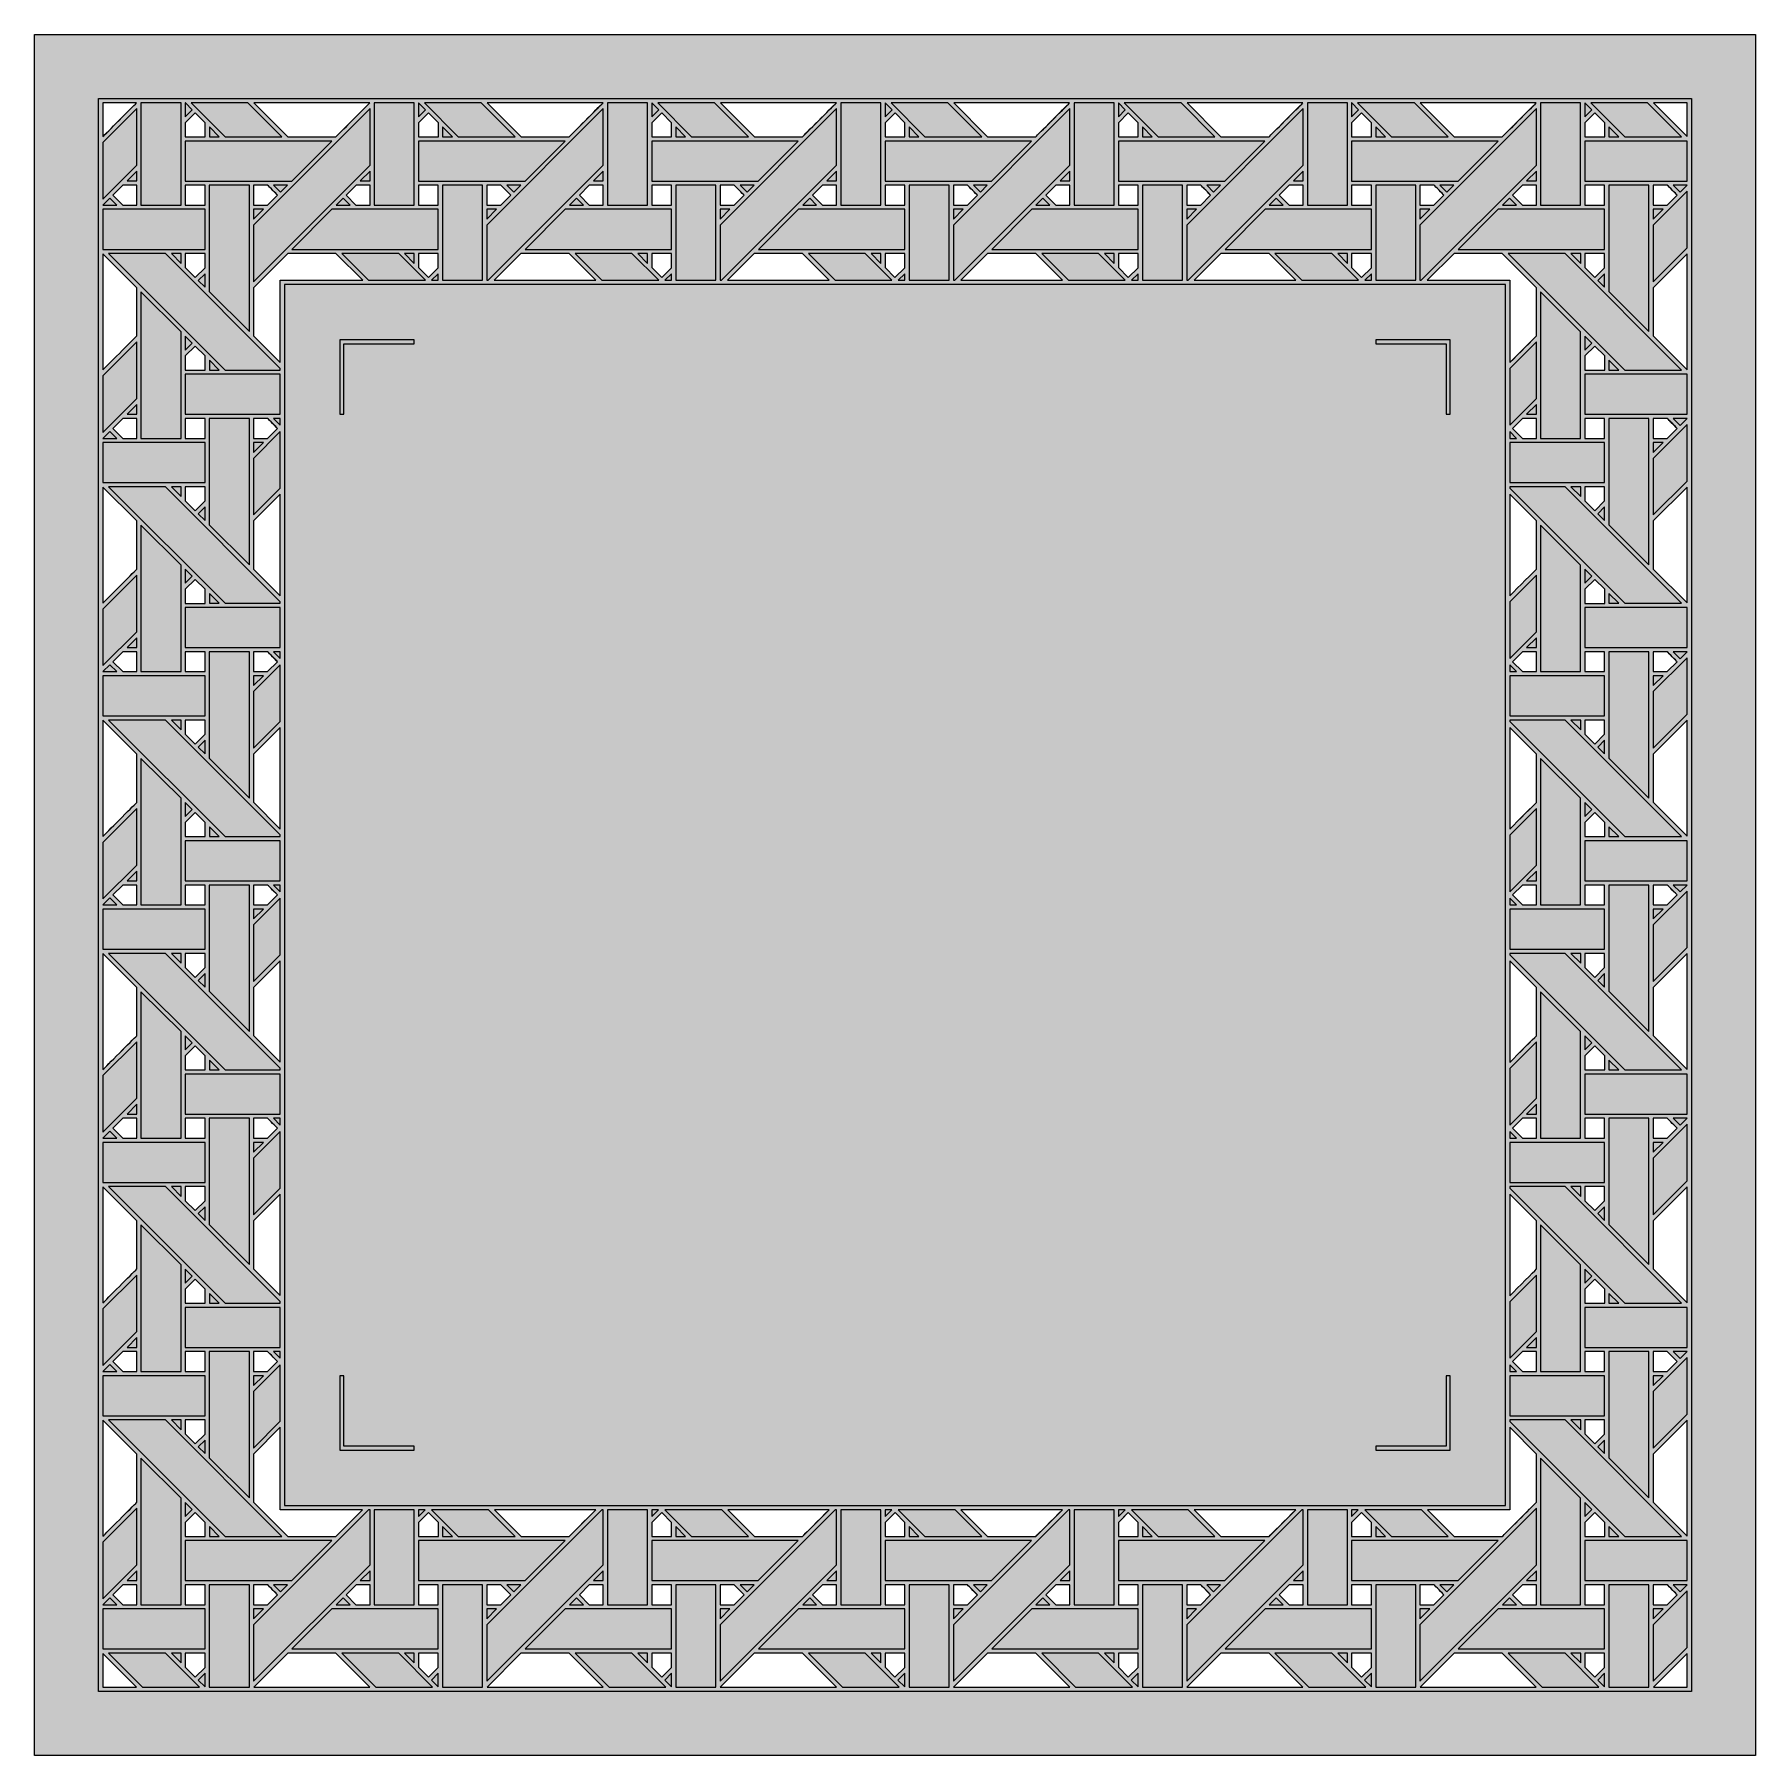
# Model space of a CAD drawing. Header units: inches. Extents: x 8.88 to 15.88, y 5.59 to 12.59.
import ezdxf

# ---------------------------------------------------------------- set-up
doc = ezdxf.new("R2010")
doc.units = ezdxf.units.IN
doc.header["$MEASUREMENT"] = 0
doc.layers.add('Design', color=7, linetype='Continuous', lineweight=0)

msp = doc.modelspace()

# ---------------------------------------------------------------- hatches: boundary and pattern name
at = {"layer": 'Design', "true_color": 0xdecaa5, "transparency": 33554687}
h = msp.add_hatch(color=9, dxfattribs=at)
h.dxf.hatch_style = 2
edge = h.paths.add_edge_path()
edge.add_spline(control_points=[(15.6045, 12.18), (15.6045, 12.18), (15.4681, 12.3164), (15.4681, 12.3164), (15.4681, 12.3164), (15.6045, 12.3164), (15.6045, 12.3164), (15.6045, 12.3164), (15.6045, 12.18), (15.6045, 12.18)], knot_values=[0, 0, 0, 0, 1, 1, 1, 2, 2, 2, 3, 3, 3, 3], degree=3, periodic=0)
edge = h.paths.add_edge_path()
edge.add_spline(control_points=[(15.6045, 11.2313), (15.6045, 11.2313), (15.4666, 11.3691), (15.4666, 11.3691), (15.4666, 11.3691), (15.4666, 11.5648), (15.4666, 11.5648), (15.4666, 11.5648), (15.6045, 11.7027), (15.6045, 11.7027), (15.6045, 11.7027), (15.6045, 11.2313), (15.6045, 11.2313)], knot_values=[0, 0, 0, 0, 1, 1, 1, 2, 2, 2, 3, 3, 3, 4, 4, 4, 4], degree=3, periodic=0)
edge = h.paths.add_edge_path()
edge.add_spline(control_points=[(15.6045, 10.2825), (15.6045, 10.2825), (15.4666, 10.4204), (15.4666, 10.4204), (15.4666, 10.4204), (15.4666, 10.6161), (15.4666, 10.6161), (15.4666, 10.6161), (15.6045, 10.754), (15.6045, 10.754), (15.6045, 10.754), (15.6045, 10.2825), (15.6045, 10.2825)], knot_values=[0, 0, 0, 0, 1, 1, 1, 2, 2, 2, 3, 3, 3, 4, 4, 4, 4], degree=3, periodic=0)
edge = h.paths.add_edge_path()
edge.add_spline(control_points=[(15.6045, 9.3338), (15.6045, 9.3338), (15.4666, 9.4717), (15.4666, 9.4717), (15.4666, 9.4717), (15.4666, 9.6673), (15.4666, 9.6673), (15.4666, 9.6673), (15.6045, 9.8052), (15.6045, 9.8052), (15.6045, 9.8052), (15.6045, 9.3338), (15.6045, 9.3338)], knot_values=[0, 0, 0, 0, 1, 1, 1, 2, 2, 2, 3, 3, 3, 4, 4, 4, 4], degree=3, periodic=0)
edge = h.paths.add_edge_path()
edge.add_spline(control_points=[(15.6045, 8.3851), (15.6045, 8.3851), (15.4666, 8.5229), (15.4666, 8.5229), (15.4666, 8.5229), (15.4666, 8.7186), (15.4666, 8.7186), (15.4666, 8.7186), (15.6045, 8.8565), (15.6045, 8.8565), (15.6045, 8.8565), (15.6045, 8.3851), (15.6045, 8.3851)], knot_values=[0, 0, 0, 0, 1, 1, 1, 2, 2, 2, 3, 3, 3, 4, 4, 4, 4], degree=3, periodic=0)
edge = h.paths.add_edge_path()
edge.add_spline(control_points=[(15.6045, 7.4363), (15.6045, 7.4363), (15.4666, 7.5742), (15.4666, 7.5742), (15.4666, 7.5742), (15.4666, 7.7699), (15.4666, 7.7699), (15.4666, 7.7699), (15.6045, 7.9078), (15.6045, 7.9078), (15.6045, 7.9078), (15.6045, 7.4363), (15.6045, 7.4363)], knot_values=[0, 0, 0, 0, 1, 1, 1, 2, 2, 2, 3, 3, 3, 4, 4, 4, 4], degree=3, periodic=0)
edge = h.paths.add_edge_path()
edge.add_spline(control_points=[(15.6045, 6.4876), (15.6045, 6.4876), (15.4666, 6.6255), (15.4666, 6.6255), (15.4666, 6.6255), (15.4666, 6.8211), (15.4666, 6.8211), (15.4666, 6.8211), (15.6045, 6.959), (15.6045, 6.959), (15.6045, 6.959), (15.6045, 6.4876), (15.6045, 6.4876)], knot_values=[0, 0, 0, 0, 1, 1, 1, 2, 2, 2, 3, 3, 3, 4, 4, 4, 4], degree=3, periodic=0)
edge = h.paths.add_edge_path()
edge.add_spline(control_points=[(15.6045, 5.8731), (15.6045, 5.8731), (15.4674, 5.8731), (15.4674, 5.8731), (15.4674, 5.8731), (15.6045, 6.0103), (15.6045, 6.0103), (15.6045, 6.0103), (15.6045, 5.8731), (15.6045, 5.8731)], knot_values=[0, 0, 0, 0, 1, 1, 1, 2, 2, 2, 3, 3, 3, 3], degree=3, periodic=0)
edge = h.paths.add_edge_path()
edge.add_spline(control_points=[(15.4666, 6.289), (15.4666, 6.289), (15.5237, 6.289), (15.5237, 6.289), (15.5288, 6.2839), (15.5596, 6.2531), (15.564, 6.2486), (15.564, 6.2486), (15.5236, 6.2082), (15.5236, 6.2082), (15.5236, 6.2082), (15.4666, 6.2082), (15.4666, 6.2082), (15.4666, 6.2082), (15.4666, 6.289), (15.4666, 6.289)], knot_values=[0, 0, 0, 0, 1, 1, 1, 2, 2, 2, 3, 3, 3, 4, 4, 4, 5, 5, 5, 5], degree=3, periodic=0)
edge = h.paths.add_edge_path()
edge.add_spline(control_points=[(15.2694, 12.1784), (15.2694, 12.1784), (15.1887, 12.1784), (15.1887, 12.1784), (15.1887, 12.1784), (15.1887, 12.2357), (15.1887, 12.2357), (15.1887, 12.2357), (15.2291, 12.276), (15.2291, 12.276), (15.2291, 12.276), (15.2694, 12.2357), (15.2694, 12.2357), (15.2694, 12.2357), (15.2694, 12.1784), (15.2694, 12.1784)], knot_values=[0, 0, 0, 0, 1, 1, 1, 2, 2, 2, 3, 3, 3, 4, 4, 4, 5, 5, 5, 5], degree=3, periodic=0)
edge = h.paths.add_edge_path()
edge.add_spline(control_points=[(15.2694, 11.2297), (15.2694, 11.2297), (15.1887, 11.2297), (15.1887, 11.2297), (15.1887, 11.2297), (15.1887, 11.2869), (15.1887, 11.2869), (15.1887, 11.2869), (15.2291, 11.3273), (15.2291, 11.3273), (15.2291, 11.3273), (15.2694, 11.287), (15.2694, 11.287), (15.2694, 11.287), (15.2694, 11.2297), (15.2694, 11.2297)], knot_values=[0, 0, 0, 0, 1, 1, 1, 2, 2, 2, 3, 3, 3, 4, 4, 4, 5, 5, 5, 5], degree=3, periodic=0)
edge = h.paths.add_edge_path()
edge.add_spline(control_points=[(15.2694, 10.2809), (15.2694, 10.2809), (15.1887, 10.2809), (15.1887, 10.2809), (15.1887, 10.2809), (15.1887, 10.3382), (15.1887, 10.3382), (15.1887, 10.3382), (15.2291, 10.3785), (15.2291, 10.3785), (15.2291, 10.3785), (15.2694, 10.3382), (15.2694, 10.3382), (15.2694, 10.3382), (15.2694, 10.2809), (15.2694, 10.2809)], knot_values=[0, 0, 0, 0, 1, 1, 1, 2, 2, 2, 3, 3, 3, 4, 4, 4, 5, 5, 5, 5], degree=3, periodic=0)
edge = h.paths.add_edge_path()
edge.add_spline(control_points=[(15.2694, 9.3322), (15.2694, 9.3322), (15.1887, 9.3322), (15.1887, 9.3322), (15.1887, 9.3322), (15.1887, 9.3895), (15.1887, 9.3895), (15.1887, 9.3895), (15.2291, 9.4298), (15.2291, 9.4298), (15.2291, 9.4298), (15.2694, 9.3895), (15.2694, 9.3895), (15.2694, 9.3895), (15.2694, 9.3322), (15.2694, 9.3322)], knot_values=[0, 0, 0, 0, 1, 1, 1, 2, 2, 2, 3, 3, 3, 4, 4, 4, 5, 5, 5, 5], degree=3, periodic=0)
edge = h.paths.add_edge_path()
edge.add_spline(control_points=[(15.2694, 8.3834), (15.2694, 8.3834), (15.1887, 8.3834), (15.1887, 8.3834), (15.1887, 8.3834), (15.1887, 8.4407), (15.1887, 8.4407), (15.1887, 8.4407), (15.2291, 8.4811), (15.2291, 8.4811), (15.2291, 8.4811), (15.2694, 8.4407), (15.2694, 8.4407), (15.2694, 8.4407), (15.2694, 8.3834), (15.2694, 8.3834)], knot_values=[0, 0, 0, 0, 1, 1, 1, 2, 2, 2, 3, 3, 3, 4, 4, 4, 5, 5, 5, 5], degree=3, periodic=0)
edge = h.paths.add_edge_path()
edge.add_spline(control_points=[(15.2694, 7.4347), (15.2694, 7.4347), (15.1887, 7.4347), (15.1887, 7.4347), (15.1887, 7.4347), (15.1887, 7.492), (15.1887, 7.492), (15.1887, 7.492), (15.2291, 7.5323), (15.2291, 7.5323), (15.2291, 7.5323), (15.2694, 7.492), (15.2694, 7.492), (15.2694, 7.492), (15.2694, 7.4347), (15.2694, 7.4347)], knot_values=[0, 0, 0, 0, 1, 1, 1, 2, 2, 2, 3, 3, 3, 4, 4, 4, 5, 5, 5, 5], degree=3, periodic=0)
edge = h.paths.add_edge_path()
edge.add_spline(control_points=[(15.2694, 6.486), (15.2694, 6.486), (15.1887, 6.486), (15.1887, 6.486), (15.1887, 6.486), (15.1887, 6.5433), (15.1887, 6.5433), (15.1887, 6.5433), (15.2291, 6.5836), (15.2291, 6.5836), (15.2291, 6.5836), (15.2694, 6.5433), (15.2694, 6.5433), (15.2694, 6.5433), (15.2694, 6.486), (15.2694, 6.486)], knot_values=[0, 0, 0, 0, 1, 1, 1, 2, 2, 2, 3, 3, 3, 4, 4, 4, 5, 5, 5, 5], degree=3, periodic=0)
edge = h.paths.add_edge_path()
edge.add_spline(control_points=[(15.269, 6.2082), (15.269, 6.2082), (15.1887, 6.2082), (15.1887, 6.2082), (15.1887, 6.2082), (15.1887, 6.289), (15.1887, 6.289), (15.1887, 6.289), (15.269, 6.289), (15.269, 6.289), (15.269, 6.289), (15.269, 6.2082), (15.269, 6.2082)], knot_values=[0, 0, 0, 0, 1, 1, 1, 2, 2, 2, 3, 3, 3, 4, 4, 4, 4], degree=3, periodic=0)
edge = h.paths.add_edge_path()
edge.add_spline(control_points=[(15.269, 5.9535), (15.269, 5.9535), (15.2291, 5.9136), (15.2291, 5.9136), (15.2291, 5.9136), (15.1887, 5.9539), (15.1887, 5.9539), (15.1887, 5.9539), (15.1887, 6.0111), (15.1887, 6.0111), (15.1887, 6.0111), (15.269, 6.0111), (15.269, 6.0111), (15.269, 6.0111), (15.269, 5.9535), (15.269, 5.9535)], knot_values=[0, 0, 0, 0, 1, 1, 1, 2, 2, 2, 3, 3, 3, 4, 4, 4, 5, 5, 5, 5], degree=3, periodic=0)
edge = h.paths.add_edge_path()
edge.add_spline(control_points=[(14.9915, 11.9006), (14.9915, 11.9006), (14.9344, 11.9006), (14.9344, 11.9006), (14.9344, 11.9006), (14.8941, 11.941), (14.8941, 11.941), (14.8941, 11.941), (14.9345, 11.9814), (14.9345, 11.9814), (14.9345, 11.9814), (14.9915, 11.9814), (14.9915, 11.9814), (14.9915, 11.9814), (14.9915, 11.9006), (14.9915, 11.9006)], knot_values=[0, 0, 0, 0, 1, 1, 1, 2, 2, 2, 3, 3, 3, 4, 4, 4, 5, 5, 5, 5], degree=3, periodic=0)
edge = h.paths.add_edge_path()
edge.add_spline(control_points=[(14.9915, 10.9519), (14.9915, 10.9519), (14.9344, 10.9519), (14.9344, 10.9519), (14.9344, 10.9519), (14.8941, 10.9923), (14.8941, 10.9923), (14.8941, 10.9923), (14.9345, 11.0327), (14.9345, 11.0327), (14.9345, 11.0327), (14.9915, 11.0327), (14.9915, 11.0327), (14.9915, 11.0327), (14.9915, 10.9519), (14.9915, 10.9519)], knot_values=[0, 0, 0, 0, 1, 1, 1, 2, 2, 2, 3, 3, 3, 4, 4, 4, 5, 5, 5, 5], degree=3, periodic=0)
edge = h.paths.add_edge_path()
edge.add_spline(control_points=[(14.9915, 10.0031), (14.9915, 10.0031), (14.9344, 10.0031), (14.9344, 10.0031), (14.9344, 10.0031), (14.8941, 10.0435), (14.8941, 10.0435), (14.8941, 10.0435), (14.9345, 10.084), (14.9345, 10.084), (14.9345, 10.084), (14.9915, 10.084), (14.9915, 10.084), (14.9915, 10.084), (14.9915, 10.0031), (14.9915, 10.0031)], knot_values=[0, 0, 0, 0, 1, 1, 1, 2, 2, 2, 3, 3, 3, 4, 4, 4, 5, 5, 5, 5], degree=3, periodic=0)
edge = h.paths.add_edge_path()
edge.add_spline(control_points=[(14.9915, 9.0544), (14.9915, 9.0544), (14.9344, 9.0544), (14.9344, 9.0544), (14.9344, 9.0544), (14.8941, 9.0948), (14.8941, 9.0948), (14.8941, 9.0948), (14.9345, 9.1352), (14.9345, 9.1352), (14.9345, 9.1352), (14.9915, 9.1352), (14.9915, 9.1352), (14.9915, 9.1352), (14.9915, 9.0544), (14.9915, 9.0544)], knot_values=[0, 0, 0, 0, 1, 1, 1, 2, 2, 2, 3, 3, 3, 4, 4, 4, 5, 5, 5, 5], degree=3, periodic=0)
edge = h.paths.add_edge_path()
edge.add_spline(control_points=[(14.9915, 8.1057), (14.9915, 8.1057), (14.9344, 8.1057), (14.9344, 8.1057), (14.9344, 8.1057), (14.8941, 8.1461), (14.8941, 8.1461), (14.8941, 8.1461), (14.9345, 8.1865), (14.9345, 8.1865), (14.9345, 8.1865), (14.9915, 8.1865), (14.9915, 8.1865), (14.9915, 8.1865), (14.9915, 8.1057), (14.9915, 8.1057)], knot_values=[0, 0, 0, 0, 1, 1, 1, 2, 2, 2, 3, 3, 3, 4, 4, 4, 5, 5, 5, 5], degree=3, periodic=0)
edge = h.paths.add_edge_path()
edge.add_spline(control_points=[(14.9915, 7.1569), (14.9915, 7.1569), (14.9344, 7.1569), (14.9344, 7.1569), (14.9344, 7.1569), (14.8941, 7.1973), (14.8941, 7.1973), (14.8941, 7.1973), (14.9345, 7.2377), (14.9345, 7.2377), (14.9345, 7.2377), (14.9915, 7.2377), (14.9915, 7.2377), (14.9915, 7.2377), (14.9915, 7.1569), (14.9915, 7.1569)], knot_values=[0, 0, 0, 0, 1, 1, 1, 2, 2, 2, 3, 3, 3, 4, 4, 4, 5, 5, 5, 5], degree=3, periodic=0)
edge = h.paths.add_edge_path()
edge.add_spline(control_points=[(14.9915, 6.2082), (14.9915, 6.2082), (14.9344, 6.2082), (14.9344, 6.2082), (14.9344, 6.2082), (14.8941, 6.2486), (14.8941, 6.2486), (14.8941, 6.2486), (14.9345, 6.289), (14.9345, 6.289), (14.9345, 6.289), (14.9915, 6.289), (14.9915, 6.289), (14.9915, 6.289), (14.9915, 6.2082), (14.9915, 6.2082)], knot_values=[0, 0, 0, 0, 1, 1, 1, 2, 2, 2, 3, 3, 3, 4, 4, 4, 5, 5, 5, 5], degree=3, periodic=0)
edge = h.paths.add_edge_path()
edge.add_spline(control_points=[(14.5186, 5.8731), (14.5186, 5.8731), (14.6566, 6.0111), (14.6566, 6.0111), (14.6566, 6.0111), (14.8528, 6.0111), (14.8528, 6.0111), (14.8528, 6.0111), (14.9908, 5.8731), (14.9908, 5.8731), (14.9908, 5.8731), (14.5186, 5.8731), (14.5186, 5.8731)], knot_values=[0, 0, 0, 0, 1, 1, 1, 2, 2, 2, 3, 3, 3, 4, 4, 4, 4], degree=3, periodic=0)
edge = h.paths.add_edge_path()
edge.add_spline(control_points=[(14.5179, 6.289), (14.5179, 6.289), (14.5749, 6.289), (14.5749, 6.289), (14.5801, 6.2839), (14.6108, 6.2531), (14.6153, 6.2486), (14.6153, 6.2486), (14.5748, 6.2082), (14.5748, 6.2082), (14.5748, 6.2082), (14.5179, 6.2082), (14.5179, 6.2082), (14.5179, 6.2082), (14.5179, 6.289), (14.5179, 6.289)], knot_values=[0, 0, 0, 0, 1, 1, 1, 2, 2, 2, 3, 3, 3, 4, 4, 4, 5, 5, 5, 5], degree=3, periodic=0)
edge = h.paths.add_edge_path()
edge.add_spline(control_points=[(14.3207, 6.486), (14.3207, 6.486), (14.24, 6.486), (14.24, 6.486), (14.24, 6.486), (14.24, 6.5433), (14.24, 6.5433), (14.24, 6.5433), (14.2803, 6.5836), (14.2803, 6.5836), (14.2803, 6.5836), (14.3207, 6.5433), (14.3207, 6.5433), (14.3207, 6.5433), (14.3207, 6.486), (14.3207, 6.486)], knot_values=[0, 0, 0, 0, 1, 1, 1, 2, 2, 2, 3, 3, 3, 4, 4, 4, 5, 5, 5, 5], degree=3, periodic=0)
edge = h.paths.add_edge_path()
edge.add_spline(control_points=[(14.3203, 6.2082), (14.3203, 6.2082), (14.24, 6.2082), (14.24, 6.2082), (14.24, 6.2082), (14.24, 6.289), (14.24, 6.289), (14.24, 6.289), (14.3203, 6.289), (14.3203, 6.289), (14.3203, 6.289), (14.3203, 6.2082), (14.3203, 6.2082)], knot_values=[0, 0, 0, 0, 1, 1, 1, 2, 2, 2, 3, 3, 3, 4, 4, 4, 4], degree=3, periodic=0)
edge = h.paths.add_edge_path()
edge.add_spline(control_points=[(14.3203, 5.9535), (14.3203, 5.9535), (14.2803, 5.9136), (14.2803, 5.9136), (14.2803, 5.9136), (14.24, 5.9539), (14.24, 5.9539), (14.24, 5.9539), (14.24, 6.0111), (14.24, 6.0111), (14.24, 6.0111), (14.3203, 6.0111), (14.3203, 6.0111), (14.3203, 6.0111), (14.3203, 5.9535), (14.3203, 5.9535)], knot_values=[0, 0, 0, 0, 1, 1, 1, 2, 2, 2, 3, 3, 3, 4, 4, 4, 5, 5, 5, 5], degree=3, periodic=0)
edge = h.paths.add_edge_path()
edge.add_spline(control_points=[(14.0428, 6.2082), (14.0428, 6.2082), (13.9857, 6.2082), (13.9857, 6.2082), (13.9857, 6.2082), (13.9453, 6.2486), (13.9453, 6.2486), (13.9453, 6.2486), (13.9858, 6.289), (13.9858, 6.289), (13.9858, 6.289), (14.0428, 6.289), (14.0428, 6.289), (14.0428, 6.289), (14.0428, 6.2082), (14.0428, 6.2082)], knot_values=[0, 0, 0, 0, 1, 1, 1, 2, 2, 2, 3, 3, 3, 4, 4, 4, 5, 5, 5, 5], degree=3, periodic=0)
edge = h.paths.add_edge_path()
edge.add_spline(control_points=[(13.5699, 5.8731), (13.5699, 5.8731), (13.7078, 6.0111), (13.7078, 6.0111), (13.7078, 6.0111), (13.904, 6.0111), (13.904, 6.0111), (13.904, 6.0111), (14.042, 5.8731), (14.042, 5.8731), (14.042, 5.8731), (13.5699, 5.8731), (13.5699, 5.8731)], knot_values=[0, 0, 0, 0, 1, 1, 1, 2, 2, 2, 3, 3, 3, 4, 4, 4, 4], degree=3, periodic=0)
edge = h.paths.add_edge_path()
edge.add_spline(control_points=[(13.5691, 6.289), (13.5691, 6.289), (13.6262, 6.289), (13.6262, 6.289), (13.6313, 6.2839), (13.6621, 6.2531), (13.6665, 6.2486), (13.6665, 6.2486), (13.6261, 6.2082), (13.6261, 6.2082), (13.6261, 6.2082), (13.5691, 6.2082), (13.5691, 6.2082), (13.5691, 6.2082), (13.5691, 6.289), (13.5691, 6.289)], knot_values=[0, 0, 0, 0, 1, 1, 1, 2, 2, 2, 3, 3, 3, 4, 4, 4, 5, 5, 5, 5], degree=3, periodic=0)
edge = h.paths.add_edge_path()
edge.add_spline(control_points=[(13.3719, 6.486), (13.3719, 6.486), (13.2913, 6.486), (13.2913, 6.486), (13.2913, 6.486), (13.2913, 6.5433), (13.2913, 6.5433), (13.2913, 6.5433), (13.3316, 6.5836), (13.3316, 6.5836), (13.3316, 6.5836), (13.3719, 6.5433), (13.3719, 6.5433), (13.3719, 6.5433), (13.3719, 6.486), (13.3719, 6.486)], knot_values=[0, 0, 0, 0, 1, 1, 1, 2, 2, 2, 3, 3, 3, 4, 4, 4, 5, 5, 5, 5], degree=3, periodic=0)
edge = h.paths.add_edge_path()
edge.add_spline(control_points=[(13.3715, 6.2082), (13.3715, 6.2082), (13.2913, 6.2082), (13.2913, 6.2082), (13.2913, 6.2082), (13.2913, 6.289), (13.2913, 6.289), (13.2913, 6.289), (13.3715, 6.289), (13.3715, 6.289), (13.3715, 6.289), (13.3715, 6.2082), (13.3715, 6.2082)], knot_values=[0, 0, 0, 0, 1, 1, 1, 2, 2, 2, 3, 3, 3, 4, 4, 4, 4], degree=3, periodic=0)
edge = h.paths.add_edge_path()
edge.add_spline(control_points=[(13.3715, 5.9535), (13.3715, 5.9535), (13.3316, 5.9136), (13.3316, 5.9136), (13.3316, 5.9136), (13.2913, 5.9539), (13.2913, 5.9539), (13.2913, 5.9539), (13.2913, 6.0111), (13.2913, 6.0111), (13.2913, 6.0111), (13.3715, 6.0111), (13.3715, 6.0111), (13.3715, 6.0111), (13.3715, 5.9535), (13.3715, 5.9535)], knot_values=[0, 0, 0, 0, 1, 1, 1, 2, 2, 2, 3, 3, 3, 4, 4, 4, 5, 5, 5, 5], degree=3, periodic=0)
edge = h.paths.add_edge_path()
edge.add_spline(control_points=[(13.0941, 6.2082), (13.0941, 6.2082), (13.037, 6.2082), (13.037, 6.2082), (13.037, 6.2082), (12.9966, 6.2486), (12.9966, 6.2486), (12.9966, 6.2486), (13.037, 6.289), (13.037, 6.289), (13.037, 6.289), (13.0941, 6.289), (13.0941, 6.289), (13.0941, 6.289), (13.0941, 6.2082), (13.0941, 6.2082)], knot_values=[0, 0, 0, 0, 1, 1, 1, 2, 2, 2, 3, 3, 3, 4, 4, 4, 5, 5, 5, 5], degree=3, periodic=0)
edge = h.paths.add_edge_path()
edge.add_spline(control_points=[(12.6211, 5.8731), (12.6211, 5.8731), (12.7591, 6.0111), (12.7591, 6.0111), (12.7591, 6.0111), (12.9553, 6.0111), (12.9553, 6.0111), (12.9553, 6.0111), (13.0933, 5.8731), (13.0933, 5.8731), (13.0933, 5.8731), (12.6211, 5.8731), (12.6211, 5.8731)], knot_values=[0, 0, 0, 0, 1, 1, 1, 2, 2, 2, 3, 3, 3, 4, 4, 4, 4], degree=3, periodic=0)
edge = h.paths.add_edge_path()
edge.add_spline(control_points=[(12.6204, 6.289), (12.6204, 6.289), (12.6775, 6.289), (12.6775, 6.289), (12.6826, 6.2839), (12.7134, 6.2531), (12.7178, 6.2486), (12.7178, 6.2486), (12.6774, 6.2082), (12.6774, 6.2082), (12.6774, 6.2082), (12.6204, 6.2082), (12.6204, 6.2082), (12.6204, 6.2082), (12.6204, 6.289), (12.6204, 6.289)], knot_values=[0, 0, 0, 0, 1, 1, 1, 2, 2, 2, 3, 3, 3, 4, 4, 4, 5, 5, 5, 5], degree=3, periodic=0)
edge = h.paths.add_edge_path()
edge.add_spline(control_points=[(12.4232, 6.486), (12.4232, 6.486), (12.3425, 6.486), (12.3425, 6.486), (12.3425, 6.486), (12.3425, 6.5433), (12.3425, 6.5433), (12.3425, 6.5433), (12.3829, 6.5836), (12.3829, 6.5836), (12.3829, 6.5836), (12.4232, 6.5433), (12.4232, 6.5433), (12.4232, 6.5433), (12.4232, 6.486), (12.4232, 6.486)], knot_values=[0, 0, 0, 0, 1, 1, 1, 2, 2, 2, 3, 3, 3, 4, 4, 4, 5, 5, 5, 5], degree=3, periodic=0)
edge = h.paths.add_edge_path()
edge.add_spline(control_points=[(12.4228, 6.2082), (12.4228, 6.2082), (12.3425, 6.2082), (12.3425, 6.2082), (12.3425, 6.2082), (12.3425, 6.289), (12.3425, 6.289), (12.3425, 6.289), (12.4228, 6.289), (12.4228, 6.289), (12.4228, 6.289), (12.4228, 6.2082), (12.4228, 6.2082)], knot_values=[0, 0, 0, 0, 1, 1, 1, 2, 2, 2, 3, 3, 3, 4, 4, 4, 4], degree=3, periodic=0)
edge = h.paths.add_edge_path()
edge.add_spline(control_points=[(12.4228, 5.9535), (12.4228, 5.9535), (12.3828, 5.9136), (12.3828, 5.9136), (12.3828, 5.9136), (12.3425, 5.9539), (12.3425, 5.9539), (12.3425, 5.9539), (12.3425, 6.0111), (12.3425, 6.0111), (12.3425, 6.0111), (12.4228, 6.0111), (12.4228, 6.0111), (12.4228, 6.0111), (12.4228, 5.9535), (12.4228, 5.9535)], knot_values=[0, 0, 0, 0, 1, 1, 1, 2, 2, 2, 3, 3, 3, 4, 4, 4, 5, 5, 5, 5], degree=3, periodic=0)
edge = h.paths.add_edge_path()
edge.add_spline(control_points=[(12.1453, 6.2082), (12.1453, 6.2082), (12.0882, 6.2082), (12.0882, 6.2082), (12.0882, 6.2082), (12.0479, 6.2486), (12.0479, 6.2486), (12.0479, 6.2486), (12.0883, 6.289), (12.0883, 6.289), (12.0883, 6.289), (12.1453, 6.289), (12.1453, 6.289), (12.1453, 6.289), (12.1453, 6.2082), (12.1453, 6.2082)], knot_values=[0, 0, 0, 0, 1, 1, 1, 2, 2, 2, 3, 3, 3, 4, 4, 4, 5, 5, 5, 5], degree=3, periodic=0)
edge = h.paths.add_edge_path()
edge.add_spline(control_points=[(11.6724, 5.8731), (11.6724, 5.8731), (11.8104, 6.0111), (11.8104, 6.0111), (11.8104, 6.0111), (12.0066, 6.0111), (12.0066, 6.0111), (12.0066, 6.0111), (12.1446, 5.8731), (12.1446, 5.8731), (12.1446, 5.8731), (11.6724, 5.8731), (11.6724, 5.8731)], knot_values=[0, 0, 0, 0, 1, 1, 1, 2, 2, 2, 3, 3, 3, 4, 4, 4, 4], degree=3, periodic=0)
edge = h.paths.add_edge_path()
edge.add_spline(control_points=[(11.6717, 6.289), (11.6717, 6.289), (11.7287, 6.289), (11.7287, 6.289), (11.7339, 6.2839), (11.7646, 6.2531), (11.7691, 6.2486), (11.7691, 6.2486), (11.7286, 6.2082), (11.7286, 6.2082), (11.7286, 6.2082), (11.6717, 6.2082), (11.6717, 6.2082), (11.6717, 6.2082), (11.6717, 6.289), (11.6717, 6.289)], knot_values=[0, 0, 0, 0, 1, 1, 1, 2, 2, 2, 3, 3, 3, 4, 4, 4, 5, 5, 5, 5], degree=3, periodic=0)
edge = h.paths.add_edge_path()
edge.add_spline(control_points=[(11.4745, 6.486), (11.4745, 6.486), (11.3938, 6.486), (11.3938, 6.486), (11.3938, 6.486), (11.3938, 6.5433), (11.3938, 6.5433), (11.3938, 6.5433), (11.4341, 6.5836), (11.4341, 6.5836), (11.4341, 6.5836), (11.4745, 6.5433), (11.4745, 6.5433), (11.4745, 6.5433), (11.4745, 6.486), (11.4745, 6.486)], knot_values=[0, 0, 0, 0, 1, 1, 1, 2, 2, 2, 3, 3, 3, 4, 4, 4, 5, 5, 5, 5], degree=3, periodic=0)
edge = h.paths.add_edge_path()
edge.add_spline(control_points=[(11.474, 6.2082), (11.474, 6.2082), (11.3938, 6.2082), (11.3938, 6.2082), (11.3938, 6.2082), (11.3938, 6.289), (11.3938, 6.289), (11.3938, 6.289), (11.474, 6.289), (11.474, 6.289), (11.474, 6.289), (11.474, 6.2082), (11.474, 6.2082)], knot_values=[0, 0, 0, 0, 1, 1, 1, 2, 2, 2, 3, 3, 3, 4, 4, 4, 4], degree=3, periodic=0)
edge = h.paths.add_edge_path()
edge.add_spline(control_points=[(11.474, 5.9535), (11.474, 5.9535), (11.4341, 5.9136), (11.4341, 5.9136), (11.4341, 5.9136), (11.3938, 5.9539), (11.3938, 5.9539), (11.3938, 5.9539), (11.3938, 6.0111), (11.3938, 6.0111), (11.3938, 6.0111), (11.474, 6.0111), (11.474, 6.0111), (11.474, 6.0111), (11.474, 5.9535), (11.474, 5.9535)], knot_values=[0, 0, 0, 0, 1, 1, 1, 2, 2, 2, 3, 3, 3, 4, 4, 4, 5, 5, 5, 5], degree=3, periodic=0)
edge = h.paths.add_edge_path()
edge.add_spline(control_points=[(11.1966, 6.2082), (11.1966, 6.2082), (11.1395, 6.2082), (11.1395, 6.2082), (11.1395, 6.2082), (11.0991, 6.2486), (11.0991, 6.2486), (11.0991, 6.2486), (11.1396, 6.289), (11.1396, 6.289), (11.1396, 6.289), (11.1966, 6.289), (11.1966, 6.289), (11.1966, 6.289), (11.1966, 6.2082), (11.1966, 6.2082)], knot_values=[0, 0, 0, 0, 1, 1, 1, 2, 2, 2, 3, 3, 3, 4, 4, 4, 5, 5, 5, 5], degree=3, periodic=0)
edge = h.paths.add_edge_path()
edge.add_spline(control_points=[(10.7237, 5.8731), (10.7237, 5.8731), (10.8616, 6.0111), (10.8616, 6.0111), (10.8616, 6.0111), (11.0578, 6.0111), (11.0578, 6.0111), (11.0578, 6.0111), (11.1958, 5.8731), (11.1958, 5.8731), (11.1958, 5.8731), (10.7237, 5.8731), (10.7237, 5.8731)], knot_values=[0, 0, 0, 0, 1, 1, 1, 2, 2, 2, 3, 3, 3, 4, 4, 4, 4], degree=3, periodic=0)
edge = h.paths.add_edge_path()
edge.add_spline(control_points=[(10.7229, 6.289), (10.7229, 6.289), (10.78, 6.289), (10.78, 6.289), (10.7851, 6.2839), (10.8159, 6.2531), (10.8203, 6.2486), (10.8203, 6.2486), (10.7799, 6.2082), (10.7799, 6.2082), (10.7799, 6.2082), (10.7229, 6.2082), (10.7229, 6.2082), (10.7229, 6.2082), (10.7229, 6.289), (10.7229, 6.289)], knot_values=[0, 0, 0, 0, 1, 1, 1, 2, 2, 2, 3, 3, 3, 4, 4, 4, 5, 5, 5, 5], degree=3, periodic=0)
edge = h.paths.add_edge_path()
edge.add_spline(control_points=[(10.5257, 6.486), (10.5257, 6.486), (10.4451, 6.486), (10.4451, 6.486), (10.4451, 6.486), (10.4451, 6.5433), (10.4451, 6.5433), (10.4451, 6.5433), (10.4854, 6.5836), (10.4854, 6.5836), (10.4854, 6.5836), (10.5257, 6.5433), (10.5257, 6.5433), (10.5257, 6.5433), (10.5257, 6.486), (10.5257, 6.486)], knot_values=[0, 0, 0, 0, 1, 1, 1, 2, 2, 2, 3, 3, 3, 4, 4, 4, 5, 5, 5, 5], degree=3, periodic=0)
edge = h.paths.add_edge_path()
edge.add_spline(control_points=[(10.5253, 6.2082), (10.5253, 6.2082), (10.4451, 6.2082), (10.4451, 6.2082), (10.4451, 6.2082), (10.4451, 6.289), (10.4451, 6.289), (10.4451, 6.289), (10.5253, 6.289), (10.5253, 6.289), (10.5253, 6.289), (10.5253, 6.2082), (10.5253, 6.2082)], knot_values=[0, 0, 0, 0, 1, 1, 1, 2, 2, 2, 3, 3, 3, 4, 4, 4, 4], degree=3, periodic=0)
edge = h.paths.add_edge_path()
edge.add_spline(control_points=[(10.5253, 5.9535), (10.5253, 5.9535), (10.4854, 5.9136), (10.4854, 5.9136), (10.4854, 5.9136), (10.445, 5.9539), (10.445, 5.9539), (10.445, 5.9539), (10.445, 6.0111), (10.445, 6.0111), (10.445, 6.0111), (10.5253, 6.0111), (10.5253, 6.0111), (10.5253, 6.0111), (10.5253, 5.9535), (10.5253, 5.9535)], knot_values=[0, 0, 0, 0, 1, 1, 1, 2, 2, 2, 3, 3, 3, 4, 4, 4, 5, 5, 5, 5], degree=3, periodic=0)
edge = h.paths.add_edge_path()
edge.add_spline(control_points=[(10.2479, 6.2082), (10.2479, 6.2082), (10.1907, 6.2082), (10.1907, 6.2082), (10.1907, 6.2082), (10.1504, 6.2486), (10.1504, 6.2486), (10.1504, 6.2486), (10.1908, 6.289), (10.1908, 6.289), (10.1908, 6.289), (10.2479, 6.289), (10.2479, 6.289), (10.2479, 6.289), (10.2479, 6.2082), (10.2479, 6.2082)], knot_values=[0, 0, 0, 0, 1, 1, 1, 2, 2, 2, 3, 3, 3, 4, 4, 4, 5, 5, 5, 5], degree=3, periodic=0)
edge = h.paths.add_edge_path()
edge.add_spline(control_points=[(9.7749, 5.8731), (9.7749, 5.8731), (9.9129, 6.0111), (9.9129, 6.0111), (9.9129, 6.0111), (10.1091, 6.0111), (10.1091, 6.0111), (10.1091, 6.0111), (10.2471, 5.8731), (10.2471, 5.8731), (10.2471, 5.8731), (9.7749, 5.8731), (9.7749, 5.8731)], knot_values=[0, 0, 0, 0, 1, 1, 1, 2, 2, 2, 3, 3, 3, 4, 4, 4, 4], degree=3, periodic=0)
edge = h.paths.add_edge_path()
edge.add_spline(control_points=[(9.7742, 6.289), (9.7742, 6.289), (9.8313, 6.289), (9.8313, 6.289), (9.8364, 6.2839), (9.8672, 6.2531), (9.8716, 6.2486), (9.8716, 6.2486), (9.8312, 6.2082), (9.8312, 6.2082), (9.8312, 6.2082), (9.7742, 6.2082), (9.7742, 6.2082), (9.7742, 6.2082), (9.7742, 6.289), (9.7742, 6.289)], knot_values=[0, 0, 0, 0, 1, 1, 1, 2, 2, 2, 3, 3, 3, 4, 4, 4, 5, 5, 5, 5], degree=3, periodic=0)
edge = h.paths.add_edge_path()
edge.add_spline(control_points=[(9.577, 12.1784), (9.577, 12.1784), (9.4963, 12.1784), (9.4963, 12.1784), (9.4963, 12.1784), (9.4963, 12.2357), (9.4963, 12.2357), (9.4963, 12.2357), (9.5367, 12.276), (9.5367, 12.276), (9.5367, 12.276), (9.577, 12.2357), (9.577, 12.2357), (9.577, 12.2357), (9.577, 12.1784), (9.577, 12.1784)], knot_values=[0, 0, 0, 0, 1, 1, 1, 2, 2, 2, 3, 3, 3, 4, 4, 4, 5, 5, 5, 5], degree=3, periodic=0)
edge = h.paths.add_edge_path()
edge.add_spline(control_points=[(9.577, 11.2297), (9.577, 11.2297), (9.4963, 11.2297), (9.4963, 11.2297), (9.4963, 11.2297), (9.4963, 11.2869), (9.4963, 11.2869), (9.4963, 11.2869), (9.5367, 11.3273), (9.5367, 11.3273), (9.5367, 11.3273), (9.577, 11.287), (9.577, 11.287), (9.577, 11.287), (9.577, 11.2297), (9.577, 11.2297)], knot_values=[0, 0, 0, 0, 1, 1, 1, 2, 2, 2, 3, 3, 3, 4, 4, 4, 5, 5, 5, 5], degree=3, periodic=0)
edge = h.paths.add_edge_path()
edge.add_spline(control_points=[(9.577, 10.2809), (9.577, 10.2809), (9.4963, 10.2809), (9.4963, 10.2809), (9.4963, 10.2809), (9.4963, 10.3382), (9.4963, 10.3382), (9.4963, 10.3382), (9.5367, 10.3785), (9.5367, 10.3785), (9.5367, 10.3785), (9.577, 10.3382), (9.577, 10.3382), (9.577, 10.3382), (9.577, 10.2809), (9.577, 10.2809)], knot_values=[0, 0, 0, 0, 1, 1, 1, 2, 2, 2, 3, 3, 3, 4, 4, 4, 5, 5, 5, 5], degree=3, periodic=0)
edge = h.paths.add_edge_path()
edge.add_spline(control_points=[(9.577, 9.3322), (9.577, 9.3322), (9.4963, 9.3322), (9.4963, 9.3322), (9.4963, 9.3322), (9.4963, 9.3895), (9.4963, 9.3895), (9.4963, 9.3895), (9.5367, 9.4298), (9.5367, 9.4298), (9.5367, 9.4298), (9.577, 9.3895), (9.577, 9.3895), (9.577, 9.3895), (9.577, 9.3322), (9.577, 9.3322)], knot_values=[0, 0, 0, 0, 1, 1, 1, 2, 2, 2, 3, 3, 3, 4, 4, 4, 5, 5, 5, 5], degree=3, periodic=0)
edge = h.paths.add_edge_path()
edge.add_spline(control_points=[(9.577, 8.3834), (9.577, 8.3834), (9.4963, 8.3834), (9.4963, 8.3834), (9.4963, 8.3834), (9.4963, 8.4407), (9.4963, 8.4407), (9.4963, 8.4407), (9.5367, 8.4811), (9.5367, 8.4811), (9.5367, 8.4811), (9.577, 8.4407), (9.577, 8.4407), (9.577, 8.4407), (9.577, 8.3834), (9.577, 8.3834)], knot_values=[0, 0, 0, 0, 1, 1, 1, 2, 2, 2, 3, 3, 3, 4, 4, 4, 5, 5, 5, 5], degree=3, periodic=0)
edge = h.paths.add_edge_path()
edge.add_spline(control_points=[(9.577, 7.4347), (9.577, 7.4347), (9.4963, 7.4347), (9.4963, 7.4347), (9.4963, 7.4347), (9.4963, 7.492), (9.4963, 7.492), (9.4963, 7.492), (9.5367, 7.5323), (9.5367, 7.5323), (9.5367, 7.5323), (9.577, 7.492), (9.577, 7.492), (9.577, 7.492), (9.577, 7.4347), (9.577, 7.4347)], knot_values=[0, 0, 0, 0, 1, 1, 1, 2, 2, 2, 3, 3, 3, 4, 4, 4, 5, 5, 5, 5], degree=3, periodic=0)
edge = h.paths.add_edge_path()
edge.add_spline(control_points=[(9.577, 6.486), (9.577, 6.486), (9.4963, 6.486), (9.4963, 6.486), (9.4963, 6.486), (9.4963, 6.5433), (9.4963, 6.5433), (9.4963, 6.5433), (9.5367, 6.5836), (9.5367, 6.5836), (9.5367, 6.5836), (9.577, 6.5433), (9.577, 6.5433), (9.577, 6.5433), (9.577, 6.486), (9.577, 6.486)], knot_values=[0, 0, 0, 0, 1, 1, 1, 2, 2, 2, 3, 3, 3, 4, 4, 4, 5, 5, 5, 5], degree=3, periodic=0)
edge = h.paths.add_edge_path()
edge.add_spline(control_points=[(9.5766, 6.2082), (9.5766, 6.2082), (9.4963, 6.2082), (9.4963, 6.2082), (9.4963, 6.2082), (9.4963, 6.289), (9.4963, 6.289), (9.4963, 6.289), (9.5766, 6.289), (9.5766, 6.289), (9.5766, 6.289), (9.5766, 6.2082), (9.5766, 6.2082)], knot_values=[0, 0, 0, 0, 1, 1, 1, 2, 2, 2, 3, 3, 3, 4, 4, 4, 4], degree=3, periodic=0)
edge = h.paths.add_edge_path()
edge.add_spline(control_points=[(9.5766, 5.9535), (9.5766, 5.9535), (9.5366, 5.9136), (9.5366, 5.9136), (9.5366, 5.9136), (9.4963, 5.9539), (9.4963, 5.9539), (9.4963, 5.9539), (9.4963, 6.0111), (9.4963, 6.0111), (9.4963, 6.0111), (9.5766, 6.0111), (9.5766, 6.0111), (9.5766, 6.0111), (9.5766, 5.9535), (9.5766, 5.9535)], knot_values=[0, 0, 0, 0, 1, 1, 1, 2, 2, 2, 3, 3, 3, 4, 4, 4, 5, 5, 5, 5], degree=3, periodic=0)
edge = h.paths.add_edge_path()
edge.add_spline(control_points=[(9.2991, 11.9006), (9.2991, 11.9006), (9.242, 11.9006), (9.242, 11.9006), (9.242, 11.9006), (9.2017, 11.941), (9.2017, 11.941), (9.2017, 11.941), (9.2421, 11.9814), (9.2421, 11.9814), (9.2421, 11.9814), (9.2991, 11.9814), (9.2991, 11.9814), (9.2991, 11.9814), (9.2991, 11.9006), (9.2991, 11.9006)], knot_values=[0, 0, 0, 0, 1, 1, 1, 2, 2, 2, 3, 3, 3, 4, 4, 4, 5, 5, 5, 5], degree=3, periodic=0)
edge = h.paths.add_edge_path()
edge.add_spline(control_points=[(9.2991, 10.9519), (9.2991, 10.9519), (9.242, 10.9519), (9.242, 10.9519), (9.242, 10.9519), (9.2017, 10.9923), (9.2017, 10.9923), (9.2017, 10.9923), (9.2421, 11.0327), (9.2421, 11.0327), (9.2421, 11.0327), (9.2991, 11.0327), (9.2991, 11.0327), (9.2991, 11.0327), (9.2991, 10.9519), (9.2991, 10.9519)], knot_values=[0, 0, 0, 0, 1, 1, 1, 2, 2, 2, 3, 3, 3, 4, 4, 4, 5, 5, 5, 5], degree=3, periodic=0)
edge = h.paths.add_edge_path()
edge.add_spline(control_points=[(9.2991, 10.0031), (9.2991, 10.0031), (9.242, 10.0031), (9.242, 10.0031), (9.242, 10.0031), (9.2017, 10.0435), (9.2017, 10.0435), (9.2017, 10.0435), (9.2421, 10.084), (9.2421, 10.084), (9.2421, 10.084), (9.2991, 10.084), (9.2991, 10.084), (9.2991, 10.084), (9.2991, 10.0031), (9.2991, 10.0031)], knot_values=[0, 0, 0, 0, 1, 1, 1, 2, 2, 2, 3, 3, 3, 4, 4, 4, 5, 5, 5, 5], degree=3, periodic=0)
edge = h.paths.add_edge_path()
edge.add_spline(control_points=[(9.2991, 9.0544), (9.2991, 9.0544), (9.242, 9.0544), (9.242, 9.0544), (9.242, 9.0544), (9.2017, 9.0948), (9.2017, 9.0948), (9.2017, 9.0948), (9.2421, 9.1352), (9.2421, 9.1352), (9.2421, 9.1352), (9.2991, 9.1352), (9.2991, 9.1352), (9.2991, 9.1352), (9.2991, 9.0544), (9.2991, 9.0544)], knot_values=[0, 0, 0, 0, 1, 1, 1, 2, 2, 2, 3, 3, 3, 4, 4, 4, 5, 5, 5, 5], degree=3, periodic=0)
edge = h.paths.add_edge_path()
edge.add_spline(control_points=[(9.2991, 8.1057), (9.2991, 8.1057), (9.242, 8.1057), (9.242, 8.1057), (9.242, 8.1057), (9.2017, 8.1461), (9.2017, 8.1461), (9.2017, 8.1461), (9.2421, 8.1865), (9.2421, 8.1865), (9.2421, 8.1865), (9.2991, 8.1865), (9.2991, 8.1865), (9.2991, 8.1865), (9.2991, 8.1057), (9.2991, 8.1057)], knot_values=[0, 0, 0, 0, 1, 1, 1, 2, 2, 2, 3, 3, 3, 4, 4, 4, 5, 5, 5, 5], degree=3, periodic=0)
edge = h.paths.add_edge_path()
edge.add_spline(control_points=[(9.2991, 7.1569), (9.2991, 7.1569), (9.242, 7.1569), (9.242, 7.1569), (9.242, 7.1569), (9.2017, 7.1973), (9.2017, 7.1973), (9.2017, 7.1973), (9.2421, 7.2377), (9.2421, 7.2377), (9.2421, 7.2377), (9.2991, 7.2377), (9.2991, 7.2377), (9.2991, 7.2377), (9.2991, 7.1569), (9.2991, 7.1569)], knot_values=[0, 0, 0, 0, 1, 1, 1, 2, 2, 2, 3, 3, 3, 4, 4, 4, 5, 5, 5, 5], degree=3, periodic=0)
edge = h.paths.add_edge_path()
edge.add_spline(control_points=[(9.2991, 6.2082), (9.2991, 6.2082), (9.242, 6.2082), (9.242, 6.2082), (9.242, 6.2082), (9.2017, 6.2486), (9.2017, 6.2486), (9.2017, 6.2486), (9.2421, 6.289), (9.2421, 6.289), (9.2421, 6.289), (9.2991, 6.289), (9.2991, 6.289), (9.2991, 6.289), (9.2991, 6.2082), (9.2991, 6.2082)], knot_values=[0, 0, 0, 0, 1, 1, 1, 2, 2, 2, 3, 3, 3, 4, 4, 4, 5, 5, 5, 5], degree=3, periodic=0)
edge = h.paths.add_edge_path()
edge.add_spline(control_points=[(9.1612, 5.8731), (9.1612, 5.8731), (9.1612, 6.0102), (9.1612, 6.0102), (9.1612, 6.0102), (9.2984, 5.8731), (9.2984, 5.8731), (9.2984, 5.8731), (9.1612, 5.8731), (9.1612, 5.8731)], knot_values=[0, 0, 0, 0, 1, 1, 1, 2, 2, 2, 3, 3, 3, 3], degree=3, periodic=0)
edge = h.paths.add_edge_path()
edge.add_spline(control_points=[(9.1612, 6.959), (9.1612, 6.959), (9.2991, 6.8211), (9.2991, 6.8211), (9.2991, 6.8211), (9.2991, 6.6249), (9.2991, 6.6249), (9.2816, 6.6073), (9.1737, 6.4995), (9.1612, 6.4871), (9.1612, 6.4871), (9.1612, 6.959), (9.1612, 6.959)], knot_values=[0, 0, 0, 0, 1, 1, 1, 2, 2, 2, 3, 3, 3, 4, 4, 4, 4], degree=3, periodic=0)
edge = h.paths.add_edge_path()
edge.add_spline(control_points=[(9.1612, 7.9077), (9.1612, 7.9077), (9.2991, 7.7699), (9.2991, 7.7699), (9.2991, 7.7699), (9.2991, 7.5737), (9.2991, 7.5737), (9.2816, 7.556), (9.1737, 7.4483), (9.1612, 7.4358), (9.1612, 7.4358), (9.1612, 7.9077), (9.1612, 7.9077)], knot_values=[0, 0, 0, 0, 1, 1, 1, 2, 2, 2, 3, 3, 3, 4, 4, 4, 4], degree=3, periodic=0)
edge = h.paths.add_edge_path()
edge.add_spline(control_points=[(9.1612, 8.8564), (9.1612, 8.8564), (9.2991, 8.7186), (9.2991, 8.7186), (9.2991, 8.7186), (9.2991, 8.5224), (9.2991, 8.5224), (9.2816, 8.5048), (9.1737, 8.397), (9.1612, 8.3845), (9.1612, 8.3845), (9.1612, 8.8564), (9.1612, 8.8564)], knot_values=[0, 0, 0, 0, 1, 1, 1, 2, 2, 2, 3, 3, 3, 4, 4, 4, 4], degree=3, periodic=0)
edge = h.paths.add_edge_path()
edge.add_spline(control_points=[(9.1612, 9.8052), (9.1612, 9.8052), (9.2991, 9.6673), (9.2991, 9.6673), (9.2991, 9.6673), (9.2991, 9.4711), (9.2991, 9.4711), (9.2816, 9.4535), (9.1737, 9.3457), (9.1612, 9.3333), (9.1612, 9.3333), (9.1612, 9.8052), (9.1612, 9.8052)], knot_values=[0, 0, 0, 0, 1, 1, 1, 2, 2, 2, 3, 3, 3, 4, 4, 4, 4], degree=3, periodic=0)
edge = h.paths.add_edge_path()
edge.add_spline(control_points=[(9.1612, 10.7539), (9.1612, 10.7539), (9.2991, 10.6161), (9.2991, 10.6161), (9.2991, 10.6161), (9.2991, 10.4199), (9.2991, 10.4199), (9.2816, 10.4022), (9.1737, 10.2945), (9.1612, 10.282), (9.1612, 10.282), (9.1612, 10.7539), (9.1612, 10.7539)], knot_values=[0, 0, 0, 0, 1, 1, 1, 2, 2, 2, 3, 3, 3, 4, 4, 4, 4], degree=3, periodic=0)
edge = h.paths.add_edge_path()
edge.add_spline(control_points=[(9.1612, 11.7027), (9.1612, 11.7027), (9.2991, 11.5648), (9.2991, 11.5648), (9.2991, 11.5648), (9.2991, 11.3686), (9.2991, 11.3686), (9.2816, 11.351), (9.1737, 11.2432), (9.1612, 11.2307), (9.1612, 11.2307), (9.1612, 11.7027), (9.1612, 11.7027)], knot_values=[0, 0, 0, 0, 1, 1, 1, 2, 2, 2, 3, 3, 3, 4, 4, 4, 4], degree=3, periodic=0)
edge = h.paths.add_edge_path()
edge.add_spline(control_points=[(9.1612, 12.3164), (9.1612, 12.3164), (9.2982, 12.3164), (9.2982, 12.3164), (9.2785, 12.2966), (9.1735, 12.1918), (9.1612, 12.1795), (9.1612, 12.1795), (9.1612, 12.3164), (9.1612, 12.3164)], knot_values=[0, 0, 0, 0, 1, 1, 1, 2, 2, 2, 3, 3, 3, 3], degree=3, periodic=0)
edge = h.paths.add_edge_path()
edge.add_spline(control_points=[(9.4963, 6.9599), (9.4963, 6.9599), (9.5766, 6.9599), (9.5766, 6.9599), (9.5766, 6.9599), (9.5766, 6.9023), (9.5766, 6.9023), (9.5766, 6.9023), (9.5366, 6.8623), (9.5366, 6.8623), (9.5366, 6.8623), (9.4963, 6.9027), (9.4963, 6.9027), (9.4963, 6.9027), (9.4963, 6.9599), (9.4963, 6.9599)], knot_values=[0, 0, 0, 0, 1, 1, 1, 2, 2, 2, 3, 3, 3, 4, 4, 4, 5, 5, 5, 5], degree=3, periodic=0)
edge = h.paths.add_edge_path()
edge.add_spline(control_points=[(9.4963, 7.2377), (9.4963, 7.2377), (9.5766, 7.2377), (9.5766, 7.2377), (9.5766, 7.2377), (9.5766, 7.1569), (9.5766, 7.1569), (9.5766, 7.1569), (9.4963, 7.1569), (9.4963, 7.1569), (9.4963, 7.1569), (9.4963, 7.2377), (9.4963, 7.2377)], knot_values=[0, 0, 0, 0, 1, 1, 1, 2, 2, 2, 3, 3, 3, 4, 4, 4, 4], degree=3, periodic=0)
edge = h.paths.add_edge_path()
edge.add_spline(control_points=[(9.4963, 7.9086), (9.4963, 7.9086), (9.5766, 7.9086), (9.5766, 7.9086), (9.5766, 7.9086), (9.5766, 7.851), (9.5766, 7.851), (9.5766, 7.851), (9.5366, 7.8111), (9.5366, 7.8111), (9.5366, 7.8111), (9.4963, 7.8514), (9.4963, 7.8514), (9.4963, 7.8514), (9.4963, 7.9086), (9.4963, 7.9086)], knot_values=[0, 0, 0, 0, 1, 1, 1, 2, 2, 2, 3, 3, 3, 4, 4, 4, 5, 5, 5, 5], degree=3, periodic=0)
edge = h.paths.add_edge_path()
edge.add_spline(control_points=[(9.4963, 8.1865), (9.4963, 8.1865), (9.5766, 8.1865), (9.5766, 8.1865), (9.5766, 8.1865), (9.5766, 8.1057), (9.5766, 8.1057), (9.5766, 8.1057), (9.4963, 8.1057), (9.4963, 8.1057), (9.4963, 8.1057), (9.4963, 8.1865), (9.4963, 8.1865)], knot_values=[0, 0, 0, 0, 1, 1, 1, 2, 2, 2, 3, 3, 3, 4, 4, 4, 4], degree=3, periodic=0)
edge = h.paths.add_edge_path()
edge.add_spline(control_points=[(9.4963, 8.8573), (9.4963, 8.8573), (9.5766, 8.8573), (9.5766, 8.8573), (9.5766, 8.8573), (9.5766, 8.7997), (9.5766, 8.7997), (9.5766, 8.7997), (9.5366, 8.7598), (9.5366, 8.7598), (9.5366, 8.7598), (9.4963, 8.8001), (9.4963, 8.8001), (9.4963, 8.8001), (9.4963, 8.8573), (9.4963, 8.8573)], knot_values=[0, 0, 0, 0, 1, 1, 1, 2, 2, 2, 3, 3, 3, 4, 4, 4, 5, 5, 5, 5], degree=3, periodic=0)
edge = h.paths.add_edge_path()
edge.add_spline(control_points=[(9.4963, 9.1352), (9.4963, 9.1352), (9.5766, 9.1352), (9.5766, 9.1352), (9.5766, 9.1352), (9.5766, 9.0544), (9.5766, 9.0544), (9.5766, 9.0544), (9.4963, 9.0544), (9.4963, 9.0544), (9.4963, 9.0544), (9.4963, 9.1352), (9.4963, 9.1352)], knot_values=[0, 0, 0, 0, 1, 1, 1, 2, 2, 2, 3, 3, 3, 4, 4, 4, 4], degree=3, periodic=0)
edge = h.paths.add_edge_path()
edge.add_spline(control_points=[(9.4963, 9.8061), (9.4963, 9.8061), (9.5766, 9.8061), (9.5766, 9.8061), (9.5766, 9.8061), (9.5766, 9.7485), (9.5766, 9.7485), (9.5766, 9.7485), (9.5366, 9.7085), (9.5366, 9.7085), (9.5366, 9.7085), (9.4963, 9.7489), (9.4963, 9.7489), (9.4963, 9.7489), (9.4963, 9.8061), (9.4963, 9.8061)], knot_values=[0, 0, 0, 0, 1, 1, 1, 2, 2, 2, 3, 3, 3, 4, 4, 4, 5, 5, 5, 5], degree=3, periodic=0)
edge = h.paths.add_edge_path()
edge.add_spline(control_points=[(9.4963, 10.0839), (9.4963, 10.0839), (9.5766, 10.0839), (9.5766, 10.0839), (9.5766, 10.0839), (9.5766, 10.0031), (9.5766, 10.0031), (9.5766, 10.0031), (9.4963, 10.0031), (9.4963, 10.0031), (9.4963, 10.0031), (9.4963, 10.0839), (9.4963, 10.0839)], knot_values=[0, 0, 0, 0, 1, 1, 1, 2, 2, 2, 3, 3, 3, 4, 4, 4, 4], degree=3, periodic=0)
edge = h.paths.add_edge_path()
edge.add_spline(control_points=[(9.4963, 10.7548), (9.4963, 10.7548), (9.5766, 10.7548), (9.5766, 10.7548), (9.5766, 10.7548), (9.5766, 10.6972), (9.5766, 10.6972), (9.5766, 10.6972), (9.5366, 10.6573), (9.5366, 10.6573), (9.5366, 10.6573), (9.4963, 10.6976), (9.4963, 10.6976), (9.4963, 10.6976), (9.4963, 10.7548), (9.4963, 10.7548)], knot_values=[0, 0, 0, 0, 1, 1, 1, 2, 2, 2, 3, 3, 3, 4, 4, 4, 5, 5, 5, 5], degree=3, periodic=0)
edge = h.paths.add_edge_path()
edge.add_spline(control_points=[(9.4963, 11.0327), (9.4963, 11.0327), (9.5766, 11.0327), (9.5766, 11.0327), (9.5766, 11.0327), (9.5766, 10.9519), (9.5766, 10.9519), (9.5766, 10.9519), (9.4963, 10.9519), (9.4963, 10.9519), (9.4963, 10.9519), (9.4963, 11.0327), (9.4963, 11.0327)], knot_values=[0, 0, 0, 0, 1, 1, 1, 2, 2, 2, 3, 3, 3, 4, 4, 4, 4], degree=3, periodic=0)
edge = h.paths.add_edge_path()
edge.add_spline(control_points=[(9.4963, 11.7035), (9.4963, 11.7035), (9.5766, 11.7035), (9.5766, 11.7035), (9.5766, 11.7035), (9.5766, 11.6459), (9.5766, 11.6459), (9.5766, 11.6459), (9.5366, 11.606), (9.5366, 11.606), (9.5366, 11.606), (9.4963, 11.6463), (9.4963, 11.6463), (9.4963, 11.6463), (9.4963, 11.7035), (9.4963, 11.7035)], knot_values=[0, 0, 0, 0, 1, 1, 1, 2, 2, 2, 3, 3, 3, 4, 4, 4, 5, 5, 5, 5], degree=3, periodic=0)
edge = h.paths.add_edge_path()
edge.add_spline(control_points=[(9.4963, 11.9814), (9.4963, 11.9814), (9.5766, 11.9814), (9.5766, 11.9814), (9.5766, 11.9814), (9.5766, 11.9006), (9.5766, 11.9006), (9.5766, 11.9006), (9.4963, 11.9006), (9.4963, 11.9006), (9.4963, 11.9006), (9.4963, 11.9814), (9.4963, 11.9814)], knot_values=[0, 0, 0, 0, 1, 1, 1, 2, 2, 2, 3, 3, 3, 4, 4, 4, 4], degree=3, periodic=0)
edge = h.paths.add_edge_path()
edge.add_spline(control_points=[(9.7742, 6.8211), (9.7742, 6.8211), (9.8829, 6.9298), (9.8829, 6.9298), (9.8829, 6.9298), (9.8829, 6.5948), (9.8829, 6.5948), (9.8829, 6.5948), (10.2177, 6.5948), (10.2177, 6.5948), (10.1782, 6.5552), (10.1158, 6.4929), (10.1091, 6.4862), (10.1091, 6.4862), (9.9134, 6.4862), (9.9134, 6.4862), (9.9134, 6.4862), (9.7742, 6.6255), (9.7742, 6.6255), (9.7742, 6.6255), (9.7742, 6.8211), (9.7742, 6.8211)], knot_values=[0, 0, 0, 0, 1, 1, 1, 2, 2, 2, 3, 3, 3, 4, 4, 4, 5, 5, 5, 6, 6, 6, 7, 7, 7, 7], degree=3, periodic=0)
edge = h.paths.add_edge_path()
edge.add_spline(control_points=[(9.7742, 7.2377), (9.7742, 7.2377), (9.8313, 7.2377), (9.8313, 7.2377), (9.8364, 7.2326), (9.8672, 7.2018), (9.8716, 7.1974), (9.8716, 7.1974), (9.8312, 7.1569), (9.8312, 7.1569), (9.8312, 7.1569), (9.7742, 7.1569), (9.7742, 7.1569), (9.7742, 7.1569), (9.7742, 7.2377), (9.7742, 7.2377)], knot_values=[0, 0, 0, 0, 1, 1, 1, 2, 2, 2, 3, 3, 3, 4, 4, 4, 5, 5, 5, 5], degree=3, periodic=0)
edge = h.paths.add_edge_path()
edge.add_spline(control_points=[(9.7742, 7.7699), (9.7742, 7.7699), (9.8829, 7.8785), (9.8829, 7.8785), (9.8829, 7.8785), (9.8829, 7.4655), (9.8829, 7.4655), (9.8829, 7.4655), (9.7742, 7.5742), (9.7742, 7.5742), (9.7742, 7.5742), (9.7742, 7.7699), (9.7742, 7.7699)], knot_values=[0, 0, 0, 0, 1, 1, 1, 2, 2, 2, 3, 3, 3, 4, 4, 4, 4], degree=3, periodic=0)
edge = h.paths.add_edge_path()
edge.add_spline(control_points=[(9.7742, 8.1865), (9.7742, 8.1865), (9.8313, 8.1865), (9.8313, 8.1865), (9.8364, 8.1813), (9.8672, 8.1505), (9.8716, 8.1461), (9.8716, 8.1461), (9.8312, 8.1057), (9.8312, 8.1057), (9.8312, 8.1057), (9.7742, 8.1057), (9.7742, 8.1057), (9.7742, 8.1057), (9.7742, 8.1865), (9.7742, 8.1865)], knot_values=[0, 0, 0, 0, 1, 1, 1, 2, 2, 2, 3, 3, 3, 4, 4, 4, 5, 5, 5, 5], degree=3, periodic=0)
edge = h.paths.add_edge_path()
edge.add_spline(control_points=[(9.7742, 8.7186), (9.7742, 8.7186), (9.8829, 8.8273), (9.8829, 8.8273), (9.8829, 8.8273), (9.8829, 8.4143), (9.8829, 8.4143), (9.8829, 8.4143), (9.7742, 8.5229), (9.7742, 8.5229), (9.7742, 8.5229), (9.7742, 8.7186), (9.7742, 8.7186)], knot_values=[0, 0, 0, 0, 1, 1, 1, 2, 2, 2, 3, 3, 3, 4, 4, 4, 4], degree=3, periodic=0)
edge = h.paths.add_edge_path()
edge.add_spline(control_points=[(9.7742, 9.1352), (9.7742, 9.1352), (9.8313, 9.1352), (9.8313, 9.1352), (9.8364, 9.1301), (9.8672, 9.0993), (9.8716, 9.0948), (9.8716, 9.0948), (9.8312, 9.0544), (9.8312, 9.0544), (9.8312, 9.0544), (9.7742, 9.0544), (9.7742, 9.0544), (9.7742, 9.0544), (9.7742, 9.1352), (9.7742, 9.1352)], knot_values=[0, 0, 0, 0, 1, 1, 1, 2, 2, 2, 3, 3, 3, 4, 4, 4, 5, 5, 5, 5], degree=3, periodic=0)
edge = h.paths.add_edge_path()
edge.add_spline(control_points=[(9.7742, 9.6673), (9.7742, 9.6673), (9.8829, 9.776), (9.8829, 9.776), (9.8829, 9.776), (9.8829, 9.363), (9.8829, 9.363), (9.8829, 9.363), (9.7742, 9.4717), (9.7742, 9.4717), (9.7742, 9.4717), (9.7742, 9.6673), (9.7742, 9.6673)], knot_values=[0, 0, 0, 0, 1, 1, 1, 2, 2, 2, 3, 3, 3, 4, 4, 4, 4], degree=3, periodic=0)
edge = h.paths.add_edge_path()
edge.add_spline(control_points=[(9.7742, 10.0839), (9.7742, 10.0839), (9.8313, 10.0839), (9.8313, 10.0839), (9.8364, 10.0788), (9.8672, 10.048), (9.8716, 10.0436), (9.8716, 10.0436), (9.8312, 10.0032), (9.8312, 10.0032), (9.8312, 10.0032), (9.7742, 10.0032), (9.7742, 10.0032), (9.7742, 10.0032), (9.7742, 10.0839), (9.7742, 10.0839)], knot_values=[0, 0, 0, 0, 1, 1, 1, 2, 2, 2, 3, 3, 3, 4, 4, 4, 5, 5, 5, 5], degree=3, periodic=0)
edge = h.paths.add_edge_path()
edge.add_spline(control_points=[(9.7742, 10.6161), (9.7742, 10.6161), (9.8829, 10.7247), (9.8829, 10.7247), (9.8829, 10.7247), (9.8829, 10.3117), (9.8829, 10.3117), (9.8829, 10.3117), (9.7742, 10.4204), (9.7742, 10.4204), (9.7742, 10.4204), (9.7742, 10.6161), (9.7742, 10.6161)], knot_values=[0, 0, 0, 0, 1, 1, 1, 2, 2, 2, 3, 3, 3, 4, 4, 4, 4], degree=3, periodic=0)
edge = h.paths.add_edge_path()
edge.add_spline(control_points=[(9.7742, 11.0327), (9.7742, 11.0327), (9.8313, 11.0327), (9.8313, 11.0327), (9.8364, 11.0276), (9.8672, 10.9967), (9.8716, 10.9923), (9.8716, 10.9923), (9.8312, 10.9519), (9.8312, 10.9519), (9.8312, 10.9519), (9.7742, 10.9519), (9.7742, 10.9519), (9.7742, 10.9519), (9.7742, 11.0327), (9.7742, 11.0327)], knot_values=[0, 0, 0, 0, 1, 1, 1, 2, 2, 2, 3, 3, 3, 4, 4, 4, 5, 5, 5, 5], degree=3, periodic=0)
edge = h.paths.add_edge_path()
edge.add_spline(control_points=[(9.7742, 11.5648), (9.7742, 11.5648), (9.9129, 11.7035), (9.9129, 11.7035), (9.9129, 11.7035), (10.1091, 11.7035), (10.1091, 11.7035), (10.1091, 11.7035), (10.2179, 11.5948), (10.2179, 11.5948), (10.2179, 11.5948), (9.8829, 11.5948), (9.8829, 11.5948), (9.8829, 11.5948), (9.8829, 11.2605), (9.8829, 11.2605), (9.8829, 11.2605), (9.7742, 11.3691), (9.7742, 11.3691), (9.7742, 11.3691), (9.7742, 11.5648), (9.7742, 11.5648)], knot_values=[0, 0, 0, 0, 1, 1, 1, 2, 2, 2, 3, 3, 3, 4, 4, 4, 5, 5, 5, 6, 6, 6, 7, 7, 7, 7], degree=3, periodic=0)
edge = h.paths.add_edge_path()
edge.add_spline(control_points=[(9.7742, 11.9814), (9.7742, 11.9814), (9.8313, 11.9814), (9.8313, 11.9814), (9.8364, 11.9763), (9.8672, 11.9455), (9.8716, 11.9411), (9.8716, 11.9411), (9.8312, 11.9006), (9.8312, 11.9006), (9.8312, 11.9006), (9.7742, 11.9006), (9.7742, 11.9006), (9.7742, 11.9006), (9.7742, 11.9814), (9.7742, 11.9814)], knot_values=[0, 0, 0, 0, 1, 1, 1, 2, 2, 2, 3, 3, 3, 4, 4, 4, 5, 5, 5, 5], degree=3, periodic=0)
edge = h.paths.add_edge_path()
edge.add_spline(control_points=[(10.2469, 12.3164), (10.2269, 12.2963), (10.118, 12.1875), (10.1091, 12.1786), (10.1091, 12.1786), (9.9134, 12.1786), (9.9134, 12.1786), (9.9134, 12.1786), (9.7757, 12.3164), (9.7757, 12.3164), (9.7757, 12.3164), (10.2469, 12.3164), (10.2469, 12.3164)], knot_values=[0, 0, 0, 0, 1, 1, 1, 2, 2, 2, 3, 3, 3, 4, 4, 4, 4], degree=3, periodic=0)
edge = h.paths.add_edge_path()
edge.add_spline(control_points=[(10.2479, 11.9006), (10.2479, 11.9006), (10.1907, 11.9006), (10.1907, 11.9006), (10.1907, 11.9006), (10.1504, 11.941), (10.1504, 11.941), (10.1504, 11.941), (10.1908, 11.9814), (10.1908, 11.9814), (10.1908, 11.9814), (10.2479, 11.9814), (10.2479, 11.9814), (10.2479, 11.9814), (10.2479, 11.9006), (10.2479, 11.9006)], knot_values=[0, 0, 0, 0, 1, 1, 1, 2, 2, 2, 3, 3, 3, 4, 4, 4, 5, 5, 5, 5], degree=3, periodic=0)
edge = h.paths.add_edge_path()
edge.add_spline(control_points=[(10.445, 11.7035), (10.445, 11.7035), (10.5253, 11.7035), (10.5253, 11.7035), (10.5253, 11.7035), (10.5253, 11.6459), (10.5253, 11.6459), (10.5253, 11.6459), (10.4854, 11.606), (10.4854, 11.606), (10.4854, 11.606), (10.445, 11.6463), (10.445, 11.6463), (10.445, 11.6463), (10.445, 11.7035), (10.445, 11.7035)], knot_values=[0, 0, 0, 0, 1, 1, 1, 2, 2, 2, 3, 3, 3, 4, 4, 4, 5, 5, 5, 5], degree=3, periodic=0)
edge = h.paths.add_edge_path()
edge.add_spline(control_points=[(10.4451, 12.2357), (10.4451, 12.2357), (10.4854, 12.276), (10.4854, 12.276), (10.4854, 12.276), (10.5257, 12.2357), (10.5257, 12.2357), (10.5257, 12.2357), (10.5257, 12.1784), (10.5257, 12.1784), (10.5257, 12.1784), (10.4451, 12.1784), (10.4451, 12.1784), (10.4451, 12.1784), (10.4451, 12.2357), (10.4451, 12.2357)], knot_values=[0, 0, 0, 0, 1, 1, 1, 2, 2, 2, 3, 3, 3, 4, 4, 4, 5, 5, 5, 5], degree=3, periodic=0)
edge = h.paths.add_edge_path()
edge.add_spline(control_points=[(10.7229, 11.9814), (10.7229, 11.9814), (10.78, 11.9814), (10.78, 11.9814), (10.7851, 11.9763), (10.8159, 11.9455), (10.8203, 11.9411), (10.8203, 11.9411), (10.7799, 11.9006), (10.7799, 11.9006), (10.7799, 11.9006), (10.7229, 11.9006), (10.7229, 11.9006), (10.7229, 11.9006), (10.7229, 11.9814), (10.7229, 11.9814)], knot_values=[0, 0, 0, 0, 1, 1, 1, 2, 2, 2, 3, 3, 3, 4, 4, 4, 5, 5, 5, 5], degree=3, periodic=0)
edge = h.paths.add_edge_path()
edge.add_spline(control_points=[(11.1956, 12.3164), (11.1757, 12.2963), (11.0667, 12.1875), (11.0579, 12.1786), (11.0579, 12.1786), (10.8622, 12.1786), (10.8622, 12.1786), (10.8622, 12.1786), (10.7244, 12.3164), (10.7244, 12.3164), (10.7244, 12.3164), (11.1956, 12.3164), (11.1956, 12.3164)], knot_values=[0, 0, 0, 0, 1, 1, 1, 2, 2, 2, 3, 3, 3, 4, 4, 4, 4], degree=3, periodic=0)
edge = h.paths.add_edge_path()
edge.add_spline(control_points=[(11.1966, 11.9006), (11.1966, 11.9006), (11.1395, 11.9006), (11.1395, 11.9006), (11.1395, 11.9006), (11.0991, 11.941), (11.0991, 11.941), (11.0991, 11.941), (11.1396, 11.9814), (11.1396, 11.9814), (11.1396, 11.9814), (11.1966, 11.9814), (11.1966, 11.9814), (11.1966, 11.9814), (11.1966, 11.9006), (11.1966, 11.9006)], knot_values=[0, 0, 0, 0, 1, 1, 1, 2, 2, 2, 3, 3, 3, 4, 4, 4, 5, 5, 5, 5], degree=3, periodic=0)
edge = h.paths.add_edge_path()
edge.add_spline(control_points=[(11.3938, 11.7035), (11.3938, 11.7035), (11.474, 11.7035), (11.474, 11.7035), (11.474, 11.7035), (11.474, 11.6459), (11.474, 11.6459), (11.474, 11.6459), (11.4341, 11.606), (11.4341, 11.606), (11.4341, 11.606), (11.3938, 11.6463), (11.3938, 11.6463), (11.3938, 11.6463), (11.3938, 11.7035), (11.3938, 11.7035)], knot_values=[0, 0, 0, 0, 1, 1, 1, 2, 2, 2, 3, 3, 3, 4, 4, 4, 5, 5, 5, 5], degree=3, periodic=0)
edge = h.paths.add_edge_path()
edge.add_spline(control_points=[(11.3938, 12.2357), (11.3938, 12.2357), (11.4341, 12.276), (11.4341, 12.276), (11.4341, 12.276), (11.4745, 12.2357), (11.4745, 12.2357), (11.4745, 12.2357), (11.4745, 12.1784), (11.4745, 12.1784), (11.4745, 12.1784), (11.3938, 12.1784), (11.3938, 12.1784), (11.3938, 12.1784), (11.3938, 12.2357), (11.3938, 12.2357)], knot_values=[0, 0, 0, 0, 1, 1, 1, 2, 2, 2, 3, 3, 3, 4, 4, 4, 5, 5, 5, 5], degree=3, periodic=0)
edge = h.paths.add_edge_path()
edge.add_spline(control_points=[(11.6717, 11.9814), (11.6717, 11.9814), (11.7287, 11.9814), (11.7287, 11.9814), (11.7339, 11.9763), (11.7646, 11.9455), (11.7691, 11.9411), (11.7691, 11.9411), (11.7286, 11.9006), (11.7286, 11.9006), (11.7286, 11.9006), (11.6717, 11.9006), (11.6717, 11.9006), (11.6717, 11.9006), (11.6717, 11.9814), (11.6717, 11.9814)], knot_values=[0, 0, 0, 0, 1, 1, 1, 2, 2, 2, 3, 3, 3, 4, 4, 4, 5, 5, 5, 5], degree=3, periodic=0)
edge = h.paths.add_edge_path()
edge.add_spline(control_points=[(12.1444, 12.3164), (12.1244, 12.2963), (12.0155, 12.1875), (12.0066, 12.1786), (12.0066, 12.1786), (11.8109, 12.1786), (11.8109, 12.1786), (11.8109, 12.1786), (11.6731, 12.3164), (11.6731, 12.3164), (11.6731, 12.3164), (12.1444, 12.3164), (12.1444, 12.3164)], knot_values=[0, 0, 0, 0, 1, 1, 1, 2, 2, 2, 3, 3, 3, 4, 4, 4, 4], degree=3, periodic=0)
edge = h.paths.add_edge_path()
edge.add_spline(control_points=[(12.1453, 11.9006), (12.1453, 11.9006), (12.0882, 11.9006), (12.0882, 11.9006), (12.0882, 11.9006), (12.0479, 11.941), (12.0479, 11.941), (12.0479, 11.941), (12.0883, 11.9814), (12.0883, 11.9814), (12.0883, 11.9814), (12.1453, 11.9814), (12.1453, 11.9814), (12.1453, 11.9814), (12.1453, 11.9006), (12.1453, 11.9006)], knot_values=[0, 0, 0, 0, 1, 1, 1, 2, 2, 2, 3, 3, 3, 4, 4, 4, 5, 5, 5, 5], degree=3, periodic=0)
edge = h.paths.add_edge_path()
edge.add_spline(control_points=[(12.3425, 11.7035), (12.3425, 11.7035), (12.4228, 11.7035), (12.4228, 11.7035), (12.4228, 11.7035), (12.4228, 11.6459), (12.4228, 11.6459), (12.4228, 11.6459), (12.3828, 11.606), (12.3828, 11.606), (12.3828, 11.606), (12.3425, 11.6463), (12.3425, 11.6463), (12.3425, 11.6463), (12.3425, 11.7035), (12.3425, 11.7035)], knot_values=[0, 0, 0, 0, 1, 1, 1, 2, 2, 2, 3, 3, 3, 4, 4, 4, 5, 5, 5, 5], degree=3, periodic=0)
edge = h.paths.add_edge_path()
edge.add_spline(control_points=[(12.3425, 11.9814), (12.3425, 11.9814), (12.4228, 11.9814), (12.4228, 11.9814), (12.4228, 11.9814), (12.4228, 11.9006), (12.4228, 11.9006), (12.4228, 11.9006), (12.3425, 11.9006), (12.3425, 11.9006), (12.3425, 11.9006), (12.3425, 11.9814), (12.3425, 11.9814)], knot_values=[0, 0, 0, 0, 1, 1, 1, 2, 2, 2, 3, 3, 3, 4, 4, 4, 4], degree=3, periodic=0)
edge = h.paths.add_edge_path()
edge.add_spline(control_points=[(12.3425, 12.2357), (12.3425, 12.2357), (12.3829, 12.276), (12.3829, 12.276), (12.3829, 12.276), (12.4232, 12.2357), (12.4232, 12.2357), (12.4232, 12.2357), (12.4232, 12.1784), (12.4232, 12.1784), (12.4232, 12.1784), (12.3425, 12.1784), (12.3425, 12.1784), (12.3425, 12.1784), (12.3425, 12.2357), (12.3425, 12.2357)], knot_values=[0, 0, 0, 0, 1, 1, 1, 2, 2, 2, 3, 3, 3, 4, 4, 4, 5, 5, 5, 5], degree=3, periodic=0)
edge = h.paths.add_edge_path()
edge.add_spline(control_points=[(12.6204, 11.9814), (12.6204, 11.9814), (12.6775, 11.9814), (12.6775, 11.9814), (12.6826, 11.9763), (12.7134, 11.9455), (12.7178, 11.9411), (12.7178, 11.9411), (12.6774, 11.9006), (12.6774, 11.9006), (12.6774, 11.9006), (12.6204, 11.9006), (12.6204, 11.9006), (12.6204, 11.9006), (12.6204, 11.9814), (12.6204, 11.9814)], knot_values=[0, 0, 0, 0, 1, 1, 1, 2, 2, 2, 3, 3, 3, 4, 4, 4, 5, 5, 5, 5], degree=3, periodic=0)
edge = h.paths.add_edge_path()
edge.add_spline(control_points=[(13.0931, 12.3164), (13.0731, 12.2963), (12.9642, 12.1875), (12.9553, 12.1786), (12.9553, 12.1786), (12.7596, 12.1786), (12.7596, 12.1786), (12.7596, 12.1786), (12.6219, 12.3164), (12.6219, 12.3164), (12.6219, 12.3164), (13.0931, 12.3164), (13.0931, 12.3164)], knot_values=[0, 0, 0, 0, 1, 1, 1, 2, 2, 2, 3, 3, 3, 4, 4, 4, 4], degree=3, periodic=0)
edge = h.paths.add_edge_path()
edge.add_spline(control_points=[(13.0941, 11.9006), (13.0941, 11.9006), (13.037, 11.9006), (13.037, 11.9006), (13.037, 11.9006), (12.9966, 11.941), (12.9966, 11.941), (12.9966, 11.941), (13.037, 11.9814), (13.037, 11.9814), (13.037, 11.9814), (13.0941, 11.9814), (13.0941, 11.9814), (13.0941, 11.9814), (13.0941, 11.9006), (13.0941, 11.9006)], knot_values=[0, 0, 0, 0, 1, 1, 1, 2, 2, 2, 3, 3, 3, 4, 4, 4, 5, 5, 5, 5], degree=3, periodic=0)
edge = h.paths.add_edge_path()
edge.add_spline(control_points=[(13.2913, 11.7035), (13.2913, 11.7035), (13.3715, 11.7035), (13.3715, 11.7035), (13.3715, 11.7035), (13.3715, 11.6459), (13.3715, 11.6459), (13.3715, 11.6459), (13.3316, 11.606), (13.3316, 11.606), (13.3316, 11.606), (13.2913, 11.6463), (13.2913, 11.6463), (13.2913, 11.6463), (13.2913, 11.7035), (13.2913, 11.7035)], knot_values=[0, 0, 0, 0, 1, 1, 1, 2, 2, 2, 3, 3, 3, 4, 4, 4, 5, 5, 5, 5], degree=3, periodic=0)
edge = h.paths.add_edge_path()
edge.add_spline(control_points=[(13.2913, 11.9814), (13.2913, 11.9814), (13.3715, 11.9814), (13.3715, 11.9814), (13.3715, 11.9814), (13.3715, 11.9006), (13.3715, 11.9006), (13.3715, 11.9006), (13.2913, 11.9006), (13.2913, 11.9006), (13.2913, 11.9006), (13.2913, 11.9814), (13.2913, 11.9814)], knot_values=[0, 0, 0, 0, 1, 1, 1, 2, 2, 2, 3, 3, 3, 4, 4, 4, 4], degree=3, periodic=0)
edge = h.paths.add_edge_path()
edge.add_spline(control_points=[(13.2913, 12.2357), (13.2913, 12.2357), (13.3316, 12.276), (13.3316, 12.276), (13.3316, 12.276), (13.3719, 12.2357), (13.3719, 12.2357), (13.3719, 12.2357), (13.3719, 12.1784), (13.3719, 12.1784), (13.3719, 12.1784), (13.2913, 12.1784), (13.2913, 12.1784), (13.2913, 12.1784), (13.2913, 12.2357), (13.2913, 12.2357)], knot_values=[0, 0, 0, 0, 1, 1, 1, 2, 2, 2, 3, 3, 3, 4, 4, 4, 5, 5, 5, 5], degree=3, periodic=0)
edge = h.paths.add_edge_path()
edge.add_spline(control_points=[(13.5691, 11.9814), (13.5691, 11.9814), (13.6262, 11.9814), (13.6262, 11.9814), (13.6313, 11.9763), (13.6621, 11.9455), (13.6665, 11.9411), (13.6665, 11.9411), (13.6261, 11.9006), (13.6261, 11.9006), (13.6261, 11.9006), (13.5691, 11.9006), (13.5691, 11.9006), (13.5691, 11.9006), (13.5691, 11.9814), (13.5691, 11.9814)], knot_values=[0, 0, 0, 0, 1, 1, 1, 2, 2, 2, 3, 3, 3, 4, 4, 4, 5, 5, 5, 5], degree=3, periodic=0)
edge = h.paths.add_edge_path()
edge.add_spline(control_points=[(14.0419, 12.3164), (14.0218, 12.2963), (13.9129, 12.1875), (13.9041, 12.1786), (13.9041, 12.1786), (13.7084, 12.1786), (13.7084, 12.1786), (13.7084, 12.1786), (13.5706, 12.3164), (13.5706, 12.3164), (13.5706, 12.3164), (14.0419, 12.3164), (14.0419, 12.3164)], knot_values=[0, 0, 0, 0, 1, 1, 1, 2, 2, 2, 3, 3, 3, 4, 4, 4, 4], degree=3, periodic=0)
edge = h.paths.add_edge_path()
edge.add_spline(control_points=[(14.0428, 11.9006), (14.0428, 11.9006), (13.9857, 11.9006), (13.9857, 11.9006), (13.9857, 11.9006), (13.9453, 11.941), (13.9453, 11.941), (13.9453, 11.941), (13.9858, 11.9814), (13.9858, 11.9814), (13.9858, 11.9814), (14.0428, 11.9814), (14.0428, 11.9814), (14.0428, 11.9814), (14.0428, 11.9006), (14.0428, 11.9006)], knot_values=[0, 0, 0, 0, 1, 1, 1, 2, 2, 2, 3, 3, 3, 4, 4, 4, 5, 5, 5, 5], degree=3, periodic=0)
edge = h.paths.add_edge_path()
edge.add_spline(control_points=[(14.24, 11.7035), (14.24, 11.7035), (14.3203, 11.7035), (14.3203, 11.7035), (14.3203, 11.7035), (14.3203, 11.6459), (14.3203, 11.6459), (14.3203, 11.6459), (14.2803, 11.606), (14.2803, 11.606), (14.2803, 11.606), (14.24, 11.6463), (14.24, 11.6463), (14.24, 11.6463), (14.24, 11.7035), (14.24, 11.7035)], knot_values=[0, 0, 0, 0, 1, 1, 1, 2, 2, 2, 3, 3, 3, 4, 4, 4, 5, 5, 5, 5], degree=3, periodic=0)
edge = h.paths.add_edge_path()
edge.add_spline(control_points=[(14.24, 11.9814), (14.24, 11.9814), (14.3203, 11.9814), (14.3203, 11.9814), (14.3203, 11.9814), (14.3203, 11.9006), (14.3203, 11.9006), (14.3203, 11.9006), (14.24, 11.9006), (14.24, 11.9006), (14.24, 11.9006), (14.24, 11.9814), (14.24, 11.9814)], knot_values=[0, 0, 0, 0, 1, 1, 1, 2, 2, 2, 3, 3, 3, 4, 4, 4, 4], degree=3, periodic=0)
edge = h.paths.add_edge_path()
edge.add_spline(control_points=[(14.24, 12.2357), (14.24, 12.2357), (14.2803, 12.276), (14.2803, 12.276), (14.2803, 12.276), (14.3207, 12.2357), (14.3207, 12.2357), (14.3207, 12.2357), (14.3207, 12.1784), (14.3207, 12.1784), (14.3207, 12.1784), (14.24, 12.1784), (14.24, 12.1784), (14.24, 12.1784), (14.24, 12.2357), (14.24, 12.2357)], knot_values=[0, 0, 0, 0, 1, 1, 1, 2, 2, 2, 3, 3, 3, 4, 4, 4, 5, 5, 5, 5], degree=3, periodic=0)
edge = h.paths.add_edge_path()
edge.add_spline(control_points=[(14.5179, 11.9814), (14.5179, 11.9814), (14.5749, 11.9814), (14.5749, 11.9814), (14.5801, 11.9763), (14.6108, 11.9455), (14.6153, 11.9411), (14.6153, 11.9411), (14.5748, 11.9006), (14.5748, 11.9006), (14.5748, 11.9006), (14.5179, 11.9006), (14.5179, 11.9006), (14.5179, 11.9006), (14.5179, 11.9814), (14.5179, 11.9814)], knot_values=[0, 0, 0, 0, 1, 1, 1, 2, 2, 2, 3, 3, 3, 4, 4, 4, 5, 5, 5, 5], degree=3, periodic=0)
edge = h.paths.add_edge_path()
edge.add_spline(control_points=[(14.5478, 11.5948), (14.5478, 11.5948), (14.6566, 11.7035), (14.6566, 11.7035), (14.6566, 11.7035), (14.8528, 11.7035), (14.8528, 11.7035), (14.8528, 11.7035), (14.9915, 11.5648), (14.9915, 11.5648), (14.9915, 11.5648), (14.9915, 11.3686), (14.9915, 11.3686), (14.979, 11.356), (14.9199, 11.297), (14.8829, 11.2599), (14.8829, 11.2599), (14.8829, 11.5948), (14.8829, 11.5948), (14.8829, 11.5948), (14.5478, 11.5948), (14.5478, 11.5948)], knot_values=[0, 0, 0, 0, 1, 1, 1, 2, 2, 2, 3, 3, 3, 4, 4, 4, 5, 5, 5, 6, 6, 6, 7, 7, 7, 7], degree=3, periodic=0)
edge = h.paths.add_edge_path()
edge.add_spline(control_points=[(14.8829, 10.7247), (14.8829, 10.7247), (14.9915, 10.6161), (14.9915, 10.6161), (14.9915, 10.6161), (14.9915, 10.4199), (14.9915, 10.4199), (14.979, 10.4072), (14.9199, 10.3482), (14.8829, 10.3112), (14.8829, 10.3112), (14.8829, 10.7247), (14.8829, 10.7247)], knot_values=[0, 0, 0, 0, 1, 1, 1, 2, 2, 2, 3, 3, 3, 4, 4, 4, 4], degree=3, periodic=0)
edge = h.paths.add_edge_path()
edge.add_spline(control_points=[(14.8829, 9.776), (14.8829, 9.776), (14.9915, 9.6673), (14.9915, 9.6673), (14.9915, 9.6673), (14.9915, 9.4711), (14.9915, 9.4711), (14.979, 9.4585), (14.9199, 9.3995), (14.8829, 9.3625), (14.8829, 9.3625), (14.8829, 9.776), (14.8829, 9.776)], knot_values=[0, 0, 0, 0, 1, 1, 1, 2, 2, 2, 3, 3, 3, 4, 4, 4, 4], degree=3, periodic=0)
edge = h.paths.add_edge_path()
edge.add_spline(control_points=[(14.8829, 8.8272), (14.8829, 8.8272), (14.9915, 8.7186), (14.9915, 8.7186), (14.9915, 8.7186), (14.9915, 8.5224), (14.9915, 8.5224), (14.979, 8.5098), (14.9199, 8.4508), (14.8829, 8.4137), (14.8829, 8.4137), (14.8829, 8.8272), (14.8829, 8.8272)], knot_values=[0, 0, 0, 0, 1, 1, 1, 2, 2, 2, 3, 3, 3, 4, 4, 4, 4], degree=3, periodic=0)
edge = h.paths.add_edge_path()
edge.add_spline(control_points=[(14.8829, 7.8785), (14.8829, 7.8785), (14.9915, 7.7699), (14.9915, 7.7699), (14.9915, 7.7699), (14.9915, 7.5737), (14.9915, 7.5737), (14.979, 7.561), (14.9199, 7.502), (14.8829, 7.465), (14.8829, 7.465), (14.8829, 7.8785), (14.8829, 7.8785)], knot_values=[0, 0, 0, 0, 1, 1, 1, 2, 2, 2, 3, 3, 3, 4, 4, 4, 4], degree=3, periodic=0)
edge = h.paths.add_edge_path()
edge.add_spline(control_points=[(14.8829, 6.5948), (14.8829, 6.5948), (14.8829, 6.9298), (14.8829, 6.9298), (14.8829, 6.9298), (14.9915, 6.8211), (14.9915, 6.8211), (14.9915, 6.8211), (14.9915, 6.6249), (14.9915, 6.6249), (14.9737, 6.607), (14.8618, 6.4952), (14.8528, 6.4862), (14.8528, 6.4862), (14.6571, 6.4862), (14.6571, 6.4862), (14.6571, 6.4862), (14.5486, 6.5948), (14.5486, 6.5948), (14.5486, 6.5948), (14.8829, 6.5948), (14.8829, 6.5948)], knot_values=[0, 0, 0, 0, 1, 1, 1, 2, 2, 2, 3, 3, 3, 4, 4, 4, 5, 5, 5, 6, 6, 6, 7, 7, 7, 7], degree=3, periodic=0)
edge = h.paths.add_edge_path()
edge.add_spline(control_points=[(14.0127, 6.5948), (13.9731, 6.5552), (13.9107, 6.4929), (13.9041, 6.4862), (13.9041, 6.4862), (13.7084, 6.4862), (13.7084, 6.4862), (13.7084, 6.4862), (13.5998, 6.5948), (13.5998, 6.5948), (13.5998, 6.5948), (14.0127, 6.5948), (14.0127, 6.5948)], knot_values=[0, 0, 0, 0, 1, 1, 1, 2, 2, 2, 3, 3, 3, 4, 4, 4, 4], degree=3, periodic=0)
edge = h.paths.add_edge_path()
edge.add_spline(control_points=[(13.064, 6.5948), (13.0244, 6.5552), (12.962, 6.4929), (12.9553, 6.4862), (12.9553, 6.4862), (12.7596, 6.4862), (12.7596, 6.4862), (12.7596, 6.4862), (12.6511, 6.5948), (12.6511, 6.5948), (12.6511, 6.5948), (13.064, 6.5948), (13.064, 6.5948)], knot_values=[0, 0, 0, 0, 1, 1, 1, 2, 2, 2, 3, 3, 3, 4, 4, 4, 4], degree=3, periodic=0)
edge = h.paths.add_edge_path()
edge.add_spline(control_points=[(12.1152, 6.5948), (12.0757, 6.5552), (12.0132, 6.4929), (12.0066, 6.4862), (12.0066, 6.4862), (11.8109, 6.4862), (11.8109, 6.4862), (11.8109, 6.4862), (11.7024, 6.5948), (11.7024, 6.5948), (11.7024, 6.5948), (12.1152, 6.5948), (12.1152, 6.5948)], knot_values=[0, 0, 0, 0, 1, 1, 1, 2, 2, 2, 3, 3, 3, 4, 4, 4, 4], degree=3, periodic=0)
edge = h.paths.add_edge_path()
edge.add_spline(control_points=[(11.1665, 6.5948), (11.1269, 6.5552), (11.0645, 6.4929), (11.0579, 6.4862), (11.0579, 6.4862), (10.8622, 6.4862), (10.8622, 6.4862), (10.8622, 6.4862), (10.7536, 6.5948), (10.7536, 6.5948), (10.7536, 6.5948), (11.1665, 6.5948), (11.1665, 6.5948)], knot_values=[0, 0, 0, 0, 1, 1, 1, 2, 2, 2, 3, 3, 3, 4, 4, 4, 4], degree=3, periodic=0)
edge = h.paths.add_edge_path()
edge.add_spline(control_points=[(10.7529, 11.5948), (10.7529, 11.5948), (10.8616, 11.7035), (10.8616, 11.7035), (10.8616, 11.7035), (11.0578, 11.7035), (11.0578, 11.7035), (11.0578, 11.7035), (11.1666, 11.5948), (11.1666, 11.5948), (11.1666, 11.5948), (10.7529, 11.5948), (10.7529, 11.5948)], knot_values=[0, 0, 0, 0, 1, 1, 1, 2, 2, 2, 3, 3, 3, 4, 4, 4, 4], degree=3, periodic=0)
edge = h.paths.add_edge_path()
edge.add_spline(control_points=[(11.7016, 11.5948), (11.7016, 11.5948), (11.8104, 11.7035), (11.8104, 11.7035), (11.8104, 11.7035), (12.0066, 11.7035), (12.0066, 11.7035), (12.0066, 11.7035), (12.1154, 11.5948), (12.1154, 11.5948), (12.1154, 11.5948), (11.7016, 11.5948), (11.7016, 11.5948)], knot_values=[0, 0, 0, 0, 1, 1, 1, 2, 2, 2, 3, 3, 3, 4, 4, 4, 4], degree=3, periodic=0)
edge = h.paths.add_edge_path()
edge.add_spline(control_points=[(12.6503, 11.5948), (12.6503, 11.5948), (12.7591, 11.7035), (12.7591, 11.7035), (12.7591, 11.7035), (12.9553, 11.7035), (12.9553, 11.7035), (12.9553, 11.7035), (13.0641, 11.5948), (13.0641, 11.5948), (13.0641, 11.5948), (12.6503, 11.5948), (12.6503, 11.5948)], knot_values=[0, 0, 0, 0, 1, 1, 1, 2, 2, 2, 3, 3, 3, 4, 4, 4, 4], degree=3, periodic=0)
edge = h.paths.add_edge_path()
edge.add_spline(control_points=[(13.5991, 11.5948), (13.5991, 11.5948), (13.7078, 11.7035), (13.7078, 11.7035), (13.7078, 11.7035), (13.904, 11.7035), (13.904, 11.7035), (13.904, 11.7035), (14.0128, 11.5948), (14.0128, 11.5948), (14.0128, 11.5948), (13.5991, 11.5948), (13.5991, 11.5948)], knot_values=[0, 0, 0, 0, 1, 1, 1, 2, 2, 2, 3, 3, 3, 4, 4, 4, 4], degree=3, periodic=0)
edge = h.paths.add_edge_path()
edge.add_spline(control_points=[(11.474, 11.9006), (11.474, 11.9006), (11.3938, 11.9006), (11.3938, 11.9006), (11.3938, 11.9006), (11.3938, 11.9814), (11.3938, 11.9814), (11.3938, 11.9814), (11.474, 11.9814), (11.474, 11.9814), (11.474, 11.9814), (11.474, 11.9006), (11.474, 11.9006)], knot_values=[0, 0, 0, 0, 1, 1, 1, 2, 2, 2, 3, 3, 3, 4, 4, 4, 4], degree=3, periodic=0)
edge = h.paths.add_edge_path()
edge.add_spline(control_points=[(10.5253, 11.9006), (10.5253, 11.9006), (10.4451, 11.9006), (10.4451, 11.9006), (10.4451, 11.9006), (10.4451, 11.9814), (10.4451, 11.9814), (10.4451, 11.9814), (10.5253, 11.9814), (10.5253, 11.9814), (10.5253, 11.9814), (10.5253, 11.9006), (10.5253, 11.9006)], knot_values=[0, 0, 0, 0, 1, 1, 1, 2, 2, 2, 3, 3, 3, 4, 4, 4, 4], degree=3, periodic=0)
edge = h.paths.add_edge_path()
edge.add_spline(control_points=[(14.9906, 12.3164), (14.9706, 12.2963), (14.8617, 12.1875), (14.8528, 12.1786), (14.8528, 12.1786), (14.6571, 12.1786), (14.6571, 12.1786), (14.6571, 12.1786), (14.5194, 12.3164), (14.5194, 12.3164), (14.5194, 12.3164), (14.9906, 12.3164), (14.9906, 12.3164)], knot_values=[0, 0, 0, 0, 1, 1, 1, 2, 2, 2, 3, 3, 3, 4, 4, 4, 4], degree=3, periodic=0)
edge = h.paths.add_edge_path()
edge.add_spline(control_points=[(15.1887, 6.9599), (15.1887, 6.9599), (15.269, 6.9599), (15.269, 6.9599), (15.269, 6.9599), (15.269, 6.9023), (15.269, 6.9023), (15.269, 6.9023), (15.2291, 6.8623), (15.2291, 6.8623), (15.2291, 6.8623), (15.1887, 6.9027), (15.1887, 6.9027), (15.1887, 6.9027), (15.1887, 6.9599), (15.1887, 6.9599)], knot_values=[0, 0, 0, 0, 1, 1, 1, 2, 2, 2, 3, 3, 3, 4, 4, 4, 5, 5, 5, 5], degree=3, periodic=0)
edge = h.paths.add_edge_path()
edge.add_spline(control_points=[(15.1887, 7.2377), (15.1887, 7.2377), (15.269, 7.2377), (15.269, 7.2377), (15.269, 7.2377), (15.269, 7.1569), (15.269, 7.1569), (15.269, 7.1569), (15.1887, 7.1569), (15.1887, 7.1569), (15.1887, 7.1569), (15.1887, 7.2377), (15.1887, 7.2377)], knot_values=[0, 0, 0, 0, 1, 1, 1, 2, 2, 2, 3, 3, 3, 4, 4, 4, 4], degree=3, periodic=0)
edge = h.paths.add_edge_path()
edge.add_spline(control_points=[(15.1887, 7.9086), (15.1887, 7.9086), (15.269, 7.9086), (15.269, 7.9086), (15.269, 7.9086), (15.269, 7.851), (15.269, 7.851), (15.269, 7.851), (15.2291, 7.8111), (15.2291, 7.8111), (15.2291, 7.8111), (15.1887, 7.8514), (15.1887, 7.8514), (15.1887, 7.8514), (15.1887, 7.9086), (15.1887, 7.9086)], knot_values=[0, 0, 0, 0, 1, 1, 1, 2, 2, 2, 3, 3, 3, 4, 4, 4, 5, 5, 5, 5], degree=3, periodic=0)
edge = h.paths.add_edge_path()
edge.add_spline(control_points=[(15.1887, 8.1865), (15.1887, 8.1865), (15.269, 8.1865), (15.269, 8.1865), (15.269, 8.1865), (15.269, 8.1057), (15.269, 8.1057), (15.269, 8.1057), (15.1887, 8.1057), (15.1887, 8.1057), (15.1887, 8.1057), (15.1887, 8.1865), (15.1887, 8.1865)], knot_values=[0, 0, 0, 0, 1, 1, 1, 2, 2, 2, 3, 3, 3, 4, 4, 4, 4], degree=3, periodic=0)
edge = h.paths.add_edge_path()
edge.add_spline(control_points=[(15.1887, 8.8573), (15.1887, 8.8573), (15.269, 8.8573), (15.269, 8.8573), (15.269, 8.8573), (15.269, 8.7997), (15.269, 8.7997), (15.269, 8.7997), (15.2291, 8.7598), (15.2291, 8.7598), (15.2291, 8.7598), (15.1887, 8.8001), (15.1887, 8.8001), (15.1887, 8.8001), (15.1887, 8.8573), (15.1887, 8.8573)], knot_values=[0, 0, 0, 0, 1, 1, 1, 2, 2, 2, 3, 3, 3, 4, 4, 4, 5, 5, 5, 5], degree=3, periodic=0)
edge = h.paths.add_edge_path()
edge.add_spline(control_points=[(15.1887, 9.1352), (15.1887, 9.1352), (15.269, 9.1352), (15.269, 9.1352), (15.269, 9.1352), (15.269, 9.0544), (15.269, 9.0544), (15.269, 9.0544), (15.1887, 9.0544), (15.1887, 9.0544), (15.1887, 9.0544), (15.1887, 9.1352), (15.1887, 9.1352)], knot_values=[0, 0, 0, 0, 1, 1, 1, 2, 2, 2, 3, 3, 3, 4, 4, 4, 4], degree=3, periodic=0)
edge = h.paths.add_edge_path()
edge.add_spline(control_points=[(15.1887, 9.8061), (15.1887, 9.8061), (15.269, 9.8061), (15.269, 9.8061), (15.269, 9.8061), (15.269, 9.7485), (15.269, 9.7485), (15.269, 9.7485), (15.2291, 9.7085), (15.2291, 9.7085), (15.2291, 9.7085), (15.1887, 9.7489), (15.1887, 9.7489), (15.1887, 9.7489), (15.1887, 9.8061), (15.1887, 9.8061)], knot_values=[0, 0, 0, 0, 1, 1, 1, 2, 2, 2, 3, 3, 3, 4, 4, 4, 5, 5, 5, 5], degree=3, periodic=0)
edge = h.paths.add_edge_path()
edge.add_spline(control_points=[(15.1887, 10.0839), (15.1887, 10.0839), (15.269, 10.0839), (15.269, 10.0839), (15.269, 10.0839), (15.269, 10.0031), (15.269, 10.0031), (15.269, 10.0031), (15.1887, 10.0031), (15.1887, 10.0031), (15.1887, 10.0031), (15.1887, 10.0839), (15.1887, 10.0839)], knot_values=[0, 0, 0, 0, 1, 1, 1, 2, 2, 2, 3, 3, 3, 4, 4, 4, 4], degree=3, periodic=0)
edge = h.paths.add_edge_path()
edge.add_spline(control_points=[(15.1887, 10.7548), (15.1887, 10.7548), (15.269, 10.7548), (15.269, 10.7548), (15.269, 10.7548), (15.269, 10.6972), (15.269, 10.6972), (15.269, 10.6972), (15.2291, 10.6573), (15.2291, 10.6573), (15.2291, 10.6573), (15.1887, 10.6976), (15.1887, 10.6976), (15.1887, 10.6976), (15.1887, 10.7548), (15.1887, 10.7548)], knot_values=[0, 0, 0, 0, 1, 1, 1, 2, 2, 2, 3, 3, 3, 4, 4, 4, 5, 5, 5, 5], degree=3, periodic=0)
edge = h.paths.add_edge_path()
edge.add_spline(control_points=[(15.1887, 11.0327), (15.1887, 11.0327), (15.269, 11.0327), (15.269, 11.0327), (15.269, 11.0327), (15.269, 10.9519), (15.269, 10.9519), (15.269, 10.9519), (15.1887, 10.9519), (15.1887, 10.9519), (15.1887, 10.9519), (15.1887, 11.0327), (15.1887, 11.0327)], knot_values=[0, 0, 0, 0, 1, 1, 1, 2, 2, 2, 3, 3, 3, 4, 4, 4, 4], degree=3, periodic=0)
edge = h.paths.add_edge_path()
edge.add_spline(control_points=[(15.1887, 11.7035), (15.1887, 11.7035), (15.269, 11.7035), (15.269, 11.7035), (15.269, 11.7035), (15.269, 11.6459), (15.269, 11.6459), (15.269, 11.6459), (15.2291, 11.606), (15.2291, 11.606), (15.2291, 11.606), (15.1887, 11.6463), (15.1887, 11.6463), (15.1887, 11.6463), (15.1887, 11.7035), (15.1887, 11.7035)], knot_values=[0, 0, 0, 0, 1, 1, 1, 2, 2, 2, 3, 3, 3, 4, 4, 4, 5, 5, 5, 5], degree=3, periodic=0)
edge = h.paths.add_edge_path()
edge.add_spline(control_points=[(15.1887, 11.9814), (15.1887, 11.9814), (15.269, 11.9814), (15.269, 11.9814), (15.269, 11.9814), (15.269, 11.9006), (15.269, 11.9006), (15.269, 11.9006), (15.1887, 11.9006), (15.1887, 11.9006), (15.1887, 11.9006), (15.1887, 11.9814), (15.1887, 11.9814)], knot_values=[0, 0, 0, 0, 1, 1, 1, 2, 2, 2, 3, 3, 3, 4, 4, 4, 4], degree=3, periodic=0)
edge = h.paths.add_edge_path()
edge.add_spline(control_points=[(15.4666, 7.2377), (15.4666, 7.2377), (15.5237, 7.2377), (15.5237, 7.2377), (15.5288, 7.2326), (15.5596, 7.2018), (15.564, 7.1974), (15.564, 7.1974), (15.5236, 7.1569), (15.5236, 7.1569), (15.5236, 7.1569), (15.4666, 7.1569), (15.4666, 7.1569), (15.4666, 7.1569), (15.4666, 7.2377), (15.4666, 7.2377)], knot_values=[0, 0, 0, 0, 1, 1, 1, 2, 2, 2, 3, 3, 3, 4, 4, 4, 5, 5, 5, 5], degree=3, periodic=0)
edge = h.paths.add_edge_path()
edge.add_spline(control_points=[(15.4666, 8.1865), (15.4666, 8.1865), (15.5237, 8.1865), (15.5237, 8.1865), (15.5288, 8.1813), (15.5596, 8.1505), (15.564, 8.1461), (15.564, 8.1461), (15.5236, 8.1057), (15.5236, 8.1057), (15.5236, 8.1057), (15.4666, 8.1057), (15.4666, 8.1057), (15.4666, 8.1057), (15.4666, 8.1865), (15.4666, 8.1865)], knot_values=[0, 0, 0, 0, 1, 1, 1, 2, 2, 2, 3, 3, 3, 4, 4, 4, 5, 5, 5, 5], degree=3, periodic=0)
edge = h.paths.add_edge_path()
edge.add_spline(control_points=[(15.4666, 9.1352), (15.4666, 9.1352), (15.5237, 9.1352), (15.5237, 9.1352), (15.5288, 9.1301), (15.5596, 9.0993), (15.564, 9.0948), (15.564, 9.0948), (15.5236, 9.0544), (15.5236, 9.0544), (15.5236, 9.0544), (15.4666, 9.0544), (15.4666, 9.0544), (15.4666, 9.0544), (15.4666, 9.1352), (15.4666, 9.1352)], knot_values=[0, 0, 0, 0, 1, 1, 1, 2, 2, 2, 3, 3, 3, 4, 4, 4, 5, 5, 5, 5], degree=3, periodic=0)
edge = h.paths.add_edge_path()
edge.add_spline(control_points=[(15.4666, 10.0839), (15.4666, 10.0839), (15.5237, 10.0839), (15.5237, 10.0839), (15.5288, 10.0788), (15.5596, 10.048), (15.564, 10.0436), (15.564, 10.0436), (15.5236, 10.0032), (15.5236, 10.0032), (15.5236, 10.0032), (15.4666, 10.0032), (15.4666, 10.0032), (15.4666, 10.0032), (15.4666, 10.0839), (15.4666, 10.0839)], knot_values=[0, 0, 0, 0, 1, 1, 1, 2, 2, 2, 3, 3, 3, 4, 4, 4, 5, 5, 5, 5], degree=3, periodic=0)
edge = h.paths.add_edge_path()
edge.add_spline(control_points=[(15.4666, 11.0327), (15.4666, 11.0327), (15.5237, 11.0327), (15.5237, 11.0327), (15.5288, 11.0276), (15.5596, 10.9967), (15.564, 10.9923), (15.564, 10.9923), (15.5236, 10.9519), (15.5236, 10.9519), (15.5236, 10.9519), (15.4666, 10.9519), (15.4666, 10.9519), (15.4666, 10.9519), (15.4666, 11.0327), (15.4666, 11.0327)], knot_values=[0, 0, 0, 0, 1, 1, 1, 2, 2, 2, 3, 3, 3, 4, 4, 4, 5, 5, 5, 5], degree=3, periodic=0)
edge = h.paths.add_edge_path()
edge.add_spline(control_points=[(15.4666, 11.9814), (15.4666, 11.9814), (15.5237, 11.9814), (15.5237, 11.9814), (15.5288, 11.9763), (15.5596, 11.9455), (15.564, 11.9411), (15.564, 11.9411), (15.5236, 11.9006), (15.5236, 11.9006), (15.5236, 11.9006), (15.4666, 11.9006), (15.4666, 11.9006), (15.4666, 11.9006), (15.4666, 11.9814), (15.4666, 11.9814)], knot_values=[0, 0, 0, 0, 1, 1, 1, 2, 2, 2, 3, 3, 3, 4, 4, 4, 5, 5, 5, 5], degree=3, periodic=0)
edge = h.paths.add_edge_path()
edge.add_spline(control_points=[(8.8829, 12.5948), (8.8829, 12.5948), (8.8829, 5.5948), (8.8829, 5.5948), (8.8829, 5.5948), (15.8829, 5.5948), (15.8829, 5.5948), (15.8829, 5.5948), (15.8829, 12.5948), (15.8829, 12.5948), (15.8829, 12.5948), (8.8829, 12.5948), (8.8829, 12.5948)], knot_values=[0, 0, 0, 0, 1, 1, 1, 2, 2, 2, 3, 3, 3, 4, 4, 4, 4], degree=3, periodic=0)
at = {"layer": 'Design', "true_color": 0x814415, "transparency": 33554687}
h = msp.add_hatch(color=36, dxfattribs=at)
h.dxf.hatch_style = 2
edge = h.paths.add_edge_path()
edge.add_spline(control_points=[(14.6245, 7.1397), (14.6245, 7.1397), (14.6412, 7.1397), (14.6412, 7.1397), (14.6412, 7.1397), (14.6412, 6.8364), (14.6412, 6.8364), (14.6412, 6.8364), (14.3379, 6.8364), (14.3379, 6.8364), (14.3379, 6.8364), (14.3379, 6.8531), (14.3379, 6.8531), (14.3379, 6.8531), (14.6245, 6.8531), (14.6245, 6.8531), (14.6245, 6.8531), (14.6245, 7.1397), (14.6245, 7.1397)], knot_values=[0, 0, 0, 0, 1, 1, 1, 2, 2, 2, 3, 3, 3, 4, 4, 4, 5, 5, 5, 6, 6, 6, 6], degree=3, periodic=0)
edge = h.paths.add_edge_path()
edge.add_spline(control_points=[(10.1412, 6.8531), (10.1412, 6.8531), (10.4278, 6.8531), (10.4278, 6.8531), (10.4278, 6.8531), (10.4278, 6.8364), (10.4278, 6.8364), (10.4278, 6.8364), (10.1245, 6.8364), (10.1245, 6.8364), (10.1245, 6.8364), (10.1245, 7.1397), (10.1245, 7.1397), (10.1245, 7.1397), (10.1412, 7.1397), (10.1412, 7.1397), (10.1412, 7.1397), (10.1412, 6.8531), (10.1412, 6.8531)], knot_values=[0, 0, 0, 0, 1, 1, 1, 2, 2, 2, 3, 3, 3, 4, 4, 4, 5, 5, 5, 6, 6, 6, 6], degree=3, periodic=0)
edge = h.paths.add_edge_path()
edge.add_spline(control_points=[(14.3379, 11.3531), (14.3379, 11.3531), (14.6412, 11.3531), (14.6412, 11.3531), (14.6412, 11.3531), (14.6412, 11.0498), (14.6412, 11.0498), (14.6412, 11.0498), (14.6245, 11.0498), (14.6245, 11.0498), (14.6245, 11.0498), (14.6245, 11.3364), (14.6245, 11.3364), (14.6245, 11.3364), (14.3379, 11.3364), (14.3379, 11.3364), (14.3379, 11.3364), (14.3379, 11.3531), (14.3379, 11.3531)], knot_values=[0, 0, 0, 0, 1, 1, 1, 2, 2, 2, 3, 3, 3, 4, 4, 4, 5, 5, 5, 6, 6, 6, 6], degree=3, periodic=0)
edge = h.paths.add_edge_path()
edge.add_spline(control_points=[(10.1245, 11.3531), (10.1245, 11.3531), (10.4278, 11.3531), (10.4278, 11.3531), (10.4278, 11.3531), (10.4278, 11.3364), (10.4278, 11.3364), (10.4278, 11.3364), (10.1412, 11.3364), (10.1412, 11.3364), (10.1412, 11.3364), (10.1412, 11.0498), (10.1412, 11.0498), (10.1412, 11.0498), (10.1245, 11.0498), (10.1245, 11.0498), (10.1245, 11.0498), (10.1245, 11.3531), (10.1245, 11.3531)], knot_values=[0, 0, 0, 0, 1, 1, 1, 2, 2, 2, 3, 3, 3, 4, 4, 4, 5, 5, 5, 6, 6, 6, 6], degree=3, periodic=0)
edge = h.paths.add_edge_path()
edge.add_spline(control_points=[(15.6045, 12.18), (15.6045, 12.18), (15.4681, 12.3164), (15.4681, 12.3164), (15.4681, 12.3164), (15.6045, 12.3164), (15.6045, 12.3164), (15.6045, 12.3164), (15.6045, 12.18), (15.6045, 12.18)], knot_values=[0, 0, 0, 0, 1, 1, 1, 2, 2, 2, 3, 3, 3, 3], degree=3, periodic=0)
edge = h.paths.add_edge_path()
edge.add_spline(control_points=[(15.6045, 11.9986), (15.6045, 11.9986), (15.1887, 11.9986), (15.1887, 11.9986), (15.1887, 11.9986), (15.1887, 12.1613), (15.1887, 12.1613), (15.1887, 12.1613), (15.6045, 12.1613), (15.6045, 12.1613), (15.6045, 12.1613), (15.6045, 11.9986), (15.6045, 11.9986)], knot_values=[0, 0, 0, 0, 1, 1, 1, 2, 2, 2, 3, 3, 3, 4, 4, 4, 4], degree=3, periodic=0)
edge = h.paths.add_edge_path()
edge.add_spline(control_points=[(15.5762, 11.9532), (15.5762, 11.9532), (15.548, 11.9814), (15.548, 11.9814), (15.548, 11.9814), (15.6045, 11.9814), (15.6045, 11.9814), (15.6045, 11.9814), (15.5762, 11.9532), (15.5762, 11.9532)], knot_values=[0, 0, 0, 0, 1, 1, 1, 2, 2, 2, 3, 3, 3, 3], degree=3, periodic=0)
edge = h.paths.add_edge_path()
edge.add_spline(control_points=[(15.4666, 11.9006), (15.4666, 11.9006), (15.4666, 11.9814), (15.4666, 11.9814), (15.4666, 11.9814), (15.5237, 11.9814), (15.5237, 11.9814), (15.5293, 11.9758), (15.564, 11.9411), (15.564, 11.9411), (15.564, 11.9411), (15.5236, 11.9006), (15.5236, 11.9006), (15.5236, 11.9006), (15.4666, 11.9006), (15.4666, 11.9006)], knot_values=[0, 0, 0, 0, 1, 1, 1, 2, 2, 2, 3, 3, 3, 4, 4, 4, 5, 5, 5, 5], degree=3, periodic=0)
edge = h.paths.add_edge_path()
edge.add_spline(control_points=[(15.5064, 11.8835), (15.5064, 11.8835), (15.4666, 11.8436), (15.4666, 11.8436), (15.4666, 11.8436), (15.4666, 11.8835), (15.4666, 11.8835), (15.4666, 11.8835), (15.5064, 11.8835), (15.5064, 11.8835)], knot_values=[0, 0, 0, 0, 1, 1, 1, 2, 2, 2, 3, 3, 3, 3], degree=3, periodic=0)
edge = h.paths.add_edge_path()
edge.add_spline(control_points=[(15.6045, 11.7271), (15.6045, 11.7271), (15.4666, 11.5892), (15.4666, 11.5892), (15.4666, 11.5892), (15.4666, 11.8193), (15.4666, 11.8193), (15.4666, 11.8193), (15.6045, 11.9571), (15.6045, 11.9571), (15.6045, 11.9571), (15.6045, 11.7271), (15.6045, 11.7271)], knot_values=[0, 0, 0, 0, 1, 1, 1, 2, 2, 2, 3, 3, 3, 4, 4, 4, 4], degree=3, periodic=0)
edge = h.paths.add_edge_path()
edge.add_spline(control_points=[(15.6045, 11.2313), (15.6045, 11.2313), (15.4666, 11.3691), (15.4666, 11.3691), (15.4666, 11.3691), (15.4666, 11.5648), (15.4666, 11.5648), (15.4666, 11.5648), (15.6045, 11.7027), (15.6045, 11.7027), (15.6045, 11.7027), (15.6045, 11.2313), (15.6045, 11.2313)], knot_values=[0, 0, 0, 0, 1, 1, 1, 2, 2, 2, 3, 3, 3, 4, 4, 4, 4], degree=3, periodic=0)
edge = h.paths.add_edge_path()
edge.add_spline(control_points=[(15.6045, 11.0499), (15.6045, 11.0499), (15.1887, 11.0499), (15.1887, 11.0499), (15.1887, 11.0499), (15.1887, 11.2126), (15.1887, 11.2126), (15.1887, 11.2126), (15.6045, 11.2126), (15.6045, 11.2126), (15.6045, 11.2126), (15.6045, 11.0499), (15.6045, 11.0499)], knot_values=[0, 0, 0, 0, 1, 1, 1, 2, 2, 2, 3, 3, 3, 4, 4, 4, 4], degree=3, periodic=0)
edge = h.paths.add_edge_path()
edge.add_spline(control_points=[(15.5762, 11.0045), (15.5762, 11.0045), (15.548, 11.0326), (15.548, 11.0326), (15.548, 11.0326), (15.6045, 11.0326), (15.6045, 11.0326), (15.6045, 11.0326), (15.5762, 11.0045), (15.5762, 11.0045)], knot_values=[0, 0, 0, 0, 1, 1, 1, 2, 2, 2, 3, 3, 3, 3], degree=3, periodic=0)
edge = h.paths.add_edge_path()
edge.add_spline(control_points=[(15.4666, 10.9519), (15.4666, 10.9519), (15.4666, 11.0327), (15.4666, 11.0327), (15.4666, 11.0327), (15.5237, 11.0327), (15.5237, 11.0327), (15.5291, 11.0273), (15.564, 10.9923), (15.564, 10.9923), (15.564, 10.9923), (15.5236, 10.9519), (15.5236, 10.9519), (15.5236, 10.9519), (15.4666, 10.9519), (15.4666, 10.9519)], knot_values=[0, 0, 0, 0, 1, 1, 1, 2, 2, 2, 3, 3, 3, 4, 4, 4, 5, 5, 5, 5], degree=3, periodic=0)
edge = h.paths.add_edge_path()
edge.add_spline(control_points=[(15.5064, 10.9347), (15.5064, 10.9347), (15.4666, 10.8949), (15.4666, 10.8949), (15.4666, 10.8949), (15.4666, 10.9347), (15.4666, 10.9347), (15.4666, 10.9347), (15.5064, 10.9347), (15.5064, 10.9347)], knot_values=[0, 0, 0, 0, 1, 1, 1, 2, 2, 2, 3, 3, 3, 3], degree=3, periodic=0)
edge = h.paths.add_edge_path()
edge.add_spline(control_points=[(15.6045, 10.7783), (15.6045, 10.7783), (15.4666, 10.6404), (15.4666, 10.6404), (15.4666, 10.6404), (15.4666, 10.8705), (15.4666, 10.8705), (15.4666, 10.8705), (15.6045, 11.0084), (15.6045, 11.0084), (15.6045, 11.0084), (15.6045, 10.7783), (15.6045, 10.7783)], knot_values=[0, 0, 0, 0, 1, 1, 1, 2, 2, 2, 3, 3, 3, 4, 4, 4, 4], degree=3, periodic=0)
edge = h.paths.add_edge_path()
edge.add_spline(control_points=[(15.6045, 10.2825), (15.6045, 10.2825), (15.4666, 10.4204), (15.4666, 10.4204), (15.4666, 10.4204), (15.4666, 10.6161), (15.4666, 10.6161), (15.4666, 10.6161), (15.6045, 10.754), (15.6045, 10.754), (15.6045, 10.754), (15.6045, 10.2825), (15.6045, 10.2825)], knot_values=[0, 0, 0, 0, 1, 1, 1, 2, 2, 2, 3, 3, 3, 4, 4, 4, 4], degree=3, periodic=0)
edge = h.paths.add_edge_path()
edge.add_spline(control_points=[(15.6045, 10.1012), (15.6045, 10.1012), (15.1887, 10.1012), (15.1887, 10.1012), (15.1887, 10.1012), (15.1887, 10.2639), (15.1887, 10.2639), (15.1887, 10.2639), (15.6045, 10.2639), (15.6045, 10.2639), (15.6045, 10.2639), (15.6045, 10.1012), (15.6045, 10.1012)], knot_values=[0, 0, 0, 0, 1, 1, 1, 2, 2, 2, 3, 3, 3, 4, 4, 4, 4], degree=3, periodic=0)
edge = h.paths.add_edge_path()
edge.add_spline(control_points=[(15.5762, 10.0557), (15.5762, 10.0557), (15.548, 10.0839), (15.548, 10.0839), (15.548, 10.0839), (15.6045, 10.0839), (15.6045, 10.0839), (15.6045, 10.0839), (15.5762, 10.0557), (15.5762, 10.0557)], knot_values=[0, 0, 0, 0, 1, 1, 1, 2, 2, 2, 3, 3, 3, 3], degree=3, periodic=0)
edge = h.paths.add_edge_path()
edge.add_spline(control_points=[(15.4666, 10.0032), (15.4666, 10.0032), (15.4666, 10.0839), (15.4666, 10.0839), (15.4666, 10.0839), (15.5237, 10.0839), (15.5237, 10.0839), (15.5237, 10.0839), (15.564, 10.0436), (15.564, 10.0436), (15.564, 10.0436), (15.5236, 10.0032), (15.5236, 10.0032), (15.5236, 10.0032), (15.4666, 10.0032), (15.4666, 10.0032)], knot_values=[0, 0, 0, 0, 1, 1, 1, 2, 2, 2, 3, 3, 3, 4, 4, 4, 5, 5, 5, 5], degree=3, periodic=0)
edge = h.paths.add_edge_path()
edge.add_spline(control_points=[(15.5064, 9.986), (15.5064, 9.986), (15.4666, 9.9462), (15.4666, 9.9462), (15.4666, 9.9462), (15.4666, 9.986), (15.4666, 9.986), (15.4666, 9.986), (15.5064, 9.986), (15.5064, 9.986)], knot_values=[0, 0, 0, 0, 1, 1, 1, 2, 2, 2, 3, 3, 3, 3], degree=3, periodic=0)
edge = h.paths.add_edge_path()
edge.add_spline(control_points=[(15.6045, 9.8296), (15.6045, 9.8296), (15.4666, 9.6917), (15.4666, 9.6917), (15.4666, 9.6917), (15.4666, 9.9218), (15.4666, 9.9218), (15.4666, 9.9218), (15.6045, 10.0597), (15.6045, 10.0597), (15.6045, 10.0597), (15.6045, 9.8296), (15.6045, 9.8296)], knot_values=[0, 0, 0, 0, 1, 1, 1, 2, 2, 2, 3, 3, 3, 4, 4, 4, 4], degree=3, periodic=0)
edge = h.paths.add_edge_path()
edge.add_spline(control_points=[(15.6045, 9.3338), (15.6045, 9.3338), (15.4666, 9.4717), (15.4666, 9.4717), (15.4666, 9.4717), (15.4666, 9.6673), (15.4666, 9.6673), (15.4666, 9.6673), (15.6045, 9.8052), (15.6045, 9.8052), (15.6045, 9.8052), (15.6045, 9.3338), (15.6045, 9.3338)], knot_values=[0, 0, 0, 0, 1, 1, 1, 2, 2, 2, 3, 3, 3, 4, 4, 4, 4], degree=3, periodic=0)
edge = h.paths.add_edge_path()
edge.add_spline(control_points=[(15.6045, 9.1525), (15.6045, 9.1525), (15.1887, 9.1525), (15.1887, 9.1525), (15.1887, 9.1525), (15.1887, 9.3152), (15.1887, 9.3152), (15.1887, 9.3152), (15.6045, 9.3152), (15.6045, 9.3152), (15.6045, 9.3152), (15.6045, 9.1525), (15.6045, 9.1525)], knot_values=[0, 0, 0, 0, 1, 1, 1, 2, 2, 2, 3, 3, 3, 4, 4, 4, 4], degree=3, periodic=0)
edge = h.paths.add_edge_path()
edge.add_spline(control_points=[(15.5762, 9.107), (15.5762, 9.107), (15.548, 9.1352), (15.548, 9.1352), (15.548, 9.1352), (15.6045, 9.1352), (15.6045, 9.1352), (15.6045, 9.1352), (15.5762, 9.107), (15.5762, 9.107)], knot_values=[0, 0, 0, 0, 1, 1, 1, 2, 2, 2, 3, 3, 3, 3], degree=3, periodic=0)
edge = h.paths.add_edge_path()
edge.add_spline(control_points=[(15.4666, 9.0544), (15.4666, 9.0544), (15.4666, 9.1352), (15.4666, 9.1352), (15.4666, 9.1352), (15.5237, 9.1352), (15.5237, 9.1352), (15.5294, 9.1295), (15.564, 9.0948), (15.564, 9.0948), (15.564, 9.0948), (15.5236, 9.0544), (15.5236, 9.0544), (15.5236, 9.0544), (15.4666, 9.0544), (15.4666, 9.0544)], knot_values=[0, 0, 0, 0, 1, 1, 1, 2, 2, 2, 3, 3, 3, 4, 4, 4, 5, 5, 5, 5], degree=3, periodic=0)
edge = h.paths.add_edge_path()
edge.add_spline(control_points=[(15.5064, 9.0373), (15.5064, 9.0373), (15.4666, 8.9975), (15.4666, 8.9975), (15.4666, 8.9975), (15.4666, 9.0373), (15.4666, 9.0373), (15.4666, 9.0373), (15.5064, 9.0373), (15.5064, 9.0373)], knot_values=[0, 0, 0, 0, 1, 1, 1, 2, 2, 2, 3, 3, 3, 3], degree=3, periodic=0)
edge = h.paths.add_edge_path()
edge.add_spline(control_points=[(15.6045, 8.8809), (15.6045, 8.8809), (15.4666, 8.743), (15.4666, 8.743), (15.4666, 8.743), (15.4666, 8.9731), (15.4666, 8.9731), (15.4666, 8.9731), (15.6045, 9.111), (15.6045, 9.111), (15.6045, 9.111), (15.6045, 8.8809), (15.6045, 8.8809)], knot_values=[0, 0, 0, 0, 1, 1, 1, 2, 2, 2, 3, 3, 3, 4, 4, 4, 4], degree=3, periodic=0)
edge = h.paths.add_edge_path()
edge.add_spline(control_points=[(15.6045, 8.3851), (15.6045, 8.3851), (15.4666, 8.5229), (15.4666, 8.5229), (15.4666, 8.5229), (15.4666, 8.7186), (15.4666, 8.7186), (15.4666, 8.7186), (15.6045, 8.8565), (15.6045, 8.8565), (15.6045, 8.8565), (15.6045, 8.3851), (15.6045, 8.3851)], knot_values=[0, 0, 0, 0, 1, 1, 1, 2, 2, 2, 3, 3, 3, 4, 4, 4, 4], degree=3, periodic=0)
edge = h.paths.add_edge_path()
edge.add_spline(control_points=[(15.6045, 8.2037), (15.6045, 8.2037), (15.1887, 8.2037), (15.1887, 8.2037), (15.1887, 8.2037), (15.1887, 8.3664), (15.1887, 8.3664), (15.1887, 8.3664), (15.6045, 8.3664), (15.6045, 8.3664), (15.6045, 8.3664), (15.6045, 8.2037), (15.6045, 8.2037)], knot_values=[0, 0, 0, 0, 1, 1, 1, 2, 2, 2, 3, 3, 3, 4, 4, 4, 4], degree=3, periodic=0)
edge = h.paths.add_edge_path()
edge.add_spline(control_points=[(15.5762, 8.1583), (15.5762, 8.1583), (15.548, 8.1865), (15.548, 8.1865), (15.548, 8.1865), (15.6045, 8.1865), (15.6045, 8.1865), (15.6045, 8.1865), (15.5762, 8.1583), (15.5762, 8.1583)], knot_values=[0, 0, 0, 0, 1, 1, 1, 2, 2, 2, 3, 3, 3, 3], degree=3, periodic=0)
edge = h.paths.add_edge_path()
edge.add_spline(control_points=[(15.4666, 8.1057), (15.4666, 8.1057), (15.4666, 8.1865), (15.4666, 8.1865), (15.4666, 8.1865), (15.5237, 8.1865), (15.5237, 8.1865), (15.5294, 8.1808), (15.564, 8.1461), (15.564, 8.1461), (15.564, 8.1461), (15.5236, 8.1057), (15.5236, 8.1057), (15.5236, 8.1057), (15.4666, 8.1057), (15.4666, 8.1057)], knot_values=[0, 0, 0, 0, 1, 1, 1, 2, 2, 2, 3, 3, 3, 4, 4, 4, 5, 5, 5, 5], degree=3, periodic=0)
edge = h.paths.add_edge_path()
edge.add_spline(control_points=[(15.5064, 8.0885), (15.5064, 8.0885), (15.4666, 8.0487), (15.4666, 8.0487), (15.4666, 8.0487), (15.4666, 8.0885), (15.4666, 8.0885), (15.4666, 8.0885), (15.5064, 8.0885), (15.5064, 8.0885)], knot_values=[0, 0, 0, 0, 1, 1, 1, 2, 2, 2, 3, 3, 3, 3], degree=3, periodic=0)
edge = h.paths.add_edge_path()
edge.add_spline(control_points=[(15.6045, 7.9321), (15.6045, 7.9321), (15.4666, 7.7943), (15.4666, 7.7943), (15.4666, 7.7943), (15.4666, 8.0244), (15.4666, 8.0244), (15.4666, 8.0244), (15.6045, 8.1622), (15.6045, 8.1622), (15.6045, 8.1622), (15.6045, 7.9321), (15.6045, 7.9321)], knot_values=[0, 0, 0, 0, 1, 1, 1, 2, 2, 2, 3, 3, 3, 4, 4, 4, 4], degree=3, periodic=0)
edge = h.paths.add_edge_path()
edge.add_spline(control_points=[(15.6045, 7.4363), (15.6045, 7.4363), (15.4666, 7.5742), (15.4666, 7.5742), (15.4666, 7.5742), (15.4666, 7.7699), (15.4666, 7.7699), (15.4666, 7.7699), (15.6045, 7.9078), (15.6045, 7.9078), (15.6045, 7.9078), (15.6045, 7.4363), (15.6045, 7.4363)], knot_values=[0, 0, 0, 0, 1, 1, 1, 2, 2, 2, 3, 3, 3, 4, 4, 4, 4], degree=3, periodic=0)
edge = h.paths.add_edge_path()
edge.add_spline(control_points=[(15.6045, 7.255), (15.6045, 7.255), (15.1887, 7.255), (15.1887, 7.255), (15.1887, 7.255), (15.1887, 7.4177), (15.1887, 7.4177), (15.1887, 7.4177), (15.6045, 7.4177), (15.6045, 7.4177), (15.6045, 7.4177), (15.6045, 7.255), (15.6045, 7.255)], knot_values=[0, 0, 0, 0, 1, 1, 1, 2, 2, 2, 3, 3, 3, 4, 4, 4, 4], degree=3, periodic=0)
edge = h.paths.add_edge_path()
edge.add_spline(control_points=[(15.5762, 7.2096), (15.5762, 7.2096), (15.548, 7.2377), (15.548, 7.2377), (15.548, 7.2377), (15.6045, 7.2377), (15.6045, 7.2377), (15.6045, 7.2377), (15.5762, 7.2096), (15.5762, 7.2096)], knot_values=[0, 0, 0, 0, 1, 1, 1, 2, 2, 2, 3, 3, 3, 3], degree=3, periodic=0)
edge = h.paths.add_edge_path()
edge.add_spline(control_points=[(15.4666, 7.1569), (15.4666, 7.1569), (15.4666, 7.2377), (15.4666, 7.2377), (15.4666, 7.2377), (15.5237, 7.2377), (15.5237, 7.2377), (15.5293, 7.2322), (15.564, 7.1974), (15.564, 7.1974), (15.564, 7.1974), (15.5236, 7.1569), (15.5236, 7.1569), (15.5236, 7.1569), (15.4666, 7.1569), (15.4666, 7.1569)], knot_values=[0, 0, 0, 0, 1, 1, 1, 2, 2, 2, 3, 3, 3, 4, 4, 4, 5, 5, 5, 5], degree=3, periodic=0)
edge = h.paths.add_edge_path()
edge.add_spline(control_points=[(15.5064, 7.1398), (15.5064, 7.1398), (15.4666, 7.1), (15.4666, 7.1), (15.4666, 7.1), (15.4666, 7.1398), (15.4666, 7.1398), (15.4666, 7.1398), (15.5064, 7.1398), (15.5064, 7.1398)], knot_values=[0, 0, 0, 0, 1, 1, 1, 2, 2, 2, 3, 3, 3, 3], degree=3, periodic=0)
edge = h.paths.add_edge_path()
edge.add_spline(control_points=[(15.6045, 6.9834), (15.6045, 6.9834), (15.4666, 6.8455), (15.4666, 6.8455), (15.4666, 6.8455), (15.4666, 7.0756), (15.4666, 7.0756), (15.4666, 7.0756), (15.6045, 7.2135), (15.6045, 7.2135), (15.6045, 7.2135), (15.6045, 6.9834), (15.6045, 6.9834)], knot_values=[0, 0, 0, 0, 1, 1, 1, 2, 2, 2, 3, 3, 3, 4, 4, 4, 4], degree=3, periodic=0)
edge = h.paths.add_edge_path()
edge.add_spline(control_points=[(15.6045, 6.4876), (15.6045, 6.4876), (15.4666, 6.6255), (15.4666, 6.6255), (15.4666, 6.6255), (15.4666, 6.8211), (15.4666, 6.8211), (15.4666, 6.8211), (15.6045, 6.959), (15.6045, 6.959), (15.6045, 6.959), (15.6045, 6.4876), (15.6045, 6.4876)], knot_values=[0, 0, 0, 0, 1, 1, 1, 2, 2, 2, 3, 3, 3, 4, 4, 4, 4], degree=3, periodic=0)
edge = h.paths.add_edge_path()
edge.add_spline(control_points=[(15.6045, 6.3063), (15.6045, 6.3063), (15.1887, 6.3063), (15.1887, 6.3063), (15.1887, 6.3063), (15.1887, 6.469), (15.1887, 6.469), (15.1887, 6.469), (15.6045, 6.469), (15.6045, 6.469), (15.6045, 6.469), (15.6045, 6.3063), (15.6045, 6.3063)], knot_values=[0, 0, 0, 0, 1, 1, 1, 2, 2, 2, 3, 3, 3, 4, 4, 4, 4], degree=3, periodic=0)
edge = h.paths.add_edge_path()
edge.add_spline(control_points=[(15.5762, 6.2608), (15.5762, 6.2608), (15.548, 6.289), (15.548, 6.289), (15.548, 6.289), (15.6045, 6.289), (15.6045, 6.289), (15.6045, 6.289), (15.5762, 6.2608), (15.5762, 6.2608)], knot_values=[0, 0, 0, 0, 1, 1, 1, 2, 2, 2, 3, 3, 3, 3], degree=3, periodic=0)
edge = h.paths.add_edge_path()
edge.add_spline(control_points=[(15.4666, 6.2082), (15.4666, 6.2082), (15.4666, 6.289), (15.4666, 6.289), (15.4666, 6.289), (15.5237, 6.289), (15.5237, 6.289), (15.5296, 6.2831), (15.564, 6.2486), (15.564, 6.2486), (15.564, 6.2486), (15.5236, 6.2082), (15.5236, 6.2082), (15.5236, 6.2082), (15.4666, 6.2082), (15.4666, 6.2082)], knot_values=[0, 0, 0, 0, 1, 1, 1, 2, 2, 2, 3, 3, 3, 4, 4, 4, 5, 5, 5, 5], degree=3, periodic=0)
edge = h.paths.add_edge_path()
edge.add_spline(control_points=[(15.5064, 6.1911), (15.5064, 6.1911), (15.4666, 6.1513), (15.4666, 6.1513), (15.4666, 6.1513), (15.4666, 6.1911), (15.4666, 6.1911), (15.4666, 6.1911), (15.5064, 6.1911), (15.5064, 6.1911)], knot_values=[0, 0, 0, 0, 1, 1, 1, 2, 2, 2, 3, 3, 3, 3], degree=3, periodic=0)
edge = h.paths.add_edge_path()
edge.add_spline(control_points=[(15.6045, 6.0347), (15.6045, 6.0347), (15.4666, 5.8968), (15.4666, 5.8968), (15.4666, 5.8968), (15.4666, 6.1269), (15.4666, 6.1269), (15.4666, 6.1269), (15.6045, 6.2648), (15.6045, 6.2648), (15.6045, 6.2648), (15.6045, 6.0347), (15.6045, 6.0347)], knot_values=[0, 0, 0, 0, 1, 1, 1, 2, 2, 2, 3, 3, 3, 4, 4, 4, 4], degree=3, periodic=0)
edge = h.paths.add_edge_path()
edge.add_spline(control_points=[(15.6045, 5.8731), (15.6045, 5.8731), (15.4674, 5.8731), (15.4674, 5.8731), (15.4674, 5.8731), (15.6045, 6.0103), (15.6045, 6.0103), (15.6045, 6.0103), (15.6045, 5.8731), (15.6045, 5.8731)], knot_values=[0, 0, 0, 0, 1, 1, 1, 2, 2, 2, 3, 3, 3, 3], degree=3, periodic=0)
edge = h.paths.add_edge_path()
edge.add_spline(control_points=[(15.4494, 5.8731), (15.4494, 5.8731), (15.2865, 5.8731), (15.2865, 5.8731), (15.2865, 5.8731), (15.2865, 6.289), (15.2865, 6.289), (15.2865, 6.289), (15.4494, 6.289), (15.4494, 6.289), (15.4494, 6.289), (15.4494, 5.8731), (15.4494, 5.8731)], knot_values=[0, 0, 0, 0, 1, 1, 1, 2, 2, 2, 3, 3, 3, 4, 4, 4, 4], degree=3, periodic=0)
edge = h.paths.add_edge_path()
edge.add_spline(control_points=[(15.269, 6.2082), (15.269, 6.2082), (15.1887, 6.2082), (15.1887, 6.2082), (15.1887, 6.2082), (15.1887, 6.289), (15.1887, 6.289), (15.1887, 6.289), (15.269, 6.289), (15.269, 6.289), (15.269, 6.289), (15.269, 6.2082), (15.269, 6.2082)], knot_values=[0, 0, 0, 0, 1, 1, 1, 2, 2, 2, 3, 3, 3, 4, 4, 4, 4], degree=3, periodic=0)
edge = h.paths.add_edge_path()
edge.add_spline(control_points=[(15.269, 5.9535), (15.269, 5.9535), (15.2291, 5.9136), (15.2291, 5.9136), (15.2291, 5.9136), (15.1887, 5.9539), (15.1887, 5.9539), (15.1887, 5.9539), (15.1887, 6.0111), (15.1887, 6.0111), (15.1887, 6.0111), (15.269, 6.0111), (15.269, 6.0111), (15.269, 6.0111), (15.269, 5.9535), (15.269, 5.9535)], knot_values=[0, 0, 0, 0, 1, 1, 1, 2, 2, 2, 3, 3, 3, 4, 4, 4, 5, 5, 5, 5], degree=3, periodic=0)
edge = h.paths.add_edge_path()
edge.add_spline(control_points=[(15.269, 5.8741), (15.269, 5.8741), (15.2412, 5.9015), (15.2412, 5.9015), (15.2412, 5.9015), (15.269, 5.9293), (15.269, 5.9293), (15.269, 5.9293), (15.269, 5.8741), (15.269, 5.8741)], knot_values=[0, 0, 0, 0, 1, 1, 1, 2, 2, 2, 3, 3, 3, 3], degree=3, periodic=0)
edge = h.paths.add_edge_path()
edge.add_spline(control_points=[(15.015, 5.8731), (15.015, 5.8731), (14.877, 6.0112), (14.877, 6.0112), (14.877, 6.0112), (15.1079, 6.0112), (15.1079, 6.0112), (15.1079, 6.0112), (15.246, 5.8731), (15.246, 5.8731), (15.246, 5.8731), (15.015, 5.8731), (15.015, 5.8731)], knot_values=[0, 0, 0, 0, 1, 1, 1, 2, 2, 2, 3, 3, 3, 4, 4, 4, 4], degree=3, periodic=0)
edge = h.paths.add_edge_path()
edge.add_spline(control_points=[(14.5186, 5.8731), (14.5186, 5.8731), (14.6566, 6.0111), (14.6566, 6.0111), (14.6566, 6.0111), (14.8528, 6.0111), (14.8528, 6.0111), (14.8528, 6.0111), (14.9908, 5.8731), (14.9908, 5.8731), (14.9908, 5.8731), (14.5186, 5.8731), (14.5186, 5.8731)], knot_values=[0, 0, 0, 0, 1, 1, 1, 2, 2, 2, 3, 3, 3, 4, 4, 4, 4], degree=3, periodic=0)
edge = h.paths.add_edge_path()
edge.add_spline(control_points=[(14.5179, 6.1269), (14.5179, 6.1269), (14.9915, 6.6005), (14.9915, 6.6005), (14.9915, 6.6005), (14.9915, 6.3705), (14.9915, 6.3705), (14.9915, 6.3705), (14.5179, 5.8968), (14.5179, 5.8968), (14.5179, 5.8968), (14.5179, 6.1269), (14.5179, 6.1269)], knot_values=[0, 0, 0, 0, 1, 1, 1, 2, 2, 2, 3, 3, 3, 4, 4, 4, 4], degree=3, periodic=0)
edge = h.paths.add_edge_path()
edge.add_spline(control_points=[(14.5007, 5.8731), (14.5007, 5.8731), (14.3378, 5.8731), (14.3378, 5.8731), (14.3378, 5.8731), (14.3378, 6.289), (14.3378, 6.289), (14.3378, 6.289), (14.5007, 6.289), (14.5007, 6.289), (14.5007, 6.289), (14.5007, 5.8731), (14.5007, 5.8731)], knot_values=[0, 0, 0, 0, 1, 1, 1, 2, 2, 2, 3, 3, 3, 4, 4, 4, 4], degree=3, periodic=0)
edge = h.paths.add_edge_path()
edge.add_spline(control_points=[(14.3203, 6.2082), (14.3203, 6.2082), (14.24, 6.2082), (14.24, 6.2082), (14.24, 6.2082), (14.24, 6.289), (14.24, 6.289), (14.24, 6.289), (14.3203, 6.289), (14.3203, 6.289), (14.3203, 6.289), (14.3203, 6.2082), (14.3203, 6.2082)], knot_values=[0, 0, 0, 0, 1, 1, 1, 2, 2, 2, 3, 3, 3, 4, 4, 4, 4], degree=3, periodic=0)
edge = h.paths.add_edge_path()
edge.add_spline(control_points=[(14.3203, 5.9535), (14.3203, 5.9535), (14.2803, 5.9136), (14.2803, 5.9136), (14.2803, 5.9136), (14.24, 5.9539), (14.24, 5.9539), (14.24, 5.9539), (14.24, 6.0111), (14.24, 6.0111), (14.24, 6.0111), (14.3203, 6.0111), (14.3203, 6.0111), (14.3203, 6.0111), (14.3203, 5.9535), (14.3203, 5.9535)], knot_values=[0, 0, 0, 0, 1, 1, 1, 2, 2, 2, 3, 3, 3, 4, 4, 4, 5, 5, 5, 5], degree=3, periodic=0)
edge = h.paths.add_edge_path()
edge.add_spline(control_points=[(14.3203, 5.8741), (14.3203, 5.8741), (14.2925, 5.9015), (14.2925, 5.9015), (14.2925, 5.9015), (14.3203, 5.9293), (14.3203, 5.9293), (14.3203, 5.9293), (14.3203, 5.8741), (14.3203, 5.8741)], knot_values=[0, 0, 0, 0, 1, 1, 1, 2, 2, 2, 3, 3, 3, 3], degree=3, periodic=0)
edge = h.paths.add_edge_path()
edge.add_spline(control_points=[(14.0663, 5.8731), (14.0663, 5.8731), (13.9283, 6.0112), (13.9283, 6.0112), (13.9283, 6.0112), (14.1592, 6.0112), (14.1592, 6.0112), (14.1592, 6.0112), (14.2972, 5.8731), (14.2972, 5.8731), (14.2972, 5.8731), (14.0663, 5.8731), (14.0663, 5.8731)], knot_values=[0, 0, 0, 0, 1, 1, 1, 2, 2, 2, 3, 3, 3, 4, 4, 4, 4], degree=3, periodic=0)
edge = h.paths.add_edge_path()
edge.add_spline(control_points=[(13.5699, 5.8731), (13.5699, 5.8731), (13.7078, 6.0111), (13.7078, 6.0111), (13.7078, 6.0111), (13.904, 6.0111), (13.904, 6.0111), (13.904, 6.0111), (14.042, 5.8731), (14.042, 5.8731), (14.042, 5.8731), (13.5699, 5.8731), (13.5699, 5.8731)], knot_values=[0, 0, 0, 0, 1, 1, 1, 2, 2, 2, 3, 3, 3, 4, 4, 4, 4], degree=3, periodic=0)
edge = h.paths.add_edge_path()
edge.add_spline(control_points=[(13.5691, 6.1269), (13.5691, 6.1269), (14.0371, 6.5948), (14.0371, 6.5948), (14.0371, 6.5948), (14.0428, 6.5948), (14.0428, 6.5948), (14.0428, 6.5948), (14.0428, 6.3705), (14.0428, 6.3705), (14.0428, 6.3705), (13.5691, 5.8968), (13.5691, 5.8968), (13.5691, 5.8968), (13.5691, 6.1269), (13.5691, 6.1269)], knot_values=[0, 0, 0, 0, 1, 1, 1, 2, 2, 2, 3, 3, 3, 4, 4, 4, 5, 5, 5, 5], degree=3, periodic=0)
edge = h.paths.add_edge_path()
edge.add_spline(control_points=[(13.552, 5.8731), (13.552, 5.8731), (13.3891, 5.8731), (13.3891, 5.8731), (13.3891, 5.8731), (13.3891, 6.289), (13.3891, 6.289), (13.3891, 6.289), (13.552, 6.289), (13.552, 6.289), (13.552, 6.289), (13.552, 5.8731), (13.552, 5.8731)], knot_values=[0, 0, 0, 0, 1, 1, 1, 2, 2, 2, 3, 3, 3, 4, 4, 4, 4], degree=3, periodic=0)
edge = h.paths.add_edge_path()
edge.add_spline(control_points=[(13.3715, 6.0283), (13.3715, 6.0283), (12.7762, 6.0283), (12.7762, 6.0283), (12.7762, 6.0283), (12.9391, 6.1911), (12.9391, 6.1911), (12.9391, 6.1911), (13.3715, 6.1911), (13.3715, 6.1911), (13.3715, 6.1911), (13.3715, 6.0283), (13.3715, 6.0283)], knot_values=[0, 0, 0, 0, 1, 1, 1, 2, 2, 2, 3, 3, 3, 4, 4, 4, 4], degree=3, periodic=0)
edge = h.paths.add_edge_path()
edge.add_spline(control_points=[(13.3715, 5.8741), (13.3715, 5.8741), (13.3438, 5.9015), (13.3438, 5.9015), (13.3438, 5.9015), (13.3715, 5.9293), (13.3715, 5.9293), (13.3715, 5.9293), (13.3715, 5.8741), (13.3715, 5.8741)], knot_values=[0, 0, 0, 0, 1, 1, 1, 2, 2, 2, 3, 3, 3, 3], degree=3, periodic=0)
edge = h.paths.add_edge_path()
edge.add_spline(control_points=[(13.2913, 5.9539), (13.2913, 5.9539), (13.2913, 6.0111), (13.2913, 6.0111), (13.2913, 6.0111), (13.3715, 6.0111), (13.3715, 6.0111), (13.3715, 6.0111), (13.3715, 5.9535), (13.3715, 5.9535), (13.3715, 5.9535), (13.3316, 5.9136), (13.3316, 5.9136), (13.3316, 5.9136), (13.2913, 5.9539), (13.2913, 5.9539)], knot_values=[0, 0, 0, 0, 1, 1, 1, 2, 2, 2, 3, 3, 3, 4, 4, 4, 5, 5, 5, 5], degree=3, periodic=0)
edge = h.paths.add_edge_path()
edge.add_spline(control_points=[(13.2346, 6.0111), (13.2346, 6.0111), (13.2741, 6.0111), (13.2741, 6.0111), (13.2741, 6.0111), (13.2741, 5.9713), (13.2741, 5.9713), (13.2741, 5.9713), (13.2346, 6.0111), (13.2346, 6.0111)], knot_values=[0, 0, 0, 0, 1, 1, 1, 2, 2, 2, 3, 3, 3, 3], degree=3, periodic=0)
edge = h.paths.add_edge_path()
edge.add_spline(control_points=[(13.1175, 5.8731), (13.1175, 5.8731), (12.9795, 6.0112), (12.9795, 6.0112), (12.9795, 6.0112), (13.2105, 6.0112), (13.2105, 6.0112), (13.2105, 6.0112), (13.3485, 5.8731), (13.3485, 5.8731), (13.3485, 5.8731), (13.1175, 5.8731), (13.1175, 5.8731)], knot_values=[0, 0, 0, 0, 1, 1, 1, 2, 2, 2, 3, 3, 3, 4, 4, 4, 4], degree=3, periodic=0)
edge = h.paths.add_edge_path()
edge.add_spline(control_points=[(12.6211, 5.8731), (12.6211, 5.8731), (12.7591, 6.0111), (12.7591, 6.0111), (12.7591, 6.0111), (12.9553, 6.0111), (12.9553, 6.0111), (12.9553, 6.0111), (13.0933, 5.8731), (13.0933, 5.8731), (13.0933, 5.8731), (12.6211, 5.8731), (12.6211, 5.8731)], knot_values=[0, 0, 0, 0, 1, 1, 1, 2, 2, 2, 3, 3, 3, 4, 4, 4, 4], degree=3, periodic=0)
edge = h.paths.add_edge_path()
edge.add_spline(control_points=[(13.0543, 6.3063), (13.0543, 6.3063), (13.0941, 6.3461), (13.0941, 6.3461), (13.0941, 6.3461), (13.0941, 6.3063), (13.0941, 6.3063), (13.0941, 6.3063), (13.0543, 6.3063), (13.0543, 6.3063)], knot_values=[0, 0, 0, 0, 1, 1, 1, 2, 2, 2, 3, 3, 3, 3], degree=3, periodic=0)
edge = h.paths.add_edge_path()
edge.add_spline(control_points=[(13.0127, 6.2082), (13.0127, 6.2082), (12.9562, 6.2082), (12.9562, 6.2082), (12.9562, 6.2082), (12.9845, 6.2365), (12.9845, 6.2365), (12.9845, 6.2365), (13.0127, 6.2082), (13.0127, 6.2082)], knot_values=[0, 0, 0, 0, 1, 1, 1, 2, 2, 2, 3, 3, 3, 3], degree=3, periodic=0)
edge = h.paths.add_edge_path()
edge.add_spline(control_points=[(12.9966, 6.2486), (12.9966, 6.2486), (13.037, 6.289), (13.037, 6.289), (13.037, 6.289), (13.0941, 6.289), (13.0941, 6.289), (13.0941, 6.289), (13.0941, 6.2082), (13.0941, 6.2082), (13.0941, 6.2082), (13.037, 6.2082), (13.037, 6.2082), (13.037, 6.2082), (12.9966, 6.2486), (12.9966, 6.2486)], knot_values=[0, 0, 0, 0, 1, 1, 1, 2, 2, 2, 3, 3, 3, 4, 4, 4, 5, 5, 5, 5], degree=3, periodic=0)
edge = h.paths.add_edge_path()
edge.add_spline(control_points=[(12.6204, 6.1269), (12.6204, 6.1269), (13.0883, 6.5948), (13.0883, 6.5948), (13.0883, 6.5948), (13.0941, 6.5948), (13.0941, 6.5948), (13.0941, 6.5948), (13.0941, 6.3705), (13.0941, 6.3705), (13.0941, 6.3705), (12.6204, 5.8968), (12.6204, 5.8968), (12.6204, 5.8968), (12.6204, 6.1269), (12.6204, 6.1269)], knot_values=[0, 0, 0, 0, 1, 1, 1, 2, 2, 2, 3, 3, 3, 4, 4, 4, 5, 5, 5, 5], degree=3, periodic=0)
edge = h.paths.add_edge_path()
edge.add_spline(control_points=[(12.6602, 6.1911), (12.6602, 6.1911), (12.6204, 6.1513), (12.6204, 6.1513), (12.6204, 6.1513), (12.6204, 6.1911), (12.6204, 6.1911), (12.6204, 6.1911), (12.6602, 6.1911), (12.6602, 6.1911)], knot_values=[0, 0, 0, 0, 1, 1, 1, 2, 2, 2, 3, 3, 3, 3], degree=3, periodic=0)
edge = h.paths.add_edge_path()
edge.add_spline(control_points=[(12.6204, 6.289), (12.6204, 6.289), (12.6775, 6.289), (12.6775, 6.289), (12.6829, 6.2836), (12.7178, 6.2486), (12.7178, 6.2486), (12.7178, 6.2486), (12.6774, 6.2082), (12.6774, 6.2082), (12.6774, 6.2082), (12.6204, 6.2082), (12.6204, 6.2082), (12.6204, 6.2082), (12.6204, 6.289), (12.6204, 6.289)], knot_values=[0, 0, 0, 0, 1, 1, 1, 2, 2, 2, 3, 3, 3, 4, 4, 4, 5, 5, 5, 5], degree=3, periodic=0)
edge = h.paths.add_edge_path()
edge.add_spline(control_points=[(12.6032, 5.8731), (12.6032, 5.8731), (12.4403, 5.8731), (12.4403, 5.8731), (12.4403, 5.8731), (12.4403, 6.289), (12.4403, 6.289), (12.4403, 6.289), (12.6032, 6.289), (12.6032, 6.289), (12.6032, 6.289), (12.6032, 5.8731), (12.6032, 5.8731)], knot_values=[0, 0, 0, 0, 1, 1, 1, 2, 2, 2, 3, 3, 3, 4, 4, 4, 4], degree=3, periodic=0)
edge = h.paths.add_edge_path()
edge.add_spline(control_points=[(12.4228, 6.0283), (12.4228, 6.0283), (11.8275, 6.0283), (11.8275, 6.0283), (11.8275, 6.0283), (11.9904, 6.1911), (11.9904, 6.1911), (11.9904, 6.1911), (12.4228, 6.1911), (12.4228, 6.1911), (12.4228, 6.1911), (12.4228, 6.0283), (12.4228, 6.0283)], knot_values=[0, 0, 0, 0, 1, 1, 1, 2, 2, 2, 3, 3, 3, 4, 4, 4, 4], degree=3, periodic=0)
edge = h.paths.add_edge_path()
edge.add_spline(control_points=[(12.4228, 5.8741), (12.4228, 5.8741), (12.395, 5.9015), (12.395, 5.9015), (12.395, 5.9015), (12.4228, 5.9293), (12.4228, 5.9293), (12.4228, 5.9293), (12.4228, 5.8741), (12.4228, 5.8741)], knot_values=[0, 0, 0, 0, 1, 1, 1, 2, 2, 2, 3, 3, 3, 3], degree=3, periodic=0)
edge = h.paths.add_edge_path()
edge.add_spline(control_points=[(12.3425, 5.9539), (12.3425, 5.9539), (12.3425, 6.0111), (12.3425, 6.0111), (12.3425, 6.0111), (12.4228, 6.0111), (12.4228, 6.0111), (12.4228, 6.0111), (12.4228, 5.9535), (12.4228, 5.9535), (12.4228, 5.9535), (12.3828, 5.9136), (12.3828, 5.9136), (12.3828, 5.9136), (12.3425, 5.9539), (12.3425, 5.9539)], knot_values=[0, 0, 0, 0, 1, 1, 1, 2, 2, 2, 3, 3, 3, 4, 4, 4, 5, 5, 5, 5], degree=3, periodic=0)
edge = h.paths.add_edge_path()
edge.add_spline(control_points=[(12.2859, 6.0111), (12.2859, 6.0111), (12.3253, 6.0111), (12.3253, 6.0111), (12.3253, 6.0111), (12.3253, 5.9713), (12.3253, 5.9713), (12.3253, 5.9713), (12.2859, 6.0111), (12.2859, 6.0111)], knot_values=[0, 0, 0, 0, 1, 1, 1, 2, 2, 2, 3, 3, 3, 3], degree=3, periodic=0)
edge = h.paths.add_edge_path()
edge.add_spline(control_points=[(12.1688, 5.8731), (12.1688, 5.8731), (12.0308, 6.0112), (12.0308, 6.0112), (12.0308, 6.0112), (12.2618, 6.0112), (12.2618, 6.0112), (12.2618, 6.0112), (12.3998, 5.8731), (12.3998, 5.8731), (12.3998, 5.8731), (12.1688, 5.8731), (12.1688, 5.8731)], knot_values=[0, 0, 0, 0, 1, 1, 1, 2, 2, 2, 3, 3, 3, 4, 4, 4, 4], degree=3, periodic=0)
edge = h.paths.add_edge_path()
edge.add_spline(control_points=[(11.6724, 5.8731), (11.6724, 5.8731), (11.8104, 6.0111), (11.8104, 6.0111), (11.8104, 6.0111), (12.0066, 6.0111), (12.0066, 6.0111), (12.0066, 6.0111), (12.1446, 5.8731), (12.1446, 5.8731), (12.1446, 5.8731), (11.6724, 5.8731), (11.6724, 5.8731)], knot_values=[0, 0, 0, 0, 1, 1, 1, 2, 2, 2, 3, 3, 3, 4, 4, 4, 4], degree=3, periodic=0)
edge = h.paths.add_edge_path()
edge.add_spline(control_points=[(12.1056, 6.3063), (12.1056, 6.3063), (12.1453, 6.3461), (12.1453, 6.3461), (12.1453, 6.3461), (12.1453, 6.3063), (12.1453, 6.3063), (12.1453, 6.3063), (12.1056, 6.3063), (12.1056, 6.3063)], knot_values=[0, 0, 0, 0, 1, 1, 1, 2, 2, 2, 3, 3, 3, 3], degree=3, periodic=0)
edge = h.paths.add_edge_path()
edge.add_spline(control_points=[(12.064, 6.2082), (12.064, 6.2082), (12.0075, 6.2082), (12.0075, 6.2082), (12.0075, 6.2082), (12.0358, 6.2365), (12.0358, 6.2365), (12.0358, 6.2365), (12.064, 6.2082), (12.064, 6.2082)], knot_values=[0, 0, 0, 0, 1, 1, 1, 2, 2, 2, 3, 3, 3, 3], degree=3, periodic=0)
edge = h.paths.add_edge_path()
edge.add_spline(control_points=[(12.0479, 6.2486), (12.0479, 6.2486), (12.0883, 6.289), (12.0883, 6.289), (12.0883, 6.289), (12.1453, 6.289), (12.1453, 6.289), (12.1453, 6.289), (12.1453, 6.2082), (12.1453, 6.2082), (12.1453, 6.2082), (12.0882, 6.2082), (12.0882, 6.2082), (12.0882, 6.2082), (12.0479, 6.2486), (12.0479, 6.2486)], knot_values=[0, 0, 0, 0, 1, 1, 1, 2, 2, 2, 3, 3, 3, 4, 4, 4, 5, 5, 5, 5], degree=3, periodic=0)
edge = h.paths.add_edge_path()
edge.add_spline(control_points=[(11.6717, 6.1269), (11.6717, 6.1269), (12.1396, 6.5948), (12.1396, 6.5948), (12.1396, 6.5948), (12.1453, 6.5948), (12.1453, 6.5948), (12.1453, 6.5948), (12.1453, 6.3705), (12.1453, 6.3705), (12.1453, 6.3705), (11.6717, 5.8968), (11.6717, 5.8968), (11.6717, 5.8968), (11.6717, 6.1269), (11.6717, 6.1269)], knot_values=[0, 0, 0, 0, 1, 1, 1, 2, 2, 2, 3, 3, 3, 4, 4, 4, 5, 5, 5, 5], degree=3, periodic=0)
edge = h.paths.add_edge_path()
edge.add_spline(control_points=[(11.7115, 6.1911), (11.7115, 6.1911), (11.6717, 6.1513), (11.6717, 6.1513), (11.6717, 6.1513), (11.6717, 6.1911), (11.6717, 6.1911), (11.6717, 6.1911), (11.7115, 6.1911), (11.7115, 6.1911)], knot_values=[0, 0, 0, 0, 1, 1, 1, 2, 2, 2, 3, 3, 3, 3], degree=3, periodic=0)
edge = h.paths.add_edge_path()
edge.add_spline(control_points=[(11.6717, 6.289), (11.6717, 6.289), (11.7287, 6.289), (11.7287, 6.289), (11.734, 6.2838), (11.7647, 6.253), (11.7691, 6.2486), (11.7691, 6.2486), (11.7286, 6.2082), (11.7286, 6.2082), (11.7286, 6.2082), (11.6717, 6.2082), (11.6717, 6.2082), (11.6717, 6.2082), (11.6717, 6.289), (11.6717, 6.289)], knot_values=[0, 0, 0, 0, 1, 1, 1, 2, 2, 2, 3, 3, 3, 4, 4, 4, 5, 5, 5, 5], degree=3, periodic=0)
edge = h.paths.add_edge_path()
edge.add_spline(control_points=[(11.6545, 5.8731), (11.6545, 5.8731), (11.4916, 5.8731), (11.4916, 5.8731), (11.4916, 5.8731), (11.4916, 6.289), (11.4916, 6.289), (11.4916, 6.289), (11.6545, 6.289), (11.6545, 6.289), (11.6545, 6.289), (11.6545, 5.8731), (11.6545, 5.8731)], knot_values=[0, 0, 0, 0, 1, 1, 1, 2, 2, 2, 3, 3, 3, 4, 4, 4, 4], degree=3, periodic=0)
edge = h.paths.add_edge_path()
edge.add_spline(control_points=[(11.4741, 6.0283), (11.4741, 6.0283), (10.8788, 6.0283), (10.8788, 6.0283), (10.8788, 6.0283), (11.0416, 6.1911), (11.0416, 6.1911), (11.0416, 6.1911), (11.4741, 6.1911), (11.4741, 6.1911), (11.4741, 6.1911), (11.4741, 6.0283), (11.4741, 6.0283)], knot_values=[0, 0, 0, 0, 1, 1, 1, 2, 2, 2, 3, 3, 3, 4, 4, 4, 4], degree=3, periodic=0)
edge = h.paths.add_edge_path()
edge.add_spline(control_points=[(11.4741, 5.8741), (11.4741, 5.8741), (11.4463, 5.9015), (11.4463, 5.9015), (11.4463, 5.9015), (11.4741, 5.9293), (11.4741, 5.9293), (11.4741, 5.9293), (11.4741, 5.8741), (11.4741, 5.8741)], knot_values=[0, 0, 0, 0, 1, 1, 1, 2, 2, 2, 3, 3, 3, 3], degree=3, periodic=0)
edge = h.paths.add_edge_path()
edge.add_spline(control_points=[(11.3938, 5.9539), (11.3938, 5.9539), (11.3938, 6.0111), (11.3938, 6.0111), (11.3938, 6.0111), (11.474, 6.0111), (11.474, 6.0111), (11.474, 6.0111), (11.474, 5.9535), (11.474, 5.9535), (11.474, 5.9535), (11.4341, 5.9136), (11.4341, 5.9136), (11.4341, 5.9136), (11.3938, 5.9539), (11.3938, 5.9539)], knot_values=[0, 0, 0, 0, 1, 1, 1, 2, 2, 2, 3, 3, 3, 4, 4, 4, 5, 5, 5, 5], degree=3, periodic=0)
edge = h.paths.add_edge_path()
edge.add_spline(control_points=[(11.3372, 6.0111), (11.3372, 6.0111), (11.3766, 6.0111), (11.3766, 6.0111), (11.3766, 6.0111), (11.3766, 5.9713), (11.3766, 5.9713), (11.3766, 5.9713), (11.3372, 6.0111), (11.3372, 6.0111)], knot_values=[0, 0, 0, 0, 1, 1, 1, 2, 2, 2, 3, 3, 3, 3], degree=3, periodic=0)
edge = h.paths.add_edge_path()
edge.add_spline(control_points=[(11.2201, 5.8731), (11.2201, 5.8731), (11.0821, 6.0112), (11.0821, 6.0112), (11.0821, 6.0112), (11.313, 6.0112), (11.313, 6.0112), (11.313, 6.0112), (11.451, 5.8731), (11.451, 5.8731), (11.451, 5.8731), (11.2201, 5.8731), (11.2201, 5.8731)], knot_values=[0, 0, 0, 0, 1, 1, 1, 2, 2, 2, 3, 3, 3, 4, 4, 4, 4], degree=3, periodic=0)
edge = h.paths.add_edge_path()
edge.add_spline(control_points=[(10.7237, 5.8731), (10.7237, 5.8731), (10.8616, 6.0111), (10.8616, 6.0111), (10.8616, 6.0111), (11.0578, 6.0111), (11.0578, 6.0111), (11.0578, 6.0111), (11.1958, 5.8731), (11.1958, 5.8731), (11.1958, 5.8731), (10.7237, 5.8731), (10.7237, 5.8731)], knot_values=[0, 0, 0, 0, 1, 1, 1, 2, 2, 2, 3, 3, 3, 4, 4, 4, 4], degree=3, periodic=0)
edge = h.paths.add_edge_path()
edge.add_spline(control_points=[(10.7229, 6.1269), (10.7229, 6.1269), (11.1909, 6.5948), (11.1909, 6.5948), (11.1909, 6.5948), (11.1966, 6.5948), (11.1966, 6.5948), (11.1966, 6.5948), (11.1966, 6.3705), (11.1966, 6.3705), (11.1966, 6.3705), (10.7229, 5.8968), (10.7229, 5.8968), (10.7229, 5.8968), (10.7229, 6.1269), (10.7229, 6.1269)], knot_values=[0, 0, 0, 0, 1, 1, 1, 2, 2, 2, 3, 3, 3, 4, 4, 4, 5, 5, 5, 5], degree=3, periodic=0)
edge = h.paths.add_edge_path()
edge.add_spline(control_points=[(10.7628, 6.1911), (10.7628, 6.1911), (10.7229, 6.1513), (10.7229, 6.1513), (10.7229, 6.1513), (10.7229, 6.1911), (10.7229, 6.1911), (10.7229, 6.1911), (10.7628, 6.1911), (10.7628, 6.1911)], knot_values=[0, 0, 0, 0, 1, 1, 1, 2, 2, 2, 3, 3, 3, 3], degree=3, periodic=0)
edge = h.paths.add_edge_path()
edge.add_spline(control_points=[(10.7229, 6.289), (10.7229, 6.289), (10.78, 6.289), (10.78, 6.289), (10.7855, 6.2835), (10.8203, 6.2486), (10.8203, 6.2486), (10.8203, 6.2486), (10.7799, 6.2082), (10.7799, 6.2082), (10.7799, 6.2082), (10.7229, 6.2082), (10.7229, 6.2082), (10.7229, 6.2082), (10.7229, 6.289), (10.7229, 6.289)], knot_values=[0, 0, 0, 0, 1, 1, 1, 2, 2, 2, 3, 3, 3, 4, 4, 4, 5, 5, 5, 5], degree=3, periodic=0)
edge = h.paths.add_edge_path()
edge.add_spline(control_points=[(10.7058, 5.8731), (10.7058, 5.8731), (10.5429, 5.8731), (10.5429, 5.8731), (10.5429, 5.8731), (10.5429, 6.289), (10.5429, 6.289), (10.5429, 6.289), (10.7058, 6.289), (10.7058, 6.289), (10.7058, 6.289), (10.7058, 5.8731), (10.7058, 5.8731)], knot_values=[0, 0, 0, 0, 1, 1, 1, 2, 2, 2, 3, 3, 3, 4, 4, 4, 4], degree=3, periodic=0)
edge = h.paths.add_edge_path()
edge.add_spline(control_points=[(10.5253, 6.0283), (10.5253, 6.0283), (9.9301, 6.0283), (9.9301, 6.0283), (9.9301, 6.0283), (10.0929, 6.1911), (10.0929, 6.1911), (10.0929, 6.1911), (10.5253, 6.1911), (10.5253, 6.1911), (10.5253, 6.1911), (10.5253, 6.0283), (10.5253, 6.0283)], knot_values=[0, 0, 0, 0, 1, 1, 1, 2, 2, 2, 3, 3, 3, 4, 4, 4, 4], degree=3, periodic=0)
edge = h.paths.add_edge_path()
edge.add_spline(control_points=[(10.5253, 5.8741), (10.5253, 5.8741), (10.4976, 5.9015), (10.4976, 5.9015), (10.4976, 5.9015), (10.5253, 5.9293), (10.5253, 5.9293), (10.5253, 5.9293), (10.5253, 5.8741), (10.5253, 5.8741)], knot_values=[0, 0, 0, 0, 1, 1, 1, 2, 2, 2, 3, 3, 3, 3], degree=3, periodic=0)
edge = h.paths.add_edge_path()
edge.add_spline(control_points=[(10.445, 5.9539), (10.445, 5.9539), (10.445, 6.0111), (10.445, 6.0111), (10.445, 6.0111), (10.5253, 6.0111), (10.5253, 6.0111), (10.5253, 6.0111), (10.5253, 5.9535), (10.5253, 5.9535), (10.5253, 5.9535), (10.4854, 5.9136), (10.4854, 5.9136), (10.4854, 5.9136), (10.445, 5.9539), (10.445, 5.9539)], knot_values=[0, 0, 0, 0, 1, 1, 1, 2, 2, 2, 3, 3, 3, 4, 4, 4, 5, 5, 5, 5], degree=3, periodic=0)
edge = h.paths.add_edge_path()
edge.add_spline(control_points=[(10.3884, 6.0111), (10.3884, 6.0111), (10.4279, 6.0111), (10.4279, 6.0111), (10.4279, 6.0111), (10.4279, 5.9713), (10.4279, 5.9713), (10.4279, 5.9713), (10.3884, 6.0111), (10.3884, 6.0111)], knot_values=[0, 0, 0, 0, 1, 1, 1, 2, 2, 2, 3, 3, 3, 3], degree=3, periodic=0)
edge = h.paths.add_edge_path()
edge.add_spline(control_points=[(10.2713, 5.8731), (10.2713, 5.8731), (10.1334, 6.0112), (10.1334, 6.0112), (10.1334, 6.0112), (10.3643, 6.0112), (10.3643, 6.0112), (10.3643, 6.0112), (10.5023, 5.8731), (10.5023, 5.8731), (10.5023, 5.8731), (10.2713, 5.8731), (10.2713, 5.8731)], knot_values=[0, 0, 0, 0, 1, 1, 1, 2, 2, 2, 3, 3, 3, 4, 4, 4, 4], degree=3, periodic=0)
edge = h.paths.add_edge_path()
edge.add_spline(control_points=[(9.7749, 5.8731), (9.7749, 5.8731), (9.9129, 6.0111), (9.9129, 6.0111), (9.9129, 6.0111), (10.1091, 6.0111), (10.1091, 6.0111), (10.1091, 6.0111), (10.2471, 5.8731), (10.2471, 5.8731), (10.2471, 5.8731), (9.7749, 5.8731), (9.7749, 5.8731)], knot_values=[0, 0, 0, 0, 1, 1, 1, 2, 2, 2, 3, 3, 3, 4, 4, 4, 4], degree=3, periodic=0)
edge = h.paths.add_edge_path()
edge.add_spline(control_points=[(9.7742, 6.1269), (9.7742, 6.1269), (10.2421, 6.5948), (10.2421, 6.5948), (10.2421, 6.5948), (10.2479, 6.5948), (10.2479, 6.5948), (10.2479, 6.5948), (10.2479, 6.3705), (10.2479, 6.3705), (10.2479, 6.3705), (9.7742, 5.8968), (9.7742, 5.8968), (9.7742, 5.8968), (9.7742, 6.1269), (9.7742, 6.1269)], knot_values=[0, 0, 0, 0, 1, 1, 1, 2, 2, 2, 3, 3, 3, 4, 4, 4, 5, 5, 5, 5], degree=3, periodic=0)
edge = h.paths.add_edge_path()
edge.add_spline(control_points=[(9.8141, 6.1911), (9.8141, 6.1911), (9.7742, 6.1513), (9.7742, 6.1513), (9.7742, 6.1513), (9.7742, 6.1911), (9.7742, 6.1911), (9.7742, 6.1911), (9.8141, 6.1911), (9.8141, 6.1911)], knot_values=[0, 0, 0, 0, 1, 1, 1, 2, 2, 2, 3, 3, 3, 3], degree=3, periodic=0)
edge = h.paths.add_edge_path()
edge.add_spline(control_points=[(9.7742, 6.289), (9.7742, 6.289), (9.8313, 6.289), (9.8313, 6.289), (9.8369, 6.2834), (9.8716, 6.2486), (9.8716, 6.2486), (9.8716, 6.2486), (9.8312, 6.2082), (9.8312, 6.2082), (9.8312, 6.2082), (9.7742, 6.2082), (9.7742, 6.2082), (9.7742, 6.2082), (9.7742, 6.289), (9.7742, 6.289)], knot_values=[0, 0, 0, 0, 1, 1, 1, 2, 2, 2, 3, 3, 3, 4, 4, 4, 5, 5, 5, 5], degree=3, periodic=0)
edge = h.paths.add_edge_path()
edge.add_spline(control_points=[(9.7571, 5.8731), (9.7571, 5.8731), (9.5942, 5.8731), (9.5942, 5.8731), (9.5942, 5.8731), (9.5942, 6.289), (9.5942, 6.289), (9.5942, 6.289), (9.7571, 6.289), (9.7571, 6.289), (9.7571, 6.289), (9.7571, 5.8731), (9.7571, 5.8731)], knot_values=[0, 0, 0, 0, 1, 1, 1, 2, 2, 2, 3, 3, 3, 4, 4, 4, 4], degree=3, periodic=0)
edge = h.paths.add_edge_path()
edge.add_spline(control_points=[(9.5766, 6.0283), (9.5766, 6.0283), (9.1612, 6.0283), (9.1612, 6.0283), (9.1612, 6.0283), (9.1612, 6.1911), (9.1612, 6.1911), (9.1612, 6.1911), (9.5766, 6.1911), (9.5766, 6.1911), (9.5766, 6.1911), (9.5766, 6.0283), (9.5766, 6.0283)], knot_values=[0, 0, 0, 0, 1, 1, 1, 2, 2, 2, 3, 3, 3, 4, 4, 4, 4], degree=3, periodic=0)
edge = h.paths.add_edge_path()
edge.add_spline(control_points=[(9.5766, 5.8741), (9.5766, 5.8741), (9.5488, 5.9015), (9.5488, 5.9015), (9.5488, 5.9015), (9.5766, 5.9293), (9.5766, 5.9293), (9.5766, 5.9293), (9.5766, 5.8741), (9.5766, 5.8741)], knot_values=[0, 0, 0, 0, 1, 1, 1, 2, 2, 2, 3, 3, 3, 3], degree=3, periodic=0)
edge = h.paths.add_edge_path()
edge.add_spline(control_points=[(9.4963, 5.9539), (9.4963, 5.9539), (9.4963, 6.0111), (9.4963, 6.0111), (9.4963, 6.0111), (9.5766, 6.0111), (9.5766, 6.0111), (9.5766, 6.0111), (9.5766, 5.9535), (9.5766, 5.9535), (9.5766, 5.9535), (9.5366, 5.9136), (9.5366, 5.9136), (9.5366, 5.9136), (9.4963, 5.9539), (9.4963, 5.9539)], knot_values=[0, 0, 0, 0, 1, 1, 1, 2, 2, 2, 3, 3, 3, 4, 4, 4, 5, 5, 5, 5], degree=3, periodic=0)
edge = h.paths.add_edge_path()
edge.add_spline(control_points=[(9.4397, 6.0111), (9.4397, 6.0111), (9.4791, 6.0111), (9.4791, 6.0111), (9.4791, 6.0111), (9.4791, 5.9713), (9.4791, 5.9713), (9.4791, 5.9713), (9.4397, 6.0111), (9.4397, 6.0111)], knot_values=[0, 0, 0, 0, 1, 1, 1, 2, 2, 2, 3, 3, 3, 3], degree=3, periodic=0)
edge = h.paths.add_edge_path()
edge.add_spline(control_points=[(9.3226, 5.8731), (9.3226, 5.8731), (9.1846, 6.0112), (9.1846, 6.0112), (9.1846, 6.0112), (9.4156, 6.0112), (9.4156, 6.0112), (9.4156, 6.0112), (9.5536, 5.8731), (9.5536, 5.8731), (9.5536, 5.8731), (9.3226, 5.8731), (9.3226, 5.8731)], knot_values=[0, 0, 0, 0, 1, 1, 1, 2, 2, 2, 3, 3, 3, 4, 4, 4, 4], degree=3, periodic=0)
edge = h.paths.add_edge_path()
edge.add_spline(control_points=[(9.1612, 5.8731), (9.1612, 5.8731), (9.1612, 6.0102), (9.1612, 6.0102), (9.1612, 6.0102), (9.2984, 5.8731), (9.2984, 5.8731), (9.2984, 5.8731), (9.1612, 5.8731), (9.1612, 5.8731)], knot_values=[0, 0, 0, 0, 1, 1, 1, 2, 2, 2, 3, 3, 3, 3], degree=3, periodic=0)
edge = h.paths.add_edge_path()
edge.add_spline(control_points=[(9.1612, 6.4626), (9.1612, 6.4626), (9.2992, 6.6005), (9.2992, 6.6005), (9.2992, 6.6005), (9.2992, 6.3705), (9.2992, 6.3705), (9.2992, 6.3705), (9.1612, 6.2325), (9.1612, 6.2325), (9.1612, 6.2325), (9.1612, 6.4626), (9.1612, 6.4626)], knot_values=[0, 0, 0, 0, 1, 1, 1, 2, 2, 2, 3, 3, 3, 4, 4, 4, 4], degree=3, periodic=0)
edge = h.paths.add_edge_path()
edge.add_spline(control_points=[(9.1612, 6.959), (9.1612, 6.959), (9.2991, 6.8211), (9.2991, 6.8211), (9.2991, 6.8211), (9.2991, 6.6249), (9.2991, 6.6249), (9.2815, 6.6071), (9.1736, 6.4994), (9.1612, 6.4871), (9.1612, 6.4871), (9.1612, 6.959), (9.1612, 6.959)], knot_values=[0, 0, 0, 0, 1, 1, 1, 2, 2, 2, 3, 3, 3, 4, 4, 4, 4], degree=3, periodic=0)
edge = h.paths.add_edge_path()
edge.add_spline(control_points=[(9.1612, 7.1398), (9.1612, 7.1398), (9.5766, 7.1398), (9.5766, 7.1398), (9.5766, 7.1398), (9.5766, 6.977), (9.5766, 6.977), (9.5766, 6.977), (9.1612, 6.977), (9.1612, 6.977), (9.1612, 6.977), (9.1612, 7.1398), (9.1612, 7.1398)], knot_values=[0, 0, 0, 0, 1, 1, 1, 2, 2, 2, 3, 3, 3, 4, 4, 4, 4], degree=3, periodic=0)
edge = h.paths.add_edge_path()
edge.add_spline(control_points=[(9.1612, 7.4113), (9.1612, 7.4113), (9.2992, 7.5492), (9.2992, 7.5492), (9.2992, 7.5492), (9.2992, 7.3192), (9.2992, 7.3192), (9.2992, 7.3192), (9.1612, 7.1813), (9.1612, 7.1813), (9.1612, 7.1813), (9.1612, 7.4113), (9.1612, 7.4113)], knot_values=[0, 0, 0, 0, 1, 1, 1, 2, 2, 2, 3, 3, 3, 4, 4, 4, 4], degree=3, periodic=0)
edge = h.paths.add_edge_path()
edge.add_spline(control_points=[(9.1612, 7.9077), (9.1612, 7.9077), (9.2991, 7.7699), (9.2991, 7.7699), (9.2991, 7.7699), (9.2991, 7.5737), (9.2991, 7.5737), (9.2815, 7.5559), (9.1736, 7.4482), (9.1612, 7.4358), (9.1612, 7.4358), (9.1612, 7.9077), (9.1612, 7.9077)], knot_values=[0, 0, 0, 0, 1, 1, 1, 2, 2, 2, 3, 3, 3, 4, 4, 4, 4], degree=3, periodic=0)
edge = h.paths.add_edge_path()
edge.add_spline(control_points=[(9.1612, 8.0885), (9.1612, 8.0885), (9.5766, 8.0885), (9.5766, 8.0885), (9.5766, 8.0885), (9.5766, 7.9257), (9.5766, 7.9257), (9.5766, 7.9257), (9.1612, 7.9257), (9.1612, 7.9257), (9.1612, 7.9257), (9.1612, 8.0885), (9.1612, 8.0885)], knot_values=[0, 0, 0, 0, 1, 1, 1, 2, 2, 2, 3, 3, 3, 4, 4, 4, 4], degree=3, periodic=0)
edge = h.paths.add_edge_path()
edge.add_spline(control_points=[(9.1612, 8.3601), (9.1612, 8.3601), (9.2992, 8.498), (9.2992, 8.498), (9.2992, 8.498), (9.2992, 8.2679), (9.2992, 8.2679), (9.2992, 8.2679), (9.1612, 8.13), (9.1612, 8.13), (9.1612, 8.13), (9.1612, 8.3601), (9.1612, 8.3601)], knot_values=[0, 0, 0, 0, 1, 1, 1, 2, 2, 2, 3, 3, 3, 4, 4, 4, 4], degree=3, periodic=0)
edge = h.paths.add_edge_path()
edge.add_spline(control_points=[(9.1612, 8.8564), (9.1612, 8.8564), (9.2991, 8.7186), (9.2991, 8.7186), (9.2991, 8.7186), (9.2991, 8.5224), (9.2991, 8.5224), (9.2815, 8.5046), (9.1736, 8.3969), (9.1612, 8.3845), (9.1612, 8.3845), (9.1612, 8.8564), (9.1612, 8.8564)], knot_values=[0, 0, 0, 0, 1, 1, 1, 2, 2, 2, 3, 3, 3, 4, 4, 4, 4], degree=3, periodic=0)
edge = h.paths.add_edge_path()
edge.add_spline(control_points=[(9.1612, 9.0373), (9.1612, 9.0373), (9.5766, 9.0373), (9.5766, 9.0373), (9.5766, 9.0373), (9.5766, 8.8745), (9.5766, 8.8745), (9.5766, 8.8745), (9.1612, 8.8745), (9.1612, 8.8745), (9.1612, 8.8745), (9.1612, 9.0373), (9.1612, 9.0373)], knot_values=[0, 0, 0, 0, 1, 1, 1, 2, 2, 2, 3, 3, 3, 4, 4, 4, 4], degree=3, periodic=0)
edge = h.paths.add_edge_path()
edge.add_spline(control_points=[(9.1612, 9.3088), (9.1612, 9.3088), (9.2992, 9.4467), (9.2992, 9.4467), (9.2992, 9.4467), (9.2992, 9.2166), (9.2992, 9.2166), (9.2992, 9.2166), (9.1612, 9.0787), (9.1612, 9.0787), (9.1612, 9.0787), (9.1612, 9.3088), (9.1612, 9.3088)], knot_values=[0, 0, 0, 0, 1, 1, 1, 2, 2, 2, 3, 3, 3, 4, 4, 4, 4], degree=3, periodic=0)
edge = h.paths.add_edge_path()
edge.add_spline(control_points=[(9.1612, 9.8052), (9.1612, 9.8052), (9.2991, 9.6673), (9.2991, 9.6673), (9.2991, 9.6673), (9.2991, 9.4711), (9.2991, 9.4711), (9.2817, 9.4536), (9.1737, 9.3458), (9.1612, 9.3333), (9.1612, 9.3333), (9.1612, 9.8052), (9.1612, 9.8052)], knot_values=[0, 0, 0, 0, 1, 1, 1, 2, 2, 2, 3, 3, 3, 4, 4, 4, 4], degree=3, periodic=0)
edge = h.paths.add_edge_path()
edge.add_spline(control_points=[(9.1612, 9.986), (9.1612, 9.986), (9.5766, 9.986), (9.5766, 9.986), (9.5766, 9.986), (9.5766, 9.8232), (9.5766, 9.8232), (9.5766, 9.8232), (9.1612, 9.8232), (9.1612, 9.8232), (9.1612, 9.8232), (9.1612, 9.986), (9.1612, 9.986)], knot_values=[0, 0, 0, 0, 1, 1, 1, 2, 2, 2, 3, 3, 3, 4, 4, 4, 4], degree=3, periodic=0)
edge = h.paths.add_edge_path()
edge.add_spline(control_points=[(9.1612, 10.2575), (9.1612, 10.2575), (9.2992, 10.3954), (9.2992, 10.3954), (9.2992, 10.3954), (9.2992, 10.1654), (9.2992, 10.1654), (9.2992, 10.1654), (9.1612, 10.0275), (9.1612, 10.0275), (9.1612, 10.0275), (9.1612, 10.2575), (9.1612, 10.2575)], knot_values=[0, 0, 0, 0, 1, 1, 1, 2, 2, 2, 3, 3, 3, 4, 4, 4, 4], degree=3, periodic=0)
edge = h.paths.add_edge_path()
edge.add_spline(control_points=[(9.1612, 10.7539), (9.1612, 10.7539), (9.2991, 10.6161), (9.2991, 10.6161), (9.2991, 10.6161), (9.2991, 10.4199), (9.2991, 10.4199), (9.2815, 10.4021), (9.1736, 10.2944), (9.1612, 10.282), (9.1612, 10.282), (9.1612, 10.7539), (9.1612, 10.7539)], knot_values=[0, 0, 0, 0, 1, 1, 1, 2, 2, 2, 3, 3, 3, 4, 4, 4, 4], degree=3, periodic=0)
edge = h.paths.add_edge_path()
edge.add_spline(control_points=[(9.1612, 10.9347), (9.1612, 10.9347), (9.5766, 10.9347), (9.5766, 10.9347), (9.5766, 10.9347), (9.5766, 10.7719), (9.5766, 10.7719), (9.5766, 10.7719), (9.1612, 10.7719), (9.1612, 10.7719), (9.1612, 10.7719), (9.1612, 10.9347), (9.1612, 10.9347)], knot_values=[0, 0, 0, 0, 1, 1, 1, 2, 2, 2, 3, 3, 3, 4, 4, 4, 4], degree=3, periodic=0)
edge = h.paths.add_edge_path()
edge.add_spline(control_points=[(9.1612, 11.2062), (9.1612, 11.2062), (9.2992, 11.3441), (9.2992, 11.3441), (9.2992, 11.3441), (9.2992, 11.1141), (9.2992, 11.1141), (9.2992, 11.1141), (9.1612, 10.9762), (9.1612, 10.9762), (9.1612, 10.9762), (9.1612, 11.2062), (9.1612, 11.2062)], knot_values=[0, 0, 0, 0, 1, 1, 1, 2, 2, 2, 3, 3, 3, 4, 4, 4, 4], degree=3, periodic=0)
edge = h.paths.add_edge_path()
edge.add_spline(control_points=[(9.1612, 11.7027), (9.1612, 11.7027), (9.2991, 11.5648), (9.2991, 11.5648), (9.2991, 11.5648), (9.2991, 11.3686), (9.2991, 11.3686), (9.2816, 11.351), (9.1737, 11.2432), (9.1612, 11.2307), (9.1612, 11.2307), (9.1612, 11.7027), (9.1612, 11.7027)], knot_values=[0, 0, 0, 0, 1, 1, 1, 2, 2, 2, 3, 3, 3, 4, 4, 4, 4], degree=3, periodic=0)
edge = h.paths.add_edge_path()
edge.add_spline(control_points=[(9.1612, 11.8835), (9.1612, 11.8835), (9.5766, 11.8835), (9.5766, 11.8835), (9.5766, 11.8835), (9.5766, 11.7206), (9.5766, 11.7206), (9.5766, 11.7206), (9.1612, 11.7206), (9.1612, 11.7206), (9.1612, 11.7206), (9.1612, 11.8835), (9.1612, 11.8835)], knot_values=[0, 0, 0, 0, 1, 1, 1, 2, 2, 2, 3, 3, 3, 4, 4, 4, 4], degree=3, periodic=0)
edge = h.paths.add_edge_path()
edge.add_spline(control_points=[(9.1612, 12.155), (9.1612, 12.155), (9.2992, 12.2929), (9.2992, 12.2929), (9.2992, 12.2929), (9.2992, 12.0628), (9.2992, 12.0628), (9.2992, 12.0628), (9.1612, 11.9249), (9.1612, 11.9249), (9.1612, 11.9249), (9.1612, 12.155), (9.1612, 12.155)], knot_values=[0, 0, 0, 0, 1, 1, 1, 2, 2, 2, 3, 3, 3, 4, 4, 4, 4], degree=3, periodic=0)
edge = h.paths.add_edge_path()
edge.add_spline(control_points=[(9.1612, 12.3164), (9.1612, 12.3164), (9.2982, 12.3164), (9.2982, 12.3164), (9.2783, 12.2963), (9.1733, 12.1916), (9.1612, 12.1795), (9.1612, 12.1795), (9.1612, 12.3164), (9.1612, 12.3164)], knot_values=[0, 0, 0, 0, 1, 1, 1, 2, 2, 2, 3, 3, 3, 3], degree=3, periodic=0)
edge = h.paths.add_edge_path()
edge.add_spline(control_points=[(9.2594, 11.9987), (9.2594, 11.9987), (9.2992, 12.0384), (9.2992, 12.0384), (9.2992, 12.0384), (9.2992, 11.9987), (9.2992, 11.9987), (9.2992, 11.9987), (9.2594, 11.9987), (9.2594, 11.9987)], knot_values=[0, 0, 0, 0, 1, 1, 1, 2, 2, 2, 3, 3, 3, 3], degree=3, periodic=0)
edge = h.paths.add_edge_path()
edge.add_spline(control_points=[(9.2178, 11.9006), (9.2178, 11.9006), (9.1613, 11.9006), (9.1613, 11.9006), (9.1613, 11.9006), (9.1896, 11.9289), (9.1896, 11.9289), (9.1896, 11.9289), (9.2178, 11.9006), (9.2178, 11.9006)], knot_values=[0, 0, 0, 0, 1, 1, 1, 2, 2, 2, 3, 3, 3, 3], degree=3, periodic=0)
edge = h.paths.add_edge_path()
edge.add_spline(control_points=[(9.2017, 11.941), (9.2017, 11.941), (9.2421, 11.9814), (9.2421, 11.9814), (9.2421, 11.9814), (9.2991, 11.9814), (9.2991, 11.9814), (9.2991, 11.9814), (9.2991, 11.9006), (9.2991, 11.9006), (9.2991, 11.9006), (9.242, 11.9006), (9.242, 11.9006), (9.242, 11.9006), (9.2017, 11.941), (9.2017, 11.941)], knot_values=[0, 0, 0, 0, 1, 1, 1, 2, 2, 2, 3, 3, 3, 4, 4, 4, 5, 5, 5, 5], degree=3, periodic=0)
edge = h.paths.add_edge_path()
edge.add_spline(control_points=[(9.3163, 12.3164), (9.3163, 12.3164), (9.4791, 12.3164), (9.4791, 12.3164), (9.4791, 12.3164), (9.4791, 11.9006), (9.4791, 11.9006), (9.4791, 11.9006), (9.3163, 11.9006), (9.3163, 11.9006), (9.3163, 11.9006), (9.3163, 12.3164), (9.3163, 12.3164)], knot_values=[0, 0, 0, 0, 1, 1, 1, 2, 2, 2, 3, 3, 3, 4, 4, 4, 4], degree=3, periodic=0)
edge = h.paths.add_edge_path()
edge.add_spline(control_points=[(9.4963, 11.9814), (9.4963, 11.9814), (9.5766, 11.9814), (9.5766, 11.9814), (9.5766, 11.9814), (9.5766, 11.9006), (9.5766, 11.9006), (9.5766, 11.9006), (9.4963, 11.9006), (9.4963, 11.9006), (9.4963, 11.9006), (9.4963, 11.9814), (9.4963, 11.9814)], knot_values=[0, 0, 0, 0, 1, 1, 1, 2, 2, 2, 3, 3, 3, 4, 4, 4, 4], degree=3, periodic=0)
edge = h.paths.add_edge_path()
edge.add_spline(control_points=[(9.4963, 12.2357), (9.4963, 12.2357), (9.5367, 12.276), (9.5367, 12.276), (9.5367, 12.276), (9.577, 12.2357), (9.577, 12.2357), (9.577, 12.2357), (9.577, 12.1784), (9.577, 12.1784), (9.577, 12.1784), (9.4963, 12.1784), (9.4963, 12.1784), (9.4963, 12.1784), (9.4963, 12.2357), (9.4963, 12.2357)], knot_values=[0, 0, 0, 0, 1, 1, 1, 2, 2, 2, 3, 3, 3, 4, 4, 4, 5, 5, 5, 5], degree=3, periodic=0)
edge = h.paths.add_edge_path()
edge.add_spline(control_points=[(9.4964, 12.3164), (9.4964, 12.3164), (9.4968, 12.3164), (9.4968, 12.3164), (9.4968, 12.3164), (9.5246, 12.2882), (9.5246, 12.2882), (9.5246, 12.2882), (9.4964, 12.26), (9.4964, 12.26), (9.4964, 12.26), (9.4964, 12.3164), (9.4964, 12.3164)], knot_values=[0, 0, 0, 0, 1, 1, 1, 2, 2, 2, 3, 3, 3, 4, 4, 4, 4], degree=3, periodic=0)
edge = h.paths.add_edge_path()
edge.add_spline(control_points=[(9.7514, 12.3164), (9.7514, 12.3164), (9.8892, 12.1786), (9.8892, 12.1786), (9.8892, 12.1786), (9.6582, 12.1786), (9.6582, 12.1786), (9.6582, 12.1786), (9.5204, 12.3164), (9.5204, 12.3164), (9.5204, 12.3164), (9.7514, 12.3164), (9.7514, 12.3164)], knot_values=[0, 0, 0, 0, 1, 1, 1, 2, 2, 2, 3, 3, 3, 4, 4, 4, 4], degree=3, periodic=0)
edge = h.paths.add_edge_path()
edge.add_spline(control_points=[(10.2469, 12.3164), (10.227, 12.2963), (10.1181, 12.1876), (10.1091, 12.1786), (10.1091, 12.1786), (9.9134, 12.1786), (9.9134, 12.1786), (9.9134, 12.1786), (9.7757, 12.3164), (9.7757, 12.3164), (9.7757, 12.3164), (10.2469, 12.3164), (10.2469, 12.3164)], knot_values=[0, 0, 0, 0, 1, 1, 1, 2, 2, 2, 3, 3, 3, 4, 4, 4, 4], degree=3, periodic=0)
edge = h.paths.add_edge_path()
edge.add_spline(control_points=[(10.2479, 12.0628), (10.2479, 12.0628), (9.7742, 11.5892), (9.7742, 11.5892), (9.7742, 11.5892), (9.7742, 11.8193), (9.7742, 11.8193), (9.7742, 11.8193), (10.2479, 12.2929), (10.2479, 12.2929), (10.2479, 12.2929), (10.2479, 12.0628), (10.2479, 12.0628)], knot_values=[0, 0, 0, 0, 1, 1, 1, 2, 2, 2, 3, 3, 3, 4, 4, 4, 4], degree=3, periodic=0)
edge = h.paths.add_edge_path()
edge.add_spline(control_points=[(10.2479, 11.9987), (10.2479, 11.9987), (10.2081, 11.9987), (10.2081, 11.9987), (10.2081, 11.9987), (10.2479, 12.0384), (10.2479, 12.0384), (10.2479, 12.0384), (10.2479, 11.9987), (10.2479, 11.9987)], knot_values=[0, 0, 0, 0, 1, 1, 1, 2, 2, 2, 3, 3, 3, 3], degree=3, periodic=0)
edge = h.paths.add_edge_path()
edge.add_spline(control_points=[(10.265, 12.3164), (10.265, 12.3164), (10.4278, 12.3164), (10.4278, 12.3164), (10.4278, 12.3164), (10.4278, 11.9006), (10.4278, 11.9006), (10.4278, 11.9006), (10.265, 11.9006), (10.265, 11.9006), (10.265, 11.9006), (10.265, 12.3164), (10.265, 12.3164)], knot_values=[0, 0, 0, 0, 1, 1, 1, 2, 2, 2, 3, 3, 3, 4, 4, 4, 4], degree=3, periodic=0)
edge = h.paths.add_edge_path()
edge.add_spline(control_points=[(10.4451, 12.2357), (10.4451, 12.2357), (10.4854, 12.276), (10.4854, 12.276), (10.4854, 12.276), (10.5257, 12.2357), (10.5257, 12.2357), (10.5257, 12.2357), (10.5257, 12.1784), (10.5257, 12.1784), (10.5257, 12.1784), (10.4451, 12.1784), (10.4451, 12.1784), (10.4451, 12.1784), (10.4451, 12.2357), (10.4451, 12.2357)], knot_values=[0, 0, 0, 0, 1, 1, 1, 2, 2, 2, 3, 3, 3, 4, 4, 4, 5, 5, 5, 5], degree=3, periodic=0)
edge = h.paths.add_edge_path()
edge.add_spline(control_points=[(10.4451, 12.3164), (10.4451, 12.3164), (10.4455, 12.3164), (10.4455, 12.3164), (10.4455, 12.3164), (10.4733, 12.2882), (10.4733, 12.2882), (10.4733, 12.2882), (10.4451, 12.26), (10.4451, 12.26), (10.4451, 12.26), (10.4451, 12.3164), (10.4451, 12.3164)], knot_values=[0, 0, 0, 0, 1, 1, 1, 2, 2, 2, 3, 3, 3, 4, 4, 4, 4], degree=3, periodic=0)
edge = h.paths.add_edge_path()
edge.add_spline(control_points=[(10.7002, 12.3164), (10.7002, 12.3164), (10.838, 12.1786), (10.838, 12.1786), (10.838, 12.1786), (10.6069, 12.1786), (10.6069, 12.1786), (10.6069, 12.1786), (10.4692, 12.3164), (10.4692, 12.3164), (10.4692, 12.3164), (10.7002, 12.3164), (10.7002, 12.3164)], knot_values=[0, 0, 0, 0, 1, 1, 1, 2, 2, 2, 3, 3, 3, 4, 4, 4, 4], degree=3, periodic=0)
edge = h.paths.add_edge_path()
edge.add_spline(control_points=[(11.1956, 12.3164), (11.1753, 12.296), (11.0665, 12.1873), (11.0579, 12.1786), (11.0579, 12.1786), (10.8622, 12.1786), (10.8622, 12.1786), (10.8622, 12.1786), (10.7244, 12.3164), (10.7244, 12.3164), (10.7244, 12.3164), (11.1956, 12.3164), (11.1956, 12.3164)], knot_values=[0, 0, 0, 0, 1, 1, 1, 2, 2, 2, 3, 3, 3, 4, 4, 4, 4], degree=3, periodic=0)
edge = h.paths.add_edge_path()
edge.add_spline(control_points=[(11.1966, 12.0628), (11.1966, 12.0628), (10.7285, 11.5948), (10.7285, 11.5948), (10.7285, 11.5948), (10.7229, 11.5948), (10.7229, 11.5948), (10.7229, 11.5948), (10.7229, 11.8193), (10.7229, 11.8193), (10.7229, 11.8193), (11.1966, 12.2929), (11.1966, 12.2929), (11.1966, 12.2929), (11.1966, 12.0628), (11.1966, 12.0628)], knot_values=[0, 0, 0, 0, 1, 1, 1, 2, 2, 2, 3, 3, 3, 4, 4, 4, 5, 5, 5, 5], degree=3, periodic=0)
edge = h.paths.add_edge_path()
edge.add_spline(control_points=[(11.1966, 11.9987), (11.1966, 11.9987), (11.1568, 11.9987), (11.1568, 11.9987), (11.1568, 11.9987), (11.1966, 12.0384), (11.1966, 12.0384), (11.1966, 12.0384), (11.1966, 11.9987), (11.1966, 11.9987)], knot_values=[0, 0, 0, 0, 1, 1, 1, 2, 2, 2, 3, 3, 3, 3], degree=3, periodic=0)
edge = h.paths.add_edge_path()
edge.add_spline(control_points=[(11.2137, 12.3164), (11.2137, 12.3164), (11.3765, 12.3164), (11.3765, 12.3164), (11.3765, 12.3164), (11.3765, 11.9006), (11.3765, 11.9006), (11.3765, 11.9006), (11.2137, 11.9006), (11.2137, 11.9006), (11.2137, 11.9006), (11.2137, 12.3164), (11.2137, 12.3164)], knot_values=[0, 0, 0, 0, 1, 1, 1, 2, 2, 2, 3, 3, 3, 4, 4, 4, 4], degree=3, periodic=0)
edge = h.paths.add_edge_path()
edge.add_spline(control_points=[(11.3938, 12.2357), (11.3938, 12.2357), (11.4341, 12.276), (11.4341, 12.276), (11.4341, 12.276), (11.4745, 12.2357), (11.4745, 12.2357), (11.4745, 12.2357), (11.4745, 12.1784), (11.4745, 12.1784), (11.4745, 12.1784), (11.3938, 12.1784), (11.3938, 12.1784), (11.3938, 12.1784), (11.3938, 12.2357), (11.3938, 12.2357)], knot_values=[0, 0, 0, 0, 1, 1, 1, 2, 2, 2, 3, 3, 3, 4, 4, 4, 5, 5, 5, 5], degree=3, periodic=0)
edge = h.paths.add_edge_path()
edge.add_spline(control_points=[(11.3938, 12.3164), (11.3938, 12.3164), (11.3942, 12.3164), (11.3942, 12.3164), (11.3942, 12.3164), (11.422, 12.2882), (11.422, 12.2882), (11.422, 12.2882), (11.3938, 12.26), (11.3938, 12.26), (11.3938, 12.26), (11.3938, 12.3164), (11.3938, 12.3164)], knot_values=[0, 0, 0, 0, 1, 1, 1, 2, 2, 2, 3, 3, 3, 4, 4, 4, 4], degree=3, periodic=0)
edge = h.paths.add_edge_path()
edge.add_spline(control_points=[(11.6489, 12.3164), (11.6489, 12.3164), (11.7867, 12.1786), (11.7867, 12.1786), (11.7867, 12.1786), (11.5557, 12.1786), (11.5557, 12.1786), (11.5557, 12.1786), (11.4179, 12.3164), (11.4179, 12.3164), (11.4179, 12.3164), (11.6489, 12.3164), (11.6489, 12.3164)], knot_values=[0, 0, 0, 0, 1, 1, 1, 2, 2, 2, 3, 3, 3, 4, 4, 4, 4], degree=3, periodic=0)
edge = h.paths.add_edge_path()
edge.add_spline(control_points=[(12.1444, 12.3164), (12.1241, 12.296), (12.0152, 12.1873), (12.0066, 12.1786), (12.0066, 12.1786), (11.8109, 12.1786), (11.8109, 12.1786), (11.8109, 12.1786), (11.6731, 12.3164), (11.6731, 12.3164), (11.6731, 12.3164), (12.1444, 12.3164), (12.1444, 12.3164)], knot_values=[0, 0, 0, 0, 1, 1, 1, 2, 2, 2, 3, 3, 3, 4, 4, 4, 4], degree=3, periodic=0)
edge = h.paths.add_edge_path()
edge.add_spline(control_points=[(12.1453, 12.0628), (12.1453, 12.0628), (11.6773, 11.5948), (11.6773, 11.5948), (11.6773, 11.5948), (11.6717, 11.5948), (11.6717, 11.5948), (11.6717, 11.5948), (11.6717, 11.8193), (11.6717, 11.8193), (11.6717, 11.8193), (12.1453, 12.2929), (12.1453, 12.2929), (12.1453, 12.2929), (12.1453, 12.0628), (12.1453, 12.0628)], knot_values=[0, 0, 0, 0, 1, 1, 1, 2, 2, 2, 3, 3, 3, 4, 4, 4, 5, 5, 5, 5], degree=3, periodic=0)
edge = h.paths.add_edge_path()
edge.add_spline(control_points=[(12.1625, 12.3164), (12.1625, 12.3164), (12.3252, 12.3164), (12.3252, 12.3164), (12.3252, 12.3164), (12.3252, 11.9006), (12.3252, 11.9006), (12.3252, 11.9006), (12.1625, 11.9006), (12.1625, 11.9006), (12.1625, 11.9006), (12.1625, 12.3164), (12.1625, 12.3164)], knot_values=[0, 0, 0, 0, 1, 1, 1, 2, 2, 2, 3, 3, 3, 4, 4, 4, 4], degree=3, periodic=0)
edge = h.paths.add_edge_path()
edge.add_spline(control_points=[(12.3425, 11.9814), (12.3425, 11.9814), (12.4228, 11.9814), (12.4228, 11.9814), (12.4228, 11.9814), (12.4228, 11.9006), (12.4228, 11.9006), (12.4228, 11.9006), (12.3425, 11.9006), (12.3425, 11.9006), (12.3425, 11.9006), (12.3425, 11.9814), (12.3425, 11.9814)], knot_values=[0, 0, 0, 0, 1, 1, 1, 2, 2, 2, 3, 3, 3, 4, 4, 4, 4], degree=3, periodic=0)
edge = h.paths.add_edge_path()
edge.add_spline(control_points=[(12.3425, 12.2357), (12.3425, 12.2357), (12.3829, 12.276), (12.3829, 12.276), (12.3829, 12.276), (12.4232, 12.2357), (12.4232, 12.2357), (12.4232, 12.2357), (12.4232, 12.1784), (12.4232, 12.1784), (12.4232, 12.1784), (12.3425, 12.1784), (12.3425, 12.1784), (12.3425, 12.1784), (12.3425, 12.2357), (12.3425, 12.2357)], knot_values=[0, 0, 0, 0, 1, 1, 1, 2, 2, 2, 3, 3, 3, 4, 4, 4, 5, 5, 5, 5], degree=3, periodic=0)
edge = h.paths.add_edge_path()
edge.add_spline(control_points=[(12.3425, 12.3164), (12.3425, 12.3164), (12.3429, 12.3164), (12.3429, 12.3164), (12.3429, 12.3164), (12.3707, 12.2882), (12.3707, 12.2882), (12.3707, 12.2882), (12.3425, 12.26), (12.3425, 12.26), (12.3425, 12.26), (12.3425, 12.3164), (12.3425, 12.3164)], knot_values=[0, 0, 0, 0, 1, 1, 1, 2, 2, 2, 3, 3, 3, 4, 4, 4, 4], degree=3, periodic=0)
edge = h.paths.add_edge_path()
edge.add_spline(control_points=[(12.5976, 12.3164), (12.5976, 12.3164), (12.7354, 12.1786), (12.7354, 12.1786), (12.7354, 12.1786), (12.5044, 12.1786), (12.5044, 12.1786), (12.5044, 12.1786), (12.3666, 12.3164), (12.3666, 12.3164), (12.3666, 12.3164), (12.5976, 12.3164), (12.5976, 12.3164)], knot_values=[0, 0, 0, 0, 1, 1, 1, 2, 2, 2, 3, 3, 3, 4, 4, 4, 4], degree=3, periodic=0)
edge = h.paths.add_edge_path()
edge.add_spline(control_points=[(13.0931, 12.3164), (13.0724, 12.2956), (12.9636, 12.1869), (12.9553, 12.1786), (12.9553, 12.1786), (12.7596, 12.1786), (12.7596, 12.1786), (12.7596, 12.1786), (12.6219, 12.3164), (12.6219, 12.3164), (12.6219, 12.3164), (13.0931, 12.3164), (13.0931, 12.3164)], knot_values=[0, 0, 0, 0, 1, 1, 1, 2, 2, 2, 3, 3, 3, 4, 4, 4, 4], degree=3, periodic=0)
edge = h.paths.add_edge_path()
edge.add_spline(control_points=[(13.0941, 12.0628), (13.0941, 12.0628), (12.626, 11.5948), (12.626, 11.5948), (12.626, 11.5948), (12.6204, 11.5948), (12.6204, 11.5948), (12.6204, 11.5948), (12.6204, 11.8193), (12.6204, 11.8193), (12.6204, 11.8193), (13.0941, 12.2929), (13.0941, 12.2929), (13.0941, 12.2929), (13.0941, 12.0628), (13.0941, 12.0628)], knot_values=[0, 0, 0, 0, 1, 1, 1, 2, 2, 2, 3, 3, 3, 4, 4, 4, 5, 5, 5, 5], degree=3, periodic=0)
edge = h.paths.add_edge_path()
edge.add_spline(control_points=[(13.1112, 12.3164), (13.1112, 12.3164), (13.274, 12.3164), (13.274, 12.3164), (13.274, 12.3164), (13.274, 11.9006), (13.274, 11.9006), (13.274, 11.9006), (13.1112, 11.9006), (13.1112, 11.9006), (13.1112, 11.9006), (13.1112, 12.3164), (13.1112, 12.3164)], knot_values=[0, 0, 0, 0, 1, 1, 1, 2, 2, 2, 3, 3, 3, 4, 4, 4, 4], degree=3, periodic=0)
edge = h.paths.add_edge_path()
edge.add_spline(control_points=[(13.2913, 11.9814), (13.2913, 11.9814), (13.3715, 11.9814), (13.3715, 11.9814), (13.3715, 11.9814), (13.3715, 11.9006), (13.3715, 11.9006), (13.3715, 11.9006), (13.2913, 11.9006), (13.2913, 11.9006), (13.2913, 11.9006), (13.2913, 11.9814), (13.2913, 11.9814)], knot_values=[0, 0, 0, 0, 1, 1, 1, 2, 2, 2, 3, 3, 3, 4, 4, 4, 4], degree=3, periodic=0)
edge = h.paths.add_edge_path()
edge.add_spline(control_points=[(13.2913, 12.2357), (13.2913, 12.2357), (13.3316, 12.276), (13.3316, 12.276), (13.3316, 12.276), (13.3719, 12.2357), (13.3719, 12.2357), (13.3719, 12.2357), (13.3719, 12.1784), (13.3719, 12.1784), (13.3719, 12.1784), (13.2913, 12.1784), (13.2913, 12.1784), (13.2913, 12.1784), (13.2913, 12.2357), (13.2913, 12.2357)], knot_values=[0, 0, 0, 0, 1, 1, 1, 2, 2, 2, 3, 3, 3, 4, 4, 4, 5, 5, 5, 5], degree=3, periodic=0)
edge = h.paths.add_edge_path()
edge.add_spline(control_points=[(13.2913, 12.3164), (13.2913, 12.3164), (13.2917, 12.3164), (13.2917, 12.3164), (13.2917, 12.3164), (13.3195, 12.2882), (13.3195, 12.2882), (13.3195, 12.2882), (13.2913, 12.26), (13.2913, 12.26), (13.2913, 12.26), (13.2913, 12.3164), (13.2913, 12.3164)], knot_values=[0, 0, 0, 0, 1, 1, 1, 2, 2, 2, 3, 3, 3, 4, 4, 4, 4], degree=3, periodic=0)
edge = h.paths.add_edge_path()
edge.add_spline(control_points=[(13.5463, 12.3164), (13.5463, 12.3164), (13.6841, 12.1786), (13.6841, 12.1786), (13.6841, 12.1786), (13.4531, 12.1786), (13.4531, 12.1786), (13.4531, 12.1786), (13.3153, 12.3164), (13.3153, 12.3164), (13.3153, 12.3164), (13.5463, 12.3164), (13.5463, 12.3164)], knot_values=[0, 0, 0, 0, 1, 1, 1, 2, 2, 2, 3, 3, 3, 4, 4, 4, 4], degree=3, periodic=0)
edge = h.paths.add_edge_path()
edge.add_spline(control_points=[(14.0419, 12.3164), (14.0215, 12.2959), (13.9127, 12.1873), (13.9041, 12.1786), (13.9041, 12.1786), (13.7084, 12.1786), (13.7084, 12.1786), (13.7084, 12.1786), (13.5706, 12.3164), (13.5706, 12.3164), (13.5706, 12.3164), (14.0419, 12.3164), (14.0419, 12.3164)], knot_values=[0, 0, 0, 0, 1, 1, 1, 2, 2, 2, 3, 3, 3, 4, 4, 4, 4], degree=3, periodic=0)
edge = h.paths.add_edge_path()
edge.add_spline(control_points=[(14.0428, 12.0628), (14.0428, 12.0628), (13.5747, 11.5948), (13.5747, 11.5948), (13.5747, 11.5948), (13.5691, 11.5948), (13.5691, 11.5948), (13.5691, 11.5948), (13.5691, 11.8193), (13.5691, 11.8193), (13.5691, 11.8193), (14.0428, 12.2929), (14.0428, 12.2929), (14.0428, 12.2929), (14.0428, 12.0628), (14.0428, 12.0628)], knot_values=[0, 0, 0, 0, 1, 1, 1, 2, 2, 2, 3, 3, 3, 4, 4, 4, 5, 5, 5, 5], degree=3, periodic=0)
edge = h.paths.add_edge_path()
edge.add_spline(control_points=[(14.003, 11.9987), (14.003, 11.9987), (14.0428, 12.0384), (14.0428, 12.0384), (14.0428, 12.0384), (14.0428, 11.9987), (14.0428, 11.9987), (14.0428, 11.9987), (14.003, 11.9987), (14.003, 11.9987)], knot_values=[0, 0, 0, 0, 1, 1, 1, 2, 2, 2, 3, 3, 3, 3], degree=3, periodic=0)
edge = h.paths.add_edge_path()
edge.add_spline(control_points=[(14.0428, 11.9006), (14.0428, 11.9006), (13.9857, 11.9006), (13.9857, 11.9006), (13.9857, 11.9006), (13.9453, 11.941), (13.9453, 11.941), (13.9453, 11.941), (13.9858, 11.9814), (13.9858, 11.9814), (13.9858, 11.9814), (14.0428, 11.9814), (14.0428, 11.9814), (14.0428, 11.9814), (14.0428, 11.9006), (14.0428, 11.9006)], knot_values=[0, 0, 0, 0, 1, 1, 1, 2, 2, 2, 3, 3, 3, 4, 4, 4, 5, 5, 5, 5], degree=3, periodic=0)
edge = h.paths.add_edge_path()
edge.add_spline(control_points=[(14.0599, 12.3164), (14.0599, 12.3164), (14.2227, 12.3164), (14.2227, 12.3164), (14.2227, 12.3164), (14.2227, 11.9006), (14.2227, 11.9006), (14.2227, 11.9006), (14.0599, 11.9006), (14.0599, 11.9006), (14.0599, 11.9006), (14.0599, 12.3164), (14.0599, 12.3164)], knot_values=[0, 0, 0, 0, 1, 1, 1, 2, 2, 2, 3, 3, 3, 4, 4, 4, 4], degree=3, periodic=0)
edge = h.paths.add_edge_path()
edge.add_spline(control_points=[(14.24, 12.1613), (14.24, 12.1613), (14.8357, 12.1613), (14.8357, 12.1613), (14.8357, 12.1613), (14.673, 11.9986), (14.673, 11.9986), (14.673, 11.9986), (14.24, 11.9986), (14.24, 11.9986), (14.24, 11.9986), (14.24, 12.1613), (14.24, 12.1613)], knot_values=[0, 0, 0, 0, 1, 1, 1, 2, 2, 2, 3, 3, 3, 4, 4, 4, 4], degree=3, periodic=0)
edge = h.paths.add_edge_path()
edge.add_spline(control_points=[(14.24, 12.3164), (14.24, 12.3164), (14.2404, 12.3164), (14.2404, 12.3164), (14.2404, 12.3164), (14.2682, 12.2882), (14.2682, 12.2882), (14.2682, 12.2882), (14.24, 12.26), (14.24, 12.26), (14.24, 12.26), (14.24, 12.3164), (14.24, 12.3164)], knot_values=[0, 0, 0, 0, 1, 1, 1, 2, 2, 2, 3, 3, 3, 4, 4, 4, 4], degree=3, periodic=0)
edge = h.paths.add_edge_path()
edge.add_spline(control_points=[(14.3207, 12.2357), (14.3207, 12.2357), (14.3207, 12.1784), (14.3207, 12.1784), (14.3207, 12.1784), (14.24, 12.1784), (14.24, 12.1784), (14.24, 12.1784), (14.24, 12.2357), (14.24, 12.2357), (14.24, 12.2357), (14.2803, 12.276), (14.2803, 12.276), (14.2803, 12.276), (14.3207, 12.2357), (14.3207, 12.2357)], knot_values=[0, 0, 0, 0, 1, 1, 1, 2, 2, 2, 3, 3, 3, 4, 4, 4, 5, 5, 5, 5], degree=3, periodic=0)
edge = h.paths.add_edge_path()
edge.add_spline(control_points=[(14.3776, 12.1786), (14.3776, 12.1786), (14.3379, 12.1786), (14.3379, 12.1786), (14.3379, 12.1786), (14.3379, 12.2184), (14.3379, 12.2184), (14.3379, 12.2184), (14.3776, 12.1786), (14.3776, 12.1786)], knot_values=[0, 0, 0, 0, 1, 1, 1, 2, 2, 2, 3, 3, 3, 3], degree=3, periodic=0)
edge = h.paths.add_edge_path()
edge.add_spline(control_points=[(14.4951, 12.3164), (14.4951, 12.3164), (14.6329, 12.1786), (14.6329, 12.1786), (14.6329, 12.1786), (14.4018, 12.1786), (14.4018, 12.1786), (14.4018, 12.1786), (14.2641, 12.3164), (14.2641, 12.3164), (14.2641, 12.3164), (14.4951, 12.3164), (14.4951, 12.3164)], knot_values=[0, 0, 0, 0, 1, 1, 1, 2, 2, 2, 3, 3, 3, 4, 4, 4, 4], degree=3, periodic=0)
edge = h.paths.add_edge_path()
edge.add_spline(control_points=[(14.9906, 12.3164), (14.9703, 12.296), (14.8614, 12.1873), (14.8528, 12.1786), (14.8528, 12.1786), (14.6571, 12.1786), (14.6571, 12.1786), (14.6571, 12.1786), (14.5194, 12.3164), (14.5194, 12.3164), (14.5194, 12.3164), (14.9906, 12.3164), (14.9906, 12.3164)], knot_values=[0, 0, 0, 0, 1, 1, 1, 2, 2, 2, 3, 3, 3, 4, 4, 4, 4], degree=3, periodic=0)
edge = h.paths.add_edge_path()
edge.add_spline(control_points=[(14.5577, 11.8835), (14.5577, 11.8835), (14.5179, 11.8436), (14.5179, 11.8436), (14.5179, 11.8436), (14.5179, 11.8835), (14.5179, 11.8835), (14.5179, 11.8835), (14.5577, 11.8835), (14.5577, 11.8835)], knot_values=[0, 0, 0, 0, 1, 1, 1, 2, 2, 2, 3, 3, 3, 3], degree=3, periodic=0)
edge = h.paths.add_edge_path()
edge.add_spline(control_points=[(14.5993, 11.9814), (14.5993, 11.9814), (14.6558, 11.9814), (14.6558, 11.9814), (14.6558, 11.9814), (14.6275, 11.9532), (14.6275, 11.9532), (14.6275, 11.9532), (14.5993, 11.9814), (14.5993, 11.9814)], knot_values=[0, 0, 0, 0, 1, 1, 1, 2, 2, 2, 3, 3, 3, 3], degree=3, periodic=0)
edge = h.paths.add_edge_path()
edge.add_spline(control_points=[(14.6153, 11.9411), (14.6153, 11.9411), (14.5748, 11.9006), (14.5748, 11.9006), (14.5748, 11.9006), (14.5179, 11.9006), (14.5179, 11.9006), (14.5179, 11.9006), (14.5179, 11.9814), (14.5179, 11.9814), (14.5179, 11.9814), (14.5749, 11.9814), (14.5749, 11.9814), (14.5802, 11.9762), (14.611, 11.9453), (14.6153, 11.9411)], knot_values=[0, 0, 0, 0, 1, 1, 1, 2, 2, 2, 3, 3, 3, 4, 4, 4, 5, 5, 5, 5], degree=3, periodic=0)
edge = h.paths.add_edge_path()
edge.add_spline(control_points=[(14.9915, 12.0628), (14.9915, 12.0628), (14.5234, 11.5948), (14.5234, 11.5948), (14.5234, 11.5948), (14.5179, 11.5948), (14.5179, 11.5948), (14.5179, 11.5948), (14.5179, 11.8193), (14.5179, 11.8193), (14.5179, 11.8193), (14.9915, 12.2929), (14.9915, 12.2929), (14.9915, 12.2929), (14.9915, 12.0628), (14.9915, 12.0628)], knot_values=[0, 0, 0, 0, 1, 1, 1, 2, 2, 2, 3, 3, 3, 4, 4, 4, 5, 5, 5, 5], degree=3, periodic=0)
edge = h.paths.add_edge_path()
edge.add_spline(control_points=[(14.9517, 11.9987), (14.9517, 11.9987), (14.9915, 12.0384), (14.9915, 12.0384), (14.9915, 12.0384), (14.9915, 11.9987), (14.9915, 11.9987), (14.9915, 11.9987), (14.9517, 11.9987), (14.9517, 11.9987)], knot_values=[0, 0, 0, 0, 1, 1, 1, 2, 2, 2, 3, 3, 3, 3], degree=3, periodic=0)
edge = h.paths.add_edge_path()
edge.add_spline(control_points=[(14.9915, 11.9006), (14.9915, 11.9006), (14.9344, 11.9006), (14.9344, 11.9006), (14.9344, 11.9006), (14.8941, 11.941), (14.8941, 11.941), (14.8941, 11.941), (14.9345, 11.9814), (14.9345, 11.9814), (14.9345, 11.9814), (14.9915, 11.9814), (14.9915, 11.9814), (14.9915, 11.9814), (14.9915, 11.9006), (14.9915, 11.9006)], knot_values=[0, 0, 0, 0, 1, 1, 1, 2, 2, 2, 3, 3, 3, 4, 4, 4, 5, 5, 5, 5], degree=3, periodic=0)
edge = h.paths.add_edge_path()
edge.add_spline(control_points=[(14.8537, 11.9006), (14.8537, 11.9006), (14.8819, 11.9289), (14.8819, 11.9289), (14.8819, 11.9289), (14.9102, 11.9006), (14.9102, 11.9006), (14.9102, 11.9006), (14.8537, 11.9006), (14.8537, 11.9006)], knot_values=[0, 0, 0, 0, 1, 1, 1, 2, 2, 2, 3, 3, 3, 3], degree=3, periodic=0)
edge = h.paths.add_edge_path()
edge.add_spline(control_points=[(15.269, 11.8835), (15.269, 11.8835), (15.269, 11.7207), (15.269, 11.7207), (15.269, 11.7207), (14.6737, 11.7207), (14.6737, 11.7207), (14.6737, 11.7207), (14.8365, 11.8835), (14.8365, 11.8835), (14.8365, 11.8835), (15.269, 11.8835), (15.269, 11.8835)], knot_values=[0, 0, 0, 0, 1, 1, 1, 2, 2, 2, 3, 3, 3, 4, 4, 4, 4], degree=3, periodic=0)
edge = h.paths.add_edge_path()
edge.add_spline(control_points=[(15.269, 11.9006), (15.269, 11.9006), (15.1887, 11.9006), (15.1887, 11.9006), (15.1887, 11.9006), (15.1887, 11.9814), (15.1887, 11.9814), (15.1887, 11.9814), (15.269, 11.9814), (15.269, 11.9814), (15.269, 11.9814), (15.269, 11.9006), (15.269, 11.9006)], knot_values=[0, 0, 0, 0, 1, 1, 1, 2, 2, 2, 3, 3, 3, 4, 4, 4, 4], degree=3, periodic=0)
edge = h.paths.add_edge_path()
edge.add_spline(control_points=[(15.269, 11.6217), (15.269, 11.6217), (15.269, 11.5665), (15.269, 11.5665), (15.269, 11.5665), (15.2412, 11.5939), (15.2412, 11.5939), (15.2412, 11.5939), (15.269, 11.6217), (15.269, 11.6217)], knot_values=[0, 0, 0, 0, 1, 1, 1, 2, 2, 2, 3, 3, 3, 3], degree=3, periodic=0)
edge = h.paths.add_edge_path()
edge.add_spline(control_points=[(15.2291, 11.606), (15.2291, 11.606), (15.1887, 11.6463), (15.1887, 11.6463), (15.1887, 11.6463), (15.1887, 11.7035), (15.1887, 11.7035), (15.1887, 11.7035), (15.269, 11.7035), (15.269, 11.7035), (15.269, 11.7035), (15.269, 11.6459), (15.269, 11.6459), (15.269, 11.6459), (15.2291, 11.606), (15.2291, 11.606)], knot_values=[0, 0, 0, 0, 1, 1, 1, 2, 2, 2, 3, 3, 3, 4, 4, 4, 5, 5, 5, 5], degree=3, periodic=0)
edge = h.paths.add_edge_path()
edge.add_spline(control_points=[(15.1321, 11.7035), (15.1321, 11.7035), (15.1715, 11.7035), (15.1715, 11.7035), (15.1715, 11.7035), (15.1715, 11.6637), (15.1715, 11.6637), (15.1715, 11.6637), (15.1321, 11.7035), (15.1321, 11.7035)], knot_values=[0, 0, 0, 0, 1, 1, 1, 2, 2, 2, 3, 3, 3, 3], degree=3, periodic=0)
edge = h.paths.add_edge_path()
edge.add_spline(control_points=[(15.1714, 10.9519), (15.1714, 10.9519), (15.0087, 10.9519), (15.0087, 10.9519), (15.0087, 10.9519), (15.0087, 11.5477), (15.0087, 11.5477), (15.0087, 11.5477), (15.1714, 11.3856), (15.1714, 11.3856), (15.1714, 11.3856), (15.1714, 10.9519), (15.1714, 10.9519)], knot_values=[0, 0, 0, 0, 1, 1, 1, 2, 2, 2, 3, 3, 3, 4, 4, 4, 4], degree=3, periodic=0)
edge = h.paths.add_edge_path()
edge.add_spline(control_points=[(15.269, 10.9347), (15.269, 10.9347), (15.269, 10.7719), (15.269, 10.7719), (15.269, 10.7719), (14.8829, 10.7719), (14.8829, 10.7719), (14.8829, 10.7719), (14.8829, 10.9347), (14.8829, 10.9347), (14.8829, 10.9347), (15.269, 10.9347), (15.269, 10.9347)], knot_values=[0, 0, 0, 0, 1, 1, 1, 2, 2, 2, 3, 3, 3, 4, 4, 4, 4], degree=3, periodic=0)
edge = h.paths.add_edge_path()
edge.add_spline(control_points=[(15.269, 10.9519), (15.269, 10.9519), (15.1887, 10.9519), (15.1887, 10.9519), (15.1887, 10.9519), (15.1887, 11.0327), (15.1887, 11.0327), (15.1887, 11.0327), (15.269, 11.0327), (15.269, 11.0327), (15.269, 11.0327), (15.269, 10.9519), (15.269, 10.9519)], knot_values=[0, 0, 0, 0, 1, 1, 1, 2, 2, 2, 3, 3, 3, 4, 4, 4, 4], degree=3, periodic=0)
edge = h.paths.add_edge_path()
edge.add_spline(control_points=[(15.269, 10.6729), (15.269, 10.6729), (15.269, 10.6178), (15.269, 10.6178), (15.269, 10.6178), (15.2412, 10.6452), (15.2412, 10.6452), (15.2412, 10.6452), (15.269, 10.6729), (15.269, 10.6729)], knot_values=[0, 0, 0, 0, 1, 1, 1, 2, 2, 2, 3, 3, 3, 3], degree=3, periodic=0)
edge = h.paths.add_edge_path()
edge.add_spline(control_points=[(15.2291, 10.6573), (15.2291, 10.6573), (15.1887, 10.6976), (15.1887, 10.6976), (15.1887, 10.6976), (15.1887, 10.7548), (15.1887, 10.7548), (15.1887, 10.7548), (15.269, 10.7548), (15.269, 10.7548), (15.269, 10.7548), (15.269, 10.6972), (15.269, 10.6972), (15.269, 10.6972), (15.2291, 10.6573), (15.2291, 10.6573)], knot_values=[0, 0, 0, 0, 1, 1, 1, 2, 2, 2, 3, 3, 3, 4, 4, 4, 5, 5, 5, 5], degree=3, periodic=0)
edge = h.paths.add_edge_path()
edge.add_spline(control_points=[(15.1321, 10.7548), (15.1321, 10.7548), (15.1715, 10.7548), (15.1715, 10.7548), (15.1715, 10.7548), (15.1715, 10.715), (15.1715, 10.715), (15.1715, 10.715), (15.1321, 10.7548), (15.1321, 10.7548)], knot_values=[0, 0, 0, 0, 1, 1, 1, 2, 2, 2, 3, 3, 3, 3], degree=3, periodic=0)
edge = h.paths.add_edge_path()
edge.add_spline(control_points=[(15.1714, 10.0031), (15.1714, 10.0031), (15.0087, 10.0031), (15.0087, 10.0031), (15.0087, 10.0031), (15.0087, 10.599), (15.0087, 10.599), (15.0087, 10.599), (15.1714, 10.4368), (15.1714, 10.4368), (15.1714, 10.4368), (15.1714, 10.0031), (15.1714, 10.0031)], knot_values=[0, 0, 0, 0, 1, 1, 1, 2, 2, 2, 3, 3, 3, 4, 4, 4, 4], degree=3, periodic=0)
edge = h.paths.add_edge_path()
edge.add_spline(control_points=[(15.269, 9.986), (15.269, 9.986), (15.269, 9.8232), (15.269, 9.8232), (15.269, 9.8232), (14.8829, 9.8232), (14.8829, 9.8232), (14.8829, 9.8232), (14.8829, 9.986), (14.8829, 9.986), (14.8829, 9.986), (15.269, 9.986), (15.269, 9.986)], knot_values=[0, 0, 0, 0, 1, 1, 1, 2, 2, 2, 3, 3, 3, 4, 4, 4, 4], degree=3, periodic=0)
edge = h.paths.add_edge_path()
edge.add_spline(control_points=[(15.269, 10.0031), (15.269, 10.0031), (15.1887, 10.0031), (15.1887, 10.0031), (15.1887, 10.0031), (15.1887, 10.0839), (15.1887, 10.0839), (15.1887, 10.0839), (15.269, 10.0839), (15.269, 10.0839), (15.269, 10.0839), (15.269, 10.0031), (15.269, 10.0031)], knot_values=[0, 0, 0, 0, 1, 1, 1, 2, 2, 2, 3, 3, 3, 4, 4, 4, 4], degree=3, periodic=0)
edge = h.paths.add_edge_path()
edge.add_spline(control_points=[(15.269, 9.7242), (15.269, 9.7242), (15.269, 9.6691), (15.269, 9.6691), (15.269, 9.6691), (15.2412, 9.6964), (15.2412, 9.6964), (15.2412, 9.6964), (15.269, 9.7242), (15.269, 9.7242)], knot_values=[0, 0, 0, 0, 1, 1, 1, 2, 2, 2, 3, 3, 3, 3], degree=3, periodic=0)
edge = h.paths.add_edge_path()
edge.add_spline(control_points=[(15.2291, 9.7085), (15.2291, 9.7085), (15.1887, 9.7489), (15.1887, 9.7489), (15.1887, 9.7489), (15.1887, 9.8061), (15.1887, 9.8061), (15.1887, 9.8061), (15.269, 9.8061), (15.269, 9.8061), (15.269, 9.8061), (15.269, 9.7485), (15.269, 9.7485), (15.269, 9.7485), (15.2291, 9.7085), (15.2291, 9.7085)], knot_values=[0, 0, 0, 0, 1, 1, 1, 2, 2, 2, 3, 3, 3, 4, 4, 4, 5, 5, 5, 5], degree=3, periodic=0)
edge = h.paths.add_edge_path()
edge.add_spline(control_points=[(15.1321, 9.8061), (15.1321, 9.8061), (15.1715, 9.8061), (15.1715, 9.8061), (15.1715, 9.8061), (15.1715, 9.7662), (15.1715, 9.7662), (15.1715, 9.7662), (15.1321, 9.8061), (15.1321, 9.8061)], knot_values=[0, 0, 0, 0, 1, 1, 1, 2, 2, 2, 3, 3, 3, 3], degree=3, periodic=0)
edge = h.paths.add_edge_path()
edge.add_spline(control_points=[(15.1714, 9.0544), (15.1714, 9.0544), (15.0087, 9.0544), (15.0087, 9.0544), (15.0087, 9.0544), (15.0087, 9.6503), (15.0087, 9.6503), (15.0087, 9.6503), (15.1714, 9.4881), (15.1714, 9.4881), (15.1714, 9.4881), (15.1714, 9.0544), (15.1714, 9.0544)], knot_values=[0, 0, 0, 0, 1, 1, 1, 2, 2, 2, 3, 3, 3, 4, 4, 4, 4], degree=3, periodic=0)
edge = h.paths.add_edge_path()
edge.add_spline(control_points=[(15.269, 9.0373), (15.269, 9.0373), (15.269, 8.8745), (15.269, 8.8745), (15.269, 8.8745), (14.8829, 8.8745), (14.8829, 8.8745), (14.8829, 8.8745), (14.8829, 9.0373), (14.8829, 9.0373), (14.8829, 9.0373), (15.269, 9.0373), (15.269, 9.0373)], knot_values=[0, 0, 0, 0, 1, 1, 1, 2, 2, 2, 3, 3, 3, 4, 4, 4, 4], degree=3, periodic=0)
edge = h.paths.add_edge_path()
edge.add_spline(control_points=[(15.269, 9.0544), (15.269, 9.0544), (15.1887, 9.0544), (15.1887, 9.0544), (15.1887, 9.0544), (15.1887, 9.1352), (15.1887, 9.1352), (15.1887, 9.1352), (15.269, 9.1352), (15.269, 9.1352), (15.269, 9.1352), (15.269, 9.0544), (15.269, 9.0544)], knot_values=[0, 0, 0, 0, 1, 1, 1, 2, 2, 2, 3, 3, 3, 4, 4, 4, 4], degree=3, periodic=0)
edge = h.paths.add_edge_path()
edge.add_spline(control_points=[(15.269, 8.7755), (15.269, 8.7755), (15.269, 8.7203), (15.269, 8.7203), (15.269, 8.7203), (15.2412, 8.7477), (15.2412, 8.7477), (15.2412, 8.7477), (15.269, 8.7755), (15.269, 8.7755)], knot_values=[0, 0, 0, 0, 1, 1, 1, 2, 2, 2, 3, 3, 3, 3], degree=3, periodic=0)
edge = h.paths.add_edge_path()
edge.add_spline(control_points=[(15.2291, 8.7598), (15.2291, 8.7598), (15.1887, 8.8001), (15.1887, 8.8001), (15.1887, 8.8001), (15.1887, 8.8573), (15.1887, 8.8573), (15.1887, 8.8573), (15.269, 8.8573), (15.269, 8.8573), (15.269, 8.8573), (15.269, 8.7997), (15.269, 8.7997), (15.269, 8.7997), (15.2291, 8.7598), (15.2291, 8.7598)], knot_values=[0, 0, 0, 0, 1, 1, 1, 2, 2, 2, 3, 3, 3, 4, 4, 4, 5, 5, 5, 5], degree=3, periodic=0)
edge = h.paths.add_edge_path()
edge.add_spline(control_points=[(15.1321, 8.8573), (15.1321, 8.8573), (15.1715, 8.8573), (15.1715, 8.8573), (15.1715, 8.8573), (15.1715, 8.8175), (15.1715, 8.8175), (15.1715, 8.8175), (15.1321, 8.8573), (15.1321, 8.8573)], knot_values=[0, 0, 0, 0, 1, 1, 1, 2, 2, 2, 3, 3, 3, 3], degree=3, periodic=0)
edge = h.paths.add_edge_path()
edge.add_spline(control_points=[(15.1714, 8.1057), (15.1714, 8.1057), (15.0087, 8.1057), (15.0087, 8.1057), (15.0087, 8.1057), (15.0087, 8.7015), (15.0087, 8.7015), (15.0087, 8.7015), (15.1714, 8.5394), (15.1714, 8.5394), (15.1714, 8.5394), (15.1714, 8.1057), (15.1714, 8.1057)], knot_values=[0, 0, 0, 0, 1, 1, 1, 2, 2, 2, 3, 3, 3, 4, 4, 4, 4], degree=3, periodic=0)
edge = h.paths.add_edge_path()
edge.add_spline(control_points=[(15.269, 8.0885), (15.269, 8.0885), (15.269, 7.9257), (15.269, 7.9257), (15.269, 7.9257), (14.8829, 7.9257), (14.8829, 7.9257), (14.8829, 7.9257), (14.8829, 8.0885), (14.8829, 8.0885), (14.8829, 8.0885), (15.269, 8.0885), (15.269, 8.0885)], knot_values=[0, 0, 0, 0, 1, 1, 1, 2, 2, 2, 3, 3, 3, 4, 4, 4, 4], degree=3, periodic=0)
edge = h.paths.add_edge_path()
edge.add_spline(control_points=[(15.269, 8.1057), (15.269, 8.1057), (15.1887, 8.1057), (15.1887, 8.1057), (15.1887, 8.1057), (15.1887, 8.1865), (15.1887, 8.1865), (15.1887, 8.1865), (15.269, 8.1865), (15.269, 8.1865), (15.269, 8.1865), (15.269, 8.1057), (15.269, 8.1057)], knot_values=[0, 0, 0, 0, 1, 1, 1, 2, 2, 2, 3, 3, 3, 4, 4, 4, 4], degree=3, periodic=0)
edge = h.paths.add_edge_path()
edge.add_spline(control_points=[(15.269, 7.8268), (15.269, 7.8268), (15.269, 7.7716), (15.269, 7.7716), (15.269, 7.7716), (15.2412, 7.799), (15.2412, 7.799), (15.2412, 7.799), (15.269, 7.8268), (15.269, 7.8268)], knot_values=[0, 0, 0, 0, 1, 1, 1, 2, 2, 2, 3, 3, 3, 3], degree=3, periodic=0)
edge = h.paths.add_edge_path()
edge.add_spline(control_points=[(15.2291, 7.8111), (15.2291, 7.8111), (15.1887, 7.8514), (15.1887, 7.8514), (15.1887, 7.8514), (15.1887, 7.9086), (15.1887, 7.9086), (15.1887, 7.9086), (15.269, 7.9086), (15.269, 7.9086), (15.269, 7.9086), (15.269, 7.851), (15.269, 7.851), (15.269, 7.851), (15.2291, 7.8111), (15.2291, 7.8111)], knot_values=[0, 0, 0, 0, 1, 1, 1, 2, 2, 2, 3, 3, 3, 4, 4, 4, 5, 5, 5, 5], degree=3, periodic=0)
edge = h.paths.add_edge_path()
edge.add_spline(control_points=[(15.1321, 7.9086), (15.1321, 7.9086), (15.1715, 7.9086), (15.1715, 7.9086), (15.1715, 7.9086), (15.1715, 7.8688), (15.1715, 7.8688), (15.1715, 7.8688), (15.1321, 7.9086), (15.1321, 7.9086)], knot_values=[0, 0, 0, 0, 1, 1, 1, 2, 2, 2, 3, 3, 3, 3], degree=3, periodic=0)
edge = h.paths.add_edge_path()
edge.add_spline(control_points=[(15.1714, 7.157), (15.1714, 7.157), (15.0087, 7.157), (15.0087, 7.157), (15.0087, 7.157), (15.0087, 7.7528), (15.0087, 7.7528), (15.0087, 7.7528), (15.1714, 7.5906), (15.1714, 7.5906), (15.1714, 7.5906), (15.1714, 7.157), (15.1714, 7.157)], knot_values=[0, 0, 0, 0, 1, 1, 1, 2, 2, 2, 3, 3, 3, 4, 4, 4, 4], degree=3, periodic=0)
edge = h.paths.add_edge_path()
edge.add_spline(control_points=[(15.269, 7.1398), (15.269, 7.1398), (15.269, 6.977), (15.269, 6.977), (15.269, 6.977), (14.8829, 6.977), (14.8829, 6.977), (14.8829, 6.977), (14.8829, 7.1398), (14.8829, 7.1398), (14.8829, 7.1398), (15.269, 7.1398), (15.269, 7.1398)], knot_values=[0, 0, 0, 0, 1, 1, 1, 2, 2, 2, 3, 3, 3, 4, 4, 4, 4], degree=3, periodic=0)
edge = h.paths.add_edge_path()
edge.add_spline(control_points=[(15.269, 7.1569), (15.269, 7.1569), (15.1887, 7.1569), (15.1887, 7.1569), (15.1887, 7.1569), (15.1887, 7.2377), (15.1887, 7.2377), (15.1887, 7.2377), (15.269, 7.2377), (15.269, 7.2377), (15.269, 7.2377), (15.269, 7.1569), (15.269, 7.1569)], knot_values=[0, 0, 0, 0, 1, 1, 1, 2, 2, 2, 3, 3, 3, 4, 4, 4, 4], degree=3, periodic=0)
edge = h.paths.add_edge_path()
edge.add_spline(control_points=[(15.269, 6.878), (15.269, 6.878), (15.269, 6.8229), (15.269, 6.8229), (15.269, 6.8229), (15.2412, 6.8503), (15.2412, 6.8503), (15.2412, 6.8503), (15.269, 6.878), (15.269, 6.878)], knot_values=[0, 0, 0, 0, 1, 1, 1, 2, 2, 2, 3, 3, 3, 3], degree=3, periodic=0)
edge = h.paths.add_edge_path()
edge.add_spline(control_points=[(15.2291, 6.8623), (15.2291, 6.8623), (15.1887, 6.9027), (15.1887, 6.9027), (15.1887, 6.9027), (15.1887, 6.9599), (15.1887, 6.9599), (15.1887, 6.9599), (15.269, 6.9599), (15.269, 6.9599), (15.269, 6.9599), (15.269, 6.9023), (15.269, 6.9023), (15.269, 6.9023), (15.2291, 6.8623), (15.2291, 6.8623)], knot_values=[0, 0, 0, 0, 1, 1, 1, 2, 2, 2, 3, 3, 3, 4, 4, 4, 5, 5, 5, 5], degree=3, periodic=0)
edge = h.paths.add_edge_path()
edge.add_spline(control_points=[(15.1321, 6.9599), (15.1321, 6.9599), (15.1715, 6.9599), (15.1715, 6.9599), (15.1715, 6.9599), (15.1715, 6.92), (15.1715, 6.92), (15.1715, 6.92), (15.1321, 6.9599), (15.1321, 6.9599)], knot_values=[0, 0, 0, 0, 1, 1, 1, 2, 2, 2, 3, 3, 3, 3], degree=3, periodic=0)
edge = h.paths.add_edge_path()
edge.add_spline(control_points=[(14.6571, 6.4862), (14.6571, 6.4862), (14.5486, 6.5948), (14.5486, 6.5948), (14.5486, 6.5948), (14.8829, 6.5948), (14.8829, 6.5948), (14.8829, 6.5948), (14.8829, 6.9298), (14.8829, 6.9298), (14.8829, 6.9298), (14.9915, 6.8211), (14.9915, 6.8211), (14.9915, 6.8211), (14.9915, 6.6249), (14.9915, 6.6249), (14.9731, 6.6063), (14.8613, 6.4947), (14.8528, 6.4862), (14.8528, 6.4862), (14.6571, 6.4862), (14.6571, 6.4862)], knot_values=[0, 0, 0, 0, 1, 1, 1, 2, 2, 2, 3, 3, 3, 4, 4, 4, 5, 5, 5, 6, 6, 6, 7, 7, 7, 7], degree=3, periodic=0)
edge = h.paths.add_edge_path()
edge.add_spline(control_points=[(13.9615, 6.2082), (13.9615, 6.2082), (13.905, 6.2082), (13.905, 6.2082), (13.905, 6.2082), (13.9332, 6.2365), (13.9332, 6.2365), (13.9332, 6.2365), (13.9615, 6.2082), (13.9615, 6.2082)], knot_values=[0, 0, 0, 0, 1, 1, 1, 2, 2, 2, 3, 3, 3, 3], degree=3, periodic=0)
edge = h.paths.add_edge_path()
edge.add_spline(control_points=[(14.2227, 6.5948), (14.2227, 6.5948), (14.2227, 6.2082), (14.2227, 6.2082), (14.2227, 6.2082), (14.0599, 6.2082), (14.0599, 6.2082), (14.0599, 6.2082), (14.0599, 6.5948), (14.0599, 6.5948), (14.0599, 6.5948), (14.2227, 6.5948), (14.2227, 6.5948)], knot_values=[0, 0, 0, 0, 1, 1, 1, 2, 2, 2, 3, 3, 3, 4, 4, 4, 4], degree=3, periodic=0)
edge = h.paths.add_edge_path()
edge.add_spline(control_points=[(14.24, 6.5677), (14.24, 6.5677), (14.24, 6.5948), (14.24, 6.5948), (14.24, 6.5948), (14.2671, 6.5948), (14.2671, 6.5948), (14.2671, 6.5948), (14.24, 6.5677), (14.24, 6.5677)], knot_values=[0, 0, 0, 0, 1, 1, 1, 2, 2, 2, 3, 3, 3, 3], degree=3, periodic=0)
edge = h.paths.add_edge_path()
edge.add_spline(control_points=[(14.24, 6.5433), (14.24, 6.5433), (14.2803, 6.5836), (14.2803, 6.5836), (14.2803, 6.5836), (14.3207, 6.5433), (14.3207, 6.5433), (14.3207, 6.5433), (14.3207, 6.486), (14.3207, 6.486), (14.3207, 6.486), (14.24, 6.486), (14.24, 6.486), (14.24, 6.486), (14.24, 6.5433), (14.24, 6.5433)], knot_values=[0, 0, 0, 0, 1, 1, 1, 2, 2, 2, 3, 3, 3, 4, 4, 4, 5, 5, 5, 5], degree=3, periodic=0)
edge = h.paths.add_edge_path()
edge.add_spline(control_points=[(14.3776, 6.4862), (14.3776, 6.4862), (14.3379, 6.4862), (14.3379, 6.4862), (14.3379, 6.4862), (14.3379, 6.526), (14.3379, 6.526), (14.3379, 6.526), (14.3776, 6.4862), (14.3776, 6.4862)], knot_values=[0, 0, 0, 0, 1, 1, 1, 2, 2, 2, 3, 3, 3, 3], degree=3, periodic=0)
edge = h.paths.add_edge_path()
edge.add_spline(control_points=[(14.2933, 6.5948), (14.2933, 6.5948), (14.5243, 6.5948), (14.5243, 6.5948), (14.5243, 6.5948), (14.6329, 6.4862), (14.6329, 6.4862), (14.6329, 6.4862), (14.4018, 6.4862), (14.4018, 6.4862), (14.4018, 6.4862), (14.2933, 6.5948), (14.2933, 6.5948)], knot_values=[0, 0, 0, 0, 1, 1, 1, 2, 2, 2, 3, 3, 3, 4, 4, 4, 4], degree=3, periodic=0)
edge = h.paths.add_edge_path()
edge.add_spline(control_points=[(14.9915, 7.5737), (14.9789, 7.5609), (14.9199, 7.502), (14.8829, 7.465), (14.8829, 7.465), (14.8829, 7.8785), (14.8829, 7.8785), (14.8829, 7.8785), (14.9915, 7.7699), (14.9915, 7.7699), (14.9915, 7.7699), (14.9915, 7.5737), (14.9915, 7.5737)], knot_values=[0, 0, 0, 0, 1, 1, 1, 2, 2, 2, 3, 3, 3, 4, 4, 4, 4], degree=3, periodic=0)
edge = h.paths.add_edge_path()
edge.add_spline(control_points=[(14.9915, 7.3192), (14.9915, 7.3192), (14.8829, 7.2105), (14.8829, 7.2105), (14.8829, 7.2105), (14.8829, 7.4406), (14.8829, 7.4406), (14.8829, 7.4406), (14.9915, 7.5492), (14.9915, 7.5492), (14.9915, 7.5492), (14.9915, 7.3192), (14.9915, 7.3192)], knot_values=[0, 0, 0, 0, 1, 1, 1, 2, 2, 2, 3, 3, 3, 4, 4, 4, 4], degree=3, periodic=0)
edge = h.paths.add_edge_path()
edge.add_spline(control_points=[(14.9517, 7.255), (14.9517, 7.255), (14.9915, 7.2948), (14.9915, 7.2948), (14.9915, 7.2948), (14.9915, 7.255), (14.9915, 7.255), (14.9915, 7.255), (14.9517, 7.255), (14.9517, 7.255)], knot_values=[0, 0, 0, 0, 1, 1, 1, 2, 2, 2, 3, 3, 3, 3], degree=3, periodic=0)
edge = h.paths.add_edge_path()
edge.add_spline(control_points=[(14.9102, 7.157), (14.9102, 7.157), (14.8829, 7.157), (14.8829, 7.157), (14.8829, 7.157), (14.8829, 7.1843), (14.8829, 7.1843), (14.8829, 7.1843), (14.9102, 7.157), (14.9102, 7.157)], knot_values=[0, 0, 0, 0, 1, 1, 1, 2, 2, 2, 3, 3, 3, 3], degree=3, periodic=0)
edge = h.paths.add_edge_path()
edge.add_spline(control_points=[(14.8941, 7.1973), (14.8941, 7.1973), (14.9345, 7.2377), (14.9345, 7.2377), (14.9345, 7.2377), (14.9915, 7.2377), (14.9915, 7.2377), (14.9915, 7.2377), (14.9915, 7.1569), (14.9915, 7.1569), (14.9915, 7.1569), (14.9344, 7.1569), (14.9344, 7.1569), (14.9344, 7.1569), (14.8941, 7.1973), (14.8941, 7.1973)], knot_values=[0, 0, 0, 0, 1, 1, 1, 2, 2, 2, 3, 3, 3, 4, 4, 4, 5, 5, 5, 5], degree=3, periodic=0)
edge = h.paths.add_edge_path()
edge.add_spline(control_points=[(14.9915, 8.5224), (14.9788, 8.5096), (14.9199, 8.4507), (14.8829, 8.4137), (14.8829, 8.4137), (14.8829, 8.8272), (14.8829, 8.8272), (14.8829, 8.8272), (14.9915, 8.7186), (14.9915, 8.7186), (14.9915, 8.7186), (14.9915, 8.5224), (14.9915, 8.5224)], knot_values=[0, 0, 0, 0, 1, 1, 1, 2, 2, 2, 3, 3, 3, 4, 4, 4, 4], degree=3, periodic=0)
edge = h.paths.add_edge_path()
edge.add_spline(control_points=[(14.9915, 8.2679), (14.9915, 8.2679), (14.8829, 8.1592), (14.8829, 8.1592), (14.8829, 8.1592), (14.8829, 8.3893), (14.8829, 8.3893), (14.8829, 8.3893), (14.9915, 8.498), (14.9915, 8.498), (14.9915, 8.498), (14.9915, 8.2679), (14.9915, 8.2679)], knot_values=[0, 0, 0, 0, 1, 1, 1, 2, 2, 2, 3, 3, 3, 4, 4, 4, 4], degree=3, periodic=0)
edge = h.paths.add_edge_path()
edge.add_spline(control_points=[(14.9517, 8.2038), (14.9517, 8.2038), (14.9915, 8.2435), (14.9915, 8.2435), (14.9915, 8.2435), (14.9915, 8.2038), (14.9915, 8.2038), (14.9915, 8.2038), (14.9517, 8.2038), (14.9517, 8.2038)], knot_values=[0, 0, 0, 0, 1, 1, 1, 2, 2, 2, 3, 3, 3, 3], degree=3, periodic=0)
edge = h.paths.add_edge_path()
edge.add_spline(control_points=[(14.9102, 8.1057), (14.9102, 8.1057), (14.8829, 8.1057), (14.8829, 8.1057), (14.8829, 8.1057), (14.8829, 8.133), (14.8829, 8.133), (14.8829, 8.133), (14.9102, 8.1057), (14.9102, 8.1057)], knot_values=[0, 0, 0, 0, 1, 1, 1, 2, 2, 2, 3, 3, 3, 3], degree=3, periodic=0)
edge = h.paths.add_edge_path()
edge.add_spline(control_points=[(14.8941, 8.1461), (14.8941, 8.1461), (14.9345, 8.1865), (14.9345, 8.1865), (14.9345, 8.1865), (14.9915, 8.1865), (14.9915, 8.1865), (14.9915, 8.1865), (14.9915, 8.1057), (14.9915, 8.1057), (14.9915, 8.1057), (14.9344, 8.1057), (14.9344, 8.1057), (14.9344, 8.1057), (14.8941, 8.1461), (14.8941, 8.1461)], knot_values=[0, 0, 0, 0, 1, 1, 1, 2, 2, 2, 3, 3, 3, 4, 4, 4, 5, 5, 5, 5], degree=3, periodic=0)
edge = h.paths.add_edge_path()
edge.add_spline(control_points=[(14.9915, 9.4711), (14.9788, 9.4582), (14.9198, 9.3994), (14.8829, 9.3625), (14.8829, 9.3625), (14.8829, 9.776), (14.8829, 9.776), (14.8829, 9.776), (14.9915, 9.6673), (14.9915, 9.6673), (14.9915, 9.6673), (14.9915, 9.4711), (14.9915, 9.4711)], knot_values=[0, 0, 0, 0, 1, 1, 1, 2, 2, 2, 3, 3, 3, 4, 4, 4, 4], degree=3, periodic=0)
edge = h.paths.add_edge_path()
edge.add_spline(control_points=[(14.9915, 9.2166), (14.9915, 9.2166), (14.8829, 9.108), (14.8829, 9.108), (14.8829, 9.108), (14.8829, 9.338), (14.8829, 9.338), (14.8829, 9.338), (14.9915, 9.4467), (14.9915, 9.4467), (14.9915, 9.4467), (14.9915, 9.2166), (14.9915, 9.2166)], knot_values=[0, 0, 0, 0, 1, 1, 1, 2, 2, 2, 3, 3, 3, 4, 4, 4, 4], degree=3, periodic=0)
edge = h.paths.add_edge_path()
edge.add_spline(control_points=[(14.9517, 9.1525), (14.9517, 9.1525), (14.9915, 9.1923), (14.9915, 9.1923), (14.9915, 9.1923), (14.9915, 9.1525), (14.9915, 9.1525), (14.9915, 9.1525), (14.9517, 9.1525), (14.9517, 9.1525)], knot_values=[0, 0, 0, 0, 1, 1, 1, 2, 2, 2, 3, 3, 3, 3], degree=3, periodic=0)
edge = h.paths.add_edge_path()
edge.add_spline(control_points=[(14.9102, 9.0544), (14.9102, 9.0544), (14.8829, 9.0544), (14.8829, 9.0544), (14.8829, 9.0544), (14.8829, 9.0818), (14.8829, 9.0818), (14.8829, 9.0818), (14.9102, 9.0544), (14.9102, 9.0544)], knot_values=[0, 0, 0, 0, 1, 1, 1, 2, 2, 2, 3, 3, 3, 3], degree=3, periodic=0)
edge = h.paths.add_edge_path()
edge.add_spline(control_points=[(14.8941, 9.0948), (14.8941, 9.0948), (14.9345, 9.1352), (14.9345, 9.1352), (14.9345, 9.1352), (14.9915, 9.1352), (14.9915, 9.1352), (14.9915, 9.1352), (14.9915, 9.0544), (14.9915, 9.0544), (14.9915, 9.0544), (14.9344, 9.0544), (14.9344, 9.0544), (14.9344, 9.0544), (14.8941, 9.0948), (14.8941, 9.0948)], knot_values=[0, 0, 0, 0, 1, 1, 1, 2, 2, 2, 3, 3, 3, 4, 4, 4, 5, 5, 5, 5], degree=3, periodic=0)
edge = h.paths.add_edge_path()
edge.add_spline(control_points=[(14.9915, 10.4199), (14.979, 10.4072), (14.9199, 10.3482), (14.8829, 10.3112), (14.8829, 10.3112), (14.8829, 10.7247), (14.8829, 10.7247), (14.8829, 10.7247), (14.9915, 10.6161), (14.9915, 10.6161), (14.9915, 10.6161), (14.9915, 10.4199), (14.9915, 10.4199)], knot_values=[0, 0, 0, 0, 1, 1, 1, 2, 2, 2, 3, 3, 3, 4, 4, 4, 4], degree=3, periodic=0)
edge = h.paths.add_edge_path()
edge.add_spline(control_points=[(14.9915, 10.1654), (14.9915, 10.1654), (14.8829, 10.0567), (14.8829, 10.0567), (14.8829, 10.0567), (14.8829, 10.2868), (14.8829, 10.2868), (14.8829, 10.2868), (14.9915, 10.3954), (14.9915, 10.3954), (14.9915, 10.3954), (14.9915, 10.1654), (14.9915, 10.1654)], knot_values=[0, 0, 0, 0, 1, 1, 1, 2, 2, 2, 3, 3, 3, 4, 4, 4, 4], degree=3, periodic=0)
edge = h.paths.add_edge_path()
edge.add_spline(control_points=[(14.9517, 10.1012), (14.9517, 10.1012), (14.9915, 10.141), (14.9915, 10.141), (14.9915, 10.141), (14.9915, 10.1012), (14.9915, 10.1012), (14.9915, 10.1012), (14.9517, 10.1012), (14.9517, 10.1012)], knot_values=[0, 0, 0, 0, 1, 1, 1, 2, 2, 2, 3, 3, 3, 3], degree=3, periodic=0)
edge = h.paths.add_edge_path()
edge.add_spline(control_points=[(14.9102, 10.0031), (14.9102, 10.0031), (14.8829, 10.0031), (14.8829, 10.0031), (14.8829, 10.0031), (14.8829, 10.0305), (14.8829, 10.0305), (14.8829, 10.0305), (14.9102, 10.0031), (14.9102, 10.0031)], knot_values=[0, 0, 0, 0, 1, 1, 1, 2, 2, 2, 3, 3, 3, 3], degree=3, periodic=0)
edge = h.paths.add_edge_path()
edge.add_spline(control_points=[(14.8941, 10.0435), (14.8941, 10.0435), (14.9345, 10.084), (14.9345, 10.084), (14.9345, 10.084), (14.9915, 10.084), (14.9915, 10.084), (14.9915, 10.084), (14.9915, 10.0031), (14.9915, 10.0031), (14.9915, 10.0031), (14.9344, 10.0031), (14.9344, 10.0031), (14.9344, 10.0031), (14.8941, 10.0435), (14.8941, 10.0435)], knot_values=[0, 0, 0, 0, 1, 1, 1, 2, 2, 2, 3, 3, 3, 4, 4, 4, 5, 5, 5, 5], degree=3, periodic=0)
edge = h.paths.add_edge_path()
edge.add_spline(control_points=[(14.9915, 11.3686), (14.9789, 11.3559), (14.9199, 11.2969), (14.8829, 11.2599), (14.8829, 11.2599), (14.8829, 11.5948), (14.8829, 11.5948), (14.8829, 11.5948), (14.5478, 11.5948), (14.5478, 11.5948), (14.5478, 11.5948), (14.6566, 11.7035), (14.6566, 11.7035), (14.6566, 11.7035), (14.8528, 11.7035), (14.8528, 11.7035), (14.8528, 11.7035), (14.9915, 11.5648), (14.9915, 11.5648), (14.9915, 11.5648), (14.9915, 11.3686), (14.9915, 11.3686)], knot_values=[0, 0, 0, 0, 1, 1, 1, 2, 2, 2, 3, 3, 3, 4, 4, 4, 5, 5, 5, 6, 6, 6, 7, 7, 7, 7], degree=3, periodic=0)
edge = h.paths.add_edge_path()
edge.add_spline(control_points=[(14.9915, 11.1141), (14.9915, 11.1141), (14.8829, 11.0054), (14.8829, 11.0054), (14.8829, 11.0054), (14.8829, 11.2355), (14.8829, 11.2355), (14.8829, 11.2355), (14.9915, 11.3441), (14.9915, 11.3441), (14.9915, 11.3441), (14.9915, 11.1141), (14.9915, 11.1141)], knot_values=[0, 0, 0, 0, 1, 1, 1, 2, 2, 2, 3, 3, 3, 4, 4, 4, 4], degree=3, periodic=0)
edge = h.paths.add_edge_path()
edge.add_spline(control_points=[(14.9517, 11.0499), (14.9517, 11.0499), (14.9915, 11.0897), (14.9915, 11.0897), (14.9915, 11.0897), (14.9915, 11.0499), (14.9915, 11.0499), (14.9915, 11.0499), (14.9517, 11.0499), (14.9517, 11.0499)], knot_values=[0, 0, 0, 0, 1, 1, 1, 2, 2, 2, 3, 3, 3, 3], degree=3, periodic=0)
edge = h.paths.add_edge_path()
edge.add_spline(control_points=[(14.9102, 10.9519), (14.9102, 10.9519), (14.8829, 10.9519), (14.8829, 10.9519), (14.8829, 10.9519), (14.8829, 10.9792), (14.8829, 10.9792), (14.8829, 10.9792), (14.9102, 10.9519), (14.9102, 10.9519)], knot_values=[0, 0, 0, 0, 1, 1, 1, 2, 2, 2, 3, 3, 3, 3], degree=3, periodic=0)
edge = h.paths.add_edge_path()
edge.add_spline(control_points=[(14.8941, 10.9923), (14.8941, 10.9923), (14.9345, 11.0327), (14.9345, 11.0327), (14.9345, 11.0327), (14.9915, 11.0327), (14.9915, 11.0327), (14.9915, 11.0327), (14.9915, 10.9519), (14.9915, 10.9519), (14.9915, 10.9519), (14.9344, 10.9519), (14.9344, 10.9519), (14.9344, 10.9519), (14.8941, 10.9923), (14.8941, 10.9923)], knot_values=[0, 0, 0, 0, 1, 1, 1, 2, 2, 2, 3, 3, 3, 4, 4, 4, 5, 5, 5, 5], degree=3, periodic=0)
edge = h.paths.add_edge_path()
edge.add_spline(control_points=[(14.3378, 11.5948), (14.3378, 11.5948), (14.3378, 11.9814), (14.3378, 11.9814), (14.3378, 11.9814), (14.5007, 11.9814), (14.5007, 11.9814), (14.5007, 11.9814), (14.5007, 11.5948), (14.5007, 11.5948), (14.5007, 11.5948), (14.3378, 11.5948), (14.3378, 11.5948)], knot_values=[0, 0, 0, 0, 1, 1, 1, 2, 2, 2, 3, 3, 3, 4, 4, 4, 4], degree=3, periodic=0)
edge = h.paths.add_edge_path()
edge.add_spline(control_points=[(13.904, 11.7035), (13.904, 11.7035), (14.0128, 11.5948), (14.0128, 11.5948), (14.0128, 11.5948), (13.5991, 11.5948), (13.5991, 11.5948), (13.5991, 11.5948), (13.7078, 11.7035), (13.7078, 11.7035), (13.7078, 11.7035), (13.904, 11.7035), (13.904, 11.7035)], knot_values=[0, 0, 0, 0, 1, 1, 1, 2, 2, 2, 3, 3, 3, 4, 4, 4, 4], degree=3, periodic=0)
edge = h.paths.add_edge_path()
edge.add_spline(control_points=[(14.24, 11.9006), (14.24, 11.9006), (14.24, 11.9814), (14.24, 11.9814), (14.24, 11.9814), (14.3203, 11.9814), (14.3203, 11.9814), (14.3203, 11.9814), (14.3203, 11.9006), (14.3203, 11.9006), (14.3203, 11.9006), (14.24, 11.9006), (14.24, 11.9006)], knot_values=[0, 0, 0, 0, 1, 1, 1, 2, 2, 2, 3, 3, 3, 4, 4, 4, 4], degree=3, periodic=0)
edge = h.paths.add_edge_path()
edge.add_spline(control_points=[(14.1833, 11.7035), (14.1833, 11.7035), (14.2228, 11.7035), (14.2228, 11.7035), (14.2228, 11.7035), (14.2228, 11.6637), (14.2228, 11.6637), (14.2228, 11.6637), (14.1833, 11.7035), (14.1833, 11.7035)], knot_values=[0, 0, 0, 0, 1, 1, 1, 2, 2, 2, 3, 3, 3, 3], degree=3, periodic=0)
edge = h.paths.add_edge_path()
edge.add_spline(control_points=[(14.268, 11.5948), (14.268, 11.5948), (14.037, 11.5948), (14.037, 11.5948), (14.037, 11.5948), (13.9283, 11.7035), (13.9283, 11.7035), (13.9283, 11.7035), (14.1592, 11.7035), (14.1592, 11.7035), (14.1592, 11.7035), (14.268, 11.5948), (14.268, 11.5948)], knot_values=[0, 0, 0, 0, 1, 1, 1, 2, 2, 2, 3, 3, 3, 4, 4, 4, 4], degree=3, periodic=0)
edge = h.paths.add_edge_path()
edge.add_spline(control_points=[(14.3203, 11.6217), (14.3203, 11.6217), (14.3203, 11.5948), (14.3203, 11.5948), (14.3203, 11.5948), (14.2934, 11.5948), (14.2934, 11.5948), (14.2934, 11.5948), (14.3203, 11.6217), (14.3203, 11.6217)], knot_values=[0, 0, 0, 0, 1, 1, 1, 2, 2, 2, 3, 3, 3, 3], degree=3, periodic=0)
edge = h.paths.add_edge_path()
edge.add_spline(control_points=[(14.2803, 11.606), (14.2803, 11.606), (14.24, 11.6463), (14.24, 11.6463), (14.24, 11.6463), (14.24, 11.7035), (14.24, 11.7035), (14.24, 11.7035), (14.3203, 11.7035), (14.3203, 11.7035), (14.3203, 11.7035), (14.3203, 11.6459), (14.3203, 11.6459), (14.3203, 11.6459), (14.2803, 11.606), (14.2803, 11.606)], knot_values=[0, 0, 0, 0, 1, 1, 1, 2, 2, 2, 3, 3, 3, 4, 4, 4, 5, 5, 5, 5], degree=3, periodic=0)
edge = h.paths.add_edge_path()
edge.add_spline(control_points=[(13.905, 11.9006), (13.905, 11.9006), (13.9332, 11.9289), (13.9332, 11.9289), (13.9332, 11.9289), (13.9614, 11.9006), (13.9614, 11.9006), (13.9614, 11.9006), (13.905, 11.9006), (13.905, 11.9006)], knot_values=[0, 0, 0, 0, 1, 1, 1, 2, 2, 2, 3, 3, 3, 3], degree=3, periodic=0)
edge = h.paths.add_edge_path()
edge.add_spline(control_points=[(14.3203, 11.8835), (14.3203, 11.8835), (14.3203, 11.7207), (14.3203, 11.7207), (14.3203, 11.7207), (13.725, 11.7207), (13.725, 11.7207), (13.725, 11.7207), (13.8878, 11.8835), (13.8878, 11.8835), (13.8878, 11.8835), (14.3203, 11.8835), (14.3203, 11.8835)], knot_values=[0, 0, 0, 0, 1, 1, 1, 2, 2, 2, 3, 3, 3, 4, 4, 4, 4], degree=3, periodic=0)
edge = h.paths.add_edge_path()
edge.add_spline(control_points=[(12.9553, 11.7035), (12.9553, 11.7035), (13.0641, 11.5948), (13.0641, 11.5948), (13.0641, 11.5948), (12.6503, 11.5948), (12.6503, 11.5948), (12.6503, 11.5948), (12.7591, 11.7035), (12.7591, 11.7035), (12.7591, 11.7035), (12.9553, 11.7035), (12.9553, 11.7035)], knot_values=[0, 0, 0, 0, 1, 1, 1, 2, 2, 2, 3, 3, 3, 4, 4, 4, 4], degree=3, periodic=0)
edge = h.paths.add_edge_path()
edge.add_spline(control_points=[(13.3715, 11.6217), (13.3715, 11.6217), (13.3715, 11.5948), (13.3715, 11.5948), (13.3715, 11.5948), (13.3446, 11.5948), (13.3446, 11.5948), (13.3446, 11.5948), (13.3715, 11.6217), (13.3715, 11.6217)], knot_values=[0, 0, 0, 0, 1, 1, 1, 2, 2, 2, 3, 3, 3, 3], degree=3, periodic=0)
edge = h.paths.add_edge_path()
edge.add_spline(control_points=[(13.2913, 11.6463), (13.2913, 11.6463), (13.2913, 11.7035), (13.2913, 11.7035), (13.2913, 11.7035), (13.3715, 11.7035), (13.3715, 11.7035), (13.3715, 11.7035), (13.3715, 11.6459), (13.3715, 11.6459), (13.3715, 11.6459), (13.3316, 11.606), (13.3316, 11.606), (13.3316, 11.606), (13.2913, 11.6463), (13.2913, 11.6463)], knot_values=[0, 0, 0, 0, 1, 1, 1, 2, 2, 2, 3, 3, 3, 4, 4, 4, 5, 5, 5, 5], degree=3, periodic=0)
edge = h.paths.add_edge_path()
edge.add_spline(control_points=[(13.2346, 11.7035), (13.2346, 11.7035), (13.2741, 11.7035), (13.2741, 11.7035), (13.2741, 11.7035), (13.2741, 11.6637), (13.2741, 11.6637), (13.2741, 11.6637), (13.2346, 11.7035), (13.2346, 11.7035)], knot_values=[0, 0, 0, 0, 1, 1, 1, 2, 2, 2, 3, 3, 3, 3], degree=3, periodic=0)
edge = h.paths.add_edge_path()
edge.add_spline(control_points=[(13.3192, 11.5948), (13.3192, 11.5948), (13.0883, 11.5948), (13.0883, 11.5948), (13.0883, 11.5948), (12.9795, 11.7035), (12.9795, 11.7035), (12.9795, 11.7035), (13.2105, 11.7035), (13.2105, 11.7035), (13.2105, 11.7035), (13.3192, 11.5948), (13.3192, 11.5948)], knot_values=[0, 0, 0, 0, 1, 1, 1, 2, 2, 2, 3, 3, 3, 4, 4, 4, 4], degree=3, periodic=0)
edge = h.paths.add_edge_path()
edge.add_spline(control_points=[(13.552, 11.9814), (13.552, 11.9814), (13.552, 11.5948), (13.552, 11.5948), (13.552, 11.5948), (13.3891, 11.5948), (13.3891, 11.5948), (13.3891, 11.5948), (13.3891, 11.9814), (13.3891, 11.9814), (13.3891, 11.9814), (13.552, 11.9814), (13.552, 11.9814)], knot_values=[0, 0, 0, 0, 1, 1, 1, 2, 2, 2, 3, 3, 3, 4, 4, 4, 4], degree=3, periodic=0)
edge = h.paths.add_edge_path()
edge.add_spline(control_points=[(13.6505, 11.9814), (13.6505, 11.9814), (13.707, 11.9814), (13.707, 11.9814), (13.707, 11.9814), (13.6787, 11.9532), (13.6787, 11.9532), (13.6787, 11.9532), (13.6505, 11.9814), (13.6505, 11.9814)], knot_values=[0, 0, 0, 0, 1, 1, 1, 2, 2, 2, 3, 3, 3, 3], degree=3, periodic=0)
edge = h.paths.add_edge_path()
edge.add_spline(control_points=[(13.609, 11.8835), (13.609, 11.8835), (13.5691, 11.8436), (13.5691, 11.8436), (13.5691, 11.8436), (13.5691, 11.8835), (13.5691, 11.8835), (13.5691, 11.8835), (13.609, 11.8835), (13.609, 11.8835)], knot_values=[0, 0, 0, 0, 1, 1, 1, 2, 2, 2, 3, 3, 3, 3], degree=3, periodic=0)
edge = h.paths.add_edge_path()
edge.add_spline(control_points=[(13.5691, 11.9006), (13.5691, 11.9006), (13.5691, 11.9814), (13.5691, 11.9814), (13.5691, 11.9814), (13.6262, 11.9814), (13.6262, 11.9814), (13.6315, 11.9761), (13.6623, 11.9452), (13.6665, 11.9411), (13.6665, 11.9411), (13.6261, 11.9006), (13.6261, 11.9006), (13.6261, 11.9006), (13.5691, 11.9006), (13.5691, 11.9006)], knot_values=[0, 0, 0, 0, 1, 1, 1, 2, 2, 2, 3, 3, 3, 4, 4, 4, 5, 5, 5, 5], degree=3, periodic=0)
edge = h.paths.add_edge_path()
edge.add_spline(control_points=[(13.3892, 12.1786), (13.3892, 12.1786), (13.3892, 12.2184), (13.3892, 12.2184), (13.3892, 12.2184), (13.4289, 12.1786), (13.4289, 12.1786), (13.4289, 12.1786), (13.3892, 12.1786), (13.3892, 12.1786)], knot_values=[0, 0, 0, 0, 1, 1, 1, 2, 2, 2, 3, 3, 3, 3], degree=3, periodic=0)
edge = h.paths.add_edge_path()
edge.add_spline(control_points=[(13.887, 12.1613), (13.887, 12.1613), (13.7242, 11.9986), (13.7242, 11.9986), (13.7242, 11.9986), (13.2913, 11.9986), (13.2913, 11.9986), (13.2913, 11.9986), (13.2913, 12.1613), (13.2913, 12.1613), (13.2913, 12.1613), (13.887, 12.1613), (13.887, 12.1613)], knot_values=[0, 0, 0, 0, 1, 1, 1, 2, 2, 2, 3, 3, 3, 4, 4, 4, 4], degree=3, periodic=0)
edge = h.paths.add_edge_path()
edge.add_spline(control_points=[(13.3715, 11.8835), (13.3715, 11.8835), (13.3715, 11.7207), (13.3715, 11.7207), (13.3715, 11.7207), (12.7762, 11.7207), (12.7762, 11.7207), (12.7762, 11.7207), (12.9391, 11.8835), (12.9391, 11.8835), (12.9391, 11.8835), (13.3715, 11.8835), (13.3715, 11.8835)], knot_values=[0, 0, 0, 0, 1, 1, 1, 2, 2, 2, 3, 3, 3, 4, 4, 4, 4], degree=3, periodic=0)
edge = h.paths.add_edge_path()
edge.add_spline(control_points=[(13.0127, 11.9006), (13.0127, 11.9006), (12.9562, 11.9006), (12.9562, 11.9006), (12.9562, 11.9006), (12.9845, 11.9289), (12.9845, 11.9289), (12.9845, 11.9289), (13.0127, 11.9006), (13.0127, 11.9006)], knot_values=[0, 0, 0, 0, 1, 1, 1, 2, 2, 2, 3, 3, 3, 3], degree=3, periodic=0)
edge = h.paths.add_edge_path()
edge.add_spline(control_points=[(13.0543, 11.9987), (13.0543, 11.9987), (13.0941, 12.0384), (13.0941, 12.0384), (13.0941, 12.0384), (13.0941, 11.9987), (13.0941, 11.9987), (13.0941, 11.9987), (13.0543, 11.9987), (13.0543, 11.9987)], knot_values=[0, 0, 0, 0, 1, 1, 1, 2, 2, 2, 3, 3, 3, 3], degree=3, periodic=0)
edge = h.paths.add_edge_path()
edge.add_spline(control_points=[(13.0941, 11.9814), (13.0941, 11.9814), (13.0941, 11.9006), (13.0941, 11.9006), (13.0941, 11.9006), (13.037, 11.9006), (13.037, 11.9006), (13.037, 11.9006), (12.9966, 11.941), (12.9966, 11.941), (12.9966, 11.941), (13.037, 11.9814), (13.037, 11.9814), (13.037, 11.9814), (13.0941, 11.9814), (13.0941, 11.9814)], knot_values=[0, 0, 0, 0, 1, 1, 1, 2, 2, 2, 3, 3, 3, 4, 4, 4, 5, 5, 5, 5], degree=3, periodic=0)
edge = h.paths.add_edge_path()
edge.add_spline(control_points=[(12.0066, 11.7035), (12.0066, 11.7035), (12.1154, 11.5948), (12.1154, 11.5948), (12.1154, 11.5948), (11.7016, 11.5948), (11.7016, 11.5948), (11.7016, 11.5948), (11.8104, 11.7035), (11.8104, 11.7035), (11.8104, 11.7035), (12.0066, 11.7035), (12.0066, 11.7035)], knot_values=[0, 0, 0, 0, 1, 1, 1, 2, 2, 2, 3, 3, 3, 4, 4, 4, 4], degree=3, periodic=0)
edge = h.paths.add_edge_path()
edge.add_spline(control_points=[(12.4228, 11.6217), (12.4228, 11.6217), (12.4228, 11.5948), (12.4228, 11.5948), (12.4228, 11.5948), (12.3959, 11.5948), (12.3959, 11.5948), (12.3959, 11.5948), (12.4228, 11.6217), (12.4228, 11.6217)], knot_values=[0, 0, 0, 0, 1, 1, 1, 2, 2, 2, 3, 3, 3, 3], degree=3, periodic=0)
edge = h.paths.add_edge_path()
edge.add_spline(control_points=[(12.3425, 11.6463), (12.3425, 11.6463), (12.3425, 11.7035), (12.3425, 11.7035), (12.3425, 11.7035), (12.4228, 11.7035), (12.4228, 11.7035), (12.4228, 11.7035), (12.4228, 11.6459), (12.4228, 11.6459), (12.4228, 11.6459), (12.3828, 11.606), (12.3828, 11.606), (12.3828, 11.606), (12.3425, 11.6463), (12.3425, 11.6463)], knot_values=[0, 0, 0, 0, 1, 1, 1, 2, 2, 2, 3, 3, 3, 4, 4, 4, 5, 5, 5, 5], degree=3, periodic=0)
edge = h.paths.add_edge_path()
edge.add_spline(control_points=[(12.2859, 11.7035), (12.2859, 11.7035), (12.3253, 11.7035), (12.3253, 11.7035), (12.3253, 11.7035), (12.3253, 11.6637), (12.3253, 11.6637), (12.3253, 11.6637), (12.2859, 11.7035), (12.2859, 11.7035)], knot_values=[0, 0, 0, 0, 1, 1, 1, 2, 2, 2, 3, 3, 3, 3], degree=3, periodic=0)
edge = h.paths.add_edge_path()
edge.add_spline(control_points=[(12.3705, 11.5948), (12.3705, 11.5948), (12.1395, 11.5948), (12.1395, 11.5948), (12.1395, 11.5948), (12.0308, 11.7035), (12.0308, 11.7035), (12.0308, 11.7035), (12.2618, 11.7035), (12.2618, 11.7035), (12.2618, 11.7035), (12.3705, 11.5948), (12.3705, 11.5948)], knot_values=[0, 0, 0, 0, 1, 1, 1, 2, 2, 2, 3, 3, 3, 4, 4, 4, 4], degree=3, periodic=0)
edge = h.paths.add_edge_path()
edge.add_spline(control_points=[(12.6032, 11.9814), (12.6032, 11.9814), (12.6032, 11.5948), (12.6032, 11.5948), (12.6032, 11.5948), (12.4403, 11.5948), (12.4403, 11.5948), (12.4403, 11.5948), (12.4403, 11.9814), (12.4403, 11.9814), (12.4403, 11.9814), (12.6032, 11.9814), (12.6032, 11.9814)], knot_values=[0, 0, 0, 0, 1, 1, 1, 2, 2, 2, 3, 3, 3, 4, 4, 4, 4], degree=3, periodic=0)
edge = h.paths.add_edge_path()
edge.add_spline(control_points=[(12.7018, 11.9814), (12.7018, 11.9814), (12.7583, 11.9814), (12.7583, 11.9814), (12.7583, 11.9814), (12.73, 11.9532), (12.73, 11.9532), (12.73, 11.9532), (12.7018, 11.9814), (12.7018, 11.9814)], knot_values=[0, 0, 0, 0, 1, 1, 1, 2, 2, 2, 3, 3, 3, 3], degree=3, periodic=0)
edge = h.paths.add_edge_path()
edge.add_spline(control_points=[(12.6602, 11.8835), (12.6602, 11.8835), (12.6204, 11.8436), (12.6204, 11.8436), (12.6204, 11.8436), (12.6204, 11.8835), (12.6204, 11.8835), (12.6204, 11.8835), (12.6602, 11.8835), (12.6602, 11.8835)], knot_values=[0, 0, 0, 0, 1, 1, 1, 2, 2, 2, 3, 3, 3, 3], degree=3, periodic=0)
edge = h.paths.add_edge_path()
edge.add_spline(control_points=[(12.6204, 11.9006), (12.6204, 11.9006), (12.6204, 11.9814), (12.6204, 11.9814), (12.6204, 11.9814), (12.6775, 11.9814), (12.6775, 11.9814), (12.6828, 11.9761), (12.7136, 11.9452), (12.7178, 11.9411), (12.7178, 11.9411), (12.6774, 11.9006), (12.6774, 11.9006), (12.6774, 11.9006), (12.6204, 11.9006), (12.6204, 11.9006)], knot_values=[0, 0, 0, 0, 1, 1, 1, 2, 2, 2, 3, 3, 3, 4, 4, 4, 5, 5, 5, 5], degree=3, periodic=0)
edge = h.paths.add_edge_path()
edge.add_spline(control_points=[(12.4405, 12.1786), (12.4405, 12.1786), (12.4405, 12.2184), (12.4405, 12.2184), (12.4405, 12.2184), (12.4802, 12.1786), (12.4802, 12.1786), (12.4802, 12.1786), (12.4405, 12.1786), (12.4405, 12.1786)], knot_values=[0, 0, 0, 0, 1, 1, 1, 2, 2, 2, 3, 3, 3, 3], degree=3, periodic=0)
edge = h.paths.add_edge_path()
edge.add_spline(control_points=[(12.9382, 12.1613), (12.9382, 12.1613), (12.7755, 11.9986), (12.7755, 11.9986), (12.7755, 11.9986), (12.3425, 11.9986), (12.3425, 11.9986), (12.3425, 11.9986), (12.3425, 12.1613), (12.3425, 12.1613), (12.3425, 12.1613), (12.9382, 12.1613), (12.9382, 12.1613)], knot_values=[0, 0, 0, 0, 1, 1, 1, 2, 2, 2, 3, 3, 3, 4, 4, 4, 4], degree=3, periodic=0)
edge = h.paths.add_edge_path()
edge.add_spline(control_points=[(12.4228, 11.8835), (12.4228, 11.8835), (12.4228, 11.7206), (12.4228, 11.7206), (12.4228, 11.7206), (11.8275, 11.7206), (11.8275, 11.7206), (11.8275, 11.7206), (11.9904, 11.8835), (11.9904, 11.8835), (11.9904, 11.8835), (12.4228, 11.8835), (12.4228, 11.8835)], knot_values=[0, 0, 0, 0, 1, 1, 1, 2, 2, 2, 3, 3, 3, 4, 4, 4, 4], degree=3, periodic=0)
edge = h.paths.add_edge_path()
edge.add_spline(control_points=[(12.064, 11.9006), (12.064, 11.9006), (12.0075, 11.9006), (12.0075, 11.9006), (12.0075, 11.9006), (12.0358, 11.9289), (12.0358, 11.9289), (12.0358, 11.9289), (12.064, 11.9006), (12.064, 11.9006)], knot_values=[0, 0, 0, 0, 1, 1, 1, 2, 2, 2, 3, 3, 3, 3], degree=3, periodic=0)
edge = h.paths.add_edge_path()
edge.add_spline(control_points=[(12.1056, 11.9987), (12.1056, 11.9987), (12.1453, 12.0384), (12.1453, 12.0384), (12.1453, 12.0384), (12.1453, 11.9987), (12.1453, 11.9987), (12.1453, 11.9987), (12.1056, 11.9987), (12.1056, 11.9987)], knot_values=[0, 0, 0, 0, 1, 1, 1, 2, 2, 2, 3, 3, 3, 3], degree=3, periodic=0)
edge = h.paths.add_edge_path()
edge.add_spline(control_points=[(12.1453, 11.9814), (12.1453, 11.9814), (12.1453, 11.9006), (12.1453, 11.9006), (12.1453, 11.9006), (12.0882, 11.9006), (12.0882, 11.9006), (12.0882, 11.9006), (12.0479, 11.941), (12.0479, 11.941), (12.0479, 11.941), (12.0883, 11.9814), (12.0883, 11.9814), (12.0883, 11.9814), (12.1453, 11.9814), (12.1453, 11.9814)], knot_values=[0, 0, 0, 0, 1, 1, 1, 2, 2, 2, 3, 3, 3, 4, 4, 4, 5, 5, 5, 5], degree=3, periodic=0)
edge = h.paths.add_edge_path()
edge.add_spline(control_points=[(11.0578, 11.7035), (11.0578, 11.7035), (11.1666, 11.5948), (11.1666, 11.5948), (11.1666, 11.5948), (10.7529, 11.5948), (10.7529, 11.5948), (10.7529, 11.5948), (10.8616, 11.7035), (10.8616, 11.7035), (10.8616, 11.7035), (11.0578, 11.7035), (11.0578, 11.7035)], knot_values=[0, 0, 0, 0, 1, 1, 1, 2, 2, 2, 3, 3, 3, 4, 4, 4, 4], degree=3, periodic=0)
edge = h.paths.add_edge_path()
edge.add_spline(control_points=[(11.4741, 11.6217), (11.4741, 11.6217), (11.4741, 11.5948), (11.4741, 11.5948), (11.4741, 11.5948), (11.4472, 11.5948), (11.4472, 11.5948), (11.4472, 11.5948), (11.4741, 11.6217), (11.4741, 11.6217)], knot_values=[0, 0, 0, 0, 1, 1, 1, 2, 2, 2, 3, 3, 3, 3], degree=3, periodic=0)
edge = h.paths.add_edge_path()
edge.add_spline(control_points=[(11.3938, 11.6463), (11.3938, 11.6463), (11.3938, 11.7035), (11.3938, 11.7035), (11.3938, 11.7035), (11.474, 11.7035), (11.474, 11.7035), (11.474, 11.7035), (11.474, 11.6459), (11.474, 11.6459), (11.474, 11.6459), (11.4341, 11.606), (11.4341, 11.606), (11.4341, 11.606), (11.3938, 11.6463), (11.3938, 11.6463)], knot_values=[0, 0, 0, 0, 1, 1, 1, 2, 2, 2, 3, 3, 3, 4, 4, 4, 5, 5, 5, 5], degree=3, periodic=0)
edge = h.paths.add_edge_path()
edge.add_spline(control_points=[(11.3372, 11.7035), (11.3372, 11.7035), (11.3766, 11.7035), (11.3766, 11.7035), (11.3766, 11.7035), (11.3766, 11.6637), (11.3766, 11.6637), (11.3766, 11.6637), (11.3372, 11.7035), (11.3372, 11.7035)], knot_values=[0, 0, 0, 0, 1, 1, 1, 2, 2, 2, 3, 3, 3, 3], degree=3, periodic=0)
edge = h.paths.add_edge_path()
edge.add_spline(control_points=[(11.4218, 11.5948), (11.4218, 11.5948), (11.1908, 11.5948), (11.1908, 11.5948), (11.1908, 11.5948), (11.0821, 11.7035), (11.0821, 11.7035), (11.0821, 11.7035), (11.313, 11.7035), (11.313, 11.7035), (11.313, 11.7035), (11.4218, 11.5948), (11.4218, 11.5948)], knot_values=[0, 0, 0, 0, 1, 1, 1, 2, 2, 2, 3, 3, 3, 4, 4, 4, 4], degree=3, periodic=0)
edge = h.paths.add_edge_path()
edge.add_spline(control_points=[(11.474, 11.9814), (11.474, 11.9814), (11.474, 11.9006), (11.474, 11.9006), (11.474, 11.9006), (11.3938, 11.9006), (11.3938, 11.9006), (11.3938, 11.9006), (11.3938, 11.9814), (11.3938, 11.9814), (11.3938, 11.9814), (11.474, 11.9814), (11.474, 11.9814)], knot_values=[0, 0, 0, 0, 1, 1, 1, 2, 2, 2, 3, 3, 3, 4, 4, 4, 4], degree=3, periodic=0)
edge = h.paths.add_edge_path()
edge.add_spline(control_points=[(11.6545, 11.9814), (11.6545, 11.9814), (11.6545, 11.5948), (11.6545, 11.5948), (11.6545, 11.5948), (11.4916, 11.5948), (11.4916, 11.5948), (11.4916, 11.5948), (11.4916, 11.9814), (11.4916, 11.9814), (11.4916, 11.9814), (11.6545, 11.9814), (11.6545, 11.9814)], knot_values=[0, 0, 0, 0, 1, 1, 1, 2, 2, 2, 3, 3, 3, 4, 4, 4, 4], degree=3, periodic=0)
edge = h.paths.add_edge_path()
edge.add_spline(control_points=[(11.7531, 11.9814), (11.7531, 11.9814), (11.8096, 11.9814), (11.8096, 11.9814), (11.8096, 11.9814), (11.7813, 11.9532), (11.7813, 11.9532), (11.7813, 11.9532), (11.7531, 11.9814), (11.7531, 11.9814)], knot_values=[0, 0, 0, 0, 1, 1, 1, 2, 2, 2, 3, 3, 3, 3], degree=3, periodic=0)
edge = h.paths.add_edge_path()
edge.add_spline(control_points=[(11.7115, 11.8835), (11.7115, 11.8835), (11.6717, 11.8436), (11.6717, 11.8436), (11.6717, 11.8436), (11.6717, 11.8835), (11.6717, 11.8835), (11.6717, 11.8835), (11.7115, 11.8835), (11.7115, 11.8835)], knot_values=[0, 0, 0, 0, 1, 1, 1, 2, 2, 2, 3, 3, 3, 3], degree=3, periodic=0)
edge = h.paths.add_edge_path()
edge.add_spline(control_points=[(11.6717, 11.9006), (11.6717, 11.9006), (11.6717, 11.9814), (11.6717, 11.9814), (11.6717, 11.9814), (11.7287, 11.9814), (11.7287, 11.9814), (11.734, 11.9762), (11.7648, 11.9453), (11.7691, 11.9411), (11.7691, 11.9411), (11.7286, 11.9006), (11.7286, 11.9006), (11.7286, 11.9006), (11.6717, 11.9006), (11.6717, 11.9006)], knot_values=[0, 0, 0, 0, 1, 1, 1, 2, 2, 2, 3, 3, 3, 4, 4, 4, 5, 5, 5, 5], degree=3, periodic=0)
edge = h.paths.add_edge_path()
edge.add_spline(control_points=[(11.4917, 12.1786), (11.4917, 12.1786), (11.4917, 12.2184), (11.4917, 12.2184), (11.4917, 12.2184), (11.5314, 12.1786), (11.5314, 12.1786), (11.5314, 12.1786), (11.4917, 12.1786), (11.4917, 12.1786)], knot_values=[0, 0, 0, 0, 1, 1, 1, 2, 2, 2, 3, 3, 3, 3], degree=3, periodic=0)
edge = h.paths.add_edge_path()
edge.add_spline(control_points=[(11.9895, 12.1613), (11.9895, 12.1613), (11.8268, 11.9986), (11.8268, 11.9986), (11.8268, 11.9986), (11.3938, 11.9986), (11.3938, 11.9986), (11.3938, 11.9986), (11.3938, 12.1613), (11.3938, 12.1613), (11.3938, 12.1613), (11.9895, 12.1613), (11.9895, 12.1613)], knot_values=[0, 0, 0, 0, 1, 1, 1, 2, 2, 2, 3, 3, 3, 4, 4, 4, 4], degree=3, periodic=0)
edge = h.paths.add_edge_path()
edge.add_spline(control_points=[(11.4741, 11.8835), (11.4741, 11.8835), (11.4741, 11.7206), (11.4741, 11.7206), (11.4741, 11.7206), (10.8788, 11.7206), (10.8788, 11.7206), (10.8788, 11.7206), (11.0416, 11.8835), (11.0416, 11.8835), (11.0416, 11.8835), (11.4741, 11.8835), (11.4741, 11.8835)], knot_values=[0, 0, 0, 0, 1, 1, 1, 2, 2, 2, 3, 3, 3, 4, 4, 4, 4], degree=3, periodic=0)
edge = h.paths.add_edge_path()
edge.add_spline(control_points=[(11.0991, 11.941), (11.0991, 11.941), (11.1396, 11.9814), (11.1396, 11.9814), (11.1396, 11.9814), (11.1966, 11.9814), (11.1966, 11.9814), (11.1966, 11.9814), (11.1966, 11.9006), (11.1966, 11.9006), (11.1966, 11.9006), (11.1395, 11.9006), (11.1395, 11.9006), (11.1395, 11.9006), (11.0991, 11.941), (11.0991, 11.941)], knot_values=[0, 0, 0, 0, 1, 1, 1, 2, 2, 2, 3, 3, 3, 4, 4, 4, 5, 5, 5, 5], degree=3, periodic=0)
edge = h.paths.add_edge_path()
edge.add_spline(control_points=[(11.1153, 11.9006), (11.1153, 11.9006), (11.0588, 11.9006), (11.0588, 11.9006), (11.0588, 11.9006), (11.087, 11.9289), (11.087, 11.9289), (11.087, 11.9289), (11.1153, 11.9006), (11.1153, 11.9006)], knot_values=[0, 0, 0, 0, 1, 1, 1, 2, 2, 2, 3, 3, 3, 3], degree=3, periodic=0)
edge = h.paths.add_edge_path()
edge.add_spline(control_points=[(9.9134, 6.4862), (9.9134, 6.4862), (9.7742, 6.6255), (9.7742, 6.6255), (9.7742, 6.6255), (9.7742, 6.8211), (9.7742, 6.8211), (9.7742, 6.8211), (9.8829, 6.9298), (9.8829, 6.9298), (9.8829, 6.9298), (9.8829, 6.5948), (9.8829, 6.5948), (9.8829, 6.5948), (10.2177, 6.5948), (10.2177, 6.5948), (10.2177, 6.5948), (10.1091, 6.4862), (10.1091, 6.4862), (10.1091, 6.4862), (9.9134, 6.4862), (9.9134, 6.4862)], knot_values=[0, 0, 0, 0, 1, 1, 1, 2, 2, 2, 3, 3, 3, 4, 4, 4, 5, 5, 5, 6, 6, 6, 7, 7, 7, 7], degree=3, periodic=0)
edge = h.paths.add_edge_path()
edge.add_spline(control_points=[(9.4963, 6.289), (9.4963, 6.289), (9.5766, 6.289), (9.5766, 6.289), (9.5766, 6.289), (9.5766, 6.2082), (9.5766, 6.2082), (9.5766, 6.2082), (9.4963, 6.2082), (9.4963, 6.2082), (9.4963, 6.2082), (9.4963, 6.289), (9.4963, 6.289)], knot_values=[0, 0, 0, 0, 1, 1, 1, 2, 2, 2, 3, 3, 3, 4, 4, 4, 4], degree=3, periodic=0)
edge = h.paths.add_edge_path()
edge.add_spline(control_points=[(9.4964, 6.5677), (9.4964, 6.5677), (9.4964, 6.6244), (9.4964, 6.6244), (9.4964, 6.6244), (9.5246, 6.5958), (9.5246, 6.5958), (9.5246, 6.5958), (9.4964, 6.5677), (9.4964, 6.5677)], knot_values=[0, 0, 0, 0, 1, 1, 1, 2, 2, 2, 3, 3, 3, 3], degree=3, periodic=0)
edge = h.paths.add_edge_path()
edge.add_spline(control_points=[(9.5367, 6.5836), (9.5367, 6.5836), (9.577, 6.5433), (9.577, 6.5433), (9.577, 6.5433), (9.577, 6.486), (9.577, 6.486), (9.577, 6.486), (9.4963, 6.486), (9.4963, 6.486), (9.4963, 6.486), (9.4963, 6.5433), (9.4963, 6.5433), (9.4963, 6.5433), (9.5367, 6.5836), (9.5367, 6.5836)], knot_values=[0, 0, 0, 0, 1, 1, 1, 2, 2, 2, 3, 3, 3, 4, 4, 4, 5, 5, 5, 5], degree=3, periodic=0)
edge = h.paths.add_edge_path()
edge.add_spline(control_points=[(9.634, 6.4862), (9.634, 6.4862), (9.5943, 6.4862), (9.5943, 6.4862), (9.5943, 6.4862), (9.5943, 6.526), (9.5943, 6.526), (9.5943, 6.526), (9.634, 6.4862), (9.634, 6.4862)], knot_values=[0, 0, 0, 0, 1, 1, 1, 2, 2, 2, 3, 3, 3, 3], degree=3, periodic=0)
edge = h.paths.add_edge_path()
edge.add_spline(control_points=[(9.5942, 7.2377), (9.5942, 7.2377), (9.7571, 7.2377), (9.7571, 7.2377), (9.7571, 7.2377), (9.7571, 6.6426), (9.7571, 6.6426), (9.7571, 6.6426), (9.5942, 6.8055), (9.5942, 6.8055), (9.5942, 6.8055), (9.5942, 7.2377), (9.5942, 7.2377)], knot_values=[0, 0, 0, 0, 1, 1, 1, 2, 2, 2, 3, 3, 3, 4, 4, 4, 4], degree=3, periodic=0)
edge = h.paths.add_edge_path()
edge.add_spline(control_points=[(9.8556, 7.2377), (9.8556, 7.2377), (9.8829, 7.2377), (9.8829, 7.2377), (9.8829, 7.2377), (9.8829, 7.2105), (9.8829, 7.2105), (9.8829, 7.2105), (9.8556, 7.2377), (9.8556, 7.2377)], knot_values=[0, 0, 0, 0, 1, 1, 1, 2, 2, 2, 3, 3, 3, 3], degree=3, periodic=0)
edge = h.paths.add_edge_path()
edge.add_spline(control_points=[(9.7742, 7.0756), (9.7742, 7.0756), (9.8829, 7.1843), (9.8829, 7.1843), (9.8829, 7.1843), (9.8829, 6.9542), (9.8829, 6.9542), (9.8829, 6.9542), (9.7742, 6.8455), (9.7742, 6.8455), (9.7742, 6.8455), (9.7742, 7.0756), (9.7742, 7.0756)], knot_values=[0, 0, 0, 0, 1, 1, 1, 2, 2, 2, 3, 3, 3, 4, 4, 4, 4], degree=3, periodic=0)
edge = h.paths.add_edge_path()
edge.add_spline(control_points=[(9.8141, 7.1398), (9.8141, 7.1398), (9.7742, 7.1), (9.7742, 7.1), (9.7742, 7.1), (9.7742, 7.1398), (9.7742, 7.1398), (9.7742, 7.1398), (9.8141, 7.1398), (9.8141, 7.1398)], knot_values=[0, 0, 0, 0, 1, 1, 1, 2, 2, 2, 3, 3, 3, 3], degree=3, periodic=0)
edge = h.paths.add_edge_path()
edge.add_spline(control_points=[(9.7742, 7.1569), (9.7742, 7.1569), (9.7742, 7.2377), (9.7742, 7.2377), (9.7742, 7.2377), (9.8313, 7.2377), (9.8313, 7.2377), (9.8367, 7.2323), (9.8716, 7.1974), (9.8716, 7.1974), (9.8716, 7.1974), (9.8312, 7.1569), (9.8312, 7.1569), (9.8312, 7.1569), (9.7742, 7.1569), (9.7742, 7.1569)], knot_values=[0, 0, 0, 0, 1, 1, 1, 2, 2, 2, 3, 3, 3, 4, 4, 4, 5, 5, 5, 5], degree=3, periodic=0)
edge = h.paths.add_edge_path()
edge.add_spline(control_points=[(9.4964, 7.255), (9.4964, 7.255), (9.4964, 7.4177), (9.4964, 7.4177), (9.4964, 7.4177), (9.8829, 7.4177), (9.8829, 7.4177), (9.8829, 7.4177), (9.8829, 7.255), (9.8829, 7.255), (9.8829, 7.255), (9.4964, 7.255), (9.4964, 7.255)], knot_values=[0, 0, 0, 0, 1, 1, 1, 2, 2, 2, 3, 3, 3, 4, 4, 4, 4], degree=3, periodic=0)
edge = h.paths.add_edge_path()
edge.add_spline(control_points=[(9.4963, 7.2377), (9.4963, 7.2377), (9.5766, 7.2377), (9.5766, 7.2377), (9.5766, 7.2377), (9.5766, 7.1569), (9.5766, 7.1569), (9.5766, 7.1569), (9.4963, 7.1569), (9.4963, 7.1569), (9.4963, 7.1569), (9.4963, 7.2377), (9.4963, 7.2377)], knot_values=[0, 0, 0, 0, 1, 1, 1, 2, 2, 2, 3, 3, 3, 4, 4, 4, 4], degree=3, periodic=0)
edge = h.paths.add_edge_path()
edge.add_spline(control_points=[(9.4964, 7.5164), (9.4964, 7.5164), (9.4964, 7.5732), (9.4964, 7.5732), (9.4964, 7.5732), (9.5246, 7.5446), (9.5246, 7.5446), (9.5246, 7.5446), (9.4964, 7.5164), (9.4964, 7.5164)], knot_values=[0, 0, 0, 0, 1, 1, 1, 2, 2, 2, 3, 3, 3, 3], degree=3, periodic=0)
edge = h.paths.add_edge_path()
edge.add_spline(control_points=[(9.5367, 7.5323), (9.5367, 7.5323), (9.577, 7.492), (9.577, 7.492), (9.577, 7.492), (9.577, 7.4347), (9.577, 7.4347), (9.577, 7.4347), (9.4963, 7.4347), (9.4963, 7.4347), (9.4963, 7.4347), (9.4963, 7.492), (9.4963, 7.492), (9.4963, 7.492), (9.5367, 7.5323), (9.5367, 7.5323)], knot_values=[0, 0, 0, 0, 1, 1, 1, 2, 2, 2, 3, 3, 3, 4, 4, 4, 5, 5, 5, 5], degree=3, periodic=0)
edge = h.paths.add_edge_path()
edge.add_spline(control_points=[(9.634, 7.4349), (9.634, 7.4349), (9.5943, 7.4349), (9.5943, 7.4349), (9.5943, 7.4349), (9.5943, 7.4747), (9.5943, 7.4747), (9.5943, 7.4747), (9.634, 7.4349), (9.634, 7.4349)], knot_values=[0, 0, 0, 0, 1, 1, 1, 2, 2, 2, 3, 3, 3, 3], degree=3, periodic=0)
edge = h.paths.add_edge_path()
edge.add_spline(control_points=[(9.5942, 8.1865), (9.5942, 8.1865), (9.7571, 8.1865), (9.7571, 8.1865), (9.7571, 8.1865), (9.7571, 7.5914), (9.7571, 7.5914), (9.7571, 7.5914), (9.5942, 7.7543), (9.5942, 7.7543), (9.5942, 7.7543), (9.5942, 8.1865), (9.5942, 8.1865)], knot_values=[0, 0, 0, 0, 1, 1, 1, 2, 2, 2, 3, 3, 3, 4, 4, 4, 4], degree=3, periodic=0)
edge = h.paths.add_edge_path()
edge.add_spline(control_points=[(9.8556, 8.1865), (9.8556, 8.1865), (9.8829, 8.1865), (9.8829, 8.1865), (9.8829, 8.1865), (9.8829, 8.1593), (9.8829, 8.1593), (9.8829, 8.1593), (9.8556, 8.1865), (9.8556, 8.1865)], knot_values=[0, 0, 0, 0, 1, 1, 1, 2, 2, 2, 3, 3, 3, 3], degree=3, periodic=0)
edge = h.paths.add_edge_path()
edge.add_spline(control_points=[(9.8829, 7.8785), (9.8829, 7.8785), (9.8829, 7.4655), (9.8829, 7.4655), (9.8829, 7.4655), (9.7742, 7.5742), (9.7742, 7.5742), (9.7742, 7.5742), (9.7742, 7.7699), (9.7742, 7.7699), (9.7742, 7.7699), (9.8829, 7.8785), (9.8829, 7.8785)], knot_values=[0, 0, 0, 0, 1, 1, 1, 2, 2, 2, 3, 3, 3, 4, 4, 4, 4], degree=3, periodic=0)
edge = h.paths.add_edge_path()
edge.add_spline(control_points=[(9.7742, 7.7943), (9.7742, 7.7943), (9.7742, 8.0244), (9.7742, 8.0244), (9.7742, 8.0244), (9.8829, 8.133), (9.8829, 8.133), (9.8829, 8.133), (9.8829, 7.9029), (9.8829, 7.9029), (9.8829, 7.9029), (9.7742, 7.7943), (9.7742, 7.7943)], knot_values=[0, 0, 0, 0, 1, 1, 1, 2, 2, 2, 3, 3, 3, 4, 4, 4, 4], degree=3, periodic=0)
edge = h.paths.add_edge_path()
edge.add_spline(control_points=[(9.8141, 8.0885), (9.8141, 8.0885), (9.7742, 8.0487), (9.7742, 8.0487), (9.7742, 8.0487), (9.7742, 8.0885), (9.7742, 8.0885), (9.7742, 8.0885), (9.8141, 8.0885), (9.8141, 8.0885)], knot_values=[0, 0, 0, 0, 1, 1, 1, 2, 2, 2, 3, 3, 3, 3], degree=3, periodic=0)
edge = h.paths.add_edge_path()
edge.add_spline(control_points=[(9.7742, 8.1057), (9.7742, 8.1057), (9.7742, 8.1865), (9.7742, 8.1865), (9.7742, 8.1865), (9.8313, 8.1865), (9.8313, 8.1865), (9.8369, 8.1809), (9.8716, 8.1461), (9.8716, 8.1461), (9.8716, 8.1461), (9.8312, 8.1057), (9.8312, 8.1057), (9.8312, 8.1057), (9.7742, 8.1057), (9.7742, 8.1057)], knot_values=[0, 0, 0, 0, 1, 1, 1, 2, 2, 2, 3, 3, 3, 4, 4, 4, 5, 5, 5, 5], degree=3, periodic=0)
edge = h.paths.add_edge_path()
edge.add_spline(control_points=[(9.4964, 8.2037), (9.4964, 8.2037), (9.4964, 8.3664), (9.4964, 8.3664), (9.4964, 8.3664), (9.8829, 8.3664), (9.8829, 8.3664), (9.8829, 8.3664), (9.8829, 8.2037), (9.8829, 8.2037), (9.8829, 8.2037), (9.4964, 8.2037), (9.4964, 8.2037)], knot_values=[0, 0, 0, 0, 1, 1, 1, 2, 2, 2, 3, 3, 3, 4, 4, 4, 4], degree=3, periodic=0)
edge = h.paths.add_edge_path()
edge.add_spline(control_points=[(9.4963, 8.1865), (9.4963, 8.1865), (9.5766, 8.1865), (9.5766, 8.1865), (9.5766, 8.1865), (9.5766, 8.1057), (9.5766, 8.1057), (9.5766, 8.1057), (9.4963, 8.1057), (9.4963, 8.1057), (9.4963, 8.1057), (9.4963, 8.1865), (9.4963, 8.1865)], knot_values=[0, 0, 0, 0, 1, 1, 1, 2, 2, 2, 3, 3, 3, 4, 4, 4, 4], degree=3, periodic=0)
edge = h.paths.add_edge_path()
edge.add_spline(control_points=[(9.4964, 8.4651), (9.4964, 8.4651), (9.4964, 8.5219), (9.4964, 8.5219), (9.4964, 8.5219), (9.5246, 8.4933), (9.5246, 8.4933), (9.5246, 8.4933), (9.4964, 8.4651), (9.4964, 8.4651)], knot_values=[0, 0, 0, 0, 1, 1, 1, 2, 2, 2, 3, 3, 3, 3], degree=3, periodic=0)
edge = h.paths.add_edge_path()
edge.add_spline(control_points=[(9.5367, 8.4811), (9.5367, 8.4811), (9.577, 8.4407), (9.577, 8.4407), (9.577, 8.4407), (9.577, 8.3834), (9.577, 8.3834), (9.577, 8.3834), (9.4963, 8.3834), (9.4963, 8.3834), (9.4963, 8.3834), (9.4963, 8.4407), (9.4963, 8.4407), (9.4963, 8.4407), (9.5367, 8.4811), (9.5367, 8.4811)], knot_values=[0, 0, 0, 0, 1, 1, 1, 2, 2, 2, 3, 3, 3, 4, 4, 4, 5, 5, 5, 5], degree=3, periodic=0)
edge = h.paths.add_edge_path()
edge.add_spline(control_points=[(9.634, 8.3837), (9.634, 8.3837), (9.5943, 8.3837), (9.5943, 8.3837), (9.5943, 8.3837), (9.5943, 8.4235), (9.5943, 8.4235), (9.5943, 8.4235), (9.634, 8.3837), (9.634, 8.3837)], knot_values=[0, 0, 0, 0, 1, 1, 1, 2, 2, 2, 3, 3, 3, 3], degree=3, periodic=0)
edge = h.paths.add_edge_path()
edge.add_spline(control_points=[(9.5942, 9.1352), (9.5942, 9.1352), (9.7571, 9.1352), (9.7571, 9.1352), (9.7571, 9.1352), (9.7571, 8.5401), (9.7571, 8.5401), (9.7571, 8.5401), (9.5942, 8.703), (9.5942, 8.703), (9.5942, 8.703), (9.5942, 9.1352), (9.5942, 9.1352)], knot_values=[0, 0, 0, 0, 1, 1, 1, 2, 2, 2, 3, 3, 3, 4, 4, 4, 4], degree=3, periodic=0)
edge = h.paths.add_edge_path()
edge.add_spline(control_points=[(9.8556, 9.1352), (9.8556, 9.1352), (9.8829, 9.1352), (9.8829, 9.1352), (9.8829, 9.1352), (9.8829, 9.108), (9.8829, 9.108), (9.8829, 9.108), (9.8556, 9.1352), (9.8556, 9.1352)], knot_values=[0, 0, 0, 0, 1, 1, 1, 2, 2, 2, 3, 3, 3, 3], degree=3, periodic=0)
edge = h.paths.add_edge_path()
edge.add_spline(control_points=[(9.8829, 8.8273), (9.8829, 8.8273), (9.8829, 8.4143), (9.8829, 8.4143), (9.8829, 8.4143), (9.7742, 8.5229), (9.7742, 8.5229), (9.7742, 8.5229), (9.7742, 8.7186), (9.7742, 8.7186), (9.7742, 8.7186), (9.8829, 8.8273), (9.8829, 8.8273)], knot_values=[0, 0, 0, 0, 1, 1, 1, 2, 2, 2, 3, 3, 3, 4, 4, 4, 4], degree=3, periodic=0)
edge = h.paths.add_edge_path()
edge.add_spline(control_points=[(9.7742, 8.743), (9.7742, 8.743), (9.7742, 8.9731), (9.7742, 8.9731), (9.7742, 8.9731), (9.8829, 9.0817), (9.8829, 9.0817), (9.8829, 9.0817), (9.8829, 8.8516), (9.8829, 8.8516), (9.8829, 8.8516), (9.7742, 8.743), (9.7742, 8.743)], knot_values=[0, 0, 0, 0, 1, 1, 1, 2, 2, 2, 3, 3, 3, 4, 4, 4, 4], degree=3, periodic=0)
edge = h.paths.add_edge_path()
edge.add_spline(control_points=[(9.814, 9.0373), (9.814, 9.0373), (9.7742, 8.9974), (9.7742, 8.9974), (9.7742, 8.9974), (9.7742, 9.0373), (9.7742, 9.0373), (9.7742, 9.0373), (9.814, 9.0373), (9.814, 9.0373)], knot_values=[0, 0, 0, 0, 1, 1, 1, 2, 2, 2, 3, 3, 3, 3], degree=3, periodic=0)
edge = h.paths.add_edge_path()
edge.add_spline(control_points=[(9.7742, 9.0544), (9.7742, 9.0544), (9.7742, 9.1352), (9.7742, 9.1352), (9.7742, 9.1352), (9.8313, 9.1352), (9.8313, 9.1352), (9.8368, 9.1297), (9.8716, 9.0948), (9.8716, 9.0948), (9.8716, 9.0948), (9.8312, 9.0544), (9.8312, 9.0544), (9.8312, 9.0544), (9.7742, 9.0544), (9.7742, 9.0544)], knot_values=[0, 0, 0, 0, 1, 1, 1, 2, 2, 2, 3, 3, 3, 4, 4, 4, 5, 5, 5, 5], degree=3, periodic=0)
edge = h.paths.add_edge_path()
edge.add_spline(control_points=[(9.4964, 9.1525), (9.4964, 9.1525), (9.4964, 9.3152), (9.4964, 9.3152), (9.4964, 9.3152), (9.8829, 9.3152), (9.8829, 9.3152), (9.8829, 9.3152), (9.8829, 9.1525), (9.8829, 9.1525), (9.8829, 9.1525), (9.4964, 9.1525), (9.4964, 9.1525)], knot_values=[0, 0, 0, 0, 1, 1, 1, 2, 2, 2, 3, 3, 3, 4, 4, 4, 4], degree=3, periodic=0)
edge = h.paths.add_edge_path()
edge.add_spline(control_points=[(9.4963, 9.1352), (9.4963, 9.1352), (9.5766, 9.1352), (9.5766, 9.1352), (9.5766, 9.1352), (9.5766, 9.0544), (9.5766, 9.0544), (9.5766, 9.0544), (9.4963, 9.0544), (9.4963, 9.0544), (9.4963, 9.0544), (9.4963, 9.1352), (9.4963, 9.1352)], knot_values=[0, 0, 0, 0, 1, 1, 1, 2, 2, 2, 3, 3, 3, 4, 4, 4, 4], degree=3, periodic=0)
edge = h.paths.add_edge_path()
edge.add_spline(control_points=[(9.4964, 9.4138), (9.4964, 9.4138), (9.4964, 9.4706), (9.4964, 9.4706), (9.4964, 9.4706), (9.5246, 9.442), (9.5246, 9.442), (9.5246, 9.442), (9.4964, 9.4138), (9.4964, 9.4138)], knot_values=[0, 0, 0, 0, 1, 1, 1, 2, 2, 2, 3, 3, 3, 3], degree=3, periodic=0)
edge = h.paths.add_edge_path()
edge.add_spline(control_points=[(9.5367, 9.4298), (9.5367, 9.4298), (9.577, 9.3895), (9.577, 9.3895), (9.577, 9.3895), (9.577, 9.3322), (9.577, 9.3322), (9.577, 9.3322), (9.4963, 9.3322), (9.4963, 9.3322), (9.4963, 9.3322), (9.4963, 9.3895), (9.4963, 9.3895), (9.4963, 9.3895), (9.5367, 9.4298), (9.5367, 9.4298)], knot_values=[0, 0, 0, 0, 1, 1, 1, 2, 2, 2, 3, 3, 3, 4, 4, 4, 5, 5, 5, 5], degree=3, periodic=0)
edge = h.paths.add_edge_path()
edge.add_spline(control_points=[(9.634, 9.3324), (9.634, 9.3324), (9.5943, 9.3324), (9.5943, 9.3324), (9.5943, 9.3324), (9.5943, 9.3722), (9.5943, 9.3722), (9.5943, 9.3722), (9.634, 9.3324), (9.634, 9.3324)], knot_values=[0, 0, 0, 0, 1, 1, 1, 2, 2, 2, 3, 3, 3, 3], degree=3, periodic=0)
edge = h.paths.add_edge_path()
edge.add_spline(control_points=[(9.5942, 10.0839), (9.5942, 10.0839), (9.7571, 10.0839), (9.7571, 10.0839), (9.7571, 10.0839), (9.7571, 9.4888), (9.7571, 9.4888), (9.7571, 9.4888), (9.5942, 9.6517), (9.5942, 9.6517), (9.5942, 9.6517), (9.5942, 10.0839), (9.5942, 10.0839)], knot_values=[0, 0, 0, 0, 1, 1, 1, 2, 2, 2, 3, 3, 3, 4, 4, 4, 4], degree=3, periodic=0)
edge = h.paths.add_edge_path()
edge.add_spline(control_points=[(9.8556, 10.0839), (9.8556, 10.0839), (9.8829, 10.0839), (9.8829, 10.0839), (9.8829, 10.0839), (9.8829, 10.0567), (9.8829, 10.0567), (9.8829, 10.0567), (9.8556, 10.0839), (9.8556, 10.0839)], knot_values=[0, 0, 0, 0, 1, 1, 1, 2, 2, 2, 3, 3, 3, 3], degree=3, periodic=0)
edge = h.paths.add_edge_path()
edge.add_spline(control_points=[(9.8829, 9.776), (9.8829, 9.776), (9.8829, 9.363), (9.8829, 9.363), (9.8829, 9.363), (9.7742, 9.4717), (9.7742, 9.4717), (9.7742, 9.4717), (9.7742, 9.6673), (9.7742, 9.6673), (9.7742, 9.6673), (9.8829, 9.776), (9.8829, 9.776)], knot_values=[0, 0, 0, 0, 1, 1, 1, 2, 2, 2, 3, 3, 3, 4, 4, 4, 4], degree=3, periodic=0)
edge = h.paths.add_edge_path()
edge.add_spline(control_points=[(9.7742, 9.6917), (9.7742, 9.6917), (9.7742, 9.9218), (9.7742, 9.9218), (9.7742, 9.9218), (9.8829, 10.0304), (9.8829, 10.0304), (9.8829, 10.0304), (9.8829, 9.8004), (9.8829, 9.8004), (9.8829, 9.8004), (9.7742, 9.6917), (9.7742, 9.6917)], knot_values=[0, 0, 0, 0, 1, 1, 1, 2, 2, 2, 3, 3, 3, 4, 4, 4, 4], degree=3, periodic=0)
edge = h.paths.add_edge_path()
edge.add_spline(control_points=[(9.814, 9.986), (9.814, 9.986), (9.7742, 9.9462), (9.7742, 9.9462), (9.7742, 9.9462), (9.7742, 9.986), (9.7742, 9.986), (9.7742, 9.986), (9.814, 9.986), (9.814, 9.986)], knot_values=[0, 0, 0, 0, 1, 1, 1, 2, 2, 2, 3, 3, 3, 3], degree=3, periodic=0)
edge = h.paths.add_edge_path()
edge.add_spline(control_points=[(9.7742, 10.0032), (9.7742, 10.0032), (9.7742, 10.0839), (9.7742, 10.0839), (9.7742, 10.0839), (9.8313, 10.0839), (9.8313, 10.0839), (9.8366, 10.0786), (9.8716, 10.0436), (9.8716, 10.0436), (9.8716, 10.0436), (9.8312, 10.0032), (9.8312, 10.0032), (9.8312, 10.0032), (9.7742, 10.0032), (9.7742, 10.0032)], knot_values=[0, 0, 0, 0, 1, 1, 1, 2, 2, 2, 3, 3, 3, 4, 4, 4, 5, 5, 5, 5], degree=3, periodic=0)
edge = h.paths.add_edge_path()
edge.add_spline(control_points=[(9.4964, 10.1012), (9.4964, 10.1012), (9.4964, 10.2639), (9.4964, 10.2639), (9.4964, 10.2639), (9.8829, 10.2639), (9.8829, 10.2639), (9.8829, 10.2639), (9.8829, 10.1012), (9.8829, 10.1012), (9.8829, 10.1012), (9.4964, 10.1012), (9.4964, 10.1012)], knot_values=[0, 0, 0, 0, 1, 1, 1, 2, 2, 2, 3, 3, 3, 4, 4, 4, 4], degree=3, periodic=0)
edge = h.paths.add_edge_path()
edge.add_spline(control_points=[(9.4963, 10.0839), (9.4963, 10.0839), (9.5766, 10.0839), (9.5766, 10.0839), (9.5766, 10.0839), (9.5766, 10.0031), (9.5766, 10.0031), (9.5766, 10.0031), (9.4963, 10.0031), (9.4963, 10.0031), (9.4963, 10.0031), (9.4963, 10.0839), (9.4963, 10.0839)], knot_values=[0, 0, 0, 0, 1, 1, 1, 2, 2, 2, 3, 3, 3, 4, 4, 4, 4], degree=3, periodic=0)
edge = h.paths.add_edge_path()
edge.add_spline(control_points=[(9.4964, 10.3626), (9.4964, 10.3626), (9.4964, 10.4193), (9.4964, 10.4193), (9.4964, 10.4193), (9.5246, 10.3908), (9.5246, 10.3908), (9.5246, 10.3908), (9.4964, 10.3626), (9.4964, 10.3626)], knot_values=[0, 0, 0, 0, 1, 1, 1, 2, 2, 2, 3, 3, 3, 3], degree=3, periodic=0)
edge = h.paths.add_edge_path()
edge.add_spline(control_points=[(9.5367, 10.3785), (9.5367, 10.3785), (9.577, 10.3382), (9.577, 10.3382), (9.577, 10.3382), (9.577, 10.2809), (9.577, 10.2809), (9.577, 10.2809), (9.4963, 10.2809), (9.4963, 10.2809), (9.4963, 10.2809), (9.4963, 10.3382), (9.4963, 10.3382), (9.4963, 10.3382), (9.5367, 10.3785), (9.5367, 10.3785)], knot_values=[0, 0, 0, 0, 1, 1, 1, 2, 2, 2, 3, 3, 3, 4, 4, 4, 5, 5, 5, 5], degree=3, periodic=0)
edge = h.paths.add_edge_path()
edge.add_spline(control_points=[(9.634, 10.2811), (9.634, 10.2811), (9.5943, 10.2811), (9.5943, 10.2811), (9.5943, 10.2811), (9.5943, 10.3209), (9.5943, 10.3209), (9.5943, 10.3209), (9.634, 10.2811), (9.634, 10.2811)], knot_values=[0, 0, 0, 0, 1, 1, 1, 2, 2, 2, 3, 3, 3, 3], degree=3, periodic=0)
edge = h.paths.add_edge_path()
edge.add_spline(control_points=[(9.5942, 11.0326), (9.5942, 11.0326), (9.7571, 11.0326), (9.7571, 11.0326), (9.7571, 11.0326), (9.7571, 10.4375), (9.7571, 10.4375), (9.7571, 10.4375), (9.5942, 10.6004), (9.5942, 10.6004), (9.5942, 10.6004), (9.5942, 11.0326), (9.5942, 11.0326)], knot_values=[0, 0, 0, 0, 1, 1, 1, 2, 2, 2, 3, 3, 3, 4, 4, 4, 4], degree=3, periodic=0)
edge = h.paths.add_edge_path()
edge.add_spline(control_points=[(9.8556, 11.0326), (9.8556, 11.0326), (9.8829, 11.0326), (9.8829, 11.0326), (9.8829, 11.0326), (9.8829, 11.0054), (9.8829, 11.0054), (9.8829, 11.0054), (9.8556, 11.0326), (9.8556, 11.0326)], knot_values=[0, 0, 0, 0, 1, 1, 1, 2, 2, 2, 3, 3, 3, 3], degree=3, periodic=0)
edge = h.paths.add_edge_path()
edge.add_spline(control_points=[(9.8829, 10.7247), (9.8829, 10.7247), (9.8829, 10.3117), (9.8829, 10.3117), (9.8829, 10.3117), (9.7742, 10.4204), (9.7742, 10.4204), (9.7742, 10.4204), (9.7742, 10.6161), (9.7742, 10.6161), (9.7742, 10.6161), (9.8829, 10.7247), (9.8829, 10.7247)], knot_values=[0, 0, 0, 0, 1, 1, 1, 2, 2, 2, 3, 3, 3, 4, 4, 4, 4], degree=3, periodic=0)
edge = h.paths.add_edge_path()
edge.add_spline(control_points=[(9.7742, 10.6404), (9.7742, 10.6404), (9.7742, 10.8705), (9.7742, 10.8705), (9.7742, 10.8705), (9.8829, 10.9792), (9.8829, 10.9792), (9.8829, 10.9792), (9.8829, 10.7491), (9.8829, 10.7491), (9.8829, 10.7491), (9.7742, 10.6404), (9.7742, 10.6404)], knot_values=[0, 0, 0, 0, 1, 1, 1, 2, 2, 2, 3, 3, 3, 4, 4, 4, 4], degree=3, periodic=0)
edge = h.paths.add_edge_path()
edge.add_spline(control_points=[(9.814, 10.9347), (9.814, 10.9347), (9.7742, 10.8949), (9.7742, 10.8949), (9.7742, 10.8949), (9.7742, 10.9347), (9.7742, 10.9347), (9.7742, 10.9347), (9.814, 10.9347), (9.814, 10.9347)], knot_values=[0, 0, 0, 0, 1, 1, 1, 2, 2, 2, 3, 3, 3, 3], degree=3, periodic=0)
edge = h.paths.add_edge_path()
edge.add_spline(control_points=[(9.7742, 10.9519), (9.7742, 10.9519), (9.7742, 11.0327), (9.7742, 11.0327), (9.7742, 11.0327), (9.8313, 11.0327), (9.8313, 11.0327), (9.8366, 11.0273), (9.8716, 10.9923), (9.8716, 10.9923), (9.8716, 10.9923), (9.8312, 10.9519), (9.8312, 10.9519), (9.8312, 10.9519), (9.7742, 10.9519), (9.7742, 10.9519)], knot_values=[0, 0, 0, 0, 1, 1, 1, 2, 2, 2, 3, 3, 3, 4, 4, 4, 5, 5, 5, 5], degree=3, periodic=0)
edge = h.paths.add_edge_path()
edge.add_spline(control_points=[(9.4964, 11.0499), (9.4964, 11.0499), (9.4964, 11.2126), (9.4964, 11.2126), (9.4964, 11.2126), (9.8829, 11.2126), (9.8829, 11.2126), (9.8829, 11.2126), (9.8829, 11.0499), (9.8829, 11.0499), (9.8829, 11.0499), (9.4964, 11.0499), (9.4964, 11.0499)], knot_values=[0, 0, 0, 0, 1, 1, 1, 2, 2, 2, 3, 3, 3, 4, 4, 4, 4], degree=3, periodic=0)
edge = h.paths.add_edge_path()
edge.add_spline(control_points=[(9.4963, 11.0327), (9.4963, 11.0327), (9.5766, 11.0327), (9.5766, 11.0327), (9.5766, 11.0327), (9.5766, 10.9519), (9.5766, 10.9519), (9.5766, 10.9519), (9.4963, 10.9519), (9.4963, 10.9519), (9.4963, 10.9519), (9.4963, 11.0327), (9.4963, 11.0327)], knot_values=[0, 0, 0, 0, 1, 1, 1, 2, 2, 2, 3, 3, 3, 4, 4, 4, 4], degree=3, periodic=0)
edge = h.paths.add_edge_path()
edge.add_spline(control_points=[(9.4964, 11.3113), (9.4964, 11.3113), (9.4964, 11.3681), (9.4964, 11.3681), (9.4964, 11.3681), (9.5246, 11.3395), (9.5246, 11.3395), (9.5246, 11.3395), (9.4964, 11.3113), (9.4964, 11.3113)], knot_values=[0, 0, 0, 0, 1, 1, 1, 2, 2, 2, 3, 3, 3, 3], degree=3, periodic=0)
edge = h.paths.add_edge_path()
edge.add_spline(control_points=[(9.5367, 11.3273), (9.5367, 11.3273), (9.577, 11.287), (9.577, 11.287), (9.577, 11.287), (9.577, 11.2297), (9.577, 11.2297), (9.577, 11.2297), (9.4963, 11.2297), (9.4963, 11.2297), (9.4963, 11.2297), (9.4963, 11.2869), (9.4963, 11.2869), (9.4963, 11.2869), (9.5367, 11.3273), (9.5367, 11.3273)], knot_values=[0, 0, 0, 0, 1, 1, 1, 2, 2, 2, 3, 3, 3, 4, 4, 4, 5, 5, 5, 5], degree=3, periodic=0)
edge = h.paths.add_edge_path()
edge.add_spline(control_points=[(9.634, 11.2299), (9.634, 11.2299), (9.5943, 11.2299), (9.5943, 11.2299), (9.5943, 11.2299), (9.5943, 11.2697), (9.5943, 11.2697), (9.5943, 11.2697), (9.634, 11.2299), (9.634, 11.2299)], knot_values=[0, 0, 0, 0, 1, 1, 1, 2, 2, 2, 3, 3, 3, 3], degree=3, periodic=0)
edge = h.paths.add_edge_path()
edge.add_spline(control_points=[(9.5942, 11.9814), (9.5942, 11.9814), (9.7571, 11.9814), (9.7571, 11.9814), (9.7571, 11.9814), (9.7571, 11.3863), (9.7571, 11.3863), (9.7571, 11.3863), (9.5942, 11.5492), (9.5942, 11.5492), (9.5942, 11.5492), (9.5942, 11.9814), (9.5942, 11.9814)], knot_values=[0, 0, 0, 0, 1, 1, 1, 2, 2, 2, 3, 3, 3, 4, 4, 4, 4], degree=3, periodic=0)
edge = h.paths.add_edge_path()
edge.add_spline(control_points=[(9.8556, 11.9814), (9.8556, 11.9814), (9.9121, 11.9814), (9.9121, 11.9814), (9.9121, 11.9814), (9.8838, 11.9532), (9.8838, 11.9532), (9.8838, 11.9532), (9.8556, 11.9814), (9.8556, 11.9814)], knot_values=[0, 0, 0, 0, 1, 1, 1, 2, 2, 2, 3, 3, 3, 3], degree=3, periodic=0)
edge = h.paths.add_edge_path()
edge.add_spline(control_points=[(10.1091, 11.7035), (10.1091, 11.7035), (10.2179, 11.5948), (10.2179, 11.5948), (10.2179, 11.5948), (9.8829, 11.5948), (9.8829, 11.5948), (9.8829, 11.5948), (9.8829, 11.2605), (9.8829, 11.2605), (9.8829, 11.2605), (9.7742, 11.3691), (9.7742, 11.3691), (9.7742, 11.3691), (9.7742, 11.5648), (9.7742, 11.5648), (9.7742, 11.5648), (9.9129, 11.7035), (9.9129, 11.7035), (9.9129, 11.7035), (10.1091, 11.7035), (10.1091, 11.7035)], knot_values=[0, 0, 0, 0, 1, 1, 1, 2, 2, 2, 3, 3, 3, 4, 4, 4, 5, 5, 5, 6, 6, 6, 7, 7, 7, 7], degree=3, periodic=0)
edge = h.paths.add_edge_path()
edge.add_spline(control_points=[(10.5253, 11.6217), (10.5253, 11.6217), (10.5253, 11.5948), (10.5253, 11.5948), (10.5253, 11.5948), (10.4984, 11.5948), (10.4984, 11.5948), (10.4984, 11.5948), (10.5253, 11.6217), (10.5253, 11.6217)], knot_values=[0, 0, 0, 0, 1, 1, 1, 2, 2, 2, 3, 3, 3, 3], degree=3, periodic=0)
edge = h.paths.add_edge_path()
edge.add_spline(control_points=[(10.445, 11.6463), (10.445, 11.6463), (10.445, 11.7035), (10.445, 11.7035), (10.445, 11.7035), (10.5253, 11.7035), (10.5253, 11.7035), (10.5253, 11.7035), (10.5253, 11.6459), (10.5253, 11.6459), (10.5253, 11.6459), (10.4854, 11.606), (10.4854, 11.606), (10.4854, 11.606), (10.445, 11.6463), (10.445, 11.6463)], knot_values=[0, 0, 0, 0, 1, 1, 1, 2, 2, 2, 3, 3, 3, 4, 4, 4, 5, 5, 5, 5], degree=3, periodic=0)
edge = h.paths.add_edge_path()
edge.add_spline(control_points=[(10.3884, 11.7035), (10.3884, 11.7035), (10.4279, 11.7035), (10.4279, 11.7035), (10.4279, 11.7035), (10.4279, 11.6637), (10.4279, 11.6637), (10.4279, 11.6637), (10.3884, 11.7035), (10.3884, 11.7035)], knot_values=[0, 0, 0, 0, 1, 1, 1, 2, 2, 2, 3, 3, 3, 3], degree=3, periodic=0)
edge = h.paths.add_edge_path()
edge.add_spline(control_points=[(10.4731, 11.5948), (10.4731, 11.5948), (10.2421, 11.5948), (10.2421, 11.5948), (10.2421, 11.5948), (10.1334, 11.7035), (10.1334, 11.7035), (10.1334, 11.7035), (10.3643, 11.7035), (10.3643, 11.7035), (10.3643, 11.7035), (10.4731, 11.5948), (10.4731, 11.5948)], knot_values=[0, 0, 0, 0, 1, 1, 1, 2, 2, 2, 3, 3, 3, 4, 4, 4, 4], degree=3, periodic=0)
edge = h.paths.add_edge_path()
edge.add_spline(control_points=[(10.5253, 11.9814), (10.5253, 11.9814), (10.5253, 11.9006), (10.5253, 11.9006), (10.5253, 11.9006), (10.4451, 11.9006), (10.4451, 11.9006), (10.4451, 11.9006), (10.4451, 11.9814), (10.4451, 11.9814), (10.4451, 11.9814), (10.5253, 11.9814), (10.5253, 11.9814)], knot_values=[0, 0, 0, 0, 1, 1, 1, 2, 2, 2, 3, 3, 3, 4, 4, 4, 4], degree=3, periodic=0)
edge = h.paths.add_edge_path()
edge.add_spline(control_points=[(10.7058, 11.9814), (10.7058, 11.9814), (10.7058, 11.5948), (10.7058, 11.5948), (10.7058, 11.5948), (10.5429, 11.5948), (10.5429, 11.5948), (10.5429, 11.5948), (10.5429, 11.9814), (10.5429, 11.9814), (10.5429, 11.9814), (10.7058, 11.9814), (10.7058, 11.9814)], knot_values=[0, 0, 0, 0, 1, 1, 1, 2, 2, 2, 3, 3, 3, 4, 4, 4, 4], degree=3, periodic=0)
edge = h.paths.add_edge_path()
edge.add_spline(control_points=[(10.8044, 11.9814), (10.8044, 11.9814), (10.8608, 11.9814), (10.8608, 11.9814), (10.8608, 11.9814), (10.8325, 11.9532), (10.8325, 11.9532), (10.8325, 11.9532), (10.8044, 11.9814), (10.8044, 11.9814)], knot_values=[0, 0, 0, 0, 1, 1, 1, 2, 2, 2, 3, 3, 3, 3], degree=3, periodic=0)
edge = h.paths.add_edge_path()
edge.add_spline(control_points=[(10.7628, 11.8835), (10.7628, 11.8835), (10.7229, 11.8436), (10.7229, 11.8436), (10.7229, 11.8436), (10.7229, 11.8835), (10.7229, 11.8835), (10.7229, 11.8835), (10.7628, 11.8835), (10.7628, 11.8835)], knot_values=[0, 0, 0, 0, 1, 1, 1, 2, 2, 2, 3, 3, 3, 3], degree=3, periodic=0)
edge = h.paths.add_edge_path()
edge.add_spline(control_points=[(10.7229, 11.9006), (10.7229, 11.9006), (10.7229, 11.9814), (10.7229, 11.9814), (10.7229, 11.9814), (10.78, 11.9814), (10.78, 11.9814), (10.7854, 11.976), (10.8203, 11.9411), (10.8203, 11.9411), (10.8203, 11.9411), (10.7799, 11.9006), (10.7799, 11.9006), (10.7799, 11.9006), (10.7229, 11.9006), (10.7229, 11.9006)], knot_values=[0, 0, 0, 0, 1, 1, 1, 2, 2, 2, 3, 3, 3, 4, 4, 4, 5, 5, 5, 5], degree=3, periodic=0)
edge = h.paths.add_edge_path()
edge.add_spline(control_points=[(10.543, 12.1786), (10.543, 12.1786), (10.543, 12.2184), (10.543, 12.2184), (10.543, 12.2184), (10.5827, 12.1786), (10.5827, 12.1786), (10.5827, 12.1786), (10.543, 12.1786), (10.543, 12.1786)], knot_values=[0, 0, 0, 0, 1, 1, 1, 2, 2, 2, 3, 3, 3, 3], degree=3, periodic=0)
edge = h.paths.add_edge_path()
edge.add_spline(control_points=[(11.0408, 12.1613), (11.0408, 12.1613), (10.8781, 11.9986), (10.8781, 11.9986), (10.8781, 11.9986), (10.4451, 11.9986), (10.4451, 11.9986), (10.4451, 11.9986), (10.4451, 12.1613), (10.4451, 12.1613), (10.4451, 12.1613), (11.0408, 12.1613), (11.0408, 12.1613)], knot_values=[0, 0, 0, 0, 1, 1, 1, 2, 2, 2, 3, 3, 3, 4, 4, 4, 4], degree=3, periodic=0)
edge = h.paths.add_edge_path()
edge.add_spline(control_points=[(10.5253, 11.8835), (10.5253, 11.8835), (10.5253, 11.7206), (10.5253, 11.7206), (10.5253, 11.7206), (9.9301, 11.7206), (9.9301, 11.7206), (9.9301, 11.7206), (10.0929, 11.8835), (10.0929, 11.8835), (10.0929, 11.8835), (10.5253, 11.8835), (10.5253, 11.8835)], knot_values=[0, 0, 0, 0, 1, 1, 1, 2, 2, 2, 3, 3, 3, 4, 4, 4, 4], degree=3, periodic=0)
edge = h.paths.add_edge_path()
edge.add_spline(control_points=[(10.1504, 11.941), (10.1504, 11.941), (10.1908, 11.9814), (10.1908, 11.9814), (10.1908, 11.9814), (10.2479, 11.9814), (10.2479, 11.9814), (10.2479, 11.9814), (10.2479, 11.9006), (10.2479, 11.9006), (10.2479, 11.9006), (10.1907, 11.9006), (10.1907, 11.9006), (10.1907, 11.9006), (10.1504, 11.941), (10.1504, 11.941)], knot_values=[0, 0, 0, 0, 1, 1, 1, 2, 2, 2, 3, 3, 3, 4, 4, 4, 5, 5, 5, 5], degree=3, periodic=0)
edge = h.paths.add_edge_path()
edge.add_spline(control_points=[(10.1666, 11.9006), (10.1666, 11.9006), (10.11, 11.9006), (10.11, 11.9006), (10.11, 11.9006), (10.1383, 11.9289), (10.1383, 11.9289), (10.1383, 11.9289), (10.1666, 11.9006), (10.1666, 11.9006)], knot_values=[0, 0, 0, 0, 1, 1, 1, 2, 2, 2, 3, 3, 3, 3], degree=3, periodic=0)
edge = h.paths.add_edge_path()
edge.add_spline(control_points=[(9.814, 11.8835), (9.814, 11.8835), (9.7742, 11.8436), (9.7742, 11.8436), (9.7742, 11.8436), (9.7742, 11.8835), (9.7742, 11.8835), (9.7742, 11.8835), (9.814, 11.8835), (9.814, 11.8835)], knot_values=[0, 0, 0, 0, 1, 1, 1, 2, 2, 2, 3, 3, 3, 3], degree=3, periodic=0)
edge = h.paths.add_edge_path()
edge.add_spline(control_points=[(9.7742, 11.9006), (9.7742, 11.9006), (9.7742, 11.9814), (9.7742, 11.9814), (9.7742, 11.9814), (9.8313, 11.9814), (9.8313, 11.9814), (9.8366, 11.9761), (9.8716, 11.9411), (9.8716, 11.9411), (9.8716, 11.9411), (9.8312, 11.9006), (9.8312, 11.9006), (9.8312, 11.9006), (9.7742, 11.9006), (9.7742, 11.9006)], knot_values=[0, 0, 0, 0, 1, 1, 1, 2, 2, 2, 3, 3, 3, 4, 4, 4, 5, 5, 5, 5], degree=3, periodic=0)
edge = h.paths.add_edge_path()
edge.add_spline(control_points=[(9.5943, 12.1786), (9.5943, 12.1786), (9.5943, 12.2184), (9.5943, 12.2184), (9.5943, 12.2184), (9.634, 12.1786), (9.634, 12.1786), (9.634, 12.1786), (9.5943, 12.1786), (9.5943, 12.1786)], knot_values=[0, 0, 0, 0, 1, 1, 1, 2, 2, 2, 3, 3, 3, 3], degree=3, periodic=0)
edge = h.paths.add_edge_path()
edge.add_spline(control_points=[(10.0921, 12.1613), (10.0921, 12.1613), (9.9293, 11.9986), (9.9293, 11.9986), (9.9293, 11.9986), (9.4964, 11.9986), (9.4964, 11.9986), (9.4964, 11.9986), (9.4964, 12.1613), (9.4964, 12.1613), (9.4964, 12.1613), (10.0921, 12.1613), (10.0921, 12.1613)], knot_values=[0, 0, 0, 0, 1, 1, 1, 2, 2, 2, 3, 3, 3, 4, 4, 4, 4], degree=3, periodic=0)
edge = h.paths.add_edge_path()
edge.add_spline(control_points=[(9.5766, 11.6217), (9.5766, 11.6217), (9.5766, 11.5665), (9.5766, 11.5665), (9.5766, 11.5665), (9.5488, 11.5939), (9.5488, 11.5939), (9.5488, 11.5939), (9.5766, 11.6217), (9.5766, 11.6217)], knot_values=[0, 0, 0, 0, 1, 1, 1, 2, 2, 2, 3, 3, 3, 3], degree=3, periodic=0)
edge = h.paths.add_edge_path()
edge.add_spline(control_points=[(9.5766, 11.6459), (9.5766, 11.6459), (9.5366, 11.606), (9.5366, 11.606), (9.5366, 11.606), (9.4963, 11.6463), (9.4963, 11.6463), (9.4963, 11.6463), (9.4963, 11.7035), (9.4963, 11.7035), (9.4963, 11.7035), (9.5766, 11.7035), (9.5766, 11.7035), (9.5766, 11.7035), (9.5766, 11.6459), (9.5766, 11.6459)], knot_values=[0, 0, 0, 0, 1, 1, 1, 2, 2, 2, 3, 3, 3, 4, 4, 4, 5, 5, 5, 5], degree=3, periodic=0)
edge = h.paths.add_edge_path()
edge.add_spline(control_points=[(9.4397, 11.7035), (9.4397, 11.7035), (9.4791, 11.7035), (9.4791, 11.7035), (9.4791, 11.7035), (9.4791, 11.6637), (9.4791, 11.6637), (9.4791, 11.6637), (9.4397, 11.7035), (9.4397, 11.7035)], knot_values=[0, 0, 0, 0, 1, 1, 1, 2, 2, 2, 3, 3, 3, 3], degree=3, periodic=0)
edge = h.paths.add_edge_path()
edge.add_spline(control_points=[(9.2594, 11.0499), (9.2594, 11.0499), (9.2992, 11.0897), (9.2992, 11.0897), (9.2992, 11.0897), (9.2992, 11.0499), (9.2992, 11.0499), (9.2992, 11.0499), (9.2594, 11.0499), (9.2594, 11.0499)], knot_values=[0, 0, 0, 0, 1, 1, 1, 2, 2, 2, 3, 3, 3, 3], degree=3, periodic=0)
edge = h.paths.add_edge_path()
edge.add_spline(control_points=[(9.2178, 10.9519), (9.2178, 10.9519), (9.1613, 10.9519), (9.1613, 10.9519), (9.1613, 10.9519), (9.1896, 10.9801), (9.1896, 10.9801), (9.1896, 10.9801), (9.2178, 10.9519), (9.2178, 10.9519)], knot_values=[0, 0, 0, 0, 1, 1, 1, 2, 2, 2, 3, 3, 3, 3], degree=3, periodic=0)
edge = h.paths.add_edge_path()
edge.add_spline(control_points=[(9.2017, 10.9923), (9.2017, 10.9923), (9.2421, 11.0327), (9.2421, 11.0327), (9.2421, 11.0327), (9.2991, 11.0327), (9.2991, 11.0327), (9.2991, 11.0327), (9.2991, 10.9519), (9.2991, 10.9519), (9.2991, 10.9519), (9.242, 10.9519), (9.242, 10.9519), (9.242, 10.9519), (9.2017, 10.9923), (9.2017, 10.9923)], knot_values=[0, 0, 0, 0, 1, 1, 1, 2, 2, 2, 3, 3, 3, 4, 4, 4, 5, 5, 5, 5], degree=3, periodic=0)
edge = h.paths.add_edge_path()
edge.add_spline(control_points=[(9.4791, 11.3855), (9.4791, 11.3855), (9.4791, 10.9519), (9.4791, 10.9519), (9.4791, 10.9519), (9.3163, 10.9519), (9.3163, 10.9519), (9.3163, 10.9519), (9.3163, 11.5477), (9.3163, 11.5477), (9.3163, 11.5477), (9.4791, 11.3855), (9.4791, 11.3855)], knot_values=[0, 0, 0, 0, 1, 1, 1, 2, 2, 2, 3, 3, 3, 4, 4, 4, 4], degree=3, periodic=0)
edge = h.paths.add_edge_path()
edge.add_spline(control_points=[(9.1846, 11.7035), (9.1846, 11.7035), (9.4156, 11.7035), (9.4156, 11.7035), (9.4156, 11.7035), (9.8829, 11.2362), (9.8829, 11.2362), (9.8829, 11.2362), (9.8829, 11.2299), (9.8829, 11.2299), (9.8829, 11.2299), (9.6582, 11.2299), (9.6582, 11.2299), (9.6582, 11.2299), (9.1846, 11.7035), (9.1846, 11.7035)], knot_values=[0, 0, 0, 0, 1, 1, 1, 2, 2, 2, 3, 3, 3, 4, 4, 4, 5, 5, 5, 5], degree=3, periodic=0)
edge = h.paths.add_edge_path()
edge.add_spline(control_points=[(9.5766, 10.6729), (9.5766, 10.6729), (9.5766, 10.6178), (9.5766, 10.6178), (9.5766, 10.6178), (9.5488, 10.6452), (9.5488, 10.6452), (9.5488, 10.6452), (9.5766, 10.6729), (9.5766, 10.6729)], knot_values=[0, 0, 0, 0, 1, 1, 1, 2, 2, 2, 3, 3, 3, 3], degree=3, periodic=0)
edge = h.paths.add_edge_path()
edge.add_spline(control_points=[(9.5766, 10.6972), (9.5766, 10.6972), (9.5366, 10.6573), (9.5366, 10.6573), (9.5366, 10.6573), (9.4963, 10.6976), (9.4963, 10.6976), (9.4963, 10.6976), (9.4963, 10.7548), (9.4963, 10.7548), (9.4963, 10.7548), (9.5766, 10.7548), (9.5766, 10.7548), (9.5766, 10.7548), (9.5766, 10.6972), (9.5766, 10.6972)], knot_values=[0, 0, 0, 0, 1, 1, 1, 2, 2, 2, 3, 3, 3, 4, 4, 4, 5, 5, 5, 5], degree=3, periodic=0)
edge = h.paths.add_edge_path()
edge.add_spline(control_points=[(9.4397, 10.7548), (9.4397, 10.7548), (9.4791, 10.7548), (9.4791, 10.7548), (9.4791, 10.7548), (9.4791, 10.715), (9.4791, 10.715), (9.4791, 10.715), (9.4397, 10.7548), (9.4397, 10.7548)], knot_values=[0, 0, 0, 0, 1, 1, 1, 2, 2, 2, 3, 3, 3, 3], degree=3, periodic=0)
edge = h.paths.add_edge_path()
edge.add_spline(control_points=[(9.2594, 10.1012), (9.2594, 10.1012), (9.2992, 10.141), (9.2992, 10.141), (9.2992, 10.141), (9.2992, 10.1012), (9.2992, 10.1012), (9.2992, 10.1012), (9.2594, 10.1012), (9.2594, 10.1012)], knot_values=[0, 0, 0, 0, 1, 1, 1, 2, 2, 2, 3, 3, 3, 3], degree=3, periodic=0)
edge = h.paths.add_edge_path()
edge.add_spline(control_points=[(9.2178, 10.0031), (9.2178, 10.0031), (9.1613, 10.0031), (9.1613, 10.0031), (9.1613, 10.0031), (9.1896, 10.0314), (9.1896, 10.0314), (9.1896, 10.0314), (9.2178, 10.0031), (9.2178, 10.0031)], knot_values=[0, 0, 0, 0, 1, 1, 1, 2, 2, 2, 3, 3, 3, 3], degree=3, periodic=0)
edge = h.paths.add_edge_path()
edge.add_spline(control_points=[(9.2017, 10.0435), (9.2017, 10.0435), (9.2421, 10.084), (9.2421, 10.084), (9.2421, 10.084), (9.2991, 10.084), (9.2991, 10.084), (9.2991, 10.084), (9.2991, 10.0031), (9.2991, 10.0031), (9.2991, 10.0031), (9.242, 10.0031), (9.242, 10.0031), (9.242, 10.0031), (9.2017, 10.0435), (9.2017, 10.0435)], knot_values=[0, 0, 0, 0, 1, 1, 1, 2, 2, 2, 3, 3, 3, 4, 4, 4, 5, 5, 5, 5], degree=3, periodic=0)
edge = h.paths.add_edge_path()
edge.add_spline(control_points=[(9.4791, 10.4368), (9.4791, 10.4368), (9.4791, 10.0031), (9.4791, 10.0031), (9.4791, 10.0031), (9.3163, 10.0031), (9.3163, 10.0031), (9.3163, 10.0031), (9.3163, 10.599), (9.3163, 10.599), (9.3163, 10.599), (9.4791, 10.4368), (9.4791, 10.4368)], knot_values=[0, 0, 0, 0, 1, 1, 1, 2, 2, 2, 3, 3, 3, 4, 4, 4, 4], degree=3, periodic=0)
edge = h.paths.add_edge_path()
edge.add_spline(control_points=[(9.1846, 10.7548), (9.1846, 10.7548), (9.4156, 10.7548), (9.4156, 10.7548), (9.4156, 10.7548), (9.8829, 10.2875), (9.8829, 10.2875), (9.8829, 10.2875), (9.8829, 10.2811), (9.8829, 10.2811), (9.8829, 10.2811), (9.6582, 10.2811), (9.6582, 10.2811), (9.6582, 10.2811), (9.1846, 10.7548), (9.1846, 10.7548)], knot_values=[0, 0, 0, 0, 1, 1, 1, 2, 2, 2, 3, 3, 3, 4, 4, 4, 5, 5, 5, 5], degree=3, periodic=0)
edge = h.paths.add_edge_path()
edge.add_spline(control_points=[(9.5766, 9.7242), (9.5766, 9.7242), (9.5766, 9.6691), (9.5766, 9.6691), (9.5766, 9.6691), (9.5488, 9.6964), (9.5488, 9.6964), (9.5488, 9.6964), (9.5766, 9.7242), (9.5766, 9.7242)], knot_values=[0, 0, 0, 0, 1, 1, 1, 2, 2, 2, 3, 3, 3, 3], degree=3, periodic=0)
edge = h.paths.add_edge_path()
edge.add_spline(control_points=[(9.5766, 9.7485), (9.5766, 9.7485), (9.5366, 9.7085), (9.5366, 9.7085), (9.5366, 9.7085), (9.4963, 9.7489), (9.4963, 9.7489), (9.4963, 9.7489), (9.4963, 9.8061), (9.4963, 9.8061), (9.4963, 9.8061), (9.5766, 9.8061), (9.5766, 9.8061), (9.5766, 9.8061), (9.5766, 9.7485), (9.5766, 9.7485)], knot_values=[0, 0, 0, 0, 1, 1, 1, 2, 2, 2, 3, 3, 3, 4, 4, 4, 5, 5, 5, 5], degree=3, periodic=0)
edge = h.paths.add_edge_path()
edge.add_spline(control_points=[(9.4397, 9.8061), (9.4397, 9.8061), (9.4791, 9.8061), (9.4791, 9.8061), (9.4791, 9.8061), (9.4791, 9.7662), (9.4791, 9.7662), (9.4791, 9.7662), (9.4397, 9.8061), (9.4397, 9.8061)], knot_values=[0, 0, 0, 0, 1, 1, 1, 2, 2, 2, 3, 3, 3, 3], degree=3, periodic=0)
edge = h.paths.add_edge_path()
edge.add_spline(control_points=[(9.2594, 9.1525), (9.2594, 9.1525), (9.2992, 9.1923), (9.2992, 9.1923), (9.2992, 9.1923), (9.2992, 9.1525), (9.2992, 9.1525), (9.2992, 9.1525), (9.2594, 9.1525), (9.2594, 9.1525)], knot_values=[0, 0, 0, 0, 1, 1, 1, 2, 2, 2, 3, 3, 3, 3], degree=3, periodic=0)
edge = h.paths.add_edge_path()
edge.add_spline(control_points=[(9.2178, 9.0544), (9.2178, 9.0544), (9.1613, 9.0544), (9.1613, 9.0544), (9.1613, 9.0544), (9.1896, 9.0827), (9.1896, 9.0827), (9.1896, 9.0827), (9.2178, 9.0544), (9.2178, 9.0544)], knot_values=[0, 0, 0, 0, 1, 1, 1, 2, 2, 2, 3, 3, 3, 3], degree=3, periodic=0)
edge = h.paths.add_edge_path()
edge.add_spline(control_points=[(9.2017, 9.0948), (9.2017, 9.0948), (9.2421, 9.1352), (9.2421, 9.1352), (9.2421, 9.1352), (9.2991, 9.1352), (9.2991, 9.1352), (9.2991, 9.1352), (9.2991, 9.0544), (9.2991, 9.0544), (9.2991, 9.0544), (9.242, 9.0544), (9.242, 9.0544), (9.242, 9.0544), (9.2017, 9.0948), (9.2017, 9.0948)], knot_values=[0, 0, 0, 0, 1, 1, 1, 2, 2, 2, 3, 3, 3, 4, 4, 4, 5, 5, 5, 5], degree=3, periodic=0)
edge = h.paths.add_edge_path()
edge.add_spline(control_points=[(9.4791, 9.4881), (9.4791, 9.4881), (9.4791, 9.0544), (9.4791, 9.0544), (9.4791, 9.0544), (9.3163, 9.0544), (9.3163, 9.0544), (9.3163, 9.0544), (9.3163, 9.6502), (9.3163, 9.6502), (9.3163, 9.6502), (9.4791, 9.4881), (9.4791, 9.4881)], knot_values=[0, 0, 0, 0, 1, 1, 1, 2, 2, 2, 3, 3, 3, 4, 4, 4, 4], degree=3, periodic=0)
edge = h.paths.add_edge_path()
edge.add_spline(control_points=[(9.1846, 9.8061), (9.1846, 9.8061), (9.4156, 9.8061), (9.4156, 9.8061), (9.4156, 9.8061), (9.8829, 9.3388), (9.8829, 9.3388), (9.8829, 9.3388), (9.8829, 9.3324), (9.8829, 9.3324), (9.8829, 9.3324), (9.6582, 9.3324), (9.6582, 9.3324), (9.6582, 9.3324), (9.1846, 9.8061), (9.1846, 9.8061)], knot_values=[0, 0, 0, 0, 1, 1, 1, 2, 2, 2, 3, 3, 3, 4, 4, 4, 5, 5, 5, 5], degree=3, periodic=0)
edge = h.paths.add_edge_path()
edge.add_spline(control_points=[(9.5766, 8.7755), (9.5766, 8.7755), (9.5766, 8.7203), (9.5766, 8.7203), (9.5766, 8.7203), (9.5488, 8.7477), (9.5488, 8.7477), (9.5488, 8.7477), (9.5766, 8.7755), (9.5766, 8.7755)], knot_values=[0, 0, 0, 0, 1, 1, 1, 2, 2, 2, 3, 3, 3, 3], degree=3, periodic=0)
edge = h.paths.add_edge_path()
edge.add_spline(control_points=[(9.5766, 8.7997), (9.5766, 8.7997), (9.5366, 8.7598), (9.5366, 8.7598), (9.5366, 8.7598), (9.4963, 8.8001), (9.4963, 8.8001), (9.4963, 8.8001), (9.4963, 8.8573), (9.4963, 8.8573), (9.4963, 8.8573), (9.5766, 8.8573), (9.5766, 8.8573), (9.5766, 8.8573), (9.5766, 8.7997), (9.5766, 8.7997)], knot_values=[0, 0, 0, 0, 1, 1, 1, 2, 2, 2, 3, 3, 3, 4, 4, 4, 5, 5, 5, 5], degree=3, periodic=0)
edge = h.paths.add_edge_path()
edge.add_spline(control_points=[(9.4397, 8.8573), (9.4397, 8.8573), (9.4791, 8.8573), (9.4791, 8.8573), (9.4791, 8.8573), (9.4791, 8.8175), (9.4791, 8.8175), (9.4791, 8.8175), (9.4397, 8.8573), (9.4397, 8.8573)], knot_values=[0, 0, 0, 0, 1, 1, 1, 2, 2, 2, 3, 3, 3, 3], degree=3, periodic=0)
edge = h.paths.add_edge_path()
edge.add_spline(control_points=[(9.2594, 8.2038), (9.2594, 8.2038), (9.2992, 8.2435), (9.2992, 8.2435), (9.2992, 8.2435), (9.2992, 8.2038), (9.2992, 8.2038), (9.2992, 8.2038), (9.2594, 8.2038), (9.2594, 8.2038)], knot_values=[0, 0, 0, 0, 1, 1, 1, 2, 2, 2, 3, 3, 3, 3], degree=3, periodic=0)
edge = h.paths.add_edge_path()
edge.add_spline(control_points=[(9.2178, 8.1057), (9.2178, 8.1057), (9.1613, 8.1057), (9.1613, 8.1057), (9.1613, 8.1057), (9.1896, 8.1339), (9.1896, 8.1339), (9.1896, 8.1339), (9.2178, 8.1057), (9.2178, 8.1057)], knot_values=[0, 0, 0, 0, 1, 1, 1, 2, 2, 2, 3, 3, 3, 3], degree=3, periodic=0)
edge = h.paths.add_edge_path()
edge.add_spline(control_points=[(9.2017, 8.1461), (9.2017, 8.1461), (9.2421, 8.1865), (9.2421, 8.1865), (9.2421, 8.1865), (9.2991, 8.1865), (9.2991, 8.1865), (9.2991, 8.1865), (9.2991, 8.1057), (9.2991, 8.1057), (9.2991, 8.1057), (9.242, 8.1057), (9.242, 8.1057), (9.242, 8.1057), (9.2017, 8.1461), (9.2017, 8.1461)], knot_values=[0, 0, 0, 0, 1, 1, 1, 2, 2, 2, 3, 3, 3, 4, 4, 4, 5, 5, 5, 5], degree=3, periodic=0)
edge = h.paths.add_edge_path()
edge.add_spline(control_points=[(9.4791, 8.5394), (9.4791, 8.5394), (9.4791, 8.1057), (9.4791, 8.1057), (9.4791, 8.1057), (9.3163, 8.1057), (9.3163, 8.1057), (9.3163, 8.1057), (9.3163, 8.7015), (9.3163, 8.7015), (9.3163, 8.7015), (9.4791, 8.5394), (9.4791, 8.5394)], knot_values=[0, 0, 0, 0, 1, 1, 1, 2, 2, 2, 3, 3, 3, 4, 4, 4, 4], degree=3, periodic=0)
edge = h.paths.add_edge_path()
edge.add_spline(control_points=[(9.1846, 8.8573), (9.1846, 8.8573), (9.4156, 8.8573), (9.4156, 8.8573), (9.4156, 8.8573), (9.8829, 8.3901), (9.8829, 8.3901), (9.8829, 8.3901), (9.8829, 8.3837), (9.8829, 8.3837), (9.8829, 8.3837), (9.6582, 8.3837), (9.6582, 8.3837), (9.6582, 8.3837), (9.1846, 8.8573), (9.1846, 8.8573)], knot_values=[0, 0, 0, 0, 1, 1, 1, 2, 2, 2, 3, 3, 3, 4, 4, 4, 5, 5, 5, 5], degree=3, periodic=0)
edge = h.paths.add_edge_path()
edge.add_spline(control_points=[(9.5766, 7.8268), (9.5766, 7.8268), (9.5766, 7.7716), (9.5766, 7.7716), (9.5766, 7.7716), (9.5488, 7.799), (9.5488, 7.799), (9.5488, 7.799), (9.5766, 7.8268), (9.5766, 7.8268)], knot_values=[0, 0, 0, 0, 1, 1, 1, 2, 2, 2, 3, 3, 3, 3], degree=3, periodic=0)
edge = h.paths.add_edge_path()
edge.add_spline(control_points=[(9.5766, 7.851), (9.5766, 7.851), (9.5366, 7.8111), (9.5366, 7.8111), (9.5366, 7.8111), (9.4963, 7.8514), (9.4963, 7.8514), (9.4963, 7.8514), (9.4963, 7.9086), (9.4963, 7.9086), (9.4963, 7.9086), (9.5766, 7.9086), (9.5766, 7.9086), (9.5766, 7.9086), (9.5766, 7.851), (9.5766, 7.851)], knot_values=[0, 0, 0, 0, 1, 1, 1, 2, 2, 2, 3, 3, 3, 4, 4, 4, 5, 5, 5, 5], degree=3, periodic=0)
edge = h.paths.add_edge_path()
edge.add_spline(control_points=[(9.4397, 7.9086), (9.4397, 7.9086), (9.4791, 7.9086), (9.4791, 7.9086), (9.4791, 7.9086), (9.4791, 7.8688), (9.4791, 7.8688), (9.4791, 7.8688), (9.4397, 7.9086), (9.4397, 7.9086)], knot_values=[0, 0, 0, 0, 1, 1, 1, 2, 2, 2, 3, 3, 3, 3], degree=3, periodic=0)
edge = h.paths.add_edge_path()
edge.add_spline(control_points=[(9.2594, 7.255), (9.2594, 7.255), (9.2992, 7.2948), (9.2992, 7.2948), (9.2992, 7.2948), (9.2992, 7.255), (9.2992, 7.255), (9.2992, 7.255), (9.2594, 7.255), (9.2594, 7.255)], knot_values=[0, 0, 0, 0, 1, 1, 1, 2, 2, 2, 3, 3, 3, 3], degree=3, periodic=0)
edge = h.paths.add_edge_path()
edge.add_spline(control_points=[(9.2178, 7.157), (9.2178, 7.157), (9.1613, 7.157), (9.1613, 7.157), (9.1613, 7.157), (9.1896, 7.1852), (9.1896, 7.1852), (9.1896, 7.1852), (9.2178, 7.157), (9.2178, 7.157)], knot_values=[0, 0, 0, 0, 1, 1, 1, 2, 2, 2, 3, 3, 3, 3], degree=3, periodic=0)
edge = h.paths.add_edge_path()
edge.add_spline(control_points=[(9.2017, 7.1973), (9.2017, 7.1973), (9.2421, 7.2377), (9.2421, 7.2377), (9.2421, 7.2377), (9.2991, 7.2377), (9.2991, 7.2377), (9.2991, 7.2377), (9.2991, 7.1569), (9.2991, 7.1569), (9.2991, 7.1569), (9.242, 7.1569), (9.242, 7.1569), (9.242, 7.1569), (9.2017, 7.1973), (9.2017, 7.1973)], knot_values=[0, 0, 0, 0, 1, 1, 1, 2, 2, 2, 3, 3, 3, 4, 4, 4, 5, 5, 5, 5], degree=3, periodic=0)
edge = h.paths.add_edge_path()
edge.add_spline(control_points=[(9.4791, 7.5906), (9.4791, 7.5906), (9.4791, 7.157), (9.4791, 7.157), (9.4791, 7.157), (9.3163, 7.157), (9.3163, 7.157), (9.3163, 7.157), (9.3163, 7.7528), (9.3163, 7.7528), (9.3163, 7.7528), (9.4791, 7.5906), (9.4791, 7.5906)], knot_values=[0, 0, 0, 0, 1, 1, 1, 2, 2, 2, 3, 3, 3, 4, 4, 4, 4], degree=3, periodic=0)
edge = h.paths.add_edge_path()
edge.add_spline(control_points=[(9.1846, 7.9086), (9.1846, 7.9086), (9.4156, 7.9086), (9.4156, 7.9086), (9.4156, 7.9086), (9.8829, 7.4413), (9.8829, 7.4413), (9.8829, 7.4413), (9.8829, 7.435), (9.8829, 7.435), (9.8829, 7.435), (9.6582, 7.435), (9.6582, 7.435), (9.6582, 7.435), (9.1846, 7.9086), (9.1846, 7.9086)], knot_values=[0, 0, 0, 0, 1, 1, 1, 2, 2, 2, 3, 3, 3, 4, 4, 4, 5, 5, 5, 5], degree=3, periodic=0)
edge = h.paths.add_edge_path()
edge.add_spline(control_points=[(9.5766, 6.878), (9.5766, 6.878), (9.5766, 6.8229), (9.5766, 6.8229), (9.5766, 6.8229), (9.5488, 6.8503), (9.5488, 6.8503), (9.5488, 6.8503), (9.5766, 6.878), (9.5766, 6.878)], knot_values=[0, 0, 0, 0, 1, 1, 1, 2, 2, 2, 3, 3, 3, 3], degree=3, periodic=0)
edge = h.paths.add_edge_path()
edge.add_spline(control_points=[(9.5766, 6.9023), (9.5766, 6.9023), (9.5366, 6.8623), (9.5366, 6.8623), (9.5366, 6.8623), (9.4963, 6.9027), (9.4963, 6.9027), (9.4963, 6.9027), (9.4963, 6.9599), (9.4963, 6.9599), (9.4963, 6.9599), (9.5766, 6.9599), (9.5766, 6.9599), (9.5766, 6.9599), (9.5766, 6.9023), (9.5766, 6.9023)], knot_values=[0, 0, 0, 0, 1, 1, 1, 2, 2, 2, 3, 3, 3, 4, 4, 4, 5, 5, 5, 5], degree=3, periodic=0)
edge = h.paths.add_edge_path()
edge.add_spline(control_points=[(9.4397, 6.9599), (9.4397, 6.9599), (9.4791, 6.9599), (9.4791, 6.9599), (9.4791, 6.9599), (9.4791, 6.92), (9.4791, 6.92), (9.4791, 6.92), (9.4397, 6.9599), (9.4397, 6.9599)], knot_values=[0, 0, 0, 0, 1, 1, 1, 2, 2, 2, 3, 3, 3, 3], degree=3, periodic=0)
edge = h.paths.add_edge_path()
edge.add_spline(control_points=[(9.2594, 6.3063), (9.2594, 6.3063), (9.2992, 6.3461), (9.2992, 6.3461), (9.2992, 6.3461), (9.2992, 6.3063), (9.2992, 6.3063), (9.2992, 6.3063), (9.2594, 6.3063), (9.2594, 6.3063)], knot_values=[0, 0, 0, 0, 1, 1, 1, 2, 2, 2, 3, 3, 3, 3], degree=3, periodic=0)
edge = h.paths.add_edge_path()
edge.add_spline(control_points=[(9.2178, 6.2082), (9.2178, 6.2082), (9.1613, 6.2082), (9.1613, 6.2082), (9.1613, 6.2082), (9.1896, 6.2365), (9.1896, 6.2365), (9.1896, 6.2365), (9.2178, 6.2082), (9.2178, 6.2082)], knot_values=[0, 0, 0, 0, 1, 1, 1, 2, 2, 2, 3, 3, 3, 3], degree=3, periodic=0)
edge = h.paths.add_edge_path()
edge.add_spline(control_points=[(9.2017, 6.2486), (9.2017, 6.2486), (9.2421, 6.289), (9.2421, 6.289), (9.2421, 6.289), (9.2991, 6.289), (9.2991, 6.289), (9.2991, 6.289), (9.2991, 6.2082), (9.2991, 6.2082), (9.2991, 6.2082), (9.242, 6.2082), (9.242, 6.2082), (9.242, 6.2082), (9.2017, 6.2486), (9.2017, 6.2486)], knot_values=[0, 0, 0, 0, 1, 1, 1, 2, 2, 2, 3, 3, 3, 4, 4, 4, 5, 5, 5, 5], degree=3, periodic=0)
edge = h.paths.add_edge_path()
edge.add_spline(control_points=[(9.4791, 6.6419), (9.4791, 6.6419), (9.4791, 6.2082), (9.4791, 6.2082), (9.4791, 6.2082), (9.3163, 6.2082), (9.3163, 6.2082), (9.3163, 6.2082), (9.3163, 6.8041), (9.3163, 6.8041), (9.3163, 6.8041), (9.4791, 6.6419), (9.4791, 6.6419)], knot_values=[0, 0, 0, 0, 1, 1, 1, 2, 2, 2, 3, 3, 3, 4, 4, 4, 4], degree=3, periodic=0)
edge = h.paths.add_edge_path()
edge.add_spline(control_points=[(9.1846, 6.9599), (9.1846, 6.9599), (9.4156, 6.9599), (9.4156, 6.9599), (9.4156, 6.9599), (9.8892, 6.4862), (9.8892, 6.4862), (9.8892, 6.4862), (9.6582, 6.4862), (9.6582, 6.4862), (9.6582, 6.4862), (9.1846, 6.9599), (9.1846, 6.9599)], knot_values=[0, 0, 0, 0, 1, 1, 1, 2, 2, 2, 3, 3, 3, 4, 4, 4, 4], degree=3, periodic=0)
edge = h.paths.add_edge_path()
edge.add_spline(control_points=[(9.9121, 6.289), (9.9121, 6.289), (9.8838, 6.2608), (9.8838, 6.2608), (9.8838, 6.2608), (9.8556, 6.289), (9.8556, 6.289), (9.8556, 6.289), (9.9121, 6.289), (9.9121, 6.289)], knot_values=[0, 0, 0, 0, 1, 1, 1, 2, 2, 2, 3, 3, 3, 3], degree=3, periodic=0)
edge = h.paths.add_edge_path()
edge.add_spline(control_points=[(9.4964, 6.3063), (9.4964, 6.3063), (9.4964, 6.469), (9.4964, 6.469), (9.4964, 6.469), (10.0921, 6.469), (10.0921, 6.469), (10.0921, 6.469), (9.9293, 6.3063), (9.9293, 6.3063), (9.9293, 6.3063), (9.4964, 6.3063), (9.4964, 6.3063)], knot_values=[0, 0, 0, 0, 1, 1, 1, 2, 2, 2, 3, 3, 3, 4, 4, 4, 4], degree=3, periodic=0)
edge = h.paths.add_edge_path()
edge.add_spline(control_points=[(10.2081, 6.3063), (10.2081, 6.3063), (10.2479, 6.3461), (10.2479, 6.3461), (10.2479, 6.3461), (10.2479, 6.3063), (10.2479, 6.3063), (10.2479, 6.3063), (10.2081, 6.3063), (10.2081, 6.3063)], knot_values=[0, 0, 0, 0, 1, 1, 1, 2, 2, 2, 3, 3, 3, 3], degree=3, periodic=0)
edge = h.paths.add_edge_path()
edge.add_spline(control_points=[(10.1666, 6.2082), (10.1666, 6.2082), (10.11, 6.2082), (10.11, 6.2082), (10.11, 6.2082), (10.1383, 6.2365), (10.1383, 6.2365), (10.1383, 6.2365), (10.1666, 6.2082), (10.1666, 6.2082)], knot_values=[0, 0, 0, 0, 1, 1, 1, 2, 2, 2, 3, 3, 3, 3], degree=3, periodic=0)
edge = h.paths.add_edge_path()
edge.add_spline(control_points=[(10.1504, 6.2486), (10.1504, 6.2486), (10.1908, 6.289), (10.1908, 6.289), (10.1908, 6.289), (10.2479, 6.289), (10.2479, 6.289), (10.2479, 6.289), (10.2479, 6.2082), (10.2479, 6.2082), (10.2479, 6.2082), (10.1907, 6.2082), (10.1907, 6.2082), (10.1907, 6.2082), (10.1504, 6.2486), (10.1504, 6.2486)], knot_values=[0, 0, 0, 0, 1, 1, 1, 2, 2, 2, 3, 3, 3, 4, 4, 4, 5, 5, 5, 5], degree=3, periodic=0)
edge = h.paths.add_edge_path()
edge.add_spline(control_points=[(10.4278, 6.5948), (10.4278, 6.5948), (10.4278, 6.2082), (10.4278, 6.2082), (10.4278, 6.2082), (10.265, 6.2082), (10.265, 6.2082), (10.265, 6.2082), (10.265, 6.5948), (10.265, 6.5948), (10.265, 6.5948), (10.4278, 6.5948), (10.4278, 6.5948)], knot_values=[0, 0, 0, 0, 1, 1, 1, 2, 2, 2, 3, 3, 3, 4, 4, 4, 4], degree=3, periodic=0)
edge = h.paths.add_edge_path()
edge.add_spline(control_points=[(10.8622, 6.4862), (10.8622, 6.4862), (10.7536, 6.5948), (10.7536, 6.5948), (10.7536, 6.5948), (11.1665, 6.5948), (11.1665, 6.5948), (11.1665, 6.5948), (11.0579, 6.4862), (11.0579, 6.4862), (11.0579, 6.4862), (10.8622, 6.4862), (10.8622, 6.4862)], knot_values=[0, 0, 0, 0, 1, 1, 1, 2, 2, 2, 3, 3, 3, 4, 4, 4, 4], degree=3, periodic=0)
edge = h.paths.add_edge_path()
edge.add_spline(control_points=[(10.4451, 6.289), (10.4451, 6.289), (10.5253, 6.289), (10.5253, 6.289), (10.5253, 6.289), (10.5253, 6.2082), (10.5253, 6.2082), (10.5253, 6.2082), (10.4451, 6.2082), (10.4451, 6.2082), (10.4451, 6.2082), (10.4451, 6.289), (10.4451, 6.289)], knot_values=[0, 0, 0, 0, 1, 1, 1, 2, 2, 2, 3, 3, 3, 4, 4, 4, 4], degree=3, periodic=0)
edge = h.paths.add_edge_path()
edge.add_spline(control_points=[(10.5827, 6.4862), (10.5827, 6.4862), (10.543, 6.4862), (10.543, 6.4862), (10.543, 6.4862), (10.543, 6.526), (10.543, 6.526), (10.543, 6.526), (10.5827, 6.4862), (10.5827, 6.4862)], knot_values=[0, 0, 0, 0, 1, 1, 1, 2, 2, 2, 3, 3, 3, 3], degree=3, periodic=0)
edge = h.paths.add_edge_path()
edge.add_spline(control_points=[(10.4984, 6.5948), (10.4984, 6.5948), (10.7294, 6.5948), (10.7294, 6.5948), (10.7294, 6.5948), (10.838, 6.4862), (10.838, 6.4862), (10.838, 6.4862), (10.6069, 6.4862), (10.6069, 6.4862), (10.6069, 6.4862), (10.4984, 6.5948), (10.4984, 6.5948)], knot_values=[0, 0, 0, 0, 1, 1, 1, 2, 2, 2, 3, 3, 3, 4, 4, 4, 4], degree=3, periodic=0)
edge = h.paths.add_edge_path()
edge.add_spline(control_points=[(10.4451, 6.5677), (10.4451, 6.5677), (10.4451, 6.5948), (10.4451, 6.5948), (10.4451, 6.5948), (10.4722, 6.5948), (10.4722, 6.5948), (10.4722, 6.5948), (10.4451, 6.5677), (10.4451, 6.5677)], knot_values=[0, 0, 0, 0, 1, 1, 1, 2, 2, 2, 3, 3, 3, 3], degree=3, periodic=0)
edge = h.paths.add_edge_path()
edge.add_spline(control_points=[(10.4854, 6.5836), (10.4854, 6.5836), (10.5257, 6.5433), (10.5257, 6.5433), (10.5257, 6.5433), (10.5257, 6.486), (10.5257, 6.486), (10.5257, 6.486), (10.4451, 6.486), (10.4451, 6.486), (10.4451, 6.486), (10.4451, 6.5433), (10.4451, 6.5433), (10.4451, 6.5433), (10.4854, 6.5836), (10.4854, 6.5836)], knot_values=[0, 0, 0, 0, 1, 1, 1, 2, 2, 2, 3, 3, 3, 4, 4, 4, 5, 5, 5, 5], degree=3, periodic=0)
edge = h.paths.add_edge_path()
edge.add_spline(control_points=[(10.8608, 6.289), (10.8608, 6.289), (10.8325, 6.2608), (10.8325, 6.2608), (10.8325, 6.2608), (10.8044, 6.289), (10.8044, 6.289), (10.8044, 6.289), (10.8608, 6.289), (10.8608, 6.289)], knot_values=[0, 0, 0, 0, 1, 1, 1, 2, 2, 2, 3, 3, 3, 3], degree=3, periodic=0)
edge = h.paths.add_edge_path()
edge.add_spline(control_points=[(10.4451, 6.3063), (10.4451, 6.3063), (10.4451, 6.469), (10.4451, 6.469), (10.4451, 6.469), (11.0408, 6.469), (11.0408, 6.469), (11.0408, 6.469), (10.8781, 6.3063), (10.8781, 6.3063), (10.8781, 6.3063), (10.4451, 6.3063), (10.4451, 6.3063)], knot_values=[0, 0, 0, 0, 1, 1, 1, 2, 2, 2, 3, 3, 3, 4, 4, 4, 4], degree=3, periodic=0)
edge = h.paths.add_edge_path()
edge.add_spline(control_points=[(11.1568, 6.3063), (11.1568, 6.3063), (11.1966, 6.3461), (11.1966, 6.3461), (11.1966, 6.3461), (11.1966, 6.3063), (11.1966, 6.3063), (11.1966, 6.3063), (11.1568, 6.3063), (11.1568, 6.3063)], knot_values=[0, 0, 0, 0, 1, 1, 1, 2, 2, 2, 3, 3, 3, 3], degree=3, periodic=0)
edge = h.paths.add_edge_path()
edge.add_spline(control_points=[(11.1153, 6.2082), (11.1153, 6.2082), (11.0588, 6.2082), (11.0588, 6.2082), (11.0588, 6.2082), (11.087, 6.2365), (11.087, 6.2365), (11.087, 6.2365), (11.1153, 6.2082), (11.1153, 6.2082)], knot_values=[0, 0, 0, 0, 1, 1, 1, 2, 2, 2, 3, 3, 3, 3], degree=3, periodic=0)
edge = h.paths.add_edge_path()
edge.add_spline(control_points=[(11.0991, 6.2486), (11.0991, 6.2486), (11.1396, 6.289), (11.1396, 6.289), (11.1396, 6.289), (11.1966, 6.289), (11.1966, 6.289), (11.1966, 6.289), (11.1966, 6.2082), (11.1966, 6.2082), (11.1966, 6.2082), (11.1395, 6.2082), (11.1395, 6.2082), (11.1395, 6.2082), (11.0991, 6.2486), (11.0991, 6.2486)], knot_values=[0, 0, 0, 0, 1, 1, 1, 2, 2, 2, 3, 3, 3, 4, 4, 4, 5, 5, 5, 5], degree=3, periodic=0)
edge = h.paths.add_edge_path()
edge.add_spline(control_points=[(11.3765, 6.5948), (11.3765, 6.5948), (11.3765, 6.2082), (11.3765, 6.2082), (11.3765, 6.2082), (11.2137, 6.2082), (11.2137, 6.2082), (11.2137, 6.2082), (11.2137, 6.5948), (11.2137, 6.5948), (11.2137, 6.5948), (11.3765, 6.5948), (11.3765, 6.5948)], knot_values=[0, 0, 0, 0, 1, 1, 1, 2, 2, 2, 3, 3, 3, 4, 4, 4, 4], degree=3, periodic=0)
edge = h.paths.add_edge_path()
edge.add_spline(control_points=[(11.8109, 6.4862), (11.8109, 6.4862), (11.7024, 6.5948), (11.7024, 6.5948), (11.7024, 6.5948), (12.1152, 6.5948), (12.1152, 6.5948), (12.1152, 6.5948), (12.0066, 6.4862), (12.0066, 6.4862), (12.0066, 6.4862), (11.8109, 6.4862), (11.8109, 6.4862)], knot_values=[0, 0, 0, 0, 1, 1, 1, 2, 2, 2, 3, 3, 3, 4, 4, 4, 4], degree=3, periodic=0)
edge = h.paths.add_edge_path()
edge.add_spline(control_points=[(11.3938, 6.289), (11.3938, 6.289), (11.474, 6.289), (11.474, 6.289), (11.474, 6.289), (11.474, 6.2082), (11.474, 6.2082), (11.474, 6.2082), (11.3938, 6.2082), (11.3938, 6.2082), (11.3938, 6.2082), (11.3938, 6.289), (11.3938, 6.289)], knot_values=[0, 0, 0, 0, 1, 1, 1, 2, 2, 2, 3, 3, 3, 4, 4, 4, 4], degree=3, periodic=0)
edge = h.paths.add_edge_path()
edge.add_spline(control_points=[(11.5314, 6.4862), (11.5314, 6.4862), (11.4917, 6.4862), (11.4917, 6.4862), (11.4917, 6.4862), (11.4917, 6.526), (11.4917, 6.526), (11.4917, 6.526), (11.5314, 6.4862), (11.5314, 6.4862)], knot_values=[0, 0, 0, 0, 1, 1, 1, 2, 2, 2, 3, 3, 3, 3], degree=3, periodic=0)
edge = h.paths.add_edge_path()
edge.add_spline(control_points=[(11.4471, 6.5948), (11.4471, 6.5948), (11.6781, 6.5948), (11.6781, 6.5948), (11.6781, 6.5948), (11.7867, 6.4862), (11.7867, 6.4862), (11.7867, 6.4862), (11.5557, 6.4862), (11.5557, 6.4862), (11.5557, 6.4862), (11.4471, 6.5948), (11.4471, 6.5948)], knot_values=[0, 0, 0, 0, 1, 1, 1, 2, 2, 2, 3, 3, 3, 4, 4, 4, 4], degree=3, periodic=0)
edge = h.paths.add_edge_path()
edge.add_spline(control_points=[(11.3938, 6.5677), (11.3938, 6.5677), (11.3938, 6.5948), (11.3938, 6.5948), (11.3938, 6.5948), (11.4209, 6.5948), (11.4209, 6.5948), (11.4209, 6.5948), (11.3938, 6.5677), (11.3938, 6.5677)], knot_values=[0, 0, 0, 0, 1, 1, 1, 2, 2, 2, 3, 3, 3, 3], degree=3, periodic=0)
edge = h.paths.add_edge_path()
edge.add_spline(control_points=[(11.4341, 6.5836), (11.4341, 6.5836), (11.4745, 6.5433), (11.4745, 6.5433), (11.4745, 6.5433), (11.4745, 6.486), (11.4745, 6.486), (11.4745, 6.486), (11.3938, 6.486), (11.3938, 6.486), (11.3938, 6.486), (11.3938, 6.5433), (11.3938, 6.5433), (11.3938, 6.5433), (11.4341, 6.5836), (11.4341, 6.5836)], knot_values=[0, 0, 0, 0, 1, 1, 1, 2, 2, 2, 3, 3, 3, 4, 4, 4, 5, 5, 5, 5], degree=3, periodic=0)
edge = h.paths.add_edge_path()
edge.add_spline(control_points=[(11.8096, 6.289), (11.8096, 6.289), (11.7813, 6.2608), (11.7813, 6.2608), (11.7813, 6.2608), (11.7531, 6.289), (11.7531, 6.289), (11.7531, 6.289), (11.8096, 6.289), (11.8096, 6.289)], knot_values=[0, 0, 0, 0, 1, 1, 1, 2, 2, 2, 3, 3, 3, 3], degree=3, periodic=0)
edge = h.paths.add_edge_path()
edge.add_spline(control_points=[(11.3938, 6.3063), (11.3938, 6.3063), (11.3938, 6.469), (11.3938, 6.469), (11.3938, 6.469), (11.9895, 6.469), (11.9895, 6.469), (11.9895, 6.469), (11.8268, 6.3063), (11.8268, 6.3063), (11.8268, 6.3063), (11.3938, 6.3063), (11.3938, 6.3063)], knot_values=[0, 0, 0, 0, 1, 1, 1, 2, 2, 2, 3, 3, 3, 4, 4, 4, 4], degree=3, periodic=0)
edge = h.paths.add_edge_path()
edge.add_spline(control_points=[(12.3252, 6.5948), (12.3252, 6.5948), (12.3252, 6.2082), (12.3252, 6.2082), (12.3252, 6.2082), (12.1625, 6.2082), (12.1625, 6.2082), (12.1625, 6.2082), (12.1625, 6.5948), (12.1625, 6.5948), (12.1625, 6.5948), (12.3252, 6.5948), (12.3252, 6.5948)], knot_values=[0, 0, 0, 0, 1, 1, 1, 2, 2, 2, 3, 3, 3, 4, 4, 4, 4], degree=3, periodic=0)
edge = h.paths.add_edge_path()
edge.add_spline(control_points=[(12.7596, 6.4862), (12.7596, 6.4862), (12.6511, 6.5948), (12.6511, 6.5948), (12.6511, 6.5948), (13.064, 6.5948), (13.064, 6.5948), (13.064, 6.5948), (12.9553, 6.4862), (12.9553, 6.4862), (12.9553, 6.4862), (12.7596, 6.4862), (12.7596, 6.4862)], knot_values=[0, 0, 0, 0, 1, 1, 1, 2, 2, 2, 3, 3, 3, 4, 4, 4, 4], degree=3, periodic=0)
edge = h.paths.add_edge_path()
edge.add_spline(control_points=[(12.4228, 6.289), (12.4228, 6.289), (12.4228, 6.2082), (12.4228, 6.2082), (12.4228, 6.2082), (12.3425, 6.2082), (12.3425, 6.2082), (12.3425, 6.2082), (12.3425, 6.289), (12.3425, 6.289), (12.3425, 6.289), (12.4228, 6.289), (12.4228, 6.289)], knot_values=[0, 0, 0, 0, 1, 1, 1, 2, 2, 2, 3, 3, 3, 4, 4, 4, 4], degree=3, periodic=0)
edge = h.paths.add_edge_path()
edge.add_spline(control_points=[(12.4802, 6.4862), (12.4802, 6.4862), (12.4405, 6.4862), (12.4405, 6.4862), (12.4405, 6.4862), (12.4405, 6.526), (12.4405, 6.526), (12.4405, 6.526), (12.4802, 6.4862), (12.4802, 6.4862)], knot_values=[0, 0, 0, 0, 1, 1, 1, 2, 2, 2, 3, 3, 3, 3], degree=3, periodic=0)
edge = h.paths.add_edge_path()
edge.add_spline(control_points=[(12.3959, 6.5948), (12.3959, 6.5948), (12.6269, 6.5948), (12.6269, 6.5948), (12.6269, 6.5948), (12.7354, 6.4862), (12.7354, 6.4862), (12.7354, 6.4862), (12.5044, 6.4862), (12.5044, 6.4862), (12.5044, 6.4862), (12.3959, 6.5948), (12.3959, 6.5948)], knot_values=[0, 0, 0, 0, 1, 1, 1, 2, 2, 2, 3, 3, 3, 4, 4, 4, 4], degree=3, periodic=0)
edge = h.paths.add_edge_path()
edge.add_spline(control_points=[(12.3425, 6.5677), (12.3425, 6.5677), (12.3425, 6.5948), (12.3425, 6.5948), (12.3425, 6.5948), (12.3697, 6.5948), (12.3697, 6.5948), (12.3697, 6.5948), (12.3425, 6.5677), (12.3425, 6.5677)], knot_values=[0, 0, 0, 0, 1, 1, 1, 2, 2, 2, 3, 3, 3, 3], degree=3, periodic=0)
edge = h.paths.add_edge_path()
edge.add_spline(control_points=[(12.3829, 6.5836), (12.3829, 6.5836), (12.4232, 6.5433), (12.4232, 6.5433), (12.4232, 6.5433), (12.4232, 6.486), (12.4232, 6.486), (12.4232, 6.486), (12.3425, 6.486), (12.3425, 6.486), (12.3425, 6.486), (12.3425, 6.5433), (12.3425, 6.5433), (12.3425, 6.5433), (12.3829, 6.5836), (12.3829, 6.5836)], knot_values=[0, 0, 0, 0, 1, 1, 1, 2, 2, 2, 3, 3, 3, 4, 4, 4, 5, 5, 5, 5], degree=3, periodic=0)
edge = h.paths.add_edge_path()
edge.add_spline(control_points=[(12.7583, 6.289), (12.7583, 6.289), (12.73, 6.2608), (12.73, 6.2608), (12.73, 6.2608), (12.7018, 6.289), (12.7018, 6.289), (12.7018, 6.289), (12.7583, 6.289), (12.7583, 6.289)], knot_values=[0, 0, 0, 0, 1, 1, 1, 2, 2, 2, 3, 3, 3, 3], degree=3, periodic=0)
edge = h.paths.add_edge_path()
edge.add_spline(control_points=[(12.3425, 6.3063), (12.3425, 6.3063), (12.3425, 6.469), (12.3425, 6.469), (12.3425, 6.469), (12.9382, 6.469), (12.9382, 6.469), (12.9382, 6.469), (12.7755, 6.3063), (12.7755, 6.3063), (12.7755, 6.3063), (12.3425, 6.3063), (12.3425, 6.3063)], knot_values=[0, 0, 0, 0, 1, 1, 1, 2, 2, 2, 3, 3, 3, 4, 4, 4, 4], degree=3, periodic=0)
edge = h.paths.add_edge_path()
edge.add_spline(control_points=[(13.274, 6.5948), (13.274, 6.5948), (13.274, 6.2082), (13.274, 6.2082), (13.274, 6.2082), (13.1112, 6.2082), (13.1112, 6.2082), (13.1112, 6.2082), (13.1112, 6.5948), (13.1112, 6.5948), (13.1112, 6.5948), (13.274, 6.5948), (13.274, 6.5948)], knot_values=[0, 0, 0, 0, 1, 1, 1, 2, 2, 2, 3, 3, 3, 4, 4, 4, 4], degree=3, periodic=0)
edge = h.paths.add_edge_path()
edge.add_spline(control_points=[(9.8996, 6.6115), (9.8996, 6.6115), (9.8996, 11.5781), (9.8996, 11.5781), (9.8996, 11.5781), (14.8662, 11.5781), (14.8662, 11.5781), (14.8662, 11.5781), (14.8662, 6.6115), (14.8662, 6.6115), (14.8662, 6.6115), (9.8996, 6.6115), (9.8996, 6.6115)], knot_values=[0, 0, 0, 0, 1, 1, 1, 2, 2, 2, 3, 3, 3, 4, 4, 4, 4], degree=3, periodic=0)
edge = h.paths.add_edge_path()
edge.add_spline(control_points=[(13.7084, 6.4862), (13.7084, 6.4862), (13.5998, 6.5948), (13.5998, 6.5948), (13.5998, 6.5948), (14.0127, 6.5948), (14.0127, 6.5948), (14.0127, 6.5948), (13.9041, 6.4862), (13.9041, 6.4862), (13.9041, 6.4862), (13.7084, 6.4862), (13.7084, 6.4862)], knot_values=[0, 0, 0, 0, 1, 1, 1, 2, 2, 2, 3, 3, 3, 4, 4, 4, 4], degree=3, periodic=0)
edge = h.paths.add_edge_path()
edge.add_spline(control_points=[(13.3715, 6.289), (13.3715, 6.289), (13.3715, 6.2082), (13.3715, 6.2082), (13.3715, 6.2082), (13.2913, 6.2082), (13.2913, 6.2082), (13.2913, 6.2082), (13.2913, 6.289), (13.2913, 6.289), (13.2913, 6.289), (13.3715, 6.289), (13.3715, 6.289)], knot_values=[0, 0, 0, 0, 1, 1, 1, 2, 2, 2, 3, 3, 3, 4, 4, 4, 4], degree=3, periodic=0)
edge = h.paths.add_edge_path()
edge.add_spline(control_points=[(13.4289, 6.4862), (13.4289, 6.4862), (13.3892, 6.4862), (13.3892, 6.4862), (13.3892, 6.4862), (13.3892, 6.526), (13.3892, 6.526), (13.3892, 6.526), (13.4289, 6.4862), (13.4289, 6.4862)], knot_values=[0, 0, 0, 0, 1, 1, 1, 2, 2, 2, 3, 3, 3, 3], degree=3, periodic=0)
edge = h.paths.add_edge_path()
edge.add_spline(control_points=[(13.3446, 6.5948), (13.3446, 6.5948), (13.5756, 6.5948), (13.5756, 6.5948), (13.5756, 6.5948), (13.6841, 6.4862), (13.6841, 6.4862), (13.6841, 6.4862), (13.4531, 6.4862), (13.4531, 6.4862), (13.4531, 6.4862), (13.3446, 6.5948), (13.3446, 6.5948)], knot_values=[0, 0, 0, 0, 1, 1, 1, 2, 2, 2, 3, 3, 3, 4, 4, 4, 4], degree=3, periodic=0)
edge = h.paths.add_edge_path()
edge.add_spline(control_points=[(13.2913, 6.5677), (13.2913, 6.5677), (13.2913, 6.5948), (13.2913, 6.5948), (13.2913, 6.5948), (13.3184, 6.5948), (13.3184, 6.5948), (13.3184, 6.5948), (13.2913, 6.5677), (13.2913, 6.5677)], knot_values=[0, 0, 0, 0, 1, 1, 1, 2, 2, 2, 3, 3, 3, 3], degree=3, periodic=0)
edge = h.paths.add_edge_path()
edge.add_spline(control_points=[(13.3049, 6.5569), (13.3049, 6.5569), (13.3316, 6.5836), (13.3316, 6.5836), (13.3316, 6.5836), (13.3719, 6.5433), (13.3719, 6.5433), (13.3719, 6.5433), (13.3719, 6.486), (13.3719, 6.486), (13.3719, 6.486), (13.2913, 6.486), (13.2913, 6.486), (13.2913, 6.486), (13.2913, 6.5433), (13.2913, 6.5433), (13.2913, 6.5433), (13.3049, 6.5569), (13.3049, 6.5569)], knot_values=[0, 0, 0, 0, 1, 1, 1, 2, 2, 2, 3, 3, 3, 4, 4, 4, 5, 5, 5, 6, 6, 6, 6], degree=3, periodic=0)
edge = h.paths.add_edge_path()
edge.add_spline(control_points=[(13.2913, 6.3063), (13.2913, 6.3063), (13.2913, 6.469), (13.2913, 6.469), (13.2913, 6.469), (13.887, 6.469), (13.887, 6.469), (13.887, 6.469), (13.7242, 6.3063), (13.7242, 6.3063), (13.7242, 6.3063), (13.2913, 6.3063), (13.2913, 6.3063)], knot_values=[0, 0, 0, 0, 1, 1, 1, 2, 2, 2, 3, 3, 3, 4, 4, 4, 4], degree=3, periodic=0)
edge = h.paths.add_edge_path()
edge.add_spline(control_points=[(13.6505, 6.289), (13.6505, 6.289), (13.707, 6.289), (13.707, 6.289), (13.707, 6.289), (13.6787, 6.2608), (13.6787, 6.2608), (13.6787, 6.2608), (13.6505, 6.289), (13.6505, 6.289)], knot_values=[0, 0, 0, 0, 1, 1, 1, 2, 2, 2, 3, 3, 3, 3], degree=3, periodic=0)
edge = h.paths.add_edge_path()
edge.add_spline(control_points=[(13.609, 6.1911), (13.609, 6.1911), (13.5691, 6.1513), (13.5691, 6.1513), (13.5691, 6.1513), (13.5691, 6.1911), (13.5691, 6.1911), (13.5691, 6.1911), (13.609, 6.1911), (13.609, 6.1911)], knot_values=[0, 0, 0, 0, 1, 1, 1, 2, 2, 2, 3, 3, 3, 3], degree=3, periodic=0)
edge = h.paths.add_edge_path()
edge.add_spline(control_points=[(13.5691, 6.2082), (13.5691, 6.2082), (13.5691, 6.289), (13.5691, 6.289), (13.5691, 6.289), (13.6262, 6.289), (13.6262, 6.289), (13.6262, 6.289), (13.6665, 6.2486), (13.6665, 6.2486), (13.6665, 6.2486), (13.6261, 6.2082), (13.6261, 6.2082), (13.6261, 6.2082), (13.5691, 6.2082), (13.5691, 6.2082)], knot_values=[0, 0, 0, 0, 1, 1, 1, 2, 2, 2, 3, 3, 3, 4, 4, 4, 5, 5, 5, 5], degree=3, periodic=0)
edge = h.paths.add_edge_path()
edge.add_spline(control_points=[(14.003, 6.3063), (14.003, 6.3063), (14.0428, 6.3461), (14.0428, 6.3461), (14.0428, 6.3461), (14.0428, 6.3063), (14.0428, 6.3063), (14.0428, 6.3063), (14.003, 6.3063), (14.003, 6.3063)], knot_values=[0, 0, 0, 0, 1, 1, 1, 2, 2, 2, 3, 3, 3, 3], degree=3, periodic=0)
edge = h.paths.add_edge_path()
edge.add_spline(control_points=[(14.0428, 6.289), (14.0428, 6.289), (14.0428, 6.2082), (14.0428, 6.2082), (14.0428, 6.2082), (13.9857, 6.2082), (13.9857, 6.2082), (13.9857, 6.2082), (13.9453, 6.2486), (13.9453, 6.2486), (13.9453, 6.2486), (13.9858, 6.289), (13.9858, 6.289), (13.9858, 6.289), (14.0428, 6.289), (14.0428, 6.289)], knot_values=[0, 0, 0, 0, 1, 1, 1, 2, 2, 2, 3, 3, 3, 4, 4, 4, 5, 5, 5, 5], degree=3, periodic=0)
edge = h.paths.add_edge_path()
edge.add_spline(control_points=[(14.2228, 6.0111), (14.2228, 6.0111), (14.2228, 5.9713), (14.2228, 5.9713), (14.2228, 5.9713), (14.1833, 6.0111), (14.1833, 6.0111), (14.1833, 6.0111), (14.2228, 6.0111), (14.2228, 6.0111)], knot_values=[0, 0, 0, 0, 1, 1, 1, 2, 2, 2, 3, 3, 3, 3], degree=3, periodic=0)
edge = h.paths.add_edge_path()
edge.add_spline(control_points=[(13.725, 6.0283), (13.725, 6.0283), (13.8878, 6.1911), (13.8878, 6.1911), (13.8878, 6.1911), (14.3203, 6.1911), (14.3203, 6.1911), (14.3203, 6.1911), (14.3203, 6.0283), (14.3203, 6.0283), (14.3203, 6.0283), (13.725, 6.0283), (13.725, 6.0283)], knot_values=[0, 0, 0, 0, 1, 1, 1, 2, 2, 2, 3, 3, 3, 4, 4, 4, 4], degree=3, periodic=0)
edge = h.paths.add_edge_path()
edge.add_spline(control_points=[(14.24, 6.3063), (14.24, 6.3063), (14.24, 6.469), (14.24, 6.469), (14.24, 6.469), (14.8357, 6.469), (14.8357, 6.469), (14.8357, 6.469), (14.673, 6.3063), (14.673, 6.3063), (14.673, 6.3063), (14.24, 6.3063), (14.24, 6.3063)], knot_values=[0, 0, 0, 0, 1, 1, 1, 2, 2, 2, 3, 3, 3, 4, 4, 4, 4], degree=3, periodic=0)
edge = h.paths.add_edge_path()
edge.add_spline(control_points=[(14.5993, 6.289), (14.5993, 6.289), (14.6557, 6.289), (14.6557, 6.289), (14.6557, 6.289), (14.6275, 6.2608), (14.6275, 6.2608), (14.6275, 6.2608), (14.5993, 6.289), (14.5993, 6.289)], knot_values=[0, 0, 0, 0, 1, 1, 1, 2, 2, 2, 3, 3, 3, 3], degree=3, periodic=0)
edge = h.paths.add_edge_path()
edge.add_spline(control_points=[(14.5577, 6.1911), (14.5577, 6.1911), (14.5179, 6.1513), (14.5179, 6.1513), (14.5179, 6.1513), (14.5179, 6.1911), (14.5179, 6.1911), (14.5179, 6.1911), (14.5577, 6.1911), (14.5577, 6.1911)], knot_values=[0, 0, 0, 0, 1, 1, 1, 2, 2, 2, 3, 3, 3, 3], degree=3, periodic=0)
edge = h.paths.add_edge_path()
edge.add_spline(control_points=[(14.5179, 6.2082), (14.5179, 6.2082), (14.5179, 6.289), (14.5179, 6.289), (14.5179, 6.289), (14.5749, 6.289), (14.5749, 6.289), (14.5803, 6.2837), (14.6111, 6.2528), (14.6153, 6.2486), (14.6153, 6.2486), (14.5748, 6.2082), (14.5748, 6.2082), (14.5748, 6.2082), (14.5179, 6.2082), (14.5179, 6.2082)], knot_values=[0, 0, 0, 0, 1, 1, 1, 2, 2, 2, 3, 3, 3, 4, 4, 4, 5, 5, 5, 5], degree=3, periodic=0)
edge = h.paths.add_edge_path()
edge.add_spline(control_points=[(15.1714, 6.2082), (15.1714, 6.2082), (15.0087, 6.2082), (15.0087, 6.2082), (15.0087, 6.2082), (15.0087, 6.8041), (15.0087, 6.8041), (15.0087, 6.8041), (15.1714, 6.6419), (15.1714, 6.6419), (15.1714, 6.6419), (15.1714, 6.2082), (15.1714, 6.2082)], knot_values=[0, 0, 0, 0, 1, 1, 1, 2, 2, 2, 3, 3, 3, 4, 4, 4, 4], degree=3, periodic=0)
edge = h.paths.add_edge_path()
edge.add_spline(control_points=[(14.9102, 6.2082), (14.9102, 6.2082), (14.8537, 6.2082), (14.8537, 6.2082), (14.8537, 6.2082), (14.8819, 6.2365), (14.8819, 6.2365), (14.8819, 6.2365), (14.9102, 6.2082), (14.9102, 6.2082)], knot_values=[0, 0, 0, 0, 1, 1, 1, 2, 2, 2, 3, 3, 3, 3], degree=3, periodic=0)
edge = h.paths.add_edge_path()
edge.add_spline(control_points=[(14.9517, 6.3063), (14.9517, 6.3063), (14.9915, 6.3461), (14.9915, 6.3461), (14.9915, 6.3461), (14.9915, 6.3063), (14.9915, 6.3063), (14.9915, 6.3063), (14.9517, 6.3063), (14.9517, 6.3063)], knot_values=[0, 0, 0, 0, 1, 1, 1, 2, 2, 2, 3, 3, 3, 3], degree=3, periodic=0)
edge = h.paths.add_edge_path()
edge.add_spline(control_points=[(14.9915, 6.289), (14.9915, 6.289), (14.9915, 6.2082), (14.9915, 6.2082), (14.9915, 6.2082), (14.9344, 6.2082), (14.9344, 6.2082), (14.9344, 6.2082), (14.8941, 6.2486), (14.8941, 6.2486), (14.8941, 6.2486), (14.9345, 6.289), (14.9345, 6.289), (14.9345, 6.289), (14.9915, 6.289), (14.9915, 6.289)], knot_values=[0, 0, 0, 0, 1, 1, 1, 2, 2, 2, 3, 3, 3, 4, 4, 4, 5, 5, 5, 5], degree=3, periodic=0)
edge = h.paths.add_edge_path()
edge.add_spline(control_points=[(15.1715, 6.0111), (15.1715, 6.0111), (15.1715, 5.9713), (15.1715, 5.9713), (15.1715, 5.9713), (15.1321, 6.0111), (15.1321, 6.0111), (15.1321, 6.0111), (15.1715, 6.0111), (15.1715, 6.0111)], knot_values=[0, 0, 0, 0, 1, 1, 1, 2, 2, 2, 3, 3, 3, 3], degree=3, periodic=0)
edge = h.paths.add_edge_path()
edge.add_spline(control_points=[(14.6737, 6.0283), (14.6737, 6.0283), (14.8365, 6.1911), (14.8365, 6.1911), (14.8365, 6.1911), (15.269, 6.1911), (15.269, 6.1911), (15.269, 6.1911), (15.269, 6.0283), (15.269, 6.0283), (15.269, 6.0283), (14.6737, 6.0283), (14.6737, 6.0283)], knot_values=[0, 0, 0, 0, 1, 1, 1, 2, 2, 2, 3, 3, 3, 4, 4, 4, 4], degree=3, periodic=0)
edge = h.paths.add_edge_path()
edge.add_spline(control_points=[(15.1887, 6.5677), (15.1887, 6.5677), (15.1887, 6.6244), (15.1887, 6.6244), (15.1887, 6.6244), (15.2169, 6.5958), (15.2169, 6.5958), (15.2169, 6.5958), (15.1887, 6.5677), (15.1887, 6.5677)], knot_values=[0, 0, 0, 0, 1, 1, 1, 2, 2, 2, 3, 3, 3, 3], degree=3, periodic=0)
edge = h.paths.add_edge_path()
edge.add_spline(control_points=[(15.1887, 6.5433), (15.1887, 6.5433), (15.2291, 6.5836), (15.2291, 6.5836), (15.2291, 6.5836), (15.2694, 6.5433), (15.2694, 6.5433), (15.2694, 6.5433), (15.2694, 6.486), (15.2694, 6.486), (15.2694, 6.486), (15.1887, 6.486), (15.1887, 6.486), (15.1887, 6.486), (15.1887, 6.5433), (15.1887, 6.5433)], knot_values=[0, 0, 0, 0, 1, 1, 1, 2, 2, 2, 3, 3, 3, 4, 4, 4, 5, 5, 5, 5], degree=3, periodic=0)
edge = h.paths.add_edge_path()
edge.add_spline(control_points=[(15.3264, 6.4862), (15.3264, 6.4862), (15.2866, 6.4862), (15.2866, 6.4862), (15.2866, 6.4862), (15.2866, 6.526), (15.2866, 6.526), (15.2866, 6.526), (15.3264, 6.4862), (15.3264, 6.4862)], knot_values=[0, 0, 0, 0, 1, 1, 1, 2, 2, 2, 3, 3, 3, 3], degree=3, periodic=0)
edge = h.paths.add_edge_path()
edge.add_spline(control_points=[(15.2865, 6.8055), (15.2865, 6.8055), (15.2865, 7.2377), (15.2865, 7.2377), (15.2865, 7.2377), (15.4494, 7.2377), (15.4494, 7.2377), (15.4494, 7.2377), (15.4494, 6.6426), (15.4494, 6.6426), (15.4494, 6.6426), (15.2865, 6.8055), (15.2865, 6.8055)], knot_values=[0, 0, 0, 0, 1, 1, 1, 2, 2, 2, 3, 3, 3, 4, 4, 4, 4], degree=3, periodic=0)
edge = h.paths.add_edge_path()
edge.add_spline(control_points=[(15.5816, 6.4862), (15.5816, 6.4862), (15.3506, 6.4862), (15.3506, 6.4862), (15.3506, 6.4862), (14.8829, 6.954), (14.8829, 6.954), (14.8829, 6.954), (14.8829, 6.9599), (14.8829, 6.9599), (14.8829, 6.9599), (15.1079, 6.9599), (15.1079, 6.9599), (15.1079, 6.9599), (15.5816, 6.4862), (15.5816, 6.4862)], knot_values=[0, 0, 0, 0, 1, 1, 1, 2, 2, 2, 3, 3, 3, 4, 4, 4, 5, 5, 5, 5], degree=3, periodic=0)
edge = h.paths.add_edge_path()
edge.add_spline(control_points=[(15.1887, 7.5164), (15.1887, 7.5164), (15.1887, 7.5732), (15.1887, 7.5732), (15.1887, 7.5732), (15.2169, 7.5446), (15.2169, 7.5446), (15.2169, 7.5446), (15.1887, 7.5164), (15.1887, 7.5164)], knot_values=[0, 0, 0, 0, 1, 1, 1, 2, 2, 2, 3, 3, 3, 3], degree=3, periodic=0)
edge = h.paths.add_edge_path()
edge.add_spline(control_points=[(15.1887, 7.492), (15.1887, 7.492), (15.2291, 7.5323), (15.2291, 7.5323), (15.2291, 7.5323), (15.2694, 7.492), (15.2694, 7.492), (15.2694, 7.492), (15.2694, 7.4347), (15.2694, 7.4347), (15.2694, 7.4347), (15.1887, 7.4347), (15.1887, 7.4347), (15.1887, 7.4347), (15.1887, 7.492), (15.1887, 7.492)], knot_values=[0, 0, 0, 0, 1, 1, 1, 2, 2, 2, 3, 3, 3, 4, 4, 4, 5, 5, 5, 5], degree=3, periodic=0)
edge = h.paths.add_edge_path()
edge.add_spline(control_points=[(15.3264, 7.4349), (15.3264, 7.4349), (15.2866, 7.4349), (15.2866, 7.4349), (15.2866, 7.4349), (15.2866, 7.4747), (15.2866, 7.4747), (15.2866, 7.4747), (15.3264, 7.4349), (15.3264, 7.4349)], knot_values=[0, 0, 0, 0, 1, 1, 1, 2, 2, 2, 3, 3, 3, 3], degree=3, periodic=0)
edge = h.paths.add_edge_path()
edge.add_spline(control_points=[(15.2865, 7.7543), (15.2865, 7.7543), (15.2865, 8.1865), (15.2865, 8.1865), (15.2865, 8.1865), (15.4494, 8.1865), (15.4494, 8.1865), (15.4494, 8.1865), (15.4494, 7.5914), (15.4494, 7.5914), (15.4494, 7.5914), (15.2865, 7.7543), (15.2865, 7.7543)], knot_values=[0, 0, 0, 0, 1, 1, 1, 2, 2, 2, 3, 3, 3, 4, 4, 4, 4], degree=3, periodic=0)
edge = h.paths.add_edge_path()
edge.add_spline(control_points=[(15.5816, 7.435), (15.5816, 7.435), (15.3505, 7.435), (15.3505, 7.435), (15.3505, 7.435), (14.8829, 7.9027), (14.8829, 7.9027), (14.8829, 7.9027), (14.8829, 7.9086), (14.8829, 7.9086), (14.8829, 7.9086), (15.1079, 7.9086), (15.1079, 7.9086), (15.1079, 7.9086), (15.5816, 7.435), (15.5816, 7.435)], knot_values=[0, 0, 0, 0, 1, 1, 1, 2, 2, 2, 3, 3, 3, 4, 4, 4, 5, 5, 5, 5], degree=3, periodic=0)
edge = h.paths.add_edge_path()
edge.add_spline(control_points=[(15.1887, 8.4651), (15.1887, 8.4651), (15.1887, 8.5219), (15.1887, 8.5219), (15.1887, 8.5219), (15.2169, 8.4933), (15.2169, 8.4933), (15.2169, 8.4933), (15.1887, 8.4651), (15.1887, 8.4651)], knot_values=[0, 0, 0, 0, 1, 1, 1, 2, 2, 2, 3, 3, 3, 3], degree=3, periodic=0)
edge = h.paths.add_edge_path()
edge.add_spline(control_points=[(15.1887, 8.4407), (15.1887, 8.4407), (15.2291, 8.4811), (15.2291, 8.4811), (15.2291, 8.4811), (15.2694, 8.4407), (15.2694, 8.4407), (15.2694, 8.4407), (15.2694, 8.3834), (15.2694, 8.3834), (15.2694, 8.3834), (15.1887, 8.3834), (15.1887, 8.3834), (15.1887, 8.3834), (15.1887, 8.4407), (15.1887, 8.4407)], knot_values=[0, 0, 0, 0, 1, 1, 1, 2, 2, 2, 3, 3, 3, 4, 4, 4, 5, 5, 5, 5], degree=3, periodic=0)
edge = h.paths.add_edge_path()
edge.add_spline(control_points=[(15.3264, 8.3837), (15.3264, 8.3837), (15.2866, 8.3837), (15.2866, 8.3837), (15.2866, 8.3837), (15.2866, 8.4235), (15.2866, 8.4235), (15.2866, 8.4235), (15.3264, 8.3837), (15.3264, 8.3837)], knot_values=[0, 0, 0, 0, 1, 1, 1, 2, 2, 2, 3, 3, 3, 3], degree=3, periodic=0)
edge = h.paths.add_edge_path()
edge.add_spline(control_points=[(15.2865, 8.703), (15.2865, 8.703), (15.2865, 9.1352), (15.2865, 9.1352), (15.2865, 9.1352), (15.4494, 9.1352), (15.4494, 9.1352), (15.4494, 9.1352), (15.4494, 8.5401), (15.4494, 8.5401), (15.4494, 8.5401), (15.2865, 8.703), (15.2865, 8.703)], knot_values=[0, 0, 0, 0, 1, 1, 1, 2, 2, 2, 3, 3, 3, 4, 4, 4, 4], degree=3, periodic=0)
edge = h.paths.add_edge_path()
edge.add_spline(control_points=[(15.5816, 8.3837), (15.5816, 8.3837), (15.3505, 8.3837), (15.3505, 8.3837), (15.3505, 8.3837), (14.8829, 8.8515), (14.8829, 8.8515), (14.8829, 8.8515), (14.8829, 8.8573), (14.8829, 8.8573), (14.8829, 8.8573), (15.1079, 8.8573), (15.1079, 8.8573), (15.1079, 8.8573), (15.5816, 8.3837), (15.5816, 8.3837)], knot_values=[0, 0, 0, 0, 1, 1, 1, 2, 2, 2, 3, 3, 3, 4, 4, 4, 5, 5, 5, 5], degree=3, periodic=0)
edge = h.paths.add_edge_path()
edge.add_spline(control_points=[(15.1887, 9.4138), (15.1887, 9.4138), (15.1887, 9.4706), (15.1887, 9.4706), (15.1887, 9.4706), (15.2169, 9.442), (15.2169, 9.442), (15.2169, 9.442), (15.1887, 9.4138), (15.1887, 9.4138)], knot_values=[0, 0, 0, 0, 1, 1, 1, 2, 2, 2, 3, 3, 3, 3], degree=3, periodic=0)
edge = h.paths.add_edge_path()
edge.add_spline(control_points=[(15.1887, 9.3895), (15.1887, 9.3895), (15.2291, 9.4298), (15.2291, 9.4298), (15.2291, 9.4298), (15.2694, 9.3895), (15.2694, 9.3895), (15.2694, 9.3895), (15.2694, 9.3322), (15.2694, 9.3322), (15.2694, 9.3322), (15.1887, 9.3322), (15.1887, 9.3322), (15.1887, 9.3322), (15.1887, 9.3895), (15.1887, 9.3895)], knot_values=[0, 0, 0, 0, 1, 1, 1, 2, 2, 2, 3, 3, 3, 4, 4, 4, 5, 5, 5, 5], degree=3, periodic=0)
edge = h.paths.add_edge_path()
edge.add_spline(control_points=[(15.3264, 9.3324), (15.3264, 9.3324), (15.2866, 9.3324), (15.2866, 9.3324), (15.2866, 9.3324), (15.2866, 9.3722), (15.2866, 9.3722), (15.2866, 9.3722), (15.3264, 9.3324), (15.3264, 9.3324)], knot_values=[0, 0, 0, 0, 1, 1, 1, 2, 2, 2, 3, 3, 3, 3], degree=3, periodic=0)
edge = h.paths.add_edge_path()
edge.add_spline(control_points=[(15.2865, 9.6517), (15.2865, 9.6517), (15.2865, 10.0839), (15.2865, 10.0839), (15.2865, 10.0839), (15.4494, 10.0839), (15.4494, 10.0839), (15.4494, 10.0839), (15.4494, 9.4888), (15.4494, 9.4888), (15.4494, 9.4888), (15.2865, 9.6517), (15.2865, 9.6517)], knot_values=[0, 0, 0, 0, 1, 1, 1, 2, 2, 2, 3, 3, 3, 4, 4, 4, 4], degree=3, periodic=0)
edge = h.paths.add_edge_path()
edge.add_spline(control_points=[(15.5816, 9.3324), (15.5816, 9.3324), (15.3506, 9.3324), (15.3506, 9.3324), (15.3506, 9.3324), (14.8829, 9.8002), (14.8829, 9.8002), (14.8829, 9.8002), (14.8829, 9.8061), (14.8829, 9.8061), (14.8829, 9.8061), (15.1079, 9.8061), (15.1079, 9.8061), (15.1079, 9.8061), (15.5816, 9.3324), (15.5816, 9.3324)], knot_values=[0, 0, 0, 0, 1, 1, 1, 2, 2, 2, 3, 3, 3, 4, 4, 4, 5, 5, 5, 5], degree=3, periodic=0)
edge = h.paths.add_edge_path()
edge.add_spline(control_points=[(15.1887, 10.3626), (15.1887, 10.3626), (15.1887, 10.4193), (15.1887, 10.4193), (15.1887, 10.4193), (15.2169, 10.3908), (15.2169, 10.3908), (15.2169, 10.3908), (15.1887, 10.3626), (15.1887, 10.3626)], knot_values=[0, 0, 0, 0, 1, 1, 1, 2, 2, 2, 3, 3, 3, 3], degree=3, periodic=0)
edge = h.paths.add_edge_path()
edge.add_spline(control_points=[(15.1887, 10.3382), (15.1887, 10.3382), (15.2291, 10.3785), (15.2291, 10.3785), (15.2291, 10.3785), (15.2694, 10.3382), (15.2694, 10.3382), (15.2694, 10.3382), (15.2694, 10.2809), (15.2694, 10.2809), (15.2694, 10.2809), (15.1887, 10.2809), (15.1887, 10.2809), (15.1887, 10.2809), (15.1887, 10.3382), (15.1887, 10.3382)], knot_values=[0, 0, 0, 0, 1, 1, 1, 2, 2, 2, 3, 3, 3, 4, 4, 4, 5, 5, 5, 5], degree=3, periodic=0)
edge = h.paths.add_edge_path()
edge.add_spline(control_points=[(15.3264, 10.2811), (15.3264, 10.2811), (15.2866, 10.2811), (15.2866, 10.2811), (15.2866, 10.2811), (15.2866, 10.3209), (15.2866, 10.3209), (15.2866, 10.3209), (15.3264, 10.2811), (15.3264, 10.2811)], knot_values=[0, 0, 0, 0, 1, 1, 1, 2, 2, 2, 3, 3, 3, 3], degree=3, periodic=0)
edge = h.paths.add_edge_path()
edge.add_spline(control_points=[(15.2865, 10.6004), (15.2865, 10.6004), (15.2865, 11.0326), (15.2865, 11.0326), (15.2865, 11.0326), (15.4494, 11.0326), (15.4494, 11.0326), (15.4494, 11.0326), (15.4494, 10.4375), (15.4494, 10.4375), (15.4494, 10.4375), (15.2865, 10.6004), (15.2865, 10.6004)], knot_values=[0, 0, 0, 0, 1, 1, 1, 2, 2, 2, 3, 3, 3, 4, 4, 4, 4], degree=3, periodic=0)
edge = h.paths.add_edge_path()
edge.add_spline(control_points=[(15.5816, 10.2811), (15.5816, 10.2811), (15.3506, 10.2811), (15.3506, 10.2811), (15.3506, 10.2811), (14.8829, 10.7489), (14.8829, 10.7489), (14.8829, 10.7489), (14.8829, 10.7548), (14.8829, 10.7548), (14.8829, 10.7548), (15.1079, 10.7548), (15.1079, 10.7548), (15.1079, 10.7548), (15.5816, 10.2811), (15.5816, 10.2811)], knot_values=[0, 0, 0, 0, 1, 1, 1, 2, 2, 2, 3, 3, 3, 4, 4, 4, 5, 5, 5, 5], degree=3, periodic=0)
edge = h.paths.add_edge_path()
edge.add_spline(control_points=[(15.1887, 11.3113), (15.1887, 11.3113), (15.1887, 11.3681), (15.1887, 11.3681), (15.1887, 11.3681), (15.2169, 11.3395), (15.2169, 11.3395), (15.2169, 11.3395), (15.1887, 11.3113), (15.1887, 11.3113)], knot_values=[0, 0, 0, 0, 1, 1, 1, 2, 2, 2, 3, 3, 3, 3], degree=3, periodic=0)
edge = h.paths.add_edge_path()
edge.add_spline(control_points=[(15.1887, 11.2869), (15.1887, 11.2869), (15.2291, 11.3273), (15.2291, 11.3273), (15.2291, 11.3273), (15.2694, 11.287), (15.2694, 11.287), (15.2694, 11.287), (15.2694, 11.2297), (15.2694, 11.2297), (15.2694, 11.2297), (15.1887, 11.2297), (15.1887, 11.2297), (15.1887, 11.2297), (15.1887, 11.2869), (15.1887, 11.2869)], knot_values=[0, 0, 0, 0, 1, 1, 1, 2, 2, 2, 3, 3, 3, 4, 4, 4, 5, 5, 5, 5], degree=3, periodic=0)
edge = h.paths.add_edge_path()
edge.add_spline(control_points=[(15.3264, 11.2299), (15.3264, 11.2299), (15.2866, 11.2299), (15.2866, 11.2299), (15.2866, 11.2299), (15.2866, 11.2697), (15.2866, 11.2697), (15.2866, 11.2697), (15.3264, 11.2299), (15.3264, 11.2299)], knot_values=[0, 0, 0, 0, 1, 1, 1, 2, 2, 2, 3, 3, 3, 3], degree=3, periodic=0)
edge = h.paths.add_edge_path()
edge.add_spline(control_points=[(15.2865, 11.5492), (15.2865, 11.5492), (15.2865, 11.9814), (15.2865, 11.9814), (15.2865, 11.9814), (15.4494, 11.9814), (15.4494, 11.9814), (15.4494, 11.9814), (15.4494, 11.3863), (15.4494, 11.3863), (15.4494, 11.3863), (15.2865, 11.5492), (15.2865, 11.5492)], knot_values=[0, 0, 0, 0, 1, 1, 1, 2, 2, 2, 3, 3, 3, 4, 4, 4, 4], degree=3, periodic=0)
edge = h.paths.add_edge_path()
edge.add_spline(control_points=[(15.5816, 11.2299), (15.5816, 11.2299), (15.3505, 11.2299), (15.3505, 11.2299), (15.3505, 11.2299), (14.877, 11.7035), (14.877, 11.7035), (14.877, 11.7035), (15.1079, 11.7035), (15.1079, 11.7035), (15.1079, 11.7035), (15.5816, 11.2299), (15.5816, 11.2299)], knot_values=[0, 0, 0, 0, 1, 1, 1, 2, 2, 2, 3, 3, 3, 4, 4, 4, 4], degree=3, periodic=0)
edge = h.paths.add_edge_path()
edge.add_spline(control_points=[(15.0087, 12.3164), (15.0087, 12.3164), (15.1714, 12.3164), (15.1714, 12.3164), (15.1714, 12.3164), (15.1714, 11.9006), (15.1714, 11.9006), (15.1714, 11.9006), (15.0087, 11.9006), (15.0087, 11.9006), (15.0087, 11.9006), (15.0087, 12.3164), (15.0087, 12.3164)], knot_values=[0, 0, 0, 0, 1, 1, 1, 2, 2, 2, 3, 3, 3, 4, 4, 4, 4], degree=3, periodic=0)
edge = h.paths.add_edge_path()
edge.add_spline(control_points=[(15.1887, 12.3164), (15.1887, 12.3164), (15.1891, 12.3164), (15.1891, 12.3164), (15.1891, 12.3164), (15.2169, 12.2882), (15.2169, 12.2882), (15.2169, 12.2882), (15.1887, 12.26), (15.1887, 12.26), (15.1887, 12.26), (15.1887, 12.3164), (15.1887, 12.3164)], knot_values=[0, 0, 0, 0, 1, 1, 1, 2, 2, 2, 3, 3, 3, 4, 4, 4, 4], degree=3, periodic=0)
edge = h.paths.add_edge_path()
edge.add_spline(control_points=[(15.2694, 12.2357), (15.2694, 12.2357), (15.2694, 12.1784), (15.2694, 12.1784), (15.2694, 12.1784), (15.1887, 12.1784), (15.1887, 12.1784), (15.1887, 12.1784), (15.1887, 12.2357), (15.1887, 12.2357), (15.1887, 12.2357), (15.2291, 12.276), (15.2291, 12.276), (15.2291, 12.276), (15.2694, 12.2357), (15.2694, 12.2357)], knot_values=[0, 0, 0, 0, 1, 1, 1, 2, 2, 2, 3, 3, 3, 4, 4, 4, 5, 5, 5, 5], degree=3, periodic=0)
edge = h.paths.add_edge_path()
edge.add_spline(control_points=[(15.3264, 12.1786), (15.3264, 12.1786), (15.2866, 12.1786), (15.2866, 12.1786), (15.2866, 12.1786), (15.2866, 12.2184), (15.2866, 12.2184), (15.2866, 12.2184), (15.3264, 12.1786), (15.3264, 12.1786)], knot_values=[0, 0, 0, 0, 1, 1, 1, 2, 2, 2, 3, 3, 3, 3], degree=3, periodic=0)
edge = h.paths.add_edge_path()
edge.add_spline(control_points=[(15.4438, 12.3164), (15.4438, 12.3164), (15.5816, 12.1786), (15.5816, 12.1786), (15.5816, 12.1786), (15.3506, 12.1786), (15.3506, 12.1786), (15.3506, 12.1786), (15.2128, 12.3164), (15.2128, 12.3164), (15.2128, 12.3164), (15.4438, 12.3164), (15.4438, 12.3164)], knot_values=[0, 0, 0, 0, 1, 1, 1, 2, 2, 2, 3, 3, 3, 4, 4, 4, 4], degree=3, periodic=0)
edge = h.paths.add_edge_path()
edge.add_spline(control_points=[(9.1435, 12.3341), (9.1435, 12.3341), (9.1435, 5.8554), (9.1435, 5.8554), (9.1435, 5.8554), (15.6222, 5.8554), (15.6222, 5.8554), (15.6222, 5.8554), (15.6222, 12.3341), (15.6222, 12.3341), (15.6222, 12.3341), (9.1435, 12.3341), (9.1435, 12.3341)], knot_values=[0, 0, 0, 0, 1, 1, 1, 2, 2, 2, 3, 3, 3, 4, 4, 4, 4], degree=3, periodic=0)

# ---------------------------------------------------------------- linework, layer by layer
at = {"layer": 'Design'}
for points, knots in [([(8.8829, 12.5948), (8.8829, 12.5948), (8.8829, 5.5948), (8.8829, 5.5948), (8.8829, 5.5948), (15.8829, 5.5948), (15.8829, 5.5948), (15.8829, 5.5948), (15.8829, 12.5948), (15.8829, 12.5948), (15.8829, 12.5948), (8.8829, 12.5948), (8.8829, 12.5948)], [0, 0, 0, 0, 1, 1, 1, 2, 2, 2, 3, 3, 3, 4, 4, 4, 4]), ([(9.1435, 12.3341), (9.1435, 12.3341), (9.1435, 5.8554), (9.1435, 5.8554), (9.1435, 5.8554), (15.6222, 5.8554), (15.6222, 5.8554), (15.6222, 5.8554), (15.6222, 12.3341), (15.6222, 12.3341), (15.6222, 12.3341), (9.1435, 12.3341), (9.1435, 12.3341)], [0, 0, 0, 0, 1, 1, 1, 2, 2, 2, 3, 3, 3, 4, 4, 4, 4]), ([(9.1612, 12.3164), (9.1612, 12.3164), (9.2982, 12.3164), (9.2982, 12.3164), (9.2785, 12.2966), (9.1735, 12.1918), (9.1612, 12.1795), (9.1612, 12.1795), (9.1612, 12.3164), (9.1612, 12.3164)], [0, 0, 0, 0, 1, 1, 1, 2, 2, 2, 3, 3, 3, 3]), ([(9.1612, 12.3164), (9.1612, 12.3164), (9.2982, 12.3164), (9.2982, 12.3164), (9.2783, 12.2963), (9.1733, 12.1916), (9.1612, 12.1795), (9.1612, 12.1795), (9.1612, 12.3164), (9.1612, 12.3164)], [0, 0, 0, 0, 1, 1, 1, 2, 2, 2, 3, 3, 3, 3]), ([(9.1612, 12.155), (9.1612, 12.155), (9.2992, 12.2929), (9.2992, 12.2929), (9.2992, 12.2929), (9.2992, 12.0628), (9.2992, 12.0628), (9.2992, 12.0628), (9.1612, 11.9249), (9.1612, 11.9249), (9.1612, 11.9249), (9.1612, 12.155), (9.1612, 12.155)], [0, 0, 0, 0, 1, 1, 1, 2, 2, 2, 3, 3, 3, 4, 4, 4, 4]), ([(9.3163, 12.3164), (9.3163, 12.3164), (9.4791, 12.3164), (9.4791, 12.3164), (9.4791, 12.3164), (9.4791, 11.9006), (9.4791, 11.9006), (9.4791, 11.9006), (9.3163, 11.9006), (9.3163, 11.9006), (9.3163, 11.9006), (9.3163, 12.3164), (9.3163, 12.3164)], [0, 0, 0, 0, 1, 1, 1, 2, 2, 2, 3, 3, 3, 4, 4, 4, 4]), ([(9.577, 12.1784), (9.577, 12.1784), (9.4963, 12.1784), (9.4963, 12.1784), (9.4963, 12.1784), (9.4963, 12.2357), (9.4963, 12.2357), (9.4963, 12.2357), (9.5367, 12.276), (9.5367, 12.276), (9.5367, 12.276), (9.577, 12.2357), (9.577, 12.2357), (9.577, 12.2357), (9.577, 12.1784), (9.577, 12.1784)], [0, 0, 0, 0, 1, 1, 1, 2, 2, 2, 3, 3, 3, 4, 4, 4, 5, 5, 5, 5]), ([(9.4963, 12.2357), (9.4963, 12.2357), (9.5367, 12.276), (9.5367, 12.276), (9.5367, 12.276), (9.577, 12.2357), (9.577, 12.2357), (9.577, 12.2357), (9.577, 12.1784), (9.577, 12.1784), (9.577, 12.1784), (9.4963, 12.1784), (9.4963, 12.1784), (9.4963, 12.1784), (9.4963, 12.2357), (9.4963, 12.2357)], [0, 0, 0, 0, 1, 1, 1, 2, 2, 2, 3, 3, 3, 4, 4, 4, 5, 5, 5, 5]), ([(9.4964, 12.3164), (9.4964, 12.3164), (9.4968, 12.3164), (9.4968, 12.3164), (9.4968, 12.3164), (9.5246, 12.2882), (9.5246, 12.2882), (9.5246, 12.2882), (9.4964, 12.26), (9.4964, 12.26), (9.4964, 12.26), (9.4964, 12.3164), (9.4964, 12.3164)], [0, 0, 0, 0, 1, 1, 1, 2, 2, 2, 3, 3, 3, 4, 4, 4, 4]), ([(9.7514, 12.3164), (9.7514, 12.3164), (9.8892, 12.1786), (9.8892, 12.1786), (9.8892, 12.1786), (9.6582, 12.1786), (9.6582, 12.1786), (9.6582, 12.1786), (9.5204, 12.3164), (9.5204, 12.3164), (9.5204, 12.3164), (9.7514, 12.3164), (9.7514, 12.3164)], [0, 0, 0, 0, 1, 1, 1, 2, 2, 2, 3, 3, 3, 4, 4, 4, 4]), ([(10.2479, 12.0628), (10.2479, 12.0628), (9.7742, 11.5892), (9.7742, 11.5892), (9.7742, 11.5892), (9.7742, 11.8193), (9.7742, 11.8193), (9.7742, 11.8193), (10.2479, 12.2929), (10.2479, 12.2929), (10.2479, 12.2929), (10.2479, 12.0628), (10.2479, 12.0628)], [0, 0, 0, 0, 1, 1, 1, 2, 2, 2, 3, 3, 3, 4, 4, 4, 4]), ([(10.2469, 12.3164), (10.2269, 12.2963), (10.118, 12.1875), (10.1091, 12.1786), (10.1091, 12.1786), (9.9134, 12.1786), (9.9134, 12.1786), (9.9134, 12.1786), (9.7757, 12.3164), (9.7757, 12.3164), (9.7757, 12.3164), (10.2469, 12.3164), (10.2469, 12.3164)], [0, 0, 0, 0, 1, 1, 1, 2, 2, 2, 3, 3, 3, 4, 4, 4, 4]), ([(10.2469, 12.3164), (10.227, 12.2963), (10.1181, 12.1876), (10.1091, 12.1786), (10.1091, 12.1786), (9.9134, 12.1786), (9.9134, 12.1786), (9.9134, 12.1786), (9.7757, 12.3164), (9.7757, 12.3164), (9.7757, 12.3164), (10.2469, 12.3164), (10.2469, 12.3164)], [0, 0, 0, 0, 1, 1, 1, 2, 2, 2, 3, 3, 3, 4, 4, 4, 4]), ([(10.265, 12.3164), (10.265, 12.3164), (10.4278, 12.3164), (10.4278, 12.3164), (10.4278, 12.3164), (10.4278, 11.9006), (10.4278, 11.9006), (10.4278, 11.9006), (10.265, 11.9006), (10.265, 11.9006), (10.265, 11.9006), (10.265, 12.3164), (10.265, 12.3164)], [0, 0, 0, 0, 1, 1, 1, 2, 2, 2, 3, 3, 3, 4, 4, 4, 4]), ([(10.4451, 12.3164), (10.4451, 12.3164), (10.4455, 12.3164), (10.4455, 12.3164), (10.4455, 12.3164), (10.4733, 12.2882), (10.4733, 12.2882), (10.4733, 12.2882), (10.4451, 12.26), (10.4451, 12.26), (10.4451, 12.26), (10.4451, 12.3164), (10.4451, 12.3164)], [0, 0, 0, 0, 1, 1, 1, 2, 2, 2, 3, 3, 3, 4, 4, 4, 4]), ([(10.4451, 12.2357), (10.4451, 12.2357), (10.4854, 12.276), (10.4854, 12.276), (10.4854, 12.276), (10.5257, 12.2357), (10.5257, 12.2357), (10.5257, 12.2357), (10.5257, 12.1784), (10.5257, 12.1784), (10.5257, 12.1784), (10.4451, 12.1784), (10.4451, 12.1784), (10.4451, 12.1784), (10.4451, 12.2357), (10.4451, 12.2357)], [0, 0, 0, 0, 1, 1, 1, 2, 2, 2, 3, 3, 3, 4, 4, 4, 5, 5, 5, 5]), ([(10.4451, 12.2357), (10.4451, 12.2357), (10.4854, 12.276), (10.4854, 12.276), (10.4854, 12.276), (10.5257, 12.2357), (10.5257, 12.2357), (10.5257, 12.2357), (10.5257, 12.1784), (10.5257, 12.1784), (10.5257, 12.1784), (10.4451, 12.1784), (10.4451, 12.1784), (10.4451, 12.1784), (10.4451, 12.2357), (10.4451, 12.2357)], [0, 0, 0, 0, 1, 1, 1, 2, 2, 2, 3, 3, 3, 4, 4, 4, 5, 5, 5, 5]), ([(10.7002, 12.3164), (10.7002, 12.3164), (10.838, 12.1786), (10.838, 12.1786), (10.838, 12.1786), (10.6069, 12.1786), (10.6069, 12.1786), (10.6069, 12.1786), (10.4692, 12.3164), (10.4692, 12.3164), (10.4692, 12.3164), (10.7002, 12.3164), (10.7002, 12.3164)], [0, 0, 0, 0, 1, 1, 1, 2, 2, 2, 3, 3, 3, 4, 4, 4, 4]), ([(11.1966, 12.0628), (11.1966, 12.0628), (10.7285, 11.5948), (10.7285, 11.5948), (10.7285, 11.5948), (10.7229, 11.5948), (10.7229, 11.5948), (10.7229, 11.5948), (10.7229, 11.8193), (10.7229, 11.8193), (10.7229, 11.8193), (11.1966, 12.2929), (11.1966, 12.2929), (11.1966, 12.2929), (11.1966, 12.0628), (11.1966, 12.0628)], [0, 0, 0, 0, 1, 1, 1, 2, 2, 2, 3, 3, 3, 4, 4, 4, 5, 5, 5, 5]), ([(11.1956, 12.3164), (11.1757, 12.2963), (11.0667, 12.1875), (11.0579, 12.1786), (11.0579, 12.1786), (10.8622, 12.1786), (10.8622, 12.1786), (10.8622, 12.1786), (10.7244, 12.3164), (10.7244, 12.3164), (10.7244, 12.3164), (11.1956, 12.3164), (11.1956, 12.3164)], [0, 0, 0, 0, 1, 1, 1, 2, 2, 2, 3, 3, 3, 4, 4, 4, 4]), ([(11.1956, 12.3164), (11.1753, 12.296), (11.0665, 12.1873), (11.0579, 12.1786), (11.0579, 12.1786), (10.8622, 12.1786), (10.8622, 12.1786), (10.8622, 12.1786), (10.7244, 12.3164), (10.7244, 12.3164), (10.7244, 12.3164), (11.1956, 12.3164), (11.1956, 12.3164)], [0, 0, 0, 0, 1, 1, 1, 2, 2, 2, 3, 3, 3, 4, 4, 4, 4]), ([(11.2137, 12.3164), (11.2137, 12.3164), (11.3765, 12.3164), (11.3765, 12.3164), (11.3765, 12.3164), (11.3765, 11.9006), (11.3765, 11.9006), (11.3765, 11.9006), (11.2137, 11.9006), (11.2137, 11.9006), (11.2137, 11.9006), (11.2137, 12.3164), (11.2137, 12.3164)], [0, 0, 0, 0, 1, 1, 1, 2, 2, 2, 3, 3, 3, 4, 4, 4, 4]), ([(11.3938, 12.3164), (11.3938, 12.3164), (11.3942, 12.3164), (11.3942, 12.3164), (11.3942, 12.3164), (11.422, 12.2882), (11.422, 12.2882), (11.422, 12.2882), (11.3938, 12.26), (11.3938, 12.26), (11.3938, 12.26), (11.3938, 12.3164), (11.3938, 12.3164)], [0, 0, 0, 0, 1, 1, 1, 2, 2, 2, 3, 3, 3, 4, 4, 4, 4]), ([(11.3938, 12.2357), (11.3938, 12.2357), (11.4341, 12.276), (11.4341, 12.276), (11.4341, 12.276), (11.4745, 12.2357), (11.4745, 12.2357), (11.4745, 12.2357), (11.4745, 12.1784), (11.4745, 12.1784), (11.4745, 12.1784), (11.3938, 12.1784), (11.3938, 12.1784), (11.3938, 12.1784), (11.3938, 12.2357), (11.3938, 12.2357)], [0, 0, 0, 0, 1, 1, 1, 2, 2, 2, 3, 3, 3, 4, 4, 4, 5, 5, 5, 5]), ([(11.3938, 12.2357), (11.3938, 12.2357), (11.4341, 12.276), (11.4341, 12.276), (11.4341, 12.276), (11.4745, 12.2357), (11.4745, 12.2357), (11.4745, 12.2357), (11.4745, 12.1784), (11.4745, 12.1784), (11.4745, 12.1784), (11.3938, 12.1784), (11.3938, 12.1784), (11.3938, 12.1784), (11.3938, 12.2357), (11.3938, 12.2357)], [0, 0, 0, 0, 1, 1, 1, 2, 2, 2, 3, 3, 3, 4, 4, 4, 5, 5, 5, 5]), ([(11.6489, 12.3164), (11.6489, 12.3164), (11.7867, 12.1786), (11.7867, 12.1786), (11.7867, 12.1786), (11.5557, 12.1786), (11.5557, 12.1786), (11.5557, 12.1786), (11.4179, 12.3164), (11.4179, 12.3164), (11.4179, 12.3164), (11.6489, 12.3164), (11.6489, 12.3164)], [0, 0, 0, 0, 1, 1, 1, 2, 2, 2, 3, 3, 3, 4, 4, 4, 4]), ([(12.1453, 12.0628), (12.1453, 12.0628), (11.6773, 11.5948), (11.6773, 11.5948), (11.6773, 11.5948), (11.6717, 11.5948), (11.6717, 11.5948), (11.6717, 11.5948), (11.6717, 11.8193), (11.6717, 11.8193), (11.6717, 11.8193), (12.1453, 12.2929), (12.1453, 12.2929), (12.1453, 12.2929), (12.1453, 12.0628), (12.1453, 12.0628)], [0, 0, 0, 0, 1, 1, 1, 2, 2, 2, 3, 3, 3, 4, 4, 4, 5, 5, 5, 5]), ([(12.1444, 12.3164), (12.1244, 12.2963), (12.0155, 12.1875), (12.0066, 12.1786), (12.0066, 12.1786), (11.8109, 12.1786), (11.8109, 12.1786), (11.8109, 12.1786), (11.6731, 12.3164), (11.6731, 12.3164), (11.6731, 12.3164), (12.1444, 12.3164), (12.1444, 12.3164)], [0, 0, 0, 0, 1, 1, 1, 2, 2, 2, 3, 3, 3, 4, 4, 4, 4]), ([(12.1444, 12.3164), (12.1241, 12.296), (12.0152, 12.1873), (12.0066, 12.1786), (12.0066, 12.1786), (11.8109, 12.1786), (11.8109, 12.1786), (11.8109, 12.1786), (11.6731, 12.3164), (11.6731, 12.3164), (11.6731, 12.3164), (12.1444, 12.3164), (12.1444, 12.3164)], [0, 0, 0, 0, 1, 1, 1, 2, 2, 2, 3, 3, 3, 4, 4, 4, 4]), ([(12.1625, 12.3164), (12.1625, 12.3164), (12.3252, 12.3164), (12.3252, 12.3164), (12.3252, 12.3164), (12.3252, 11.9006), (12.3252, 11.9006), (12.3252, 11.9006), (12.1625, 11.9006), (12.1625, 11.9006), (12.1625, 11.9006), (12.1625, 12.3164), (12.1625, 12.3164)], [0, 0, 0, 0, 1, 1, 1, 2, 2, 2, 3, 3, 3, 4, 4, 4, 4]), ([(12.3425, 12.3164), (12.3425, 12.3164), (12.3429, 12.3164), (12.3429, 12.3164), (12.3429, 12.3164), (12.3707, 12.2882), (12.3707, 12.2882), (12.3707, 12.2882), (12.3425, 12.26), (12.3425, 12.26), (12.3425, 12.26), (12.3425, 12.3164), (12.3425, 12.3164)], [0, 0, 0, 0, 1, 1, 1, 2, 2, 2, 3, 3, 3, 4, 4, 4, 4]), ([(12.3425, 12.2357), (12.3425, 12.2357), (12.3829, 12.276), (12.3829, 12.276), (12.3829, 12.276), (12.4232, 12.2357), (12.4232, 12.2357), (12.4232, 12.2357), (12.4232, 12.1784), (12.4232, 12.1784), (12.4232, 12.1784), (12.3425, 12.1784), (12.3425, 12.1784), (12.3425, 12.1784), (12.3425, 12.2357), (12.3425, 12.2357)], [0, 0, 0, 0, 1, 1, 1, 2, 2, 2, 3, 3, 3, 4, 4, 4, 5, 5, 5, 5]), ([(12.3425, 12.2357), (12.3425, 12.2357), (12.3829, 12.276), (12.3829, 12.276), (12.3829, 12.276), (12.4232, 12.2357), (12.4232, 12.2357), (12.4232, 12.2357), (12.4232, 12.1784), (12.4232, 12.1784), (12.4232, 12.1784), (12.3425, 12.1784), (12.3425, 12.1784), (12.3425, 12.1784), (12.3425, 12.2357), (12.3425, 12.2357)], [0, 0, 0, 0, 1, 1, 1, 2, 2, 2, 3, 3, 3, 4, 4, 4, 5, 5, 5, 5]), ([(12.5976, 12.3164), (12.5976, 12.3164), (12.7354, 12.1786), (12.7354, 12.1786), (12.7354, 12.1786), (12.5044, 12.1786), (12.5044, 12.1786), (12.5044, 12.1786), (12.3666, 12.3164), (12.3666, 12.3164), (12.3666, 12.3164), (12.5976, 12.3164), (12.5976, 12.3164)], [0, 0, 0, 0, 1, 1, 1, 2, 2, 2, 3, 3, 3, 4, 4, 4, 4]), ([(13.0941, 12.0628), (13.0941, 12.0628), (12.626, 11.5948), (12.626, 11.5948), (12.626, 11.5948), (12.6204, 11.5948), (12.6204, 11.5948), (12.6204, 11.5948), (12.6204, 11.8193), (12.6204, 11.8193), (12.6204, 11.8193), (13.0941, 12.2929), (13.0941, 12.2929), (13.0941, 12.2929), (13.0941, 12.0628), (13.0941, 12.0628)], [0, 0, 0, 0, 1, 1, 1, 2, 2, 2, 3, 3, 3, 4, 4, 4, 5, 5, 5, 5]), ([(13.0931, 12.3164), (13.0731, 12.2963), (12.9642, 12.1875), (12.9553, 12.1786), (12.9553, 12.1786), (12.7596, 12.1786), (12.7596, 12.1786), (12.7596, 12.1786), (12.6219, 12.3164), (12.6219, 12.3164), (12.6219, 12.3164), (13.0931, 12.3164), (13.0931, 12.3164)], [0, 0, 0, 0, 1, 1, 1, 2, 2, 2, 3, 3, 3, 4, 4, 4, 4]), ([(13.0931, 12.3164), (13.0724, 12.2956), (12.9636, 12.1869), (12.9553, 12.1786), (12.9553, 12.1786), (12.7596, 12.1786), (12.7596, 12.1786), (12.7596, 12.1786), (12.6219, 12.3164), (12.6219, 12.3164), (12.6219, 12.3164), (13.0931, 12.3164), (13.0931, 12.3164)], [0, 0, 0, 0, 1, 1, 1, 2, 2, 2, 3, 3, 3, 4, 4, 4, 4]), ([(13.1112, 12.3164), (13.1112, 12.3164), (13.274, 12.3164), (13.274, 12.3164), (13.274, 12.3164), (13.274, 11.9006), (13.274, 11.9006), (13.274, 11.9006), (13.1112, 11.9006), (13.1112, 11.9006), (13.1112, 11.9006), (13.1112, 12.3164), (13.1112, 12.3164)], [0, 0, 0, 0, 1, 1, 1, 2, 2, 2, 3, 3, 3, 4, 4, 4, 4]), ([(13.2913, 12.3164), (13.2913, 12.3164), (13.2917, 12.3164), (13.2917, 12.3164), (13.2917, 12.3164), (13.3195, 12.2882), (13.3195, 12.2882), (13.3195, 12.2882), (13.2913, 12.26), (13.2913, 12.26), (13.2913, 12.26), (13.2913, 12.3164), (13.2913, 12.3164)], [0, 0, 0, 0, 1, 1, 1, 2, 2, 2, 3, 3, 3, 4, 4, 4, 4]), ([(13.2913, 12.2357), (13.2913, 12.2357), (13.3316, 12.276), (13.3316, 12.276), (13.3316, 12.276), (13.3719, 12.2357), (13.3719, 12.2357), (13.3719, 12.2357), (13.3719, 12.1784), (13.3719, 12.1784), (13.3719, 12.1784), (13.2913, 12.1784), (13.2913, 12.1784), (13.2913, 12.1784), (13.2913, 12.2357), (13.2913, 12.2357)], [0, 0, 0, 0, 1, 1, 1, 2, 2, 2, 3, 3, 3, 4, 4, 4, 5, 5, 5, 5]), ([(13.2913, 12.2357), (13.2913, 12.2357), (13.3316, 12.276), (13.3316, 12.276), (13.3316, 12.276), (13.3719, 12.2357), (13.3719, 12.2357), (13.3719, 12.2357), (13.3719, 12.1784), (13.3719, 12.1784), (13.3719, 12.1784), (13.2913, 12.1784), (13.2913, 12.1784), (13.2913, 12.1784), (13.2913, 12.2357), (13.2913, 12.2357)], [0, 0, 0, 0, 1, 1, 1, 2, 2, 2, 3, 3, 3, 4, 4, 4, 5, 5, 5, 5]), ([(13.5463, 12.3164), (13.5463, 12.3164), (13.6841, 12.1786), (13.6841, 12.1786), (13.6841, 12.1786), (13.4531, 12.1786), (13.4531, 12.1786), (13.4531, 12.1786), (13.3153, 12.3164), (13.3153, 12.3164), (13.3153, 12.3164), (13.5463, 12.3164), (13.5463, 12.3164)], [0, 0, 0, 0, 1, 1, 1, 2, 2, 2, 3, 3, 3, 4, 4, 4, 4]), ([(14.0428, 12.0628), (14.0428, 12.0628), (13.5747, 11.5948), (13.5747, 11.5948), (13.5747, 11.5948), (13.5691, 11.5948), (13.5691, 11.5948), (13.5691, 11.5948), (13.5691, 11.8193), (13.5691, 11.8193), (13.5691, 11.8193), (14.0428, 12.2929), (14.0428, 12.2929), (14.0428, 12.2929), (14.0428, 12.0628), (14.0428, 12.0628)], [0, 0, 0, 0, 1, 1, 1, 2, 2, 2, 3, 3, 3, 4, 4, 4, 5, 5, 5, 5]), ([(14.0419, 12.3164), (14.0218, 12.2963), (13.9129, 12.1875), (13.9041, 12.1786), (13.9041, 12.1786), (13.7084, 12.1786), (13.7084, 12.1786), (13.7084, 12.1786), (13.5706, 12.3164), (13.5706, 12.3164), (13.5706, 12.3164), (14.0419, 12.3164), (14.0419, 12.3164)], [0, 0, 0, 0, 1, 1, 1, 2, 2, 2, 3, 3, 3, 4, 4, 4, 4]), ([(14.0419, 12.3164), (14.0215, 12.2959), (13.9127, 12.1873), (13.9041, 12.1786), (13.9041, 12.1786), (13.7084, 12.1786), (13.7084, 12.1786), (13.7084, 12.1786), (13.5706, 12.3164), (13.5706, 12.3164), (13.5706, 12.3164), (14.0419, 12.3164), (14.0419, 12.3164)], [0, 0, 0, 0, 1, 1, 1, 2, 2, 2, 3, 3, 3, 4, 4, 4, 4]), ([(14.0599, 12.3164), (14.0599, 12.3164), (14.2227, 12.3164), (14.2227, 12.3164), (14.2227, 12.3164), (14.2227, 11.9006), (14.2227, 11.9006), (14.2227, 11.9006), (14.0599, 11.9006), (14.0599, 11.9006), (14.0599, 11.9006), (14.0599, 12.3164), (14.0599, 12.3164)], [0, 0, 0, 0, 1, 1, 1, 2, 2, 2, 3, 3, 3, 4, 4, 4, 4]), ([(14.24, 12.3164), (14.24, 12.3164), (14.2404, 12.3164), (14.2404, 12.3164), (14.2404, 12.3164), (14.2682, 12.2882), (14.2682, 12.2882), (14.2682, 12.2882), (14.24, 12.26), (14.24, 12.26), (14.24, 12.26), (14.24, 12.3164), (14.24, 12.3164)], [0, 0, 0, 0, 1, 1, 1, 2, 2, 2, 3, 3, 3, 4, 4, 4, 4]), ([(14.24, 12.2357), (14.24, 12.2357), (14.2803, 12.276), (14.2803, 12.276), (14.2803, 12.276), (14.3207, 12.2357), (14.3207, 12.2357), (14.3207, 12.2357), (14.3207, 12.1784), (14.3207, 12.1784), (14.3207, 12.1784), (14.24, 12.1784), (14.24, 12.1784), (14.24, 12.1784), (14.24, 12.2357), (14.24, 12.2357)], [0, 0, 0, 0, 1, 1, 1, 2, 2, 2, 3, 3, 3, 4, 4, 4, 5, 5, 5, 5]), ([(14.3207, 12.2357), (14.3207, 12.2357), (14.3207, 12.1784), (14.3207, 12.1784), (14.3207, 12.1784), (14.24, 12.1784), (14.24, 12.1784), (14.24, 12.1784), (14.24, 12.2357), (14.24, 12.2357), (14.24, 12.2357), (14.2803, 12.276), (14.2803, 12.276), (14.2803, 12.276), (14.3207, 12.2357), (14.3207, 12.2357)], [0, 0, 0, 0, 1, 1, 1, 2, 2, 2, 3, 3, 3, 4, 4, 4, 5, 5, 5, 5]), ([(14.4951, 12.3164), (14.4951, 12.3164), (14.6329, 12.1786), (14.6329, 12.1786), (14.6329, 12.1786), (14.4018, 12.1786), (14.4018, 12.1786), (14.4018, 12.1786), (14.2641, 12.3164), (14.2641, 12.3164), (14.2641, 12.3164), (14.4951, 12.3164), (14.4951, 12.3164)], [0, 0, 0, 0, 1, 1, 1, 2, 2, 2, 3, 3, 3, 4, 4, 4, 4]), ([(14.9915, 12.0628), (14.9915, 12.0628), (14.5234, 11.5948), (14.5234, 11.5948), (14.5234, 11.5948), (14.5179, 11.5948), (14.5179, 11.5948), (14.5179, 11.5948), (14.5179, 11.8193), (14.5179, 11.8193), (14.5179, 11.8193), (14.9915, 12.2929), (14.9915, 12.2929), (14.9915, 12.2929), (14.9915, 12.0628), (14.9915, 12.0628)], [0, 0, 0, 0, 1, 1, 1, 2, 2, 2, 3, 3, 3, 4, 4, 4, 5, 5, 5, 5]), ([(14.9906, 12.3164), (14.9706, 12.2963), (14.8617, 12.1875), (14.8528, 12.1786), (14.8528, 12.1786), (14.6571, 12.1786), (14.6571, 12.1786), (14.6571, 12.1786), (14.5194, 12.3164), (14.5194, 12.3164), (14.5194, 12.3164), (14.9906, 12.3164), (14.9906, 12.3164)], [0, 0, 0, 0, 1, 1, 1, 2, 2, 2, 3, 3, 3, 4, 4, 4, 4]), ([(14.9906, 12.3164), (14.9703, 12.296), (14.8614, 12.1873), (14.8528, 12.1786), (14.8528, 12.1786), (14.6571, 12.1786), (14.6571, 12.1786), (14.6571, 12.1786), (14.5194, 12.3164), (14.5194, 12.3164), (14.5194, 12.3164), (14.9906, 12.3164), (14.9906, 12.3164)], [0, 0, 0, 0, 1, 1, 1, 2, 2, 2, 3, 3, 3, 4, 4, 4, 4]), ([(15.0087, 12.3164), (15.0087, 12.3164), (15.1714, 12.3164), (15.1714, 12.3164), (15.1714, 12.3164), (15.1714, 11.9006), (15.1714, 11.9006), (15.1714, 11.9006), (15.0087, 11.9006), (15.0087, 11.9006), (15.0087, 11.9006), (15.0087, 12.3164), (15.0087, 12.3164)], [0, 0, 0, 0, 1, 1, 1, 2, 2, 2, 3, 3, 3, 4, 4, 4, 4]), ([(15.1887, 12.3164), (15.1887, 12.3164), (15.1891, 12.3164), (15.1891, 12.3164), (15.1891, 12.3164), (15.2169, 12.2882), (15.2169, 12.2882), (15.2169, 12.2882), (15.1887, 12.26), (15.1887, 12.26), (15.1887, 12.26), (15.1887, 12.3164), (15.1887, 12.3164)], [0, 0, 0, 0, 1, 1, 1, 2, 2, 2, 3, 3, 3, 4, 4, 4, 4]), ([(15.2694, 12.1784), (15.2694, 12.1784), (15.1887, 12.1784), (15.1887, 12.1784), (15.1887, 12.1784), (15.1887, 12.2357), (15.1887, 12.2357), (15.1887, 12.2357), (15.2291, 12.276), (15.2291, 12.276), (15.2291, 12.276), (15.2694, 12.2357), (15.2694, 12.2357), (15.2694, 12.2357), (15.2694, 12.1784), (15.2694, 12.1784)], [0, 0, 0, 0, 1, 1, 1, 2, 2, 2, 3, 3, 3, 4, 4, 4, 5, 5, 5, 5]), ([(15.2694, 12.2357), (15.2694, 12.2357), (15.2694, 12.1784), (15.2694, 12.1784), (15.2694, 12.1784), (15.1887, 12.1784), (15.1887, 12.1784), (15.1887, 12.1784), (15.1887, 12.2357), (15.1887, 12.2357), (15.1887, 12.2357), (15.2291, 12.276), (15.2291, 12.276), (15.2291, 12.276), (15.2694, 12.2357), (15.2694, 12.2357)], [0, 0, 0, 0, 1, 1, 1, 2, 2, 2, 3, 3, 3, 4, 4, 4, 5, 5, 5, 5]), ([(15.4438, 12.3164), (15.4438, 12.3164), (15.5816, 12.1786), (15.5816, 12.1786), (15.5816, 12.1786), (15.3506, 12.1786), (15.3506, 12.1786), (15.3506, 12.1786), (15.2128, 12.3164), (15.2128, 12.3164), (15.2128, 12.3164), (15.4438, 12.3164), (15.4438, 12.3164)], [0, 0, 0, 0, 1, 1, 1, 2, 2, 2, 3, 3, 3, 4, 4, 4, 4]), ([(15.6045, 12.18), (15.6045, 12.18), (15.4681, 12.3164), (15.4681, 12.3164), (15.4681, 12.3164), (15.6045, 12.3164), (15.6045, 12.3164), (15.6045, 12.3164), (15.6045, 12.18), (15.6045, 12.18)], [0, 0, 0, 0, 1, 1, 1, 2, 2, 2, 3, 3, 3, 3]), ([(15.6045, 12.18), (15.6045, 12.18), (15.4681, 12.3164), (15.4681, 12.3164), (15.4681, 12.3164), (15.6045, 12.3164), (15.6045, 12.3164), (15.6045, 12.3164), (15.6045, 12.18), (15.6045, 12.18)], [0, 0, 0, 0, 1, 1, 1, 2, 2, 2, 3, 3, 3, 3]), ([(9.5943, 12.1786), (9.5943, 12.1786), (9.5943, 12.2184), (9.5943, 12.2184), (9.5943, 12.2184), (9.634, 12.1786), (9.634, 12.1786), (9.634, 12.1786), (9.5943, 12.1786), (9.5943, 12.1786)], [0, 0, 0, 0, 1, 1, 1, 2, 2, 2, 3, 3, 3, 3]), ([(10.543, 12.1786), (10.543, 12.1786), (10.543, 12.2184), (10.543, 12.2184), (10.543, 12.2184), (10.5827, 12.1786), (10.5827, 12.1786), (10.5827, 12.1786), (10.543, 12.1786), (10.543, 12.1786)], [0, 0, 0, 0, 1, 1, 1, 2, 2, 2, 3, 3, 3, 3]), ([(11.4917, 12.1786), (11.4917, 12.1786), (11.4917, 12.2184), (11.4917, 12.2184), (11.4917, 12.2184), (11.5314, 12.1786), (11.5314, 12.1786), (11.5314, 12.1786), (11.4917, 12.1786), (11.4917, 12.1786)], [0, 0, 0, 0, 1, 1, 1, 2, 2, 2, 3, 3, 3, 3]), ([(12.4405, 12.1786), (12.4405, 12.1786), (12.4405, 12.2184), (12.4405, 12.2184), (12.4405, 12.2184), (12.4802, 12.1786), (12.4802, 12.1786), (12.4802, 12.1786), (12.4405, 12.1786), (12.4405, 12.1786)], [0, 0, 0, 0, 1, 1, 1, 2, 2, 2, 3, 3, 3, 3]), ([(13.3892, 12.1786), (13.3892, 12.1786), (13.3892, 12.2184), (13.3892, 12.2184), (13.3892, 12.2184), (13.4289, 12.1786), (13.4289, 12.1786), (13.4289, 12.1786), (13.3892, 12.1786), (13.3892, 12.1786)], [0, 0, 0, 0, 1, 1, 1, 2, 2, 2, 3, 3, 3, 3]), ([(14.3776, 12.1786), (14.3776, 12.1786), (14.3379, 12.1786), (14.3379, 12.1786), (14.3379, 12.1786), (14.3379, 12.2184), (14.3379, 12.2184), (14.3379, 12.2184), (14.3776, 12.1786), (14.3776, 12.1786)], [0, 0, 0, 0, 1, 1, 1, 2, 2, 2, 3, 3, 3, 3]), ([(15.3264, 12.1786), (15.3264, 12.1786), (15.2866, 12.1786), (15.2866, 12.1786), (15.2866, 12.1786), (15.2866, 12.2184), (15.2866, 12.2184), (15.2866, 12.2184), (15.3264, 12.1786), (15.3264, 12.1786)], [0, 0, 0, 0, 1, 1, 1, 2, 2, 2, 3, 3, 3, 3]), ([(10.0921, 12.1613), (10.0921, 12.1613), (9.9293, 11.9986), (9.9293, 11.9986), (9.9293, 11.9986), (9.4964, 11.9986), (9.4964, 11.9986), (9.4964, 11.9986), (9.4964, 12.1613), (9.4964, 12.1613), (9.4964, 12.1613), (10.0921, 12.1613), (10.0921, 12.1613)], [0, 0, 0, 0, 1, 1, 1, 2, 2, 2, 3, 3, 3, 4, 4, 4, 4]), ([(11.0408, 12.1613), (11.0408, 12.1613), (10.8781, 11.9986), (10.8781, 11.9986), (10.8781, 11.9986), (10.4451, 11.9986), (10.4451, 11.9986), (10.4451, 11.9986), (10.4451, 12.1613), (10.4451, 12.1613), (10.4451, 12.1613), (11.0408, 12.1613), (11.0408, 12.1613)], [0, 0, 0, 0, 1, 1, 1, 2, 2, 2, 3, 3, 3, 4, 4, 4, 4]), ([(11.9895, 12.1613), (11.9895, 12.1613), (11.8268, 11.9986), (11.8268, 11.9986), (11.8268, 11.9986), (11.3938, 11.9986), (11.3938, 11.9986), (11.3938, 11.9986), (11.3938, 12.1613), (11.3938, 12.1613), (11.3938, 12.1613), (11.9895, 12.1613), (11.9895, 12.1613)], [0, 0, 0, 0, 1, 1, 1, 2, 2, 2, 3, 3, 3, 4, 4, 4, 4]), ([(12.9382, 12.1613), (12.9382, 12.1613), (12.7755, 11.9986), (12.7755, 11.9986), (12.7755, 11.9986), (12.3425, 11.9986), (12.3425, 11.9986), (12.3425, 11.9986), (12.3425, 12.1613), (12.3425, 12.1613), (12.3425, 12.1613), (12.9382, 12.1613), (12.9382, 12.1613)], [0, 0, 0, 0, 1, 1, 1, 2, 2, 2, 3, 3, 3, 4, 4, 4, 4]), ([(13.887, 12.1613), (13.887, 12.1613), (13.7242, 11.9986), (13.7242, 11.9986), (13.7242, 11.9986), (13.2913, 11.9986), (13.2913, 11.9986), (13.2913, 11.9986), (13.2913, 12.1613), (13.2913, 12.1613), (13.2913, 12.1613), (13.887, 12.1613), (13.887, 12.1613)], [0, 0, 0, 0, 1, 1, 1, 2, 2, 2, 3, 3, 3, 4, 4, 4, 4]), ([(14.24, 12.1613), (14.24, 12.1613), (14.8357, 12.1613), (14.8357, 12.1613), (14.8357, 12.1613), (14.673, 11.9986), (14.673, 11.9986), (14.673, 11.9986), (14.24, 11.9986), (14.24, 11.9986), (14.24, 11.9986), (14.24, 12.1613), (14.24, 12.1613)], [0, 0, 0, 0, 1, 1, 1, 2, 2, 2, 3, 3, 3, 4, 4, 4, 4]), ([(15.6045, 11.9986), (15.6045, 11.9986), (15.1887, 11.9986), (15.1887, 11.9986), (15.1887, 11.9986), (15.1887, 12.1613), (15.1887, 12.1613), (15.1887, 12.1613), (15.6045, 12.1613), (15.6045, 12.1613), (15.6045, 12.1613), (15.6045, 11.9986), (15.6045, 11.9986)], [0, 0, 0, 0, 1, 1, 1, 2, 2, 2, 3, 3, 3, 4, 4, 4, 4]), ([(9.2991, 11.9006), (9.2991, 11.9006), (9.242, 11.9006), (9.242, 11.9006), (9.242, 11.9006), (9.2017, 11.941), (9.2017, 11.941), (9.2017, 11.941), (9.2421, 11.9814), (9.2421, 11.9814), (9.2421, 11.9814), (9.2991, 11.9814), (9.2991, 11.9814), (9.2991, 11.9814), (9.2991, 11.9006), (9.2991, 11.9006)], [0, 0, 0, 0, 1, 1, 1, 2, 2, 2, 3, 3, 3, 4, 4, 4, 5, 5, 5, 5]), ([(9.2017, 11.941), (9.2017, 11.941), (9.2421, 11.9814), (9.2421, 11.9814), (9.2421, 11.9814), (9.2991, 11.9814), (9.2991, 11.9814), (9.2991, 11.9814), (9.2991, 11.9006), (9.2991, 11.9006), (9.2991, 11.9006), (9.242, 11.9006), (9.242, 11.9006), (9.242, 11.9006), (9.2017, 11.941), (9.2017, 11.941)], [0, 0, 0, 0, 1, 1, 1, 2, 2, 2, 3, 3, 3, 4, 4, 4, 5, 5, 5, 5]), ([(9.2594, 11.9987), (9.2594, 11.9987), (9.2992, 12.0384), (9.2992, 12.0384), (9.2992, 12.0384), (9.2992, 11.9987), (9.2992, 11.9987), (9.2992, 11.9987), (9.2594, 11.9987), (9.2594, 11.9987)], [0, 0, 0, 0, 1, 1, 1, 2, 2, 2, 3, 3, 3, 3]), ([(9.4963, 11.9814), (9.4963, 11.9814), (9.5766, 11.9814), (9.5766, 11.9814), (9.5766, 11.9814), (9.5766, 11.9006), (9.5766, 11.9006), (9.5766, 11.9006), (9.4963, 11.9006), (9.4963, 11.9006), (9.4963, 11.9006), (9.4963, 11.9814), (9.4963, 11.9814)], [0, 0, 0, 0, 1, 1, 1, 2, 2, 2, 3, 3, 3, 4, 4, 4, 4]), ([(9.4963, 11.9814), (9.4963, 11.9814), (9.5766, 11.9814), (9.5766, 11.9814), (9.5766, 11.9814), (9.5766, 11.9006), (9.5766, 11.9006), (9.5766, 11.9006), (9.4963, 11.9006), (9.4963, 11.9006), (9.4963, 11.9006), (9.4963, 11.9814), (9.4963, 11.9814)], [0, 0, 0, 0, 1, 1, 1, 2, 2, 2, 3, 3, 3, 4, 4, 4, 4]), ([(9.5942, 11.9814), (9.5942, 11.9814), (9.7571, 11.9814), (9.7571, 11.9814), (9.7571, 11.9814), (9.7571, 11.3863), (9.7571, 11.3863), (9.7571, 11.3863), (9.5942, 11.5492), (9.5942, 11.5492), (9.5942, 11.5492), (9.5942, 11.9814), (9.5942, 11.9814)], [0, 0, 0, 0, 1, 1, 1, 2, 2, 2, 3, 3, 3, 4, 4, 4, 4]), ([(9.7742, 11.9814), (9.7742, 11.9814), (9.8313, 11.9814), (9.8313, 11.9814), (9.8364, 11.9763), (9.8672, 11.9455), (9.8716, 11.9411), (9.8716, 11.9411), (9.8312, 11.9006), (9.8312, 11.9006), (9.8312, 11.9006), (9.7742, 11.9006), (9.7742, 11.9006), (9.7742, 11.9006), (9.7742, 11.9814), (9.7742, 11.9814)], [0, 0, 0, 0, 1, 1, 1, 2, 2, 2, 3, 3, 3, 4, 4, 4, 5, 5, 5, 5]), ([(9.7742, 11.9006), (9.7742, 11.9006), (9.7742, 11.9814), (9.7742, 11.9814), (9.7742, 11.9814), (9.8313, 11.9814), (9.8313, 11.9814), (9.8366, 11.9761), (9.8716, 11.9411), (9.8716, 11.9411), (9.8716, 11.9411), (9.8312, 11.9006), (9.8312, 11.9006), (9.8312, 11.9006), (9.7742, 11.9006), (9.7742, 11.9006)], [0, 0, 0, 0, 1, 1, 1, 2, 2, 2, 3, 3, 3, 4, 4, 4, 5, 5, 5, 5]), ([(9.8556, 11.9814), (9.8556, 11.9814), (9.9121, 11.9814), (9.9121, 11.9814), (9.9121, 11.9814), (9.8838, 11.9532), (9.8838, 11.9532), (9.8838, 11.9532), (9.8556, 11.9814), (9.8556, 11.9814)], [0, 0, 0, 0, 1, 1, 1, 2, 2, 2, 3, 3, 3, 3]), ([(10.2479, 11.9006), (10.2479, 11.9006), (10.1907, 11.9006), (10.1907, 11.9006), (10.1907, 11.9006), (10.1504, 11.941), (10.1504, 11.941), (10.1504, 11.941), (10.1908, 11.9814), (10.1908, 11.9814), (10.1908, 11.9814), (10.2479, 11.9814), (10.2479, 11.9814), (10.2479, 11.9814), (10.2479, 11.9006), (10.2479, 11.9006)], [0, 0, 0, 0, 1, 1, 1, 2, 2, 2, 3, 3, 3, 4, 4, 4, 5, 5, 5, 5]), ([(10.1504, 11.941), (10.1504, 11.941), (10.1908, 11.9814), (10.1908, 11.9814), (10.1908, 11.9814), (10.2479, 11.9814), (10.2479, 11.9814), (10.2479, 11.9814), (10.2479, 11.9006), (10.2479, 11.9006), (10.2479, 11.9006), (10.1907, 11.9006), (10.1907, 11.9006), (10.1907, 11.9006), (10.1504, 11.941), (10.1504, 11.941)], [0, 0, 0, 0, 1, 1, 1, 2, 2, 2, 3, 3, 3, 4, 4, 4, 5, 5, 5, 5]), ([(10.2479, 11.9987), (10.2479, 11.9987), (10.2081, 11.9987), (10.2081, 11.9987), (10.2081, 11.9987), (10.2479, 12.0384), (10.2479, 12.0384), (10.2479, 12.0384), (10.2479, 11.9987), (10.2479, 11.9987)], [0, 0, 0, 0, 1, 1, 1, 2, 2, 2, 3, 3, 3, 3]), ([(10.5253, 11.9006), (10.5253, 11.9006), (10.4451, 11.9006), (10.4451, 11.9006), (10.4451, 11.9006), (10.4451, 11.9814), (10.4451, 11.9814), (10.4451, 11.9814), (10.5253, 11.9814), (10.5253, 11.9814), (10.5253, 11.9814), (10.5253, 11.9006), (10.5253, 11.9006)], [0, 0, 0, 0, 1, 1, 1, 2, 2, 2, 3, 3, 3, 4, 4, 4, 4]), ([(10.5253, 11.9814), (10.5253, 11.9814), (10.5253, 11.9006), (10.5253, 11.9006), (10.5253, 11.9006), (10.4451, 11.9006), (10.4451, 11.9006), (10.4451, 11.9006), (10.4451, 11.9814), (10.4451, 11.9814), (10.4451, 11.9814), (10.5253, 11.9814), (10.5253, 11.9814)], [0, 0, 0, 0, 1, 1, 1, 2, 2, 2, 3, 3, 3, 4, 4, 4, 4]), ([(10.7058, 11.9814), (10.7058, 11.9814), (10.7058, 11.5948), (10.7058, 11.5948), (10.7058, 11.5948), (10.5429, 11.5948), (10.5429, 11.5948), (10.5429, 11.5948), (10.5429, 11.9814), (10.5429, 11.9814), (10.5429, 11.9814), (10.7058, 11.9814), (10.7058, 11.9814)], [0, 0, 0, 0, 1, 1, 1, 2, 2, 2, 3, 3, 3, 4, 4, 4, 4]), ([(10.7229, 11.9814), (10.7229, 11.9814), (10.78, 11.9814), (10.78, 11.9814), (10.7851, 11.9763), (10.8159, 11.9455), (10.8203, 11.9411), (10.8203, 11.9411), (10.7799, 11.9006), (10.7799, 11.9006), (10.7799, 11.9006), (10.7229, 11.9006), (10.7229, 11.9006), (10.7229, 11.9006), (10.7229, 11.9814), (10.7229, 11.9814)], [0, 0, 0, 0, 1, 1, 1, 2, 2, 2, 3, 3, 3, 4, 4, 4, 5, 5, 5, 5]), ([(10.7229, 11.9006), (10.7229, 11.9006), (10.7229, 11.9814), (10.7229, 11.9814), (10.7229, 11.9814), (10.78, 11.9814), (10.78, 11.9814), (10.7854, 11.976), (10.8203, 11.9411), (10.8203, 11.9411), (10.8203, 11.9411), (10.7799, 11.9006), (10.7799, 11.9006), (10.7799, 11.9006), (10.7229, 11.9006), (10.7229, 11.9006)], [0, 0, 0, 0, 1, 1, 1, 2, 2, 2, 3, 3, 3, 4, 4, 4, 5, 5, 5, 5]), ([(10.8044, 11.9814), (10.8044, 11.9814), (10.8608, 11.9814), (10.8608, 11.9814), (10.8608, 11.9814), (10.8325, 11.9532), (10.8325, 11.9532), (10.8325, 11.9532), (10.8044, 11.9814), (10.8044, 11.9814)], [0, 0, 0, 0, 1, 1, 1, 2, 2, 2, 3, 3, 3, 3]), ([(11.1966, 11.9006), (11.1966, 11.9006), (11.1395, 11.9006), (11.1395, 11.9006), (11.1395, 11.9006), (11.0991, 11.941), (11.0991, 11.941), (11.0991, 11.941), (11.1396, 11.9814), (11.1396, 11.9814), (11.1396, 11.9814), (11.1966, 11.9814), (11.1966, 11.9814), (11.1966, 11.9814), (11.1966, 11.9006), (11.1966, 11.9006)], [0, 0, 0, 0, 1, 1, 1, 2, 2, 2, 3, 3, 3, 4, 4, 4, 5, 5, 5, 5]), ([(11.0991, 11.941), (11.0991, 11.941), (11.1396, 11.9814), (11.1396, 11.9814), (11.1396, 11.9814), (11.1966, 11.9814), (11.1966, 11.9814), (11.1966, 11.9814), (11.1966, 11.9006), (11.1966, 11.9006), (11.1966, 11.9006), (11.1395, 11.9006), (11.1395, 11.9006), (11.1395, 11.9006), (11.0991, 11.941), (11.0991, 11.941)], [0, 0, 0, 0, 1, 1, 1, 2, 2, 2, 3, 3, 3, 4, 4, 4, 5, 5, 5, 5]), ([(11.1966, 11.9987), (11.1966, 11.9987), (11.1568, 11.9987), (11.1568, 11.9987), (11.1568, 11.9987), (11.1966, 12.0384), (11.1966, 12.0384), (11.1966, 12.0384), (11.1966, 11.9987), (11.1966, 11.9987)], [0, 0, 0, 0, 1, 1, 1, 2, 2, 2, 3, 3, 3, 3]), ([(11.474, 11.9006), (11.474, 11.9006), (11.3938, 11.9006), (11.3938, 11.9006), (11.3938, 11.9006), (11.3938, 11.9814), (11.3938, 11.9814), (11.3938, 11.9814), (11.474, 11.9814), (11.474, 11.9814), (11.474, 11.9814), (11.474, 11.9006), (11.474, 11.9006)], [0, 0, 0, 0, 1, 1, 1, 2, 2, 2, 3, 3, 3, 4, 4, 4, 4]), ([(11.474, 11.9814), (11.474, 11.9814), (11.474, 11.9006), (11.474, 11.9006), (11.474, 11.9006), (11.3938, 11.9006), (11.3938, 11.9006), (11.3938, 11.9006), (11.3938, 11.9814), (11.3938, 11.9814), (11.3938, 11.9814), (11.474, 11.9814), (11.474, 11.9814)], [0, 0, 0, 0, 1, 1, 1, 2, 2, 2, 3, 3, 3, 4, 4, 4, 4]), ([(11.6545, 11.9814), (11.6545, 11.9814), (11.6545, 11.5948), (11.6545, 11.5948), (11.6545, 11.5948), (11.4916, 11.5948), (11.4916, 11.5948), (11.4916, 11.5948), (11.4916, 11.9814), (11.4916, 11.9814), (11.4916, 11.9814), (11.6545, 11.9814), (11.6545, 11.9814)], [0, 0, 0, 0, 1, 1, 1, 2, 2, 2, 3, 3, 3, 4, 4, 4, 4]), ([(11.6717, 11.9814), (11.6717, 11.9814), (11.7287, 11.9814), (11.7287, 11.9814), (11.7339, 11.9763), (11.7646, 11.9455), (11.7691, 11.9411), (11.7691, 11.9411), (11.7286, 11.9006), (11.7286, 11.9006), (11.7286, 11.9006), (11.6717, 11.9006), (11.6717, 11.9006), (11.6717, 11.9006), (11.6717, 11.9814), (11.6717, 11.9814)], [0, 0, 0, 0, 1, 1, 1, 2, 2, 2, 3, 3, 3, 4, 4, 4, 5, 5, 5, 5]), ([(11.6717, 11.9006), (11.6717, 11.9006), (11.6717, 11.9814), (11.6717, 11.9814), (11.6717, 11.9814), (11.7287, 11.9814), (11.7287, 11.9814), (11.734, 11.9762), (11.7648, 11.9453), (11.7691, 11.9411), (11.7691, 11.9411), (11.7286, 11.9006), (11.7286, 11.9006), (11.7286, 11.9006), (11.6717, 11.9006), (11.6717, 11.9006)], [0, 0, 0, 0, 1, 1, 1, 2, 2, 2, 3, 3, 3, 4, 4, 4, 5, 5, 5, 5]), ([(11.7531, 11.9814), (11.7531, 11.9814), (11.8096, 11.9814), (11.8096, 11.9814), (11.8096, 11.9814), (11.7813, 11.9532), (11.7813, 11.9532), (11.7813, 11.9532), (11.7531, 11.9814), (11.7531, 11.9814)], [0, 0, 0, 0, 1, 1, 1, 2, 2, 2, 3, 3, 3, 3]), ([(12.1453, 11.9006), (12.1453, 11.9006), (12.0882, 11.9006), (12.0882, 11.9006), (12.0882, 11.9006), (12.0479, 11.941), (12.0479, 11.941), (12.0479, 11.941), (12.0883, 11.9814), (12.0883, 11.9814), (12.0883, 11.9814), (12.1453, 11.9814), (12.1453, 11.9814), (12.1453, 11.9814), (12.1453, 11.9006), (12.1453, 11.9006)], [0, 0, 0, 0, 1, 1, 1, 2, 2, 2, 3, 3, 3, 4, 4, 4, 5, 5, 5, 5]), ([(12.1453, 11.9814), (12.1453, 11.9814), (12.1453, 11.9006), (12.1453, 11.9006), (12.1453, 11.9006), (12.0882, 11.9006), (12.0882, 11.9006), (12.0882, 11.9006), (12.0479, 11.941), (12.0479, 11.941), (12.0479, 11.941), (12.0883, 11.9814), (12.0883, 11.9814), (12.0883, 11.9814), (12.1453, 11.9814), (12.1453, 11.9814)], [0, 0, 0, 0, 1, 1, 1, 2, 2, 2, 3, 3, 3, 4, 4, 4, 5, 5, 5, 5]), ([(12.1056, 11.9987), (12.1056, 11.9987), (12.1453, 12.0384), (12.1453, 12.0384), (12.1453, 12.0384), (12.1453, 11.9987), (12.1453, 11.9987), (12.1453, 11.9987), (12.1056, 11.9987), (12.1056, 11.9987)], [0, 0, 0, 0, 1, 1, 1, 2, 2, 2, 3, 3, 3, 3]), ([(12.3425, 11.9814), (12.3425, 11.9814), (12.4228, 11.9814), (12.4228, 11.9814), (12.4228, 11.9814), (12.4228, 11.9006), (12.4228, 11.9006), (12.4228, 11.9006), (12.3425, 11.9006), (12.3425, 11.9006), (12.3425, 11.9006), (12.3425, 11.9814), (12.3425, 11.9814)], [0, 0, 0, 0, 1, 1, 1, 2, 2, 2, 3, 3, 3, 4, 4, 4, 4]), ([(12.3425, 11.9814), (12.3425, 11.9814), (12.4228, 11.9814), (12.4228, 11.9814), (12.4228, 11.9814), (12.4228, 11.9006), (12.4228, 11.9006), (12.4228, 11.9006), (12.3425, 11.9006), (12.3425, 11.9006), (12.3425, 11.9006), (12.3425, 11.9814), (12.3425, 11.9814)], [0, 0, 0, 0, 1, 1, 1, 2, 2, 2, 3, 3, 3, 4, 4, 4, 4]), ([(12.6032, 11.9814), (12.6032, 11.9814), (12.6032, 11.5948), (12.6032, 11.5948), (12.6032, 11.5948), (12.4403, 11.5948), (12.4403, 11.5948), (12.4403, 11.5948), (12.4403, 11.9814), (12.4403, 11.9814), (12.4403, 11.9814), (12.6032, 11.9814), (12.6032, 11.9814)], [0, 0, 0, 0, 1, 1, 1, 2, 2, 2, 3, 3, 3, 4, 4, 4, 4]), ([(12.6204, 11.9814), (12.6204, 11.9814), (12.6775, 11.9814), (12.6775, 11.9814), (12.6826, 11.9763), (12.7134, 11.9455), (12.7178, 11.9411), (12.7178, 11.9411), (12.6774, 11.9006), (12.6774, 11.9006), (12.6774, 11.9006), (12.6204, 11.9006), (12.6204, 11.9006), (12.6204, 11.9006), (12.6204, 11.9814), (12.6204, 11.9814)], [0, 0, 0, 0, 1, 1, 1, 2, 2, 2, 3, 3, 3, 4, 4, 4, 5, 5, 5, 5]), ([(12.6204, 11.9006), (12.6204, 11.9006), (12.6204, 11.9814), (12.6204, 11.9814), (12.6204, 11.9814), (12.6775, 11.9814), (12.6775, 11.9814), (12.6828, 11.9761), (12.7136, 11.9452), (12.7178, 11.9411), (12.7178, 11.9411), (12.6774, 11.9006), (12.6774, 11.9006), (12.6774, 11.9006), (12.6204, 11.9006), (12.6204, 11.9006)], [0, 0, 0, 0, 1, 1, 1, 2, 2, 2, 3, 3, 3, 4, 4, 4, 5, 5, 5, 5]), ([(12.7018, 11.9814), (12.7018, 11.9814), (12.7583, 11.9814), (12.7583, 11.9814), (12.7583, 11.9814), (12.73, 11.9532), (12.73, 11.9532), (12.73, 11.9532), (12.7018, 11.9814), (12.7018, 11.9814)], [0, 0, 0, 0, 1, 1, 1, 2, 2, 2, 3, 3, 3, 3]), ([(13.0941, 11.9006), (13.0941, 11.9006), (13.037, 11.9006), (13.037, 11.9006), (13.037, 11.9006), (12.9966, 11.941), (12.9966, 11.941), (12.9966, 11.941), (13.037, 11.9814), (13.037, 11.9814), (13.037, 11.9814), (13.0941, 11.9814), (13.0941, 11.9814), (13.0941, 11.9814), (13.0941, 11.9006), (13.0941, 11.9006)], [0, 0, 0, 0, 1, 1, 1, 2, 2, 2, 3, 3, 3, 4, 4, 4, 5, 5, 5, 5]), ([(13.0941, 11.9814), (13.0941, 11.9814), (13.0941, 11.9006), (13.0941, 11.9006), (13.0941, 11.9006), (13.037, 11.9006), (13.037, 11.9006), (13.037, 11.9006), (12.9966, 11.941), (12.9966, 11.941), (12.9966, 11.941), (13.037, 11.9814), (13.037, 11.9814), (13.037, 11.9814), (13.0941, 11.9814), (13.0941, 11.9814)], [0, 0, 0, 0, 1, 1, 1, 2, 2, 2, 3, 3, 3, 4, 4, 4, 5, 5, 5, 5]), ([(13.0543, 11.9987), (13.0543, 11.9987), (13.0941, 12.0384), (13.0941, 12.0384), (13.0941, 12.0384), (13.0941, 11.9987), (13.0941, 11.9987), (13.0941, 11.9987), (13.0543, 11.9987), (13.0543, 11.9987)], [0, 0, 0, 0, 1, 1, 1, 2, 2, 2, 3, 3, 3, 3]), ([(13.2913, 11.9814), (13.2913, 11.9814), (13.3715, 11.9814), (13.3715, 11.9814), (13.3715, 11.9814), (13.3715, 11.9006), (13.3715, 11.9006), (13.3715, 11.9006), (13.2913, 11.9006), (13.2913, 11.9006), (13.2913, 11.9006), (13.2913, 11.9814), (13.2913, 11.9814)], [0, 0, 0, 0, 1, 1, 1, 2, 2, 2, 3, 3, 3, 4, 4, 4, 4]), ([(13.2913, 11.9814), (13.2913, 11.9814), (13.3715, 11.9814), (13.3715, 11.9814), (13.3715, 11.9814), (13.3715, 11.9006), (13.3715, 11.9006), (13.3715, 11.9006), (13.2913, 11.9006), (13.2913, 11.9006), (13.2913, 11.9006), (13.2913, 11.9814), (13.2913, 11.9814)], [0, 0, 0, 0, 1, 1, 1, 2, 2, 2, 3, 3, 3, 4, 4, 4, 4]), ([(13.552, 11.9814), (13.552, 11.9814), (13.552, 11.5948), (13.552, 11.5948), (13.552, 11.5948), (13.3891, 11.5948), (13.3891, 11.5948), (13.3891, 11.5948), (13.3891, 11.9814), (13.3891, 11.9814), (13.3891, 11.9814), (13.552, 11.9814), (13.552, 11.9814)], [0, 0, 0, 0, 1, 1, 1, 2, 2, 2, 3, 3, 3, 4, 4, 4, 4]), ([(13.5691, 11.9814), (13.5691, 11.9814), (13.6262, 11.9814), (13.6262, 11.9814), (13.6313, 11.9763), (13.6621, 11.9455), (13.6665, 11.9411), (13.6665, 11.9411), (13.6261, 11.9006), (13.6261, 11.9006), (13.6261, 11.9006), (13.5691, 11.9006), (13.5691, 11.9006), (13.5691, 11.9006), (13.5691, 11.9814), (13.5691, 11.9814)], [0, 0, 0, 0, 1, 1, 1, 2, 2, 2, 3, 3, 3, 4, 4, 4, 5, 5, 5, 5]), ([(13.5691, 11.9006), (13.5691, 11.9006), (13.5691, 11.9814), (13.5691, 11.9814), (13.5691, 11.9814), (13.6262, 11.9814), (13.6262, 11.9814), (13.6315, 11.9761), (13.6623, 11.9452), (13.6665, 11.9411), (13.6665, 11.9411), (13.6261, 11.9006), (13.6261, 11.9006), (13.6261, 11.9006), (13.5691, 11.9006), (13.5691, 11.9006)], [0, 0, 0, 0, 1, 1, 1, 2, 2, 2, 3, 3, 3, 4, 4, 4, 5, 5, 5, 5]), ([(13.6505, 11.9814), (13.6505, 11.9814), (13.707, 11.9814), (13.707, 11.9814), (13.707, 11.9814), (13.6787, 11.9532), (13.6787, 11.9532), (13.6787, 11.9532), (13.6505, 11.9814), (13.6505, 11.9814)], [0, 0, 0, 0, 1, 1, 1, 2, 2, 2, 3, 3, 3, 3]), ([(14.0428, 11.9006), (14.0428, 11.9006), (13.9857, 11.9006), (13.9857, 11.9006), (13.9857, 11.9006), (13.9453, 11.941), (13.9453, 11.941), (13.9453, 11.941), (13.9858, 11.9814), (13.9858, 11.9814), (13.9858, 11.9814), (14.0428, 11.9814), (14.0428, 11.9814), (14.0428, 11.9814), (14.0428, 11.9006), (14.0428, 11.9006)], [0, 0, 0, 0, 1, 1, 1, 2, 2, 2, 3, 3, 3, 4, 4, 4, 5, 5, 5, 5]), ([(14.0428, 11.9006), (14.0428, 11.9006), (13.9857, 11.9006), (13.9857, 11.9006), (13.9857, 11.9006), (13.9453, 11.941), (13.9453, 11.941), (13.9453, 11.941), (13.9858, 11.9814), (13.9858, 11.9814), (13.9858, 11.9814), (14.0428, 11.9814), (14.0428, 11.9814), (14.0428, 11.9814), (14.0428, 11.9006), (14.0428, 11.9006)], [0, 0, 0, 0, 1, 1, 1, 2, 2, 2, 3, 3, 3, 4, 4, 4, 5, 5, 5, 5]), ([(14.003, 11.9987), (14.003, 11.9987), (14.0428, 12.0384), (14.0428, 12.0384), (14.0428, 12.0384), (14.0428, 11.9987), (14.0428, 11.9987), (14.0428, 11.9987), (14.003, 11.9987), (14.003, 11.9987)], [0, 0, 0, 0, 1, 1, 1, 2, 2, 2, 3, 3, 3, 3]), ([(14.24, 11.9814), (14.24, 11.9814), (14.3203, 11.9814), (14.3203, 11.9814), (14.3203, 11.9814), (14.3203, 11.9006), (14.3203, 11.9006), (14.3203, 11.9006), (14.24, 11.9006), (14.24, 11.9006), (14.24, 11.9006), (14.24, 11.9814), (14.24, 11.9814)], [0, 0, 0, 0, 1, 1, 1, 2, 2, 2, 3, 3, 3, 4, 4, 4, 4]), ([(14.24, 11.9006), (14.24, 11.9006), (14.24, 11.9814), (14.24, 11.9814), (14.24, 11.9814), (14.3203, 11.9814), (14.3203, 11.9814), (14.3203, 11.9814), (14.3203, 11.9006), (14.3203, 11.9006), (14.3203, 11.9006), (14.24, 11.9006), (14.24, 11.9006)], [0, 0, 0, 0, 1, 1, 1, 2, 2, 2, 3, 3, 3, 4, 4, 4, 4]), ([(14.3378, 11.5948), (14.3378, 11.5948), (14.3378, 11.9814), (14.3378, 11.9814), (14.3378, 11.9814), (14.5007, 11.9814), (14.5007, 11.9814), (14.5007, 11.9814), (14.5007, 11.5948), (14.5007, 11.5948), (14.5007, 11.5948), (14.3378, 11.5948), (14.3378, 11.5948)], [0, 0, 0, 0, 1, 1, 1, 2, 2, 2, 3, 3, 3, 4, 4, 4, 4]), ([(14.5179, 11.9814), (14.5179, 11.9814), (14.5749, 11.9814), (14.5749, 11.9814), (14.5801, 11.9763), (14.6108, 11.9455), (14.6153, 11.9411), (14.6153, 11.9411), (14.5748, 11.9006), (14.5748, 11.9006), (14.5748, 11.9006), (14.5179, 11.9006), (14.5179, 11.9006), (14.5179, 11.9006), (14.5179, 11.9814), (14.5179, 11.9814)], [0, 0, 0, 0, 1, 1, 1, 2, 2, 2, 3, 3, 3, 4, 4, 4, 5, 5, 5, 5]), ([(14.6153, 11.9411), (14.6153, 11.9411), (14.5748, 11.9006), (14.5748, 11.9006), (14.5748, 11.9006), (14.5179, 11.9006), (14.5179, 11.9006), (14.5179, 11.9006), (14.5179, 11.9814), (14.5179, 11.9814), (14.5179, 11.9814), (14.5749, 11.9814), (14.5749, 11.9814), (14.5802, 11.9762), (14.611, 11.9453), (14.6153, 11.9411)], [0, 0, 0, 0, 1, 1, 1, 2, 2, 2, 3, 3, 3, 4, 4, 4, 5, 5, 5, 5]), ([(14.5993, 11.9814), (14.5993, 11.9814), (14.6558, 11.9814), (14.6558, 11.9814), (14.6558, 11.9814), (14.6275, 11.9532), (14.6275, 11.9532), (14.6275, 11.9532), (14.5993, 11.9814), (14.5993, 11.9814)], [0, 0, 0, 0, 1, 1, 1, 2, 2, 2, 3, 3, 3, 3]), ([(14.9915, 11.9006), (14.9915, 11.9006), (14.9344, 11.9006), (14.9344, 11.9006), (14.9344, 11.9006), (14.8941, 11.941), (14.8941, 11.941), (14.8941, 11.941), (14.9345, 11.9814), (14.9345, 11.9814), (14.9345, 11.9814), (14.9915, 11.9814), (14.9915, 11.9814), (14.9915, 11.9814), (14.9915, 11.9006), (14.9915, 11.9006)], [0, 0, 0, 0, 1, 1, 1, 2, 2, 2, 3, 3, 3, 4, 4, 4, 5, 5, 5, 5]), ([(14.9915, 11.9006), (14.9915, 11.9006), (14.9344, 11.9006), (14.9344, 11.9006), (14.9344, 11.9006), (14.8941, 11.941), (14.8941, 11.941), (14.8941, 11.941), (14.9345, 11.9814), (14.9345, 11.9814), (14.9345, 11.9814), (14.9915, 11.9814), (14.9915, 11.9814), (14.9915, 11.9814), (14.9915, 11.9006), (14.9915, 11.9006)], [0, 0, 0, 0, 1, 1, 1, 2, 2, 2, 3, 3, 3, 4, 4, 4, 5, 5, 5, 5]), ([(14.9517, 11.9987), (14.9517, 11.9987), (14.9915, 12.0384), (14.9915, 12.0384), (14.9915, 12.0384), (14.9915, 11.9987), (14.9915, 11.9987), (14.9915, 11.9987), (14.9517, 11.9987), (14.9517, 11.9987)], [0, 0, 0, 0, 1, 1, 1, 2, 2, 2, 3, 3, 3, 3]), ([(15.1887, 11.9814), (15.1887, 11.9814), (15.269, 11.9814), (15.269, 11.9814), (15.269, 11.9814), (15.269, 11.9006), (15.269, 11.9006), (15.269, 11.9006), (15.1887, 11.9006), (15.1887, 11.9006), (15.1887, 11.9006), (15.1887, 11.9814), (15.1887, 11.9814)], [0, 0, 0, 0, 1, 1, 1, 2, 2, 2, 3, 3, 3, 4, 4, 4, 4]), ([(15.269, 11.9006), (15.269, 11.9006), (15.1887, 11.9006), (15.1887, 11.9006), (15.1887, 11.9006), (15.1887, 11.9814), (15.1887, 11.9814), (15.1887, 11.9814), (15.269, 11.9814), (15.269, 11.9814), (15.269, 11.9814), (15.269, 11.9006), (15.269, 11.9006)], [0, 0, 0, 0, 1, 1, 1, 2, 2, 2, 3, 3, 3, 4, 4, 4, 4]), ([(15.2865, 11.5492), (15.2865, 11.5492), (15.2865, 11.9814), (15.2865, 11.9814), (15.2865, 11.9814), (15.4494, 11.9814), (15.4494, 11.9814), (15.4494, 11.9814), (15.4494, 11.3863), (15.4494, 11.3863), (15.4494, 11.3863), (15.2865, 11.5492), (15.2865, 11.5492)], [0, 0, 0, 0, 1, 1, 1, 2, 2, 2, 3, 3, 3, 4, 4, 4, 4]), ([(15.4666, 11.9814), (15.4666, 11.9814), (15.5237, 11.9814), (15.5237, 11.9814), (15.5288, 11.9763), (15.5596, 11.9455), (15.564, 11.9411), (15.564, 11.9411), (15.5236, 11.9006), (15.5236, 11.9006), (15.5236, 11.9006), (15.4666, 11.9006), (15.4666, 11.9006), (15.4666, 11.9006), (15.4666, 11.9814), (15.4666, 11.9814)], [0, 0, 0, 0, 1, 1, 1, 2, 2, 2, 3, 3, 3, 4, 4, 4, 5, 5, 5, 5]), ([(15.4666, 11.9006), (15.4666, 11.9006), (15.4666, 11.9814), (15.4666, 11.9814), (15.4666, 11.9814), (15.5237, 11.9814), (15.5237, 11.9814), (15.5293, 11.9758), (15.564, 11.9411), (15.564, 11.9411), (15.564, 11.9411), (15.5236, 11.9006), (15.5236, 11.9006), (15.5236, 11.9006), (15.4666, 11.9006), (15.4666, 11.9006)], [0, 0, 0, 0, 1, 1, 1, 2, 2, 2, 3, 3, 3, 4, 4, 4, 5, 5, 5, 5]), ([(15.5762, 11.9532), (15.5762, 11.9532), (15.548, 11.9814), (15.548, 11.9814), (15.548, 11.9814), (15.6045, 11.9814), (15.6045, 11.9814), (15.6045, 11.9814), (15.5762, 11.9532), (15.5762, 11.9532)], [0, 0, 0, 0, 1, 1, 1, 2, 2, 2, 3, 3, 3, 3]), ([(9.2178, 11.9006), (9.2178, 11.9006), (9.1613, 11.9006), (9.1613, 11.9006), (9.1613, 11.9006), (9.1896, 11.9289), (9.1896, 11.9289), (9.1896, 11.9289), (9.2178, 11.9006), (9.2178, 11.9006)], [0, 0, 0, 0, 1, 1, 1, 2, 2, 2, 3, 3, 3, 3]), ([(10.1666, 11.9006), (10.1666, 11.9006), (10.11, 11.9006), (10.11, 11.9006), (10.11, 11.9006), (10.1383, 11.9289), (10.1383, 11.9289), (10.1383, 11.9289), (10.1666, 11.9006), (10.1666, 11.9006)], [0, 0, 0, 0, 1, 1, 1, 2, 2, 2, 3, 3, 3, 3]), ([(11.1153, 11.9006), (11.1153, 11.9006), (11.0588, 11.9006), (11.0588, 11.9006), (11.0588, 11.9006), (11.087, 11.9289), (11.087, 11.9289), (11.087, 11.9289), (11.1153, 11.9006), (11.1153, 11.9006)], [0, 0, 0, 0, 1, 1, 1, 2, 2, 2, 3, 3, 3, 3]), ([(12.064, 11.9006), (12.064, 11.9006), (12.0075, 11.9006), (12.0075, 11.9006), (12.0075, 11.9006), (12.0358, 11.9289), (12.0358, 11.9289), (12.0358, 11.9289), (12.064, 11.9006), (12.064, 11.9006)], [0, 0, 0, 0, 1, 1, 1, 2, 2, 2, 3, 3, 3, 3]), ([(13.0127, 11.9006), (13.0127, 11.9006), (12.9562, 11.9006), (12.9562, 11.9006), (12.9562, 11.9006), (12.9845, 11.9289), (12.9845, 11.9289), (12.9845, 11.9289), (13.0127, 11.9006), (13.0127, 11.9006)], [0, 0, 0, 0, 1, 1, 1, 2, 2, 2, 3, 3, 3, 3]), ([(13.905, 11.9006), (13.905, 11.9006), (13.9332, 11.9289), (13.9332, 11.9289), (13.9332, 11.9289), (13.9614, 11.9006), (13.9614, 11.9006), (13.9614, 11.9006), (13.905, 11.9006), (13.905, 11.9006)], [0, 0, 0, 0, 1, 1, 1, 2, 2, 2, 3, 3, 3, 3]), ([(14.8537, 11.9006), (14.8537, 11.9006), (14.8819, 11.9289), (14.8819, 11.9289), (14.8819, 11.9289), (14.9102, 11.9006), (14.9102, 11.9006), (14.9102, 11.9006), (14.8537, 11.9006), (14.8537, 11.9006)], [0, 0, 0, 0, 1, 1, 1, 2, 2, 2, 3, 3, 3, 3]), ([(15.6045, 11.7271), (15.6045, 11.7271), (15.4666, 11.5892), (15.4666, 11.5892), (15.4666, 11.5892), (15.4666, 11.8193), (15.4666, 11.8193), (15.4666, 11.8193), (15.6045, 11.9571), (15.6045, 11.9571), (15.6045, 11.9571), (15.6045, 11.7271), (15.6045, 11.7271)], [0, 0, 0, 0, 1, 1, 1, 2, 2, 2, 3, 3, 3, 4, 4, 4, 4]), ([(9.1612, 11.8835), (9.1612, 11.8835), (9.5766, 11.8835), (9.5766, 11.8835), (9.5766, 11.8835), (9.5766, 11.7206), (9.5766, 11.7206), (9.5766, 11.7206), (9.1612, 11.7206), (9.1612, 11.7206), (9.1612, 11.7206), (9.1612, 11.8835), (9.1612, 11.8835)], [0, 0, 0, 0, 1, 1, 1, 2, 2, 2, 3, 3, 3, 4, 4, 4, 4]), ([(9.814, 11.8835), (9.814, 11.8835), (9.7742, 11.8436), (9.7742, 11.8436), (9.7742, 11.8436), (9.7742, 11.8835), (9.7742, 11.8835), (9.7742, 11.8835), (9.814, 11.8835), (9.814, 11.8835)], [0, 0, 0, 0, 1, 1, 1, 2, 2, 2, 3, 3, 3, 3]), ([(10.5253, 11.8835), (10.5253, 11.8835), (10.5253, 11.7206), (10.5253, 11.7206), (10.5253, 11.7206), (9.9301, 11.7206), (9.9301, 11.7206), (9.9301, 11.7206), (10.0929, 11.8835), (10.0929, 11.8835), (10.0929, 11.8835), (10.5253, 11.8835), (10.5253, 11.8835)], [0, 0, 0, 0, 1, 1, 1, 2, 2, 2, 3, 3, 3, 4, 4, 4, 4]), ([(10.7628, 11.8835), (10.7628, 11.8835), (10.7229, 11.8436), (10.7229, 11.8436), (10.7229, 11.8436), (10.7229, 11.8835), (10.7229, 11.8835), (10.7229, 11.8835), (10.7628, 11.8835), (10.7628, 11.8835)], [0, 0, 0, 0, 1, 1, 1, 2, 2, 2, 3, 3, 3, 3]), ([(11.4741, 11.8835), (11.4741, 11.8835), (11.4741, 11.7206), (11.4741, 11.7206), (11.4741, 11.7206), (10.8788, 11.7206), (10.8788, 11.7206), (10.8788, 11.7206), (11.0416, 11.8835), (11.0416, 11.8835), (11.0416, 11.8835), (11.4741, 11.8835), (11.4741, 11.8835)], [0, 0, 0, 0, 1, 1, 1, 2, 2, 2, 3, 3, 3, 4, 4, 4, 4]), ([(11.7115, 11.8835), (11.7115, 11.8835), (11.6717, 11.8436), (11.6717, 11.8436), (11.6717, 11.8436), (11.6717, 11.8835), (11.6717, 11.8835), (11.6717, 11.8835), (11.7115, 11.8835), (11.7115, 11.8835)], [0, 0, 0, 0, 1, 1, 1, 2, 2, 2, 3, 3, 3, 3]), ([(12.4228, 11.8835), (12.4228, 11.8835), (12.4228, 11.7206), (12.4228, 11.7206), (12.4228, 11.7206), (11.8275, 11.7206), (11.8275, 11.7206), (11.8275, 11.7206), (11.9904, 11.8835), (11.9904, 11.8835), (11.9904, 11.8835), (12.4228, 11.8835), (12.4228, 11.8835)], [0, 0, 0, 0, 1, 1, 1, 2, 2, 2, 3, 3, 3, 4, 4, 4, 4]), ([(12.6602, 11.8835), (12.6602, 11.8835), (12.6204, 11.8436), (12.6204, 11.8436), (12.6204, 11.8436), (12.6204, 11.8835), (12.6204, 11.8835), (12.6204, 11.8835), (12.6602, 11.8835), (12.6602, 11.8835)], [0, 0, 0, 0, 1, 1, 1, 2, 2, 2, 3, 3, 3, 3]), ([(13.3715, 11.8835), (13.3715, 11.8835), (13.3715, 11.7207), (13.3715, 11.7207), (13.3715, 11.7207), (12.7762, 11.7207), (12.7762, 11.7207), (12.7762, 11.7207), (12.9391, 11.8835), (12.9391, 11.8835), (12.9391, 11.8835), (13.3715, 11.8835), (13.3715, 11.8835)], [0, 0, 0, 0, 1, 1, 1, 2, 2, 2, 3, 3, 3, 4, 4, 4, 4]), ([(13.609, 11.8835), (13.609, 11.8835), (13.5691, 11.8436), (13.5691, 11.8436), (13.5691, 11.8436), (13.5691, 11.8835), (13.5691, 11.8835), (13.5691, 11.8835), (13.609, 11.8835), (13.609, 11.8835)], [0, 0, 0, 0, 1, 1, 1, 2, 2, 2, 3, 3, 3, 3]), ([(14.3203, 11.8835), (14.3203, 11.8835), (14.3203, 11.7207), (14.3203, 11.7207), (14.3203, 11.7207), (13.725, 11.7207), (13.725, 11.7207), (13.725, 11.7207), (13.8878, 11.8835), (13.8878, 11.8835), (13.8878, 11.8835), (14.3203, 11.8835), (14.3203, 11.8835)], [0, 0, 0, 0, 1, 1, 1, 2, 2, 2, 3, 3, 3, 4, 4, 4, 4]), ([(14.5577, 11.8835), (14.5577, 11.8835), (14.5179, 11.8436), (14.5179, 11.8436), (14.5179, 11.8436), (14.5179, 11.8835), (14.5179, 11.8835), (14.5179, 11.8835), (14.5577, 11.8835), (14.5577, 11.8835)], [0, 0, 0, 0, 1, 1, 1, 2, 2, 2, 3, 3, 3, 3]), ([(15.269, 11.8835), (15.269, 11.8835), (15.269, 11.7207), (15.269, 11.7207), (15.269, 11.7207), (14.6737, 11.7207), (14.6737, 11.7207), (14.6737, 11.7207), (14.8365, 11.8835), (14.8365, 11.8835), (14.8365, 11.8835), (15.269, 11.8835), (15.269, 11.8835)], [0, 0, 0, 0, 1, 1, 1, 2, 2, 2, 3, 3, 3, 4, 4, 4, 4]), ([(15.5064, 11.8835), (15.5064, 11.8835), (15.4666, 11.8436), (15.4666, 11.8436), (15.4666, 11.8436), (15.4666, 11.8835), (15.4666, 11.8835), (15.4666, 11.8835), (15.5064, 11.8835), (15.5064, 11.8835)], [0, 0, 0, 0, 1, 1, 1, 2, 2, 2, 3, 3, 3, 3]), ([(9.1612, 11.7027), (9.1612, 11.7027), (9.2991, 11.5648), (9.2991, 11.5648), (9.2991, 11.5648), (9.2991, 11.3686), (9.2991, 11.3686), (9.2816, 11.351), (9.1737, 11.2432), (9.1612, 11.2307), (9.1612, 11.2307), (9.1612, 11.7027), (9.1612, 11.7027)], [0, 0, 0, 0, 1, 1, 1, 2, 2, 2, 3, 3, 3, 4, 4, 4, 4]), ([(9.1612, 11.7027), (9.1612, 11.7027), (9.2991, 11.5648), (9.2991, 11.5648), (9.2991, 11.5648), (9.2991, 11.3686), (9.2991, 11.3686), (9.2816, 11.351), (9.1737, 11.2432), (9.1612, 11.2307), (9.1612, 11.2307), (9.1612, 11.7027), (9.1612, 11.7027)], [0, 0, 0, 0, 1, 1, 1, 2, 2, 2, 3, 3, 3, 4, 4, 4, 4]), ([(9.1846, 11.7035), (9.1846, 11.7035), (9.4156, 11.7035), (9.4156, 11.7035), (9.4156, 11.7035), (9.8829, 11.2362), (9.8829, 11.2362), (9.8829, 11.2362), (9.8829, 11.2299), (9.8829, 11.2299), (9.8829, 11.2299), (9.6582, 11.2299), (9.6582, 11.2299), (9.6582, 11.2299), (9.1846, 11.7035), (9.1846, 11.7035)], [0, 0, 0, 0, 1, 1, 1, 2, 2, 2, 3, 3, 3, 4, 4, 4, 5, 5, 5, 5]), ([(9.4397, 11.7035), (9.4397, 11.7035), (9.4791, 11.7035), (9.4791, 11.7035), (9.4791, 11.7035), (9.4791, 11.6637), (9.4791, 11.6637), (9.4791, 11.6637), (9.4397, 11.7035), (9.4397, 11.7035)], [0, 0, 0, 0, 1, 1, 1, 2, 2, 2, 3, 3, 3, 3]), ([(9.4963, 11.7035), (9.4963, 11.7035), (9.5766, 11.7035), (9.5766, 11.7035), (9.5766, 11.7035), (9.5766, 11.6459), (9.5766, 11.6459), (9.5766, 11.6459), (9.5366, 11.606), (9.5366, 11.606), (9.5366, 11.606), (9.4963, 11.6463), (9.4963, 11.6463), (9.4963, 11.6463), (9.4963, 11.7035), (9.4963, 11.7035)], [0, 0, 0, 0, 1, 1, 1, 2, 2, 2, 3, 3, 3, 4, 4, 4, 5, 5, 5, 5]), ([(9.5766, 11.6459), (9.5766, 11.6459), (9.5366, 11.606), (9.5366, 11.606), (9.5366, 11.606), (9.4963, 11.6463), (9.4963, 11.6463), (9.4963, 11.6463), (9.4963, 11.7035), (9.4963, 11.7035), (9.4963, 11.7035), (9.5766, 11.7035), (9.5766, 11.7035), (9.5766, 11.7035), (9.5766, 11.6459), (9.5766, 11.6459)], [0, 0, 0, 0, 1, 1, 1, 2, 2, 2, 3, 3, 3, 4, 4, 4, 5, 5, 5, 5]), ([(9.7742, 11.5648), (9.7742, 11.5648), (9.9129, 11.7035), (9.9129, 11.7035), (9.9129, 11.7035), (10.1091, 11.7035), (10.1091, 11.7035), (10.1091, 11.7035), (10.2179, 11.5948), (10.2179, 11.5948), (10.2179, 11.5948), (9.8829, 11.5948), (9.8829, 11.5948), (9.8829, 11.5948), (9.8829, 11.2605), (9.8829, 11.2605), (9.8829, 11.2605), (9.7742, 11.3691), (9.7742, 11.3691), (9.7742, 11.3691), (9.7742, 11.5648), (9.7742, 11.5648)], [0, 0, 0, 0, 1, 1, 1, 2, 2, 2, 3, 3, 3, 4, 4, 4, 5, 5, 5, 6, 6, 6, 7, 7, 7, 7]), ([(10.1091, 11.7035), (10.1091, 11.7035), (10.2179, 11.5948), (10.2179, 11.5948), (10.2179, 11.5948), (9.8829, 11.5948), (9.8829, 11.5948), (9.8829, 11.5948), (9.8829, 11.2605), (9.8829, 11.2605), (9.8829, 11.2605), (9.7742, 11.3691), (9.7742, 11.3691), (9.7742, 11.3691), (9.7742, 11.5648), (9.7742, 11.5648), (9.7742, 11.5648), (9.9129, 11.7035), (9.9129, 11.7035), (9.9129, 11.7035), (10.1091, 11.7035), (10.1091, 11.7035)], [0, 0, 0, 0, 1, 1, 1, 2, 2, 2, 3, 3, 3, 4, 4, 4, 5, 5, 5, 6, 6, 6, 7, 7, 7, 7]), ([(10.4731, 11.5948), (10.4731, 11.5948), (10.2421, 11.5948), (10.2421, 11.5948), (10.2421, 11.5948), (10.1334, 11.7035), (10.1334, 11.7035), (10.1334, 11.7035), (10.3643, 11.7035), (10.3643, 11.7035), (10.3643, 11.7035), (10.4731, 11.5948), (10.4731, 11.5948)], [0, 0, 0, 0, 1, 1, 1, 2, 2, 2, 3, 3, 3, 4, 4, 4, 4]), ([(10.3884, 11.7035), (10.3884, 11.7035), (10.4279, 11.7035), (10.4279, 11.7035), (10.4279, 11.7035), (10.4279, 11.6637), (10.4279, 11.6637), (10.4279, 11.6637), (10.3884, 11.7035), (10.3884, 11.7035)], [0, 0, 0, 0, 1, 1, 1, 2, 2, 2, 3, 3, 3, 3]), ([(10.445, 11.7035), (10.445, 11.7035), (10.5253, 11.7035), (10.5253, 11.7035), (10.5253, 11.7035), (10.5253, 11.6459), (10.5253, 11.6459), (10.5253, 11.6459), (10.4854, 11.606), (10.4854, 11.606), (10.4854, 11.606), (10.445, 11.6463), (10.445, 11.6463), (10.445, 11.6463), (10.445, 11.7035), (10.445, 11.7035)], [0, 0, 0, 0, 1, 1, 1, 2, 2, 2, 3, 3, 3, 4, 4, 4, 5, 5, 5, 5]), ([(10.445, 11.6463), (10.445, 11.6463), (10.445, 11.7035), (10.445, 11.7035), (10.445, 11.7035), (10.5253, 11.7035), (10.5253, 11.7035), (10.5253, 11.7035), (10.5253, 11.6459), (10.5253, 11.6459), (10.5253, 11.6459), (10.4854, 11.606), (10.4854, 11.606), (10.4854, 11.606), (10.445, 11.6463), (10.445, 11.6463)], [0, 0, 0, 0, 1, 1, 1, 2, 2, 2, 3, 3, 3, 4, 4, 4, 5, 5, 5, 5]), ([(10.7529, 11.5948), (10.7529, 11.5948), (10.8616, 11.7035), (10.8616, 11.7035), (10.8616, 11.7035), (11.0578, 11.7035), (11.0578, 11.7035), (11.0578, 11.7035), (11.1666, 11.5948), (11.1666, 11.5948), (11.1666, 11.5948), (10.7529, 11.5948), (10.7529, 11.5948)], [0, 0, 0, 0, 1, 1, 1, 2, 2, 2, 3, 3, 3, 4, 4, 4, 4]), ([(11.0578, 11.7035), (11.0578, 11.7035), (11.1666, 11.5948), (11.1666, 11.5948), (11.1666, 11.5948), (10.7529, 11.5948), (10.7529, 11.5948), (10.7529, 11.5948), (10.8616, 11.7035), (10.8616, 11.7035), (10.8616, 11.7035), (11.0578, 11.7035), (11.0578, 11.7035)], [0, 0, 0, 0, 1, 1, 1, 2, 2, 2, 3, 3, 3, 4, 4, 4, 4]), ([(11.4218, 11.5948), (11.4218, 11.5948), (11.1908, 11.5948), (11.1908, 11.5948), (11.1908, 11.5948), (11.0821, 11.7035), (11.0821, 11.7035), (11.0821, 11.7035), (11.313, 11.7035), (11.313, 11.7035), (11.313, 11.7035), (11.4218, 11.5948), (11.4218, 11.5948)], [0, 0, 0, 0, 1, 1, 1, 2, 2, 2, 3, 3, 3, 4, 4, 4, 4]), ([(11.3372, 11.7035), (11.3372, 11.7035), (11.3766, 11.7035), (11.3766, 11.7035), (11.3766, 11.7035), (11.3766, 11.6637), (11.3766, 11.6637), (11.3766, 11.6637), (11.3372, 11.7035), (11.3372, 11.7035)], [0, 0, 0, 0, 1, 1, 1, 2, 2, 2, 3, 3, 3, 3]), ([(11.3938, 11.7035), (11.3938, 11.7035), (11.474, 11.7035), (11.474, 11.7035), (11.474, 11.7035), (11.474, 11.6459), (11.474, 11.6459), (11.474, 11.6459), (11.4341, 11.606), (11.4341, 11.606), (11.4341, 11.606), (11.3938, 11.6463), (11.3938, 11.6463), (11.3938, 11.6463), (11.3938, 11.7035), (11.3938, 11.7035)], [0, 0, 0, 0, 1, 1, 1, 2, 2, 2, 3, 3, 3, 4, 4, 4, 5, 5, 5, 5]), ([(11.3938, 11.6463), (11.3938, 11.6463), (11.3938, 11.7035), (11.3938, 11.7035), (11.3938, 11.7035), (11.474, 11.7035), (11.474, 11.7035), (11.474, 11.7035), (11.474, 11.6459), (11.474, 11.6459), (11.474, 11.6459), (11.4341, 11.606), (11.4341, 11.606), (11.4341, 11.606), (11.3938, 11.6463), (11.3938, 11.6463)], [0, 0, 0, 0, 1, 1, 1, 2, 2, 2, 3, 3, 3, 4, 4, 4, 5, 5, 5, 5]), ([(11.7016, 11.5948), (11.7016, 11.5948), (11.8104, 11.7035), (11.8104, 11.7035), (11.8104, 11.7035), (12.0066, 11.7035), (12.0066, 11.7035), (12.0066, 11.7035), (12.1154, 11.5948), (12.1154, 11.5948), (12.1154, 11.5948), (11.7016, 11.5948), (11.7016, 11.5948)], [0, 0, 0, 0, 1, 1, 1, 2, 2, 2, 3, 3, 3, 4, 4, 4, 4]), ([(12.0066, 11.7035), (12.0066, 11.7035), (12.1154, 11.5948), (12.1154, 11.5948), (12.1154, 11.5948), (11.7016, 11.5948), (11.7016, 11.5948), (11.7016, 11.5948), (11.8104, 11.7035), (11.8104, 11.7035), (11.8104, 11.7035), (12.0066, 11.7035), (12.0066, 11.7035)], [0, 0, 0, 0, 1, 1, 1, 2, 2, 2, 3, 3, 3, 4, 4, 4, 4]), ([(12.3705, 11.5948), (12.3705, 11.5948), (12.1395, 11.5948), (12.1395, 11.5948), (12.1395, 11.5948), (12.0308, 11.7035), (12.0308, 11.7035), (12.0308, 11.7035), (12.2618, 11.7035), (12.2618, 11.7035), (12.2618, 11.7035), (12.3705, 11.5948), (12.3705, 11.5948)], [0, 0, 0, 0, 1, 1, 1, 2, 2, 2, 3, 3, 3, 4, 4, 4, 4]), ([(12.2859, 11.7035), (12.2859, 11.7035), (12.3253, 11.7035), (12.3253, 11.7035), (12.3253, 11.7035), (12.3253, 11.6637), (12.3253, 11.6637), (12.3253, 11.6637), (12.2859, 11.7035), (12.2859, 11.7035)], [0, 0, 0, 0, 1, 1, 1, 2, 2, 2, 3, 3, 3, 3]), ([(12.3425, 11.7035), (12.3425, 11.7035), (12.4228, 11.7035), (12.4228, 11.7035), (12.4228, 11.7035), (12.4228, 11.6459), (12.4228, 11.6459), (12.4228, 11.6459), (12.3828, 11.606), (12.3828, 11.606), (12.3828, 11.606), (12.3425, 11.6463), (12.3425, 11.6463), (12.3425, 11.6463), (12.3425, 11.7035), (12.3425, 11.7035)], [0, 0, 0, 0, 1, 1, 1, 2, 2, 2, 3, 3, 3, 4, 4, 4, 5, 5, 5, 5]), ([(12.3425, 11.6463), (12.3425, 11.6463), (12.3425, 11.7035), (12.3425, 11.7035), (12.3425, 11.7035), (12.4228, 11.7035), (12.4228, 11.7035), (12.4228, 11.7035), (12.4228, 11.6459), (12.4228, 11.6459), (12.4228, 11.6459), (12.3828, 11.606), (12.3828, 11.606), (12.3828, 11.606), (12.3425, 11.6463), (12.3425, 11.6463)], [0, 0, 0, 0, 1, 1, 1, 2, 2, 2, 3, 3, 3, 4, 4, 4, 5, 5, 5, 5]), ([(12.6503, 11.5948), (12.6503, 11.5948), (12.7591, 11.7035), (12.7591, 11.7035), (12.7591, 11.7035), (12.9553, 11.7035), (12.9553, 11.7035), (12.9553, 11.7035), (13.0641, 11.5948), (13.0641, 11.5948), (13.0641, 11.5948), (12.6503, 11.5948), (12.6503, 11.5948)], [0, 0, 0, 0, 1, 1, 1, 2, 2, 2, 3, 3, 3, 4, 4, 4, 4]), ([(12.9553, 11.7035), (12.9553, 11.7035), (13.0641, 11.5948), (13.0641, 11.5948), (13.0641, 11.5948), (12.6503, 11.5948), (12.6503, 11.5948), (12.6503, 11.5948), (12.7591, 11.7035), (12.7591, 11.7035), (12.7591, 11.7035), (12.9553, 11.7035), (12.9553, 11.7035)], [0, 0, 0, 0, 1, 1, 1, 2, 2, 2, 3, 3, 3, 4, 4, 4, 4]), ([(13.3192, 11.5948), (13.3192, 11.5948), (13.0883, 11.5948), (13.0883, 11.5948), (13.0883, 11.5948), (12.9795, 11.7035), (12.9795, 11.7035), (12.9795, 11.7035), (13.2105, 11.7035), (13.2105, 11.7035), (13.2105, 11.7035), (13.3192, 11.5948), (13.3192, 11.5948)], [0, 0, 0, 0, 1, 1, 1, 2, 2, 2, 3, 3, 3, 4, 4, 4, 4]), ([(13.2346, 11.7035), (13.2346, 11.7035), (13.2741, 11.7035), (13.2741, 11.7035), (13.2741, 11.7035), (13.2741, 11.6637), (13.2741, 11.6637), (13.2741, 11.6637), (13.2346, 11.7035), (13.2346, 11.7035)], [0, 0, 0, 0, 1, 1, 1, 2, 2, 2, 3, 3, 3, 3]), ([(13.2913, 11.7035), (13.2913, 11.7035), (13.3715, 11.7035), (13.3715, 11.7035), (13.3715, 11.7035), (13.3715, 11.6459), (13.3715, 11.6459), (13.3715, 11.6459), (13.3316, 11.606), (13.3316, 11.606), (13.3316, 11.606), (13.2913, 11.6463), (13.2913, 11.6463), (13.2913, 11.6463), (13.2913, 11.7035), (13.2913, 11.7035)], [0, 0, 0, 0, 1, 1, 1, 2, 2, 2, 3, 3, 3, 4, 4, 4, 5, 5, 5, 5]), ([(13.2913, 11.6463), (13.2913, 11.6463), (13.2913, 11.7035), (13.2913, 11.7035), (13.2913, 11.7035), (13.3715, 11.7035), (13.3715, 11.7035), (13.3715, 11.7035), (13.3715, 11.6459), (13.3715, 11.6459), (13.3715, 11.6459), (13.3316, 11.606), (13.3316, 11.606), (13.3316, 11.606), (13.2913, 11.6463), (13.2913, 11.6463)], [0, 0, 0, 0, 1, 1, 1, 2, 2, 2, 3, 3, 3, 4, 4, 4, 5, 5, 5, 5]), ([(13.5991, 11.5948), (13.5991, 11.5948), (13.7078, 11.7035), (13.7078, 11.7035), (13.7078, 11.7035), (13.904, 11.7035), (13.904, 11.7035), (13.904, 11.7035), (14.0128, 11.5948), (14.0128, 11.5948), (14.0128, 11.5948), (13.5991, 11.5948), (13.5991, 11.5948)], [0, 0, 0, 0, 1, 1, 1, 2, 2, 2, 3, 3, 3, 4, 4, 4, 4]), ([(13.904, 11.7035), (13.904, 11.7035), (14.0128, 11.5948), (14.0128, 11.5948), (14.0128, 11.5948), (13.5991, 11.5948), (13.5991, 11.5948), (13.5991, 11.5948), (13.7078, 11.7035), (13.7078, 11.7035), (13.7078, 11.7035), (13.904, 11.7035), (13.904, 11.7035)], [0, 0, 0, 0, 1, 1, 1, 2, 2, 2, 3, 3, 3, 4, 4, 4, 4]), ([(14.268, 11.5948), (14.268, 11.5948), (14.037, 11.5948), (14.037, 11.5948), (14.037, 11.5948), (13.9283, 11.7035), (13.9283, 11.7035), (13.9283, 11.7035), (14.1592, 11.7035), (14.1592, 11.7035), (14.1592, 11.7035), (14.268, 11.5948), (14.268, 11.5948)], [0, 0, 0, 0, 1, 1, 1, 2, 2, 2, 3, 3, 3, 4, 4, 4, 4]), ([(14.1833, 11.7035), (14.1833, 11.7035), (14.2228, 11.7035), (14.2228, 11.7035), (14.2228, 11.7035), (14.2228, 11.6637), (14.2228, 11.6637), (14.2228, 11.6637), (14.1833, 11.7035), (14.1833, 11.7035)], [0, 0, 0, 0, 1, 1, 1, 2, 2, 2, 3, 3, 3, 3]), ([(14.24, 11.7035), (14.24, 11.7035), (14.3203, 11.7035), (14.3203, 11.7035), (14.3203, 11.7035), (14.3203, 11.6459), (14.3203, 11.6459), (14.3203, 11.6459), (14.2803, 11.606), (14.2803, 11.606), (14.2803, 11.606), (14.24, 11.6463), (14.24, 11.6463), (14.24, 11.6463), (14.24, 11.7035), (14.24, 11.7035)], [0, 0, 0, 0, 1, 1, 1, 2, 2, 2, 3, 3, 3, 4, 4, 4, 5, 5, 5, 5]), ([(14.2803, 11.606), (14.2803, 11.606), (14.24, 11.6463), (14.24, 11.6463), (14.24, 11.6463), (14.24, 11.7035), (14.24, 11.7035), (14.24, 11.7035), (14.3203, 11.7035), (14.3203, 11.7035), (14.3203, 11.7035), (14.3203, 11.6459), (14.3203, 11.6459), (14.3203, 11.6459), (14.2803, 11.606), (14.2803, 11.606)], [0, 0, 0, 0, 1, 1, 1, 2, 2, 2, 3, 3, 3, 4, 4, 4, 5, 5, 5, 5]), ([(14.5478, 11.5948), (14.5478, 11.5948), (14.6566, 11.7035), (14.6566, 11.7035), (14.6566, 11.7035), (14.8528, 11.7035), (14.8528, 11.7035), (14.8528, 11.7035), (14.9915, 11.5648), (14.9915, 11.5648), (14.9915, 11.5648), (14.9915, 11.3686), (14.9915, 11.3686), (14.979, 11.356), (14.9199, 11.297), (14.8829, 11.2599), (14.8829, 11.2599), (14.8829, 11.5948), (14.8829, 11.5948), (14.8829, 11.5948), (14.5478, 11.5948), (14.5478, 11.5948)], [0, 0, 0, 0, 1, 1, 1, 2, 2, 2, 3, 3, 3, 4, 4, 4, 5, 5, 5, 6, 6, 6, 7, 7, 7, 7]), ([(14.9915, 11.3686), (14.9789, 11.3559), (14.9199, 11.2969), (14.8829, 11.2599), (14.8829, 11.2599), (14.8829, 11.5948), (14.8829, 11.5948), (14.8829, 11.5948), (14.5478, 11.5948), (14.5478, 11.5948), (14.5478, 11.5948), (14.6566, 11.7035), (14.6566, 11.7035), (14.6566, 11.7035), (14.8528, 11.7035), (14.8528, 11.7035), (14.8528, 11.7035), (14.9915, 11.5648), (14.9915, 11.5648), (14.9915, 11.5648), (14.9915, 11.3686), (14.9915, 11.3686)], [0, 0, 0, 0, 1, 1, 1, 2, 2, 2, 3, 3, 3, 4, 4, 4, 5, 5, 5, 6, 6, 6, 7, 7, 7, 7]), ([(15.5816, 11.2299), (15.5816, 11.2299), (15.3505, 11.2299), (15.3505, 11.2299), (15.3505, 11.2299), (14.877, 11.7035), (14.877, 11.7035), (14.877, 11.7035), (15.1079, 11.7035), (15.1079, 11.7035), (15.1079, 11.7035), (15.5816, 11.2299), (15.5816, 11.2299)], [0, 0, 0, 0, 1, 1, 1, 2, 2, 2, 3, 3, 3, 4, 4, 4, 4]), ([(15.1321, 11.7035), (15.1321, 11.7035), (15.1715, 11.7035), (15.1715, 11.7035), (15.1715, 11.7035), (15.1715, 11.6637), (15.1715, 11.6637), (15.1715, 11.6637), (15.1321, 11.7035), (15.1321, 11.7035)], [0, 0, 0, 0, 1, 1, 1, 2, 2, 2, 3, 3, 3, 3]), ([(15.1887, 11.7035), (15.1887, 11.7035), (15.269, 11.7035), (15.269, 11.7035), (15.269, 11.7035), (15.269, 11.6459), (15.269, 11.6459), (15.269, 11.6459), (15.2291, 11.606), (15.2291, 11.606), (15.2291, 11.606), (15.1887, 11.6463), (15.1887, 11.6463), (15.1887, 11.6463), (15.1887, 11.7035), (15.1887, 11.7035)], [0, 0, 0, 0, 1, 1, 1, 2, 2, 2, 3, 3, 3, 4, 4, 4, 5, 5, 5, 5]), ([(15.2291, 11.606), (15.2291, 11.606), (15.1887, 11.6463), (15.1887, 11.6463), (15.1887, 11.6463), (15.1887, 11.7035), (15.1887, 11.7035), (15.1887, 11.7035), (15.269, 11.7035), (15.269, 11.7035), (15.269, 11.7035), (15.269, 11.6459), (15.269, 11.6459), (15.269, 11.6459), (15.2291, 11.606), (15.2291, 11.606)], [0, 0, 0, 0, 1, 1, 1, 2, 2, 2, 3, 3, 3, 4, 4, 4, 5, 5, 5, 5]), ([(15.6045, 11.2313), (15.6045, 11.2313), (15.4666, 11.3691), (15.4666, 11.3691), (15.4666, 11.3691), (15.4666, 11.5648), (15.4666, 11.5648), (15.4666, 11.5648), (15.6045, 11.7027), (15.6045, 11.7027), (15.6045, 11.7027), (15.6045, 11.2313), (15.6045, 11.2313)], [0, 0, 0, 0, 1, 1, 1, 2, 2, 2, 3, 3, 3, 4, 4, 4, 4]), ([(15.6045, 11.2313), (15.6045, 11.2313), (15.4666, 11.3691), (15.4666, 11.3691), (15.4666, 11.3691), (15.4666, 11.5648), (15.4666, 11.5648), (15.4666, 11.5648), (15.6045, 11.7027), (15.6045, 11.7027), (15.6045, 11.7027), (15.6045, 11.2313), (15.6045, 11.2313)], [0, 0, 0, 0, 1, 1, 1, 2, 2, 2, 3, 3, 3, 4, 4, 4, 4]), ([(9.5766, 11.6217), (9.5766, 11.6217), (9.5766, 11.5665), (9.5766, 11.5665), (9.5766, 11.5665), (9.5488, 11.5939), (9.5488, 11.5939), (9.5488, 11.5939), (9.5766, 11.6217), (9.5766, 11.6217)], [0, 0, 0, 0, 1, 1, 1, 2, 2, 2, 3, 3, 3, 3]), ([(10.5253, 11.6217), (10.5253, 11.6217), (10.5253, 11.5948), (10.5253, 11.5948), (10.5253, 11.5948), (10.4984, 11.5948), (10.4984, 11.5948), (10.4984, 11.5948), (10.5253, 11.6217), (10.5253, 11.6217)], [0, 0, 0, 0, 1, 1, 1, 2, 2, 2, 3, 3, 3, 3]), ([(11.4741, 11.6217), (11.4741, 11.6217), (11.4741, 11.5948), (11.4741, 11.5948), (11.4741, 11.5948), (11.4472, 11.5948), (11.4472, 11.5948), (11.4472, 11.5948), (11.4741, 11.6217), (11.4741, 11.6217)], [0, 0, 0, 0, 1, 1, 1, 2, 2, 2, 3, 3, 3, 3]), ([(12.4228, 11.6217), (12.4228, 11.6217), (12.4228, 11.5948), (12.4228, 11.5948), (12.4228, 11.5948), (12.3959, 11.5948), (12.3959, 11.5948), (12.3959, 11.5948), (12.4228, 11.6217), (12.4228, 11.6217)], [0, 0, 0, 0, 1, 1, 1, 2, 2, 2, 3, 3, 3, 3]), ([(13.3715, 11.6217), (13.3715, 11.6217), (13.3715, 11.5948), (13.3715, 11.5948), (13.3715, 11.5948), (13.3446, 11.5948), (13.3446, 11.5948), (13.3446, 11.5948), (13.3715, 11.6217), (13.3715, 11.6217)], [0, 0, 0, 0, 1, 1, 1, 2, 2, 2, 3, 3, 3, 3]), ([(14.3203, 11.6217), (14.3203, 11.6217), (14.3203, 11.5948), (14.3203, 11.5948), (14.3203, 11.5948), (14.2934, 11.5948), (14.2934, 11.5948), (14.2934, 11.5948), (14.3203, 11.6217), (14.3203, 11.6217)], [0, 0, 0, 0, 1, 1, 1, 2, 2, 2, 3, 3, 3, 3]), ([(15.269, 11.6217), (15.269, 11.6217), (15.269, 11.5665), (15.269, 11.5665), (15.269, 11.5665), (15.2412, 11.5939), (15.2412, 11.5939), (15.2412, 11.5939), (15.269, 11.6217), (15.269, 11.6217)], [0, 0, 0, 0, 1, 1, 1, 2, 2, 2, 3, 3, 3, 3]), ([(9.8996, 6.6115), (9.8996, 6.6115), (9.8996, 11.5781), (9.8996, 11.5781), (9.8996, 11.5781), (14.8662, 11.5781), (14.8662, 11.5781), (14.8662, 11.5781), (14.8662, 6.6115), (14.8662, 6.6115), (14.8662, 6.6115), (9.8996, 6.6115), (9.8996, 6.6115)], [0, 0, 0, 0, 1, 1, 1, 2, 2, 2, 3, 3, 3, 4, 4, 4, 4]), ([(9.4791, 11.3855), (9.4791, 11.3855), (9.4791, 10.9519), (9.4791, 10.9519), (9.4791, 10.9519), (9.3163, 10.9519), (9.3163, 10.9519), (9.3163, 10.9519), (9.3163, 11.5477), (9.3163, 11.5477), (9.3163, 11.5477), (9.4791, 11.3855), (9.4791, 11.3855)], [0, 0, 0, 0, 1, 1, 1, 2, 2, 2, 3, 3, 3, 4, 4, 4, 4]), ([(15.1714, 10.9519), (15.1714, 10.9519), (15.0087, 10.9519), (15.0087, 10.9519), (15.0087, 10.9519), (15.0087, 11.5477), (15.0087, 11.5477), (15.0087, 11.5477), (15.1714, 11.3856), (15.1714, 11.3856), (15.1714, 11.3856), (15.1714, 10.9519), (15.1714, 10.9519)], [0, 0, 0, 0, 1, 1, 1, 2, 2, 2, 3, 3, 3, 4, 4, 4, 4]), ([(9.1612, 11.2062), (9.1612, 11.2062), (9.2992, 11.3441), (9.2992, 11.3441), (9.2992, 11.3441), (9.2992, 11.1141), (9.2992, 11.1141), (9.2992, 11.1141), (9.1612, 10.9762), (9.1612, 10.9762), (9.1612, 10.9762), (9.1612, 11.2062), (9.1612, 11.2062)], [0, 0, 0, 0, 1, 1, 1, 2, 2, 2, 3, 3, 3, 4, 4, 4, 4]), ([(9.4964, 11.3113), (9.4964, 11.3113), (9.4964, 11.3681), (9.4964, 11.3681), (9.4964, 11.3681), (9.5246, 11.3395), (9.5246, 11.3395), (9.5246, 11.3395), (9.4964, 11.3113), (9.4964, 11.3113)], [0, 0, 0, 0, 1, 1, 1, 2, 2, 2, 3, 3, 3, 3]), ([(10.1245, 11.3531), (10.1245, 11.3531), (10.4278, 11.3531), (10.4278, 11.3531), (10.4278, 11.3531), (10.4278, 11.3364), (10.4278, 11.3364), (10.4278, 11.3364), (10.1412, 11.3364), (10.1412, 11.3364), (10.1412, 11.3364), (10.1412, 11.0498), (10.1412, 11.0498), (10.1412, 11.0498), (10.1245, 11.0498), (10.1245, 11.0498), (10.1245, 11.0498), (10.1245, 11.3531), (10.1245, 11.3531)], [0, 0, 0, 0, 1, 1, 1, 2, 2, 2, 3, 3, 3, 4, 4, 4, 5, 5, 5, 6, 6, 6, 6]), ([(14.3379, 11.3531), (14.3379, 11.3531), (14.6412, 11.3531), (14.6412, 11.3531), (14.6412, 11.3531), (14.6412, 11.0498), (14.6412, 11.0498), (14.6412, 11.0498), (14.6245, 11.0498), (14.6245, 11.0498), (14.6245, 11.0498), (14.6245, 11.3364), (14.6245, 11.3364), (14.6245, 11.3364), (14.3379, 11.3364), (14.3379, 11.3364), (14.3379, 11.3364), (14.3379, 11.3531), (14.3379, 11.3531)], [0, 0, 0, 0, 1, 1, 1, 2, 2, 2, 3, 3, 3, 4, 4, 4, 5, 5, 5, 6, 6, 6, 6]), ([(14.9915, 11.1141), (14.9915, 11.1141), (14.8829, 11.0054), (14.8829, 11.0054), (14.8829, 11.0054), (14.8829, 11.2355), (14.8829, 11.2355), (14.8829, 11.2355), (14.9915, 11.3441), (14.9915, 11.3441), (14.9915, 11.3441), (14.9915, 11.1141), (14.9915, 11.1141)], [0, 0, 0, 0, 1, 1, 1, 2, 2, 2, 3, 3, 3, 4, 4, 4, 4]), ([(15.1887, 11.3113), (15.1887, 11.3113), (15.1887, 11.3681), (15.1887, 11.3681), (15.1887, 11.3681), (15.2169, 11.3395), (15.2169, 11.3395), (15.2169, 11.3395), (15.1887, 11.3113), (15.1887, 11.3113)], [0, 0, 0, 0, 1, 1, 1, 2, 2, 2, 3, 3, 3, 3]), ([(9.577, 11.2297), (9.577, 11.2297), (9.4963, 11.2297), (9.4963, 11.2297), (9.4963, 11.2297), (9.4963, 11.2869), (9.4963, 11.2869), (9.4963, 11.2869), (9.5367, 11.3273), (9.5367, 11.3273), (9.5367, 11.3273), (9.577, 11.287), (9.577, 11.287), (9.577, 11.287), (9.577, 11.2297), (9.577, 11.2297)], [0, 0, 0, 0, 1, 1, 1, 2, 2, 2, 3, 3, 3, 4, 4, 4, 5, 5, 5, 5]), ([(9.5367, 11.3273), (9.5367, 11.3273), (9.577, 11.287), (9.577, 11.287), (9.577, 11.287), (9.577, 11.2297), (9.577, 11.2297), (9.577, 11.2297), (9.4963, 11.2297), (9.4963, 11.2297), (9.4963, 11.2297), (9.4963, 11.2869), (9.4963, 11.2869), (9.4963, 11.2869), (9.5367, 11.3273), (9.5367, 11.3273)], [0, 0, 0, 0, 1, 1, 1, 2, 2, 2, 3, 3, 3, 4, 4, 4, 5, 5, 5, 5]), ([(15.2694, 11.2297), (15.2694, 11.2297), (15.1887, 11.2297), (15.1887, 11.2297), (15.1887, 11.2297), (15.1887, 11.2869), (15.1887, 11.2869), (15.1887, 11.2869), (15.2291, 11.3273), (15.2291, 11.3273), (15.2291, 11.3273), (15.2694, 11.287), (15.2694, 11.287), (15.2694, 11.287), (15.2694, 11.2297), (15.2694, 11.2297)], [0, 0, 0, 0, 1, 1, 1, 2, 2, 2, 3, 3, 3, 4, 4, 4, 5, 5, 5, 5]), ([(15.1887, 11.2869), (15.1887, 11.2869), (15.2291, 11.3273), (15.2291, 11.3273), (15.2291, 11.3273), (15.2694, 11.287), (15.2694, 11.287), (15.2694, 11.287), (15.2694, 11.2297), (15.2694, 11.2297), (15.2694, 11.2297), (15.1887, 11.2297), (15.1887, 11.2297), (15.1887, 11.2297), (15.1887, 11.2869), (15.1887, 11.2869)], [0, 0, 0, 0, 1, 1, 1, 2, 2, 2, 3, 3, 3, 4, 4, 4, 5, 5, 5, 5]), ([(9.4964, 11.0499), (9.4964, 11.0499), (9.4964, 11.2126), (9.4964, 11.2126), (9.4964, 11.2126), (9.8829, 11.2126), (9.8829, 11.2126), (9.8829, 11.2126), (9.8829, 11.0499), (9.8829, 11.0499), (9.8829, 11.0499), (9.4964, 11.0499), (9.4964, 11.0499)], [0, 0, 0, 0, 1, 1, 1, 2, 2, 2, 3, 3, 3, 4, 4, 4, 4]), ([(9.634, 11.2299), (9.634, 11.2299), (9.5943, 11.2299), (9.5943, 11.2299), (9.5943, 11.2299), (9.5943, 11.2697), (9.5943, 11.2697), (9.5943, 11.2697), (9.634, 11.2299), (9.634, 11.2299)], [0, 0, 0, 0, 1, 1, 1, 2, 2, 2, 3, 3, 3, 3]), ([(15.6045, 11.0499), (15.6045, 11.0499), (15.1887, 11.0499), (15.1887, 11.0499), (15.1887, 11.0499), (15.1887, 11.2126), (15.1887, 11.2126), (15.1887, 11.2126), (15.6045, 11.2126), (15.6045, 11.2126), (15.6045, 11.2126), (15.6045, 11.0499), (15.6045, 11.0499)], [0, 0, 0, 0, 1, 1, 1, 2, 2, 2, 3, 3, 3, 4, 4, 4, 4]), ([(15.3264, 11.2299), (15.3264, 11.2299), (15.2866, 11.2299), (15.2866, 11.2299), (15.2866, 11.2299), (15.2866, 11.2697), (15.2866, 11.2697), (15.2866, 11.2697), (15.3264, 11.2299), (15.3264, 11.2299)], [0, 0, 0, 0, 1, 1, 1, 2, 2, 2, 3, 3, 3, 3]), ([(9.2594, 11.0499), (9.2594, 11.0499), (9.2992, 11.0897), (9.2992, 11.0897), (9.2992, 11.0897), (9.2992, 11.0499), (9.2992, 11.0499), (9.2992, 11.0499), (9.2594, 11.0499), (9.2594, 11.0499)], [0, 0, 0, 0, 1, 1, 1, 2, 2, 2, 3, 3, 3, 3]), ([(14.9517, 11.0499), (14.9517, 11.0499), (14.9915, 11.0897), (14.9915, 11.0897), (14.9915, 11.0897), (14.9915, 11.0499), (14.9915, 11.0499), (14.9915, 11.0499), (14.9517, 11.0499), (14.9517, 11.0499)], [0, 0, 0, 0, 1, 1, 1, 2, 2, 2, 3, 3, 3, 3]), ([(9.2991, 10.9519), (9.2991, 10.9519), (9.242, 10.9519), (9.242, 10.9519), (9.242, 10.9519), (9.2017, 10.9923), (9.2017, 10.9923), (9.2017, 10.9923), (9.2421, 11.0327), (9.2421, 11.0327), (9.2421, 11.0327), (9.2991, 11.0327), (9.2991, 11.0327), (9.2991, 11.0327), (9.2991, 10.9519), (9.2991, 10.9519)], [0, 0, 0, 0, 1, 1, 1, 2, 2, 2, 3, 3, 3, 4, 4, 4, 5, 5, 5, 5]), ([(9.2017, 10.9923), (9.2017, 10.9923), (9.2421, 11.0327), (9.2421, 11.0327), (9.2421, 11.0327), (9.2991, 11.0327), (9.2991, 11.0327), (9.2991, 11.0327), (9.2991, 10.9519), (9.2991, 10.9519), (9.2991, 10.9519), (9.242, 10.9519), (9.242, 10.9519), (9.242, 10.9519), (9.2017, 10.9923), (9.2017, 10.9923)], [0, 0, 0, 0, 1, 1, 1, 2, 2, 2, 3, 3, 3, 4, 4, 4, 5, 5, 5, 5]), ([(9.4963, 11.0327), (9.4963, 11.0327), (9.5766, 11.0327), (9.5766, 11.0327), (9.5766, 11.0327), (9.5766, 10.9519), (9.5766, 10.9519), (9.5766, 10.9519), (9.4963, 10.9519), (9.4963, 10.9519), (9.4963, 10.9519), (9.4963, 11.0327), (9.4963, 11.0327)], [0, 0, 0, 0, 1, 1, 1, 2, 2, 2, 3, 3, 3, 4, 4, 4, 4]), ([(9.4963, 11.0327), (9.4963, 11.0327), (9.5766, 11.0327), (9.5766, 11.0327), (9.5766, 11.0327), (9.5766, 10.9519), (9.5766, 10.9519), (9.5766, 10.9519), (9.4963, 10.9519), (9.4963, 10.9519), (9.4963, 10.9519), (9.4963, 11.0327), (9.4963, 11.0327)], [0, 0, 0, 0, 1, 1, 1, 2, 2, 2, 3, 3, 3, 4, 4, 4, 4]), ([(9.5942, 11.0326), (9.5942, 11.0326), (9.7571, 11.0326), (9.7571, 11.0326), (9.7571, 11.0326), (9.7571, 10.4375), (9.7571, 10.4375), (9.7571, 10.4375), (9.5942, 10.6004), (9.5942, 10.6004), (9.5942, 10.6004), (9.5942, 11.0326), (9.5942, 11.0326)], [0, 0, 0, 0, 1, 1, 1, 2, 2, 2, 3, 3, 3, 4, 4, 4, 4]), ([(9.7742, 11.0327), (9.7742, 11.0327), (9.8313, 11.0327), (9.8313, 11.0327), (9.8364, 11.0276), (9.8672, 10.9967), (9.8716, 10.9923), (9.8716, 10.9923), (9.8312, 10.9519), (9.8312, 10.9519), (9.8312, 10.9519), (9.7742, 10.9519), (9.7742, 10.9519), (9.7742, 10.9519), (9.7742, 11.0327), (9.7742, 11.0327)], [0, 0, 0, 0, 1, 1, 1, 2, 2, 2, 3, 3, 3, 4, 4, 4, 5, 5, 5, 5]), ([(9.7742, 10.9519), (9.7742, 10.9519), (9.7742, 11.0327), (9.7742, 11.0327), (9.7742, 11.0327), (9.8313, 11.0327), (9.8313, 11.0327), (9.8366, 11.0273), (9.8716, 10.9923), (9.8716, 10.9923), (9.8716, 10.9923), (9.8312, 10.9519), (9.8312, 10.9519), (9.8312, 10.9519), (9.7742, 10.9519), (9.7742, 10.9519)], [0, 0, 0, 0, 1, 1, 1, 2, 2, 2, 3, 3, 3, 4, 4, 4, 5, 5, 5, 5]), ([(9.8556, 11.0326), (9.8556, 11.0326), (9.8829, 11.0326), (9.8829, 11.0326), (9.8829, 11.0326), (9.8829, 11.0054), (9.8829, 11.0054), (9.8829, 11.0054), (9.8556, 11.0326), (9.8556, 11.0326)], [0, 0, 0, 0, 1, 1, 1, 2, 2, 2, 3, 3, 3, 3]), ([(14.9915, 10.9519), (14.9915, 10.9519), (14.9344, 10.9519), (14.9344, 10.9519), (14.9344, 10.9519), (14.8941, 10.9923), (14.8941, 10.9923), (14.8941, 10.9923), (14.9345, 11.0327), (14.9345, 11.0327), (14.9345, 11.0327), (14.9915, 11.0327), (14.9915, 11.0327), (14.9915, 11.0327), (14.9915, 10.9519), (14.9915, 10.9519)], [0, 0, 0, 0, 1, 1, 1, 2, 2, 2, 3, 3, 3, 4, 4, 4, 5, 5, 5, 5]), ([(14.8941, 10.9923), (14.8941, 10.9923), (14.9345, 11.0327), (14.9345, 11.0327), (14.9345, 11.0327), (14.9915, 11.0327), (14.9915, 11.0327), (14.9915, 11.0327), (14.9915, 10.9519), (14.9915, 10.9519), (14.9915, 10.9519), (14.9344, 10.9519), (14.9344, 10.9519), (14.9344, 10.9519), (14.8941, 10.9923), (14.8941, 10.9923)], [0, 0, 0, 0, 1, 1, 1, 2, 2, 2, 3, 3, 3, 4, 4, 4, 5, 5, 5, 5]), ([(15.1887, 11.0327), (15.1887, 11.0327), (15.269, 11.0327), (15.269, 11.0327), (15.269, 11.0327), (15.269, 10.9519), (15.269, 10.9519), (15.269, 10.9519), (15.1887, 10.9519), (15.1887, 10.9519), (15.1887, 10.9519), (15.1887, 11.0327), (15.1887, 11.0327)], [0, 0, 0, 0, 1, 1, 1, 2, 2, 2, 3, 3, 3, 4, 4, 4, 4]), ([(15.269, 10.9519), (15.269, 10.9519), (15.1887, 10.9519), (15.1887, 10.9519), (15.1887, 10.9519), (15.1887, 11.0327), (15.1887, 11.0327), (15.1887, 11.0327), (15.269, 11.0327), (15.269, 11.0327), (15.269, 11.0327), (15.269, 10.9519), (15.269, 10.9519)], [0, 0, 0, 0, 1, 1, 1, 2, 2, 2, 3, 3, 3, 4, 4, 4, 4]), ([(15.2865, 10.6004), (15.2865, 10.6004), (15.2865, 11.0326), (15.2865, 11.0326), (15.2865, 11.0326), (15.4494, 11.0326), (15.4494, 11.0326), (15.4494, 11.0326), (15.4494, 10.4375), (15.4494, 10.4375), (15.4494, 10.4375), (15.2865, 10.6004), (15.2865, 10.6004)], [0, 0, 0, 0, 1, 1, 1, 2, 2, 2, 3, 3, 3, 4, 4, 4, 4]), ([(15.4666, 11.0327), (15.4666, 11.0327), (15.5237, 11.0327), (15.5237, 11.0327), (15.5288, 11.0276), (15.5596, 10.9967), (15.564, 10.9923), (15.564, 10.9923), (15.5236, 10.9519), (15.5236, 10.9519), (15.5236, 10.9519), (15.4666, 10.9519), (15.4666, 10.9519), (15.4666, 10.9519), (15.4666, 11.0327), (15.4666, 11.0327)], [0, 0, 0, 0, 1, 1, 1, 2, 2, 2, 3, 3, 3, 4, 4, 4, 5, 5, 5, 5]), ([(15.4666, 10.9519), (15.4666, 10.9519), (15.4666, 11.0327), (15.4666, 11.0327), (15.4666, 11.0327), (15.5237, 11.0327), (15.5237, 11.0327), (15.5291, 11.0273), (15.564, 10.9923), (15.564, 10.9923), (15.564, 10.9923), (15.5236, 10.9519), (15.5236, 10.9519), (15.5236, 10.9519), (15.4666, 10.9519), (15.4666, 10.9519)], [0, 0, 0, 0, 1, 1, 1, 2, 2, 2, 3, 3, 3, 4, 4, 4, 5, 5, 5, 5]), ([(15.6045, 10.7783), (15.6045, 10.7783), (15.4666, 10.6404), (15.4666, 10.6404), (15.4666, 10.6404), (15.4666, 10.8705), (15.4666, 10.8705), (15.4666, 10.8705), (15.6045, 11.0084), (15.6045, 11.0084), (15.6045, 11.0084), (15.6045, 10.7783), (15.6045, 10.7783)], [0, 0, 0, 0, 1, 1, 1, 2, 2, 2, 3, 3, 3, 4, 4, 4, 4]), ([(15.5762, 11.0045), (15.5762, 11.0045), (15.548, 11.0326), (15.548, 11.0326), (15.548, 11.0326), (15.6045, 11.0326), (15.6045, 11.0326), (15.6045, 11.0326), (15.5762, 11.0045), (15.5762, 11.0045)], [0, 0, 0, 0, 1, 1, 1, 2, 2, 2, 3, 3, 3, 3]), ([(9.1612, 10.9347), (9.1612, 10.9347), (9.5766, 10.9347), (9.5766, 10.9347), (9.5766, 10.9347), (9.5766, 10.7719), (9.5766, 10.7719), (9.5766, 10.7719), (9.1612, 10.7719), (9.1612, 10.7719), (9.1612, 10.7719), (9.1612, 10.9347), (9.1612, 10.9347)], [0, 0, 0, 0, 1, 1, 1, 2, 2, 2, 3, 3, 3, 4, 4, 4, 4]), ([(9.2178, 10.9519), (9.2178, 10.9519), (9.1613, 10.9519), (9.1613, 10.9519), (9.1613, 10.9519), (9.1896, 10.9801), (9.1896, 10.9801), (9.1896, 10.9801), (9.2178, 10.9519), (9.2178, 10.9519)], [0, 0, 0, 0, 1, 1, 1, 2, 2, 2, 3, 3, 3, 3]), ([(9.7742, 10.6404), (9.7742, 10.6404), (9.7742, 10.8705), (9.7742, 10.8705), (9.7742, 10.8705), (9.8829, 10.9792), (9.8829, 10.9792), (9.8829, 10.9792), (9.8829, 10.7491), (9.8829, 10.7491), (9.8829, 10.7491), (9.7742, 10.6404), (9.7742, 10.6404)], [0, 0, 0, 0, 1, 1, 1, 2, 2, 2, 3, 3, 3, 4, 4, 4, 4]), ([(9.814, 10.9347), (9.814, 10.9347), (9.7742, 10.8949), (9.7742, 10.8949), (9.7742, 10.8949), (9.7742, 10.9347), (9.7742, 10.9347), (9.7742, 10.9347), (9.814, 10.9347), (9.814, 10.9347)], [0, 0, 0, 0, 1, 1, 1, 2, 2, 2, 3, 3, 3, 3]), ([(14.9102, 10.9519), (14.9102, 10.9519), (14.8829, 10.9519), (14.8829, 10.9519), (14.8829, 10.9519), (14.8829, 10.9792), (14.8829, 10.9792), (14.8829, 10.9792), (14.9102, 10.9519), (14.9102, 10.9519)], [0, 0, 0, 0, 1, 1, 1, 2, 2, 2, 3, 3, 3, 3]), ([(15.269, 10.9347), (15.269, 10.9347), (15.269, 10.7719), (15.269, 10.7719), (15.269, 10.7719), (14.8829, 10.7719), (14.8829, 10.7719), (14.8829, 10.7719), (14.8829, 10.9347), (14.8829, 10.9347), (14.8829, 10.9347), (15.269, 10.9347), (15.269, 10.9347)], [0, 0, 0, 0, 1, 1, 1, 2, 2, 2, 3, 3, 3, 4, 4, 4, 4]), ([(15.5064, 10.9347), (15.5064, 10.9347), (15.4666, 10.8949), (15.4666, 10.8949), (15.4666, 10.8949), (15.4666, 10.9347), (15.4666, 10.9347), (15.4666, 10.9347), (15.5064, 10.9347), (15.5064, 10.9347)], [0, 0, 0, 0, 1, 1, 1, 2, 2, 2, 3, 3, 3, 3]), ([(9.1612, 10.7539), (9.1612, 10.7539), (9.2991, 10.6161), (9.2991, 10.6161), (9.2991, 10.6161), (9.2991, 10.4199), (9.2991, 10.4199), (9.2816, 10.4022), (9.1737, 10.2945), (9.1612, 10.282), (9.1612, 10.282), (9.1612, 10.7539), (9.1612, 10.7539)], [0, 0, 0, 0, 1, 1, 1, 2, 2, 2, 3, 3, 3, 4, 4, 4, 4]), ([(9.1612, 10.7539), (9.1612, 10.7539), (9.2991, 10.6161), (9.2991, 10.6161), (9.2991, 10.6161), (9.2991, 10.4199), (9.2991, 10.4199), (9.2815, 10.4021), (9.1736, 10.2944), (9.1612, 10.282), (9.1612, 10.282), (9.1612, 10.7539), (9.1612, 10.7539)], [0, 0, 0, 0, 1, 1, 1, 2, 2, 2, 3, 3, 3, 4, 4, 4, 4]), ([(9.1846, 10.7548), (9.1846, 10.7548), (9.4156, 10.7548), (9.4156, 10.7548), (9.4156, 10.7548), (9.8829, 10.2875), (9.8829, 10.2875), (9.8829, 10.2875), (9.8829, 10.2811), (9.8829, 10.2811), (9.8829, 10.2811), (9.6582, 10.2811), (9.6582, 10.2811), (9.6582, 10.2811), (9.1846, 10.7548), (9.1846, 10.7548)], [0, 0, 0, 0, 1, 1, 1, 2, 2, 2, 3, 3, 3, 4, 4, 4, 5, 5, 5, 5]), ([(9.4397, 10.7548), (9.4397, 10.7548), (9.4791, 10.7548), (9.4791, 10.7548), (9.4791, 10.7548), (9.4791, 10.715), (9.4791, 10.715), (9.4791, 10.715), (9.4397, 10.7548), (9.4397, 10.7548)], [0, 0, 0, 0, 1, 1, 1, 2, 2, 2, 3, 3, 3, 3]), ([(9.4963, 10.7548), (9.4963, 10.7548), (9.5766, 10.7548), (9.5766, 10.7548), (9.5766, 10.7548), (9.5766, 10.6972), (9.5766, 10.6972), (9.5766, 10.6972), (9.5366, 10.6573), (9.5366, 10.6573), (9.5366, 10.6573), (9.4963, 10.6976), (9.4963, 10.6976), (9.4963, 10.6976), (9.4963, 10.7548), (9.4963, 10.7548)], [0, 0, 0, 0, 1, 1, 1, 2, 2, 2, 3, 3, 3, 4, 4, 4, 5, 5, 5, 5]), ([(9.5766, 10.6972), (9.5766, 10.6972), (9.5366, 10.6573), (9.5366, 10.6573), (9.5366, 10.6573), (9.4963, 10.6976), (9.4963, 10.6976), (9.4963, 10.6976), (9.4963, 10.7548), (9.4963, 10.7548), (9.4963, 10.7548), (9.5766, 10.7548), (9.5766, 10.7548), (9.5766, 10.7548), (9.5766, 10.6972), (9.5766, 10.6972)], [0, 0, 0, 0, 1, 1, 1, 2, 2, 2, 3, 3, 3, 4, 4, 4, 5, 5, 5, 5]), ([(9.7742, 10.6161), (9.7742, 10.6161), (9.8829, 10.7247), (9.8829, 10.7247), (9.8829, 10.7247), (9.8829, 10.3117), (9.8829, 10.3117), (9.8829, 10.3117), (9.7742, 10.4204), (9.7742, 10.4204), (9.7742, 10.4204), (9.7742, 10.6161), (9.7742, 10.6161)], [0, 0, 0, 0, 1, 1, 1, 2, 2, 2, 3, 3, 3, 4, 4, 4, 4]), ([(9.8829, 10.7247), (9.8829, 10.7247), (9.8829, 10.3117), (9.8829, 10.3117), (9.8829, 10.3117), (9.7742, 10.4204), (9.7742, 10.4204), (9.7742, 10.4204), (9.7742, 10.6161), (9.7742, 10.6161), (9.7742, 10.6161), (9.8829, 10.7247), (9.8829, 10.7247)], [0, 0, 0, 0, 1, 1, 1, 2, 2, 2, 3, 3, 3, 4, 4, 4, 4]), ([(15.5816, 10.2811), (15.5816, 10.2811), (15.3506, 10.2811), (15.3506, 10.2811), (15.3506, 10.2811), (14.8829, 10.7489), (14.8829, 10.7489), (14.8829, 10.7489), (14.8829, 10.7548), (14.8829, 10.7548), (14.8829, 10.7548), (15.1079, 10.7548), (15.1079, 10.7548), (15.1079, 10.7548), (15.5816, 10.2811), (15.5816, 10.2811)], [0, 0, 0, 0, 1, 1, 1, 2, 2, 2, 3, 3, 3, 4, 4, 4, 5, 5, 5, 5]), ([(14.8829, 10.7247), (14.8829, 10.7247), (14.9915, 10.6161), (14.9915, 10.6161), (14.9915, 10.6161), (14.9915, 10.4199), (14.9915, 10.4199), (14.979, 10.4072), (14.9199, 10.3482), (14.8829, 10.3112), (14.8829, 10.3112), (14.8829, 10.7247), (14.8829, 10.7247)], [0, 0, 0, 0, 1, 1, 1, 2, 2, 2, 3, 3, 3, 4, 4, 4, 4]), ([(14.9915, 10.4199), (14.979, 10.4072), (14.9199, 10.3482), (14.8829, 10.3112), (14.8829, 10.3112), (14.8829, 10.7247), (14.8829, 10.7247), (14.8829, 10.7247), (14.9915, 10.6161), (14.9915, 10.6161), (14.9915, 10.6161), (14.9915, 10.4199), (14.9915, 10.4199)], [0, 0, 0, 0, 1, 1, 1, 2, 2, 2, 3, 3, 3, 4, 4, 4, 4]), ([(15.1321, 10.7548), (15.1321, 10.7548), (15.1715, 10.7548), (15.1715, 10.7548), (15.1715, 10.7548), (15.1715, 10.715), (15.1715, 10.715), (15.1715, 10.715), (15.1321, 10.7548), (15.1321, 10.7548)], [0, 0, 0, 0, 1, 1, 1, 2, 2, 2, 3, 3, 3, 3]), ([(15.1887, 10.7548), (15.1887, 10.7548), (15.269, 10.7548), (15.269, 10.7548), (15.269, 10.7548), (15.269, 10.6972), (15.269, 10.6972), (15.269, 10.6972), (15.2291, 10.6573), (15.2291, 10.6573), (15.2291, 10.6573), (15.1887, 10.6976), (15.1887, 10.6976), (15.1887, 10.6976), (15.1887, 10.7548), (15.1887, 10.7548)], [0, 0, 0, 0, 1, 1, 1, 2, 2, 2, 3, 3, 3, 4, 4, 4, 5, 5, 5, 5]), ([(15.2291, 10.6573), (15.2291, 10.6573), (15.1887, 10.6976), (15.1887, 10.6976), (15.1887, 10.6976), (15.1887, 10.7548), (15.1887, 10.7548), (15.1887, 10.7548), (15.269, 10.7548), (15.269, 10.7548), (15.269, 10.7548), (15.269, 10.6972), (15.269, 10.6972), (15.269, 10.6972), (15.2291, 10.6573), (15.2291, 10.6573)], [0, 0, 0, 0, 1, 1, 1, 2, 2, 2, 3, 3, 3, 4, 4, 4, 5, 5, 5, 5]), ([(15.6045, 10.2825), (15.6045, 10.2825), (15.4666, 10.4204), (15.4666, 10.4204), (15.4666, 10.4204), (15.4666, 10.6161), (15.4666, 10.6161), (15.4666, 10.6161), (15.6045, 10.754), (15.6045, 10.754), (15.6045, 10.754), (15.6045, 10.2825), (15.6045, 10.2825)], [0, 0, 0, 0, 1, 1, 1, 2, 2, 2, 3, 3, 3, 4, 4, 4, 4]), ([(15.6045, 10.2825), (15.6045, 10.2825), (15.4666, 10.4204), (15.4666, 10.4204), (15.4666, 10.4204), (15.4666, 10.6161), (15.4666, 10.6161), (15.4666, 10.6161), (15.6045, 10.754), (15.6045, 10.754), (15.6045, 10.754), (15.6045, 10.2825), (15.6045, 10.2825)], [0, 0, 0, 0, 1, 1, 1, 2, 2, 2, 3, 3, 3, 4, 4, 4, 4]), ([(9.5766, 10.6729), (9.5766, 10.6729), (9.5766, 10.6178), (9.5766, 10.6178), (9.5766, 10.6178), (9.5488, 10.6452), (9.5488, 10.6452), (9.5488, 10.6452), (9.5766, 10.6729), (9.5766, 10.6729)], [0, 0, 0, 0, 1, 1, 1, 2, 2, 2, 3, 3, 3, 3]), ([(15.269, 10.6729), (15.269, 10.6729), (15.269, 10.6178), (15.269, 10.6178), (15.269, 10.6178), (15.2412, 10.6452), (15.2412, 10.6452), (15.2412, 10.6452), (15.269, 10.6729), (15.269, 10.6729)], [0, 0, 0, 0, 1, 1, 1, 2, 2, 2, 3, 3, 3, 3]), ([(9.4791, 10.4368), (9.4791, 10.4368), (9.4791, 10.0031), (9.4791, 10.0031), (9.4791, 10.0031), (9.3163, 10.0031), (9.3163, 10.0031), (9.3163, 10.0031), (9.3163, 10.599), (9.3163, 10.599), (9.3163, 10.599), (9.4791, 10.4368), (9.4791, 10.4368)], [0, 0, 0, 0, 1, 1, 1, 2, 2, 2, 3, 3, 3, 4, 4, 4, 4]), ([(15.1714, 10.0031), (15.1714, 10.0031), (15.0087, 10.0031), (15.0087, 10.0031), (15.0087, 10.0031), (15.0087, 10.599), (15.0087, 10.599), (15.0087, 10.599), (15.1714, 10.4368), (15.1714, 10.4368), (15.1714, 10.4368), (15.1714, 10.0031), (15.1714, 10.0031)], [0, 0, 0, 0, 1, 1, 1, 2, 2, 2, 3, 3, 3, 4, 4, 4, 4]), ([(9.1612, 10.2575), (9.1612, 10.2575), (9.2992, 10.3954), (9.2992, 10.3954), (9.2992, 10.3954), (9.2992, 10.1654), (9.2992, 10.1654), (9.2992, 10.1654), (9.1612, 10.0275), (9.1612, 10.0275), (9.1612, 10.0275), (9.1612, 10.2575), (9.1612, 10.2575)], [0, 0, 0, 0, 1, 1, 1, 2, 2, 2, 3, 3, 3, 4, 4, 4, 4]), ([(9.577, 10.2809), (9.577, 10.2809), (9.4963, 10.2809), (9.4963, 10.2809), (9.4963, 10.2809), (9.4963, 10.3382), (9.4963, 10.3382), (9.4963, 10.3382), (9.5367, 10.3785), (9.5367, 10.3785), (9.5367, 10.3785), (9.577, 10.3382), (9.577, 10.3382), (9.577, 10.3382), (9.577, 10.2809), (9.577, 10.2809)], [0, 0, 0, 0, 1, 1, 1, 2, 2, 2, 3, 3, 3, 4, 4, 4, 5, 5, 5, 5]), ([(9.5367, 10.3785), (9.5367, 10.3785), (9.577, 10.3382), (9.577, 10.3382), (9.577, 10.3382), (9.577, 10.2809), (9.577, 10.2809), (9.577, 10.2809), (9.4963, 10.2809), (9.4963, 10.2809), (9.4963, 10.2809), (9.4963, 10.3382), (9.4963, 10.3382), (9.4963, 10.3382), (9.5367, 10.3785), (9.5367, 10.3785)], [0, 0, 0, 0, 1, 1, 1, 2, 2, 2, 3, 3, 3, 4, 4, 4, 5, 5, 5, 5]), ([(9.4964, 10.3626), (9.4964, 10.3626), (9.4964, 10.4193), (9.4964, 10.4193), (9.4964, 10.4193), (9.5246, 10.3908), (9.5246, 10.3908), (9.5246, 10.3908), (9.4964, 10.3626), (9.4964, 10.3626)], [0, 0, 0, 0, 1, 1, 1, 2, 2, 2, 3, 3, 3, 3]), ([(14.9915, 10.1654), (14.9915, 10.1654), (14.8829, 10.0567), (14.8829, 10.0567), (14.8829, 10.0567), (14.8829, 10.2868), (14.8829, 10.2868), (14.8829, 10.2868), (14.9915, 10.3954), (14.9915, 10.3954), (14.9915, 10.3954), (14.9915, 10.1654), (14.9915, 10.1654)], [0, 0, 0, 0, 1, 1, 1, 2, 2, 2, 3, 3, 3, 4, 4, 4, 4]), ([(15.1887, 10.3626), (15.1887, 10.3626), (15.1887, 10.4193), (15.1887, 10.4193), (15.1887, 10.4193), (15.2169, 10.3908), (15.2169, 10.3908), (15.2169, 10.3908), (15.1887, 10.3626), (15.1887, 10.3626)], [0, 0, 0, 0, 1, 1, 1, 2, 2, 2, 3, 3, 3, 3]), ([(15.2694, 10.2809), (15.2694, 10.2809), (15.1887, 10.2809), (15.1887, 10.2809), (15.1887, 10.2809), (15.1887, 10.3382), (15.1887, 10.3382), (15.1887, 10.3382), (15.2291, 10.3785), (15.2291, 10.3785), (15.2291, 10.3785), (15.2694, 10.3382), (15.2694, 10.3382), (15.2694, 10.3382), (15.2694, 10.2809), (15.2694, 10.2809)], [0, 0, 0, 0, 1, 1, 1, 2, 2, 2, 3, 3, 3, 4, 4, 4, 5, 5, 5, 5]), ([(15.1887, 10.3382), (15.1887, 10.3382), (15.2291, 10.3785), (15.2291, 10.3785), (15.2291, 10.3785), (15.2694, 10.3382), (15.2694, 10.3382), (15.2694, 10.3382), (15.2694, 10.2809), (15.2694, 10.2809), (15.2694, 10.2809), (15.1887, 10.2809), (15.1887, 10.2809), (15.1887, 10.2809), (15.1887, 10.3382), (15.1887, 10.3382)], [0, 0, 0, 0, 1, 1, 1, 2, 2, 2, 3, 3, 3, 4, 4, 4, 5, 5, 5, 5]), ([(9.634, 10.2811), (9.634, 10.2811), (9.5943, 10.2811), (9.5943, 10.2811), (9.5943, 10.2811), (9.5943, 10.3209), (9.5943, 10.3209), (9.5943, 10.3209), (9.634, 10.2811), (9.634, 10.2811)], [0, 0, 0, 0, 1, 1, 1, 2, 2, 2, 3, 3, 3, 3]), ([(15.3264, 10.2811), (15.3264, 10.2811), (15.2866, 10.2811), (15.2866, 10.2811), (15.2866, 10.2811), (15.2866, 10.3209), (15.2866, 10.3209), (15.2866, 10.3209), (15.3264, 10.2811), (15.3264, 10.2811)], [0, 0, 0, 0, 1, 1, 1, 2, 2, 2, 3, 3, 3, 3]), ([(9.4964, 10.1012), (9.4964, 10.1012), (9.4964, 10.2639), (9.4964, 10.2639), (9.4964, 10.2639), (9.8829, 10.2639), (9.8829, 10.2639), (9.8829, 10.2639), (9.8829, 10.1012), (9.8829, 10.1012), (9.8829, 10.1012), (9.4964, 10.1012), (9.4964, 10.1012)], [0, 0, 0, 0, 1, 1, 1, 2, 2, 2, 3, 3, 3, 4, 4, 4, 4]), ([(15.6045, 10.1012), (15.6045, 10.1012), (15.1887, 10.1012), (15.1887, 10.1012), (15.1887, 10.1012), (15.1887, 10.2639), (15.1887, 10.2639), (15.1887, 10.2639), (15.6045, 10.2639), (15.6045, 10.2639), (15.6045, 10.2639), (15.6045, 10.1012), (15.6045, 10.1012)], [0, 0, 0, 0, 1, 1, 1, 2, 2, 2, 3, 3, 3, 4, 4, 4, 4]), ([(9.2991, 10.0031), (9.2991, 10.0031), (9.242, 10.0031), (9.242, 10.0031), (9.242, 10.0031), (9.2017, 10.0435), (9.2017, 10.0435), (9.2017, 10.0435), (9.2421, 10.084), (9.2421, 10.084), (9.2421, 10.084), (9.2991, 10.084), (9.2991, 10.084), (9.2991, 10.084), (9.2991, 10.0031), (9.2991, 10.0031)], [0, 0, 0, 0, 1, 1, 1, 2, 2, 2, 3, 3, 3, 4, 4, 4, 5, 5, 5, 5]), ([(9.2017, 10.0435), (9.2017, 10.0435), (9.2421, 10.084), (9.2421, 10.084), (9.2421, 10.084), (9.2991, 10.084), (9.2991, 10.084), (9.2991, 10.084), (9.2991, 10.0031), (9.2991, 10.0031), (9.2991, 10.0031), (9.242, 10.0031), (9.242, 10.0031), (9.242, 10.0031), (9.2017, 10.0435), (9.2017, 10.0435)], [0, 0, 0, 0, 1, 1, 1, 2, 2, 2, 3, 3, 3, 4, 4, 4, 5, 5, 5, 5]), ([(9.2594, 10.1012), (9.2594, 10.1012), (9.2992, 10.141), (9.2992, 10.141), (9.2992, 10.141), (9.2992, 10.1012), (9.2992, 10.1012), (9.2992, 10.1012), (9.2594, 10.1012), (9.2594, 10.1012)], [0, 0, 0, 0, 1, 1, 1, 2, 2, 2, 3, 3, 3, 3]), ([(9.4963, 10.0839), (9.4963, 10.0839), (9.5766, 10.0839), (9.5766, 10.0839), (9.5766, 10.0839), (9.5766, 10.0031), (9.5766, 10.0031), (9.5766, 10.0031), (9.4963, 10.0031), (9.4963, 10.0031), (9.4963, 10.0031), (9.4963, 10.0839), (9.4963, 10.0839)], [0, 0, 0, 0, 1, 1, 1, 2, 2, 2, 3, 3, 3, 4, 4, 4, 4]), ([(9.4963, 10.0839), (9.4963, 10.0839), (9.5766, 10.0839), (9.5766, 10.0839), (9.5766, 10.0839), (9.5766, 10.0031), (9.5766, 10.0031), (9.5766, 10.0031), (9.4963, 10.0031), (9.4963, 10.0031), (9.4963, 10.0031), (9.4963, 10.0839), (9.4963, 10.0839)], [0, 0, 0, 0, 1, 1, 1, 2, 2, 2, 3, 3, 3, 4, 4, 4, 4]), ([(9.5942, 10.0839), (9.5942, 10.0839), (9.7571, 10.0839), (9.7571, 10.0839), (9.7571, 10.0839), (9.7571, 9.4888), (9.7571, 9.4888), (9.7571, 9.4888), (9.5942, 9.6517), (9.5942, 9.6517), (9.5942, 9.6517), (9.5942, 10.0839), (9.5942, 10.0839)], [0, 0, 0, 0, 1, 1, 1, 2, 2, 2, 3, 3, 3, 4, 4, 4, 4]), ([(9.7742, 10.0839), (9.7742, 10.0839), (9.8313, 10.0839), (9.8313, 10.0839), (9.8364, 10.0788), (9.8672, 10.048), (9.8716, 10.0436), (9.8716, 10.0436), (9.8312, 10.0032), (9.8312, 10.0032), (9.8312, 10.0032), (9.7742, 10.0032), (9.7742, 10.0032), (9.7742, 10.0032), (9.7742, 10.0839), (9.7742, 10.0839)], [0, 0, 0, 0, 1, 1, 1, 2, 2, 2, 3, 3, 3, 4, 4, 4, 5, 5, 5, 5]), ([(9.7742, 10.0032), (9.7742, 10.0032), (9.7742, 10.0839), (9.7742, 10.0839), (9.7742, 10.0839), (9.8313, 10.0839), (9.8313, 10.0839), (9.8366, 10.0786), (9.8716, 10.0436), (9.8716, 10.0436), (9.8716, 10.0436), (9.8312, 10.0032), (9.8312, 10.0032), (9.8312, 10.0032), (9.7742, 10.0032), (9.7742, 10.0032)], [0, 0, 0, 0, 1, 1, 1, 2, 2, 2, 3, 3, 3, 4, 4, 4, 5, 5, 5, 5]), ([(9.8556, 10.0839), (9.8556, 10.0839), (9.8829, 10.0839), (9.8829, 10.0839), (9.8829, 10.0839), (9.8829, 10.0567), (9.8829, 10.0567), (9.8829, 10.0567), (9.8556, 10.0839), (9.8556, 10.0839)], [0, 0, 0, 0, 1, 1, 1, 2, 2, 2, 3, 3, 3, 3]), ([(14.9915, 10.0031), (14.9915, 10.0031), (14.9344, 10.0031), (14.9344, 10.0031), (14.9344, 10.0031), (14.8941, 10.0435), (14.8941, 10.0435), (14.8941, 10.0435), (14.9345, 10.084), (14.9345, 10.084), (14.9345, 10.084), (14.9915, 10.084), (14.9915, 10.084), (14.9915, 10.084), (14.9915, 10.0031), (14.9915, 10.0031)], [0, 0, 0, 0, 1, 1, 1, 2, 2, 2, 3, 3, 3, 4, 4, 4, 5, 5, 5, 5]), ([(14.8941, 10.0435), (14.8941, 10.0435), (14.9345, 10.084), (14.9345, 10.084), (14.9345, 10.084), (14.9915, 10.084), (14.9915, 10.084), (14.9915, 10.084), (14.9915, 10.0031), (14.9915, 10.0031), (14.9915, 10.0031), (14.9344, 10.0031), (14.9344, 10.0031), (14.9344, 10.0031), (14.8941, 10.0435), (14.8941, 10.0435)], [0, 0, 0, 0, 1, 1, 1, 2, 2, 2, 3, 3, 3, 4, 4, 4, 5, 5, 5, 5]), ([(14.9517, 10.1012), (14.9517, 10.1012), (14.9915, 10.141), (14.9915, 10.141), (14.9915, 10.141), (14.9915, 10.1012), (14.9915, 10.1012), (14.9915, 10.1012), (14.9517, 10.1012), (14.9517, 10.1012)], [0, 0, 0, 0, 1, 1, 1, 2, 2, 2, 3, 3, 3, 3]), ([(15.1887, 10.0839), (15.1887, 10.0839), (15.269, 10.0839), (15.269, 10.0839), (15.269, 10.0839), (15.269, 10.0031), (15.269, 10.0031), (15.269, 10.0031), (15.1887, 10.0031), (15.1887, 10.0031), (15.1887, 10.0031), (15.1887, 10.0839), (15.1887, 10.0839)], [0, 0, 0, 0, 1, 1, 1, 2, 2, 2, 3, 3, 3, 4, 4, 4, 4]), ([(15.269, 10.0031), (15.269, 10.0031), (15.1887, 10.0031), (15.1887, 10.0031), (15.1887, 10.0031), (15.1887, 10.0839), (15.1887, 10.0839), (15.1887, 10.0839), (15.269, 10.0839), (15.269, 10.0839), (15.269, 10.0839), (15.269, 10.0031), (15.269, 10.0031)], [0, 0, 0, 0, 1, 1, 1, 2, 2, 2, 3, 3, 3, 4, 4, 4, 4]), ([(15.2865, 9.6517), (15.2865, 9.6517), (15.2865, 10.0839), (15.2865, 10.0839), (15.2865, 10.0839), (15.4494, 10.0839), (15.4494, 10.0839), (15.4494, 10.0839), (15.4494, 9.4888), (15.4494, 9.4888), (15.4494, 9.4888), (15.2865, 9.6517), (15.2865, 9.6517)], [0, 0, 0, 0, 1, 1, 1, 2, 2, 2, 3, 3, 3, 4, 4, 4, 4]), ([(15.4666, 10.0839), (15.4666, 10.0839), (15.5237, 10.0839), (15.5237, 10.0839), (15.5288, 10.0788), (15.5596, 10.048), (15.564, 10.0436), (15.564, 10.0436), (15.5236, 10.0032), (15.5236, 10.0032), (15.5236, 10.0032), (15.4666, 10.0032), (15.4666, 10.0032), (15.4666, 10.0032), (15.4666, 10.0839), (15.4666, 10.0839)], [0, 0, 0, 0, 1, 1, 1, 2, 2, 2, 3, 3, 3, 4, 4, 4, 5, 5, 5, 5]), ([(15.4666, 10.0032), (15.4666, 10.0032), (15.4666, 10.0839), (15.4666, 10.0839), (15.4666, 10.0839), (15.5237, 10.0839), (15.5237, 10.0839), (15.5237, 10.0839), (15.564, 10.0436), (15.564, 10.0436), (15.564, 10.0436), (15.5236, 10.0032), (15.5236, 10.0032), (15.5236, 10.0032), (15.4666, 10.0032), (15.4666, 10.0032)], [0, 0, 0, 0, 1, 1, 1, 2, 2, 2, 3, 3, 3, 4, 4, 4, 5, 5, 5, 5]), ([(15.5762, 10.0557), (15.5762, 10.0557), (15.548, 10.0839), (15.548, 10.0839), (15.548, 10.0839), (15.6045, 10.0839), (15.6045, 10.0839), (15.6045, 10.0839), (15.5762, 10.0557), (15.5762, 10.0557)], [0, 0, 0, 0, 1, 1, 1, 2, 2, 2, 3, 3, 3, 3]), ([(9.2178, 10.0031), (9.2178, 10.0031), (9.1613, 10.0031), (9.1613, 10.0031), (9.1613, 10.0031), (9.1896, 10.0314), (9.1896, 10.0314), (9.1896, 10.0314), (9.2178, 10.0031), (9.2178, 10.0031)], [0, 0, 0, 0, 1, 1, 1, 2, 2, 2, 3, 3, 3, 3]), ([(9.7742, 9.6917), (9.7742, 9.6917), (9.7742, 9.9218), (9.7742, 9.9218), (9.7742, 9.9218), (9.8829, 10.0304), (9.8829, 10.0304), (9.8829, 10.0304), (9.8829, 9.8004), (9.8829, 9.8004), (9.8829, 9.8004), (9.7742, 9.6917), (9.7742, 9.6917)], [0, 0, 0, 0, 1, 1, 1, 2, 2, 2, 3, 3, 3, 4, 4, 4, 4]), ([(14.9102, 10.0031), (14.9102, 10.0031), (14.8829, 10.0031), (14.8829, 10.0031), (14.8829, 10.0031), (14.8829, 10.0305), (14.8829, 10.0305), (14.8829, 10.0305), (14.9102, 10.0031), (14.9102, 10.0031)], [0, 0, 0, 0, 1, 1, 1, 2, 2, 2, 3, 3, 3, 3]), ([(15.6045, 9.8296), (15.6045, 9.8296), (15.4666, 9.6917), (15.4666, 9.6917), (15.4666, 9.6917), (15.4666, 9.9218), (15.4666, 9.9218), (15.4666, 9.9218), (15.6045, 10.0597), (15.6045, 10.0597), (15.6045, 10.0597), (15.6045, 9.8296), (15.6045, 9.8296)], [0, 0, 0, 0, 1, 1, 1, 2, 2, 2, 3, 3, 3, 4, 4, 4, 4]), ([(9.1612, 9.986), (9.1612, 9.986), (9.5766, 9.986), (9.5766, 9.986), (9.5766, 9.986), (9.5766, 9.8232), (9.5766, 9.8232), (9.5766, 9.8232), (9.1612, 9.8232), (9.1612, 9.8232), (9.1612, 9.8232), (9.1612, 9.986), (9.1612, 9.986)], [0, 0, 0, 0, 1, 1, 1, 2, 2, 2, 3, 3, 3, 4, 4, 4, 4]), ([(9.814, 9.986), (9.814, 9.986), (9.7742, 9.9462), (9.7742, 9.9462), (9.7742, 9.9462), (9.7742, 9.986), (9.7742, 9.986), (9.7742, 9.986), (9.814, 9.986), (9.814, 9.986)], [0, 0, 0, 0, 1, 1, 1, 2, 2, 2, 3, 3, 3, 3]), ([(15.269, 9.986), (15.269, 9.986), (15.269, 9.8232), (15.269, 9.8232), (15.269, 9.8232), (14.8829, 9.8232), (14.8829, 9.8232), (14.8829, 9.8232), (14.8829, 9.986), (14.8829, 9.986), (14.8829, 9.986), (15.269, 9.986), (15.269, 9.986)], [0, 0, 0, 0, 1, 1, 1, 2, 2, 2, 3, 3, 3, 4, 4, 4, 4]), ([(15.5064, 9.986), (15.5064, 9.986), (15.4666, 9.9462), (15.4666, 9.9462), (15.4666, 9.9462), (15.4666, 9.986), (15.4666, 9.986), (15.4666, 9.986), (15.5064, 9.986), (15.5064, 9.986)], [0, 0, 0, 0, 1, 1, 1, 2, 2, 2, 3, 3, 3, 3]), ([(9.1612, 9.8052), (9.1612, 9.8052), (9.2991, 9.6673), (9.2991, 9.6673), (9.2991, 9.6673), (9.2991, 9.4711), (9.2991, 9.4711), (9.2816, 9.4535), (9.1737, 9.3457), (9.1612, 9.3333), (9.1612, 9.3333), (9.1612, 9.8052), (9.1612, 9.8052)], [0, 0, 0, 0, 1, 1, 1, 2, 2, 2, 3, 3, 3, 4, 4, 4, 4]), ([(9.1612, 9.8052), (9.1612, 9.8052), (9.2991, 9.6673), (9.2991, 9.6673), (9.2991, 9.6673), (9.2991, 9.4711), (9.2991, 9.4711), (9.2817, 9.4536), (9.1737, 9.3458), (9.1612, 9.3333), (9.1612, 9.3333), (9.1612, 9.8052), (9.1612, 9.8052)], [0, 0, 0, 0, 1, 1, 1, 2, 2, 2, 3, 3, 3, 4, 4, 4, 4]), ([(9.1846, 9.8061), (9.1846, 9.8061), (9.4156, 9.8061), (9.4156, 9.8061), (9.4156, 9.8061), (9.8829, 9.3388), (9.8829, 9.3388), (9.8829, 9.3388), (9.8829, 9.3324), (9.8829, 9.3324), (9.8829, 9.3324), (9.6582, 9.3324), (9.6582, 9.3324), (9.6582, 9.3324), (9.1846, 9.8061), (9.1846, 9.8061)], [0, 0, 0, 0, 1, 1, 1, 2, 2, 2, 3, 3, 3, 4, 4, 4, 5, 5, 5, 5]), ([(9.4397, 9.8061), (9.4397, 9.8061), (9.4791, 9.8061), (9.4791, 9.8061), (9.4791, 9.8061), (9.4791, 9.7662), (9.4791, 9.7662), (9.4791, 9.7662), (9.4397, 9.8061), (9.4397, 9.8061)], [0, 0, 0, 0, 1, 1, 1, 2, 2, 2, 3, 3, 3, 3]), ([(9.4963, 9.8061), (9.4963, 9.8061), (9.5766, 9.8061), (9.5766, 9.8061), (9.5766, 9.8061), (9.5766, 9.7485), (9.5766, 9.7485), (9.5766, 9.7485), (9.5366, 9.7085), (9.5366, 9.7085), (9.5366, 9.7085), (9.4963, 9.7489), (9.4963, 9.7489), (9.4963, 9.7489), (9.4963, 9.8061), (9.4963, 9.8061)], [0, 0, 0, 0, 1, 1, 1, 2, 2, 2, 3, 3, 3, 4, 4, 4, 5, 5, 5, 5]), ([(9.5766, 9.7485), (9.5766, 9.7485), (9.5366, 9.7085), (9.5366, 9.7085), (9.5366, 9.7085), (9.4963, 9.7489), (9.4963, 9.7489), (9.4963, 9.7489), (9.4963, 9.8061), (9.4963, 9.8061), (9.4963, 9.8061), (9.5766, 9.8061), (9.5766, 9.8061), (9.5766, 9.8061), (9.5766, 9.7485), (9.5766, 9.7485)], [0, 0, 0, 0, 1, 1, 1, 2, 2, 2, 3, 3, 3, 4, 4, 4, 5, 5, 5, 5]), ([(15.5816, 9.3324), (15.5816, 9.3324), (15.3506, 9.3324), (15.3506, 9.3324), (15.3506, 9.3324), (14.8829, 9.8002), (14.8829, 9.8002), (14.8829, 9.8002), (14.8829, 9.8061), (14.8829, 9.8061), (14.8829, 9.8061), (15.1079, 9.8061), (15.1079, 9.8061), (15.1079, 9.8061), (15.5816, 9.3324), (15.5816, 9.3324)], [0, 0, 0, 0, 1, 1, 1, 2, 2, 2, 3, 3, 3, 4, 4, 4, 5, 5, 5, 5]), ([(15.1321, 9.8061), (15.1321, 9.8061), (15.1715, 9.8061), (15.1715, 9.8061), (15.1715, 9.8061), (15.1715, 9.7662), (15.1715, 9.7662), (15.1715, 9.7662), (15.1321, 9.8061), (15.1321, 9.8061)], [0, 0, 0, 0, 1, 1, 1, 2, 2, 2, 3, 3, 3, 3]), ([(15.1887, 9.8061), (15.1887, 9.8061), (15.269, 9.8061), (15.269, 9.8061), (15.269, 9.8061), (15.269, 9.7485), (15.269, 9.7485), (15.269, 9.7485), (15.2291, 9.7085), (15.2291, 9.7085), (15.2291, 9.7085), (15.1887, 9.7489), (15.1887, 9.7489), (15.1887, 9.7489), (15.1887, 9.8061), (15.1887, 9.8061)], [0, 0, 0, 0, 1, 1, 1, 2, 2, 2, 3, 3, 3, 4, 4, 4, 5, 5, 5, 5]), ([(15.2291, 9.7085), (15.2291, 9.7085), (15.1887, 9.7489), (15.1887, 9.7489), (15.1887, 9.7489), (15.1887, 9.8061), (15.1887, 9.8061), (15.1887, 9.8061), (15.269, 9.8061), (15.269, 9.8061), (15.269, 9.8061), (15.269, 9.7485), (15.269, 9.7485), (15.269, 9.7485), (15.2291, 9.7085), (15.2291, 9.7085)], [0, 0, 0, 0, 1, 1, 1, 2, 2, 2, 3, 3, 3, 4, 4, 4, 5, 5, 5, 5]), ([(15.6045, 9.3338), (15.6045, 9.3338), (15.4666, 9.4717), (15.4666, 9.4717), (15.4666, 9.4717), (15.4666, 9.6673), (15.4666, 9.6673), (15.4666, 9.6673), (15.6045, 9.8052), (15.6045, 9.8052), (15.6045, 9.8052), (15.6045, 9.3338), (15.6045, 9.3338)], [0, 0, 0, 0, 1, 1, 1, 2, 2, 2, 3, 3, 3, 4, 4, 4, 4]), ([(15.6045, 9.3338), (15.6045, 9.3338), (15.4666, 9.4717), (15.4666, 9.4717), (15.4666, 9.4717), (15.4666, 9.6673), (15.4666, 9.6673), (15.4666, 9.6673), (15.6045, 9.8052), (15.6045, 9.8052), (15.6045, 9.8052), (15.6045, 9.3338), (15.6045, 9.3338)], [0, 0, 0, 0, 1, 1, 1, 2, 2, 2, 3, 3, 3, 4, 4, 4, 4]), ([(9.7742, 9.6673), (9.7742, 9.6673), (9.8829, 9.776), (9.8829, 9.776), (9.8829, 9.776), (9.8829, 9.363), (9.8829, 9.363), (9.8829, 9.363), (9.7742, 9.4717), (9.7742, 9.4717), (9.7742, 9.4717), (9.7742, 9.6673), (9.7742, 9.6673)], [0, 0, 0, 0, 1, 1, 1, 2, 2, 2, 3, 3, 3, 4, 4, 4, 4]), ([(9.8829, 9.776), (9.8829, 9.776), (9.8829, 9.363), (9.8829, 9.363), (9.8829, 9.363), (9.7742, 9.4717), (9.7742, 9.4717), (9.7742, 9.4717), (9.7742, 9.6673), (9.7742, 9.6673), (9.7742, 9.6673), (9.8829, 9.776), (9.8829, 9.776)], [0, 0, 0, 0, 1, 1, 1, 2, 2, 2, 3, 3, 3, 4, 4, 4, 4]), ([(14.8829, 9.776), (14.8829, 9.776), (14.9915, 9.6673), (14.9915, 9.6673), (14.9915, 9.6673), (14.9915, 9.4711), (14.9915, 9.4711), (14.979, 9.4585), (14.9199, 9.3995), (14.8829, 9.3625), (14.8829, 9.3625), (14.8829, 9.776), (14.8829, 9.776)], [0, 0, 0, 0, 1, 1, 1, 2, 2, 2, 3, 3, 3, 4, 4, 4, 4]), ([(14.9915, 9.4711), (14.9788, 9.4582), (14.9198, 9.3994), (14.8829, 9.3625), (14.8829, 9.3625), (14.8829, 9.776), (14.8829, 9.776), (14.8829, 9.776), (14.9915, 9.6673), (14.9915, 9.6673), (14.9915, 9.6673), (14.9915, 9.4711), (14.9915, 9.4711)], [0, 0, 0, 0, 1, 1, 1, 2, 2, 2, 3, 3, 3, 4, 4, 4, 4]), ([(9.5766, 9.7242), (9.5766, 9.7242), (9.5766, 9.6691), (9.5766, 9.6691), (9.5766, 9.6691), (9.5488, 9.6964), (9.5488, 9.6964), (9.5488, 9.6964), (9.5766, 9.7242), (9.5766, 9.7242)], [0, 0, 0, 0, 1, 1, 1, 2, 2, 2, 3, 3, 3, 3]), ([(15.269, 9.7242), (15.269, 9.7242), (15.269, 9.6691), (15.269, 9.6691), (15.269, 9.6691), (15.2412, 9.6964), (15.2412, 9.6964), (15.2412, 9.6964), (15.269, 9.7242), (15.269, 9.7242)], [0, 0, 0, 0, 1, 1, 1, 2, 2, 2, 3, 3, 3, 3]), ([(9.4791, 9.4881), (9.4791, 9.4881), (9.4791, 9.0544), (9.4791, 9.0544), (9.4791, 9.0544), (9.3163, 9.0544), (9.3163, 9.0544), (9.3163, 9.0544), (9.3163, 9.6502), (9.3163, 9.6502), (9.3163, 9.6502), (9.4791, 9.4881), (9.4791, 9.4881)], [0, 0, 0, 0, 1, 1, 1, 2, 2, 2, 3, 3, 3, 4, 4, 4, 4]), ([(15.1714, 9.0544), (15.1714, 9.0544), (15.0087, 9.0544), (15.0087, 9.0544), (15.0087, 9.0544), (15.0087, 9.6503), (15.0087, 9.6503), (15.0087, 9.6503), (15.1714, 9.4881), (15.1714, 9.4881), (15.1714, 9.4881), (15.1714, 9.0544), (15.1714, 9.0544)], [0, 0, 0, 0, 1, 1, 1, 2, 2, 2, 3, 3, 3, 4, 4, 4, 4]), ([(9.4964, 9.4138), (9.4964, 9.4138), (9.4964, 9.4706), (9.4964, 9.4706), (9.4964, 9.4706), (9.5246, 9.442), (9.5246, 9.442), (9.5246, 9.442), (9.4964, 9.4138), (9.4964, 9.4138)], [0, 0, 0, 0, 1, 1, 1, 2, 2, 2, 3, 3, 3, 3]), ([(15.1887, 9.4138), (15.1887, 9.4138), (15.1887, 9.4706), (15.1887, 9.4706), (15.1887, 9.4706), (15.2169, 9.442), (15.2169, 9.442), (15.2169, 9.442), (15.1887, 9.4138), (15.1887, 9.4138)], [0, 0, 0, 0, 1, 1, 1, 2, 2, 2, 3, 3, 3, 3]), ([(9.1612, 9.3088), (9.1612, 9.3088), (9.2992, 9.4467), (9.2992, 9.4467), (9.2992, 9.4467), (9.2992, 9.2166), (9.2992, 9.2166), (9.2992, 9.2166), (9.1612, 9.0787), (9.1612, 9.0787), (9.1612, 9.0787), (9.1612, 9.3088), (9.1612, 9.3088)], [0, 0, 0, 0, 1, 1, 1, 2, 2, 2, 3, 3, 3, 4, 4, 4, 4]), ([(9.577, 9.3322), (9.577, 9.3322), (9.4963, 9.3322), (9.4963, 9.3322), (9.4963, 9.3322), (9.4963, 9.3895), (9.4963, 9.3895), (9.4963, 9.3895), (9.5367, 9.4298), (9.5367, 9.4298), (9.5367, 9.4298), (9.577, 9.3895), (9.577, 9.3895), (9.577, 9.3895), (9.577, 9.3322), (9.577, 9.3322)], [0, 0, 0, 0, 1, 1, 1, 2, 2, 2, 3, 3, 3, 4, 4, 4, 5, 5, 5, 5]), ([(9.5367, 9.4298), (9.5367, 9.4298), (9.577, 9.3895), (9.577, 9.3895), (9.577, 9.3895), (9.577, 9.3322), (9.577, 9.3322), (9.577, 9.3322), (9.4963, 9.3322), (9.4963, 9.3322), (9.4963, 9.3322), (9.4963, 9.3895), (9.4963, 9.3895), (9.4963, 9.3895), (9.5367, 9.4298), (9.5367, 9.4298)], [0, 0, 0, 0, 1, 1, 1, 2, 2, 2, 3, 3, 3, 4, 4, 4, 5, 5, 5, 5]), ([(14.9915, 9.2166), (14.9915, 9.2166), (14.8829, 9.108), (14.8829, 9.108), (14.8829, 9.108), (14.8829, 9.338), (14.8829, 9.338), (14.8829, 9.338), (14.9915, 9.4467), (14.9915, 9.4467), (14.9915, 9.4467), (14.9915, 9.2166), (14.9915, 9.2166)], [0, 0, 0, 0, 1, 1, 1, 2, 2, 2, 3, 3, 3, 4, 4, 4, 4]), ([(15.2694, 9.3322), (15.2694, 9.3322), (15.1887, 9.3322), (15.1887, 9.3322), (15.1887, 9.3322), (15.1887, 9.3895), (15.1887, 9.3895), (15.1887, 9.3895), (15.2291, 9.4298), (15.2291, 9.4298), (15.2291, 9.4298), (15.2694, 9.3895), (15.2694, 9.3895), (15.2694, 9.3895), (15.2694, 9.3322), (15.2694, 9.3322)], [0, 0, 0, 0, 1, 1, 1, 2, 2, 2, 3, 3, 3, 4, 4, 4, 5, 5, 5, 5]), ([(15.1887, 9.3895), (15.1887, 9.3895), (15.2291, 9.4298), (15.2291, 9.4298), (15.2291, 9.4298), (15.2694, 9.3895), (15.2694, 9.3895), (15.2694, 9.3895), (15.2694, 9.3322), (15.2694, 9.3322), (15.2694, 9.3322), (15.1887, 9.3322), (15.1887, 9.3322), (15.1887, 9.3322), (15.1887, 9.3895), (15.1887, 9.3895)], [0, 0, 0, 0, 1, 1, 1, 2, 2, 2, 3, 3, 3, 4, 4, 4, 5, 5, 5, 5]), ([(9.4964, 9.1525), (9.4964, 9.1525), (9.4964, 9.3152), (9.4964, 9.3152), (9.4964, 9.3152), (9.8829, 9.3152), (9.8829, 9.3152), (9.8829, 9.3152), (9.8829, 9.1525), (9.8829, 9.1525), (9.8829, 9.1525), (9.4964, 9.1525), (9.4964, 9.1525)], [0, 0, 0, 0, 1, 1, 1, 2, 2, 2, 3, 3, 3, 4, 4, 4, 4]), ([(9.634, 9.3324), (9.634, 9.3324), (9.5943, 9.3324), (9.5943, 9.3324), (9.5943, 9.3324), (9.5943, 9.3722), (9.5943, 9.3722), (9.5943, 9.3722), (9.634, 9.3324), (9.634, 9.3324)], [0, 0, 0, 0, 1, 1, 1, 2, 2, 2, 3, 3, 3, 3]), ([(15.6045, 9.1525), (15.6045, 9.1525), (15.1887, 9.1525), (15.1887, 9.1525), (15.1887, 9.1525), (15.1887, 9.3152), (15.1887, 9.3152), (15.1887, 9.3152), (15.6045, 9.3152), (15.6045, 9.3152), (15.6045, 9.3152), (15.6045, 9.1525), (15.6045, 9.1525)], [0, 0, 0, 0, 1, 1, 1, 2, 2, 2, 3, 3, 3, 4, 4, 4, 4]), ([(15.3264, 9.3324), (15.3264, 9.3324), (15.2866, 9.3324), (15.2866, 9.3324), (15.2866, 9.3324), (15.2866, 9.3722), (15.2866, 9.3722), (15.2866, 9.3722), (15.3264, 9.3324), (15.3264, 9.3324)], [0, 0, 0, 0, 1, 1, 1, 2, 2, 2, 3, 3, 3, 3]), ([(9.2594, 9.1525), (9.2594, 9.1525), (9.2992, 9.1923), (9.2992, 9.1923), (9.2992, 9.1923), (9.2992, 9.1525), (9.2992, 9.1525), (9.2992, 9.1525), (9.2594, 9.1525), (9.2594, 9.1525)], [0, 0, 0, 0, 1, 1, 1, 2, 2, 2, 3, 3, 3, 3]), ([(14.9517, 9.1525), (14.9517, 9.1525), (14.9915, 9.1923), (14.9915, 9.1923), (14.9915, 9.1923), (14.9915, 9.1525), (14.9915, 9.1525), (14.9915, 9.1525), (14.9517, 9.1525), (14.9517, 9.1525)], [0, 0, 0, 0, 1, 1, 1, 2, 2, 2, 3, 3, 3, 3]), ([(9.2991, 9.0544), (9.2991, 9.0544), (9.242, 9.0544), (9.242, 9.0544), (9.242, 9.0544), (9.2017, 9.0948), (9.2017, 9.0948), (9.2017, 9.0948), (9.2421, 9.1352), (9.2421, 9.1352), (9.2421, 9.1352), (9.2991, 9.1352), (9.2991, 9.1352), (9.2991, 9.1352), (9.2991, 9.0544), (9.2991, 9.0544)], [0, 0, 0, 0, 1, 1, 1, 2, 2, 2, 3, 3, 3, 4, 4, 4, 5, 5, 5, 5]), ([(9.2017, 9.0948), (9.2017, 9.0948), (9.2421, 9.1352), (9.2421, 9.1352), (9.2421, 9.1352), (9.2991, 9.1352), (9.2991, 9.1352), (9.2991, 9.1352), (9.2991, 9.0544), (9.2991, 9.0544), (9.2991, 9.0544), (9.242, 9.0544), (9.242, 9.0544), (9.242, 9.0544), (9.2017, 9.0948), (9.2017, 9.0948)], [0, 0, 0, 0, 1, 1, 1, 2, 2, 2, 3, 3, 3, 4, 4, 4, 5, 5, 5, 5]), ([(9.4963, 9.1352), (9.4963, 9.1352), (9.5766, 9.1352), (9.5766, 9.1352), (9.5766, 9.1352), (9.5766, 9.0544), (9.5766, 9.0544), (9.5766, 9.0544), (9.4963, 9.0544), (9.4963, 9.0544), (9.4963, 9.0544), (9.4963, 9.1352), (9.4963, 9.1352)], [0, 0, 0, 0, 1, 1, 1, 2, 2, 2, 3, 3, 3, 4, 4, 4, 4]), ([(9.4963, 9.1352), (9.4963, 9.1352), (9.5766, 9.1352), (9.5766, 9.1352), (9.5766, 9.1352), (9.5766, 9.0544), (9.5766, 9.0544), (9.5766, 9.0544), (9.4963, 9.0544), (9.4963, 9.0544), (9.4963, 9.0544), (9.4963, 9.1352), (9.4963, 9.1352)], [0, 0, 0, 0, 1, 1, 1, 2, 2, 2, 3, 3, 3, 4, 4, 4, 4]), ([(9.5942, 9.1352), (9.5942, 9.1352), (9.7571, 9.1352), (9.7571, 9.1352), (9.7571, 9.1352), (9.7571, 8.5401), (9.7571, 8.5401), (9.7571, 8.5401), (9.5942, 8.703), (9.5942, 8.703), (9.5942, 8.703), (9.5942, 9.1352), (9.5942, 9.1352)], [0, 0, 0, 0, 1, 1, 1, 2, 2, 2, 3, 3, 3, 4, 4, 4, 4]), ([(9.7742, 9.1352), (9.7742, 9.1352), (9.8313, 9.1352), (9.8313, 9.1352), (9.8364, 9.1301), (9.8672, 9.0993), (9.8716, 9.0948), (9.8716, 9.0948), (9.8312, 9.0544), (9.8312, 9.0544), (9.8312, 9.0544), (9.7742, 9.0544), (9.7742, 9.0544), (9.7742, 9.0544), (9.7742, 9.1352), (9.7742, 9.1352)], [0, 0, 0, 0, 1, 1, 1, 2, 2, 2, 3, 3, 3, 4, 4, 4, 5, 5, 5, 5]), ([(9.7742, 9.0544), (9.7742, 9.0544), (9.7742, 9.1352), (9.7742, 9.1352), (9.7742, 9.1352), (9.8313, 9.1352), (9.8313, 9.1352), (9.8368, 9.1297), (9.8716, 9.0948), (9.8716, 9.0948), (9.8716, 9.0948), (9.8312, 9.0544), (9.8312, 9.0544), (9.8312, 9.0544), (9.7742, 9.0544), (9.7742, 9.0544)], [0, 0, 0, 0, 1, 1, 1, 2, 2, 2, 3, 3, 3, 4, 4, 4, 5, 5, 5, 5]), ([(9.8556, 9.1352), (9.8556, 9.1352), (9.8829, 9.1352), (9.8829, 9.1352), (9.8829, 9.1352), (9.8829, 9.108), (9.8829, 9.108), (9.8829, 9.108), (9.8556, 9.1352), (9.8556, 9.1352)], [0, 0, 0, 0, 1, 1, 1, 2, 2, 2, 3, 3, 3, 3]), ([(14.9915, 9.0544), (14.9915, 9.0544), (14.9344, 9.0544), (14.9344, 9.0544), (14.9344, 9.0544), (14.8941, 9.0948), (14.8941, 9.0948), (14.8941, 9.0948), (14.9345, 9.1352), (14.9345, 9.1352), (14.9345, 9.1352), (14.9915, 9.1352), (14.9915, 9.1352), (14.9915, 9.1352), (14.9915, 9.0544), (14.9915, 9.0544)], [0, 0, 0, 0, 1, 1, 1, 2, 2, 2, 3, 3, 3, 4, 4, 4, 5, 5, 5, 5]), ([(14.8941, 9.0948), (14.8941, 9.0948), (14.9345, 9.1352), (14.9345, 9.1352), (14.9345, 9.1352), (14.9915, 9.1352), (14.9915, 9.1352), (14.9915, 9.1352), (14.9915, 9.0544), (14.9915, 9.0544), (14.9915, 9.0544), (14.9344, 9.0544), (14.9344, 9.0544), (14.9344, 9.0544), (14.8941, 9.0948), (14.8941, 9.0948)], [0, 0, 0, 0, 1, 1, 1, 2, 2, 2, 3, 3, 3, 4, 4, 4, 5, 5, 5, 5]), ([(15.1887, 9.1352), (15.1887, 9.1352), (15.269, 9.1352), (15.269, 9.1352), (15.269, 9.1352), (15.269, 9.0544), (15.269, 9.0544), (15.269, 9.0544), (15.1887, 9.0544), (15.1887, 9.0544), (15.1887, 9.0544), (15.1887, 9.1352), (15.1887, 9.1352)], [0, 0, 0, 0, 1, 1, 1, 2, 2, 2, 3, 3, 3, 4, 4, 4, 4]), ([(15.269, 9.0544), (15.269, 9.0544), (15.1887, 9.0544), (15.1887, 9.0544), (15.1887, 9.0544), (15.1887, 9.1352), (15.1887, 9.1352), (15.1887, 9.1352), (15.269, 9.1352), (15.269, 9.1352), (15.269, 9.1352), (15.269, 9.0544), (15.269, 9.0544)], [0, 0, 0, 0, 1, 1, 1, 2, 2, 2, 3, 3, 3, 4, 4, 4, 4]), ([(15.2865, 8.703), (15.2865, 8.703), (15.2865, 9.1352), (15.2865, 9.1352), (15.2865, 9.1352), (15.4494, 9.1352), (15.4494, 9.1352), (15.4494, 9.1352), (15.4494, 8.5401), (15.4494, 8.5401), (15.4494, 8.5401), (15.2865, 8.703), (15.2865, 8.703)], [0, 0, 0, 0, 1, 1, 1, 2, 2, 2, 3, 3, 3, 4, 4, 4, 4]), ([(15.4666, 9.1352), (15.4666, 9.1352), (15.5237, 9.1352), (15.5237, 9.1352), (15.5288, 9.1301), (15.5596, 9.0993), (15.564, 9.0948), (15.564, 9.0948), (15.5236, 9.0544), (15.5236, 9.0544), (15.5236, 9.0544), (15.4666, 9.0544), (15.4666, 9.0544), (15.4666, 9.0544), (15.4666, 9.1352), (15.4666, 9.1352)], [0, 0, 0, 0, 1, 1, 1, 2, 2, 2, 3, 3, 3, 4, 4, 4, 5, 5, 5, 5]), ([(15.4666, 9.0544), (15.4666, 9.0544), (15.4666, 9.1352), (15.4666, 9.1352), (15.4666, 9.1352), (15.5237, 9.1352), (15.5237, 9.1352), (15.5294, 9.1295), (15.564, 9.0948), (15.564, 9.0948), (15.564, 9.0948), (15.5236, 9.0544), (15.5236, 9.0544), (15.5236, 9.0544), (15.4666, 9.0544), (15.4666, 9.0544)], [0, 0, 0, 0, 1, 1, 1, 2, 2, 2, 3, 3, 3, 4, 4, 4, 5, 5, 5, 5]), ([(15.6045, 8.8809), (15.6045, 8.8809), (15.4666, 8.743), (15.4666, 8.743), (15.4666, 8.743), (15.4666, 8.9731), (15.4666, 8.9731), (15.4666, 8.9731), (15.6045, 9.111), (15.6045, 9.111), (15.6045, 9.111), (15.6045, 8.8809), (15.6045, 8.8809)], [0, 0, 0, 0, 1, 1, 1, 2, 2, 2, 3, 3, 3, 4, 4, 4, 4]), ([(15.5762, 9.107), (15.5762, 9.107), (15.548, 9.1352), (15.548, 9.1352), (15.548, 9.1352), (15.6045, 9.1352), (15.6045, 9.1352), (15.6045, 9.1352), (15.5762, 9.107), (15.5762, 9.107)], [0, 0, 0, 0, 1, 1, 1, 2, 2, 2, 3, 3, 3, 3]), ([(9.1612, 9.0373), (9.1612, 9.0373), (9.5766, 9.0373), (9.5766, 9.0373), (9.5766, 9.0373), (9.5766, 8.8745), (9.5766, 8.8745), (9.5766, 8.8745), (9.1612, 8.8745), (9.1612, 8.8745), (9.1612, 8.8745), (9.1612, 9.0373), (9.1612, 9.0373)], [0, 0, 0, 0, 1, 1, 1, 2, 2, 2, 3, 3, 3, 4, 4, 4, 4]), ([(9.2178, 9.0544), (9.2178, 9.0544), (9.1613, 9.0544), (9.1613, 9.0544), (9.1613, 9.0544), (9.1896, 9.0827), (9.1896, 9.0827), (9.1896, 9.0827), (9.2178, 9.0544), (9.2178, 9.0544)], [0, 0, 0, 0, 1, 1, 1, 2, 2, 2, 3, 3, 3, 3]), ([(9.7742, 8.743), (9.7742, 8.743), (9.7742, 8.9731), (9.7742, 8.9731), (9.7742, 8.9731), (9.8829, 9.0817), (9.8829, 9.0817), (9.8829, 9.0817), (9.8829, 8.8516), (9.8829, 8.8516), (9.8829, 8.8516), (9.7742, 8.743), (9.7742, 8.743)], [0, 0, 0, 0, 1, 1, 1, 2, 2, 2, 3, 3, 3, 4, 4, 4, 4]), ([(9.814, 9.0373), (9.814, 9.0373), (9.7742, 8.9974), (9.7742, 8.9974), (9.7742, 8.9974), (9.7742, 9.0373), (9.7742, 9.0373), (9.7742, 9.0373), (9.814, 9.0373), (9.814, 9.0373)], [0, 0, 0, 0, 1, 1, 1, 2, 2, 2, 3, 3, 3, 3]), ([(14.9102, 9.0544), (14.9102, 9.0544), (14.8829, 9.0544), (14.8829, 9.0544), (14.8829, 9.0544), (14.8829, 9.0818), (14.8829, 9.0818), (14.8829, 9.0818), (14.9102, 9.0544), (14.9102, 9.0544)], [0, 0, 0, 0, 1, 1, 1, 2, 2, 2, 3, 3, 3, 3]), ([(15.269, 9.0373), (15.269, 9.0373), (15.269, 8.8745), (15.269, 8.8745), (15.269, 8.8745), (14.8829, 8.8745), (14.8829, 8.8745), (14.8829, 8.8745), (14.8829, 9.0373), (14.8829, 9.0373), (14.8829, 9.0373), (15.269, 9.0373), (15.269, 9.0373)], [0, 0, 0, 0, 1, 1, 1, 2, 2, 2, 3, 3, 3, 4, 4, 4, 4]), ([(15.5064, 9.0373), (15.5064, 9.0373), (15.4666, 8.9975), (15.4666, 8.9975), (15.4666, 8.9975), (15.4666, 9.0373), (15.4666, 9.0373), (15.4666, 9.0373), (15.5064, 9.0373), (15.5064, 9.0373)], [0, 0, 0, 0, 1, 1, 1, 2, 2, 2, 3, 3, 3, 3]), ([(9.1612, 8.8564), (9.1612, 8.8564), (9.2991, 8.7186), (9.2991, 8.7186), (9.2991, 8.7186), (9.2991, 8.5224), (9.2991, 8.5224), (9.2816, 8.5048), (9.1737, 8.397), (9.1612, 8.3845), (9.1612, 8.3845), (9.1612, 8.8564), (9.1612, 8.8564)], [0, 0, 0, 0, 1, 1, 1, 2, 2, 2, 3, 3, 3, 4, 4, 4, 4]), ([(9.1612, 8.8564), (9.1612, 8.8564), (9.2991, 8.7186), (9.2991, 8.7186), (9.2991, 8.7186), (9.2991, 8.5224), (9.2991, 8.5224), (9.2815, 8.5046), (9.1736, 8.3969), (9.1612, 8.3845), (9.1612, 8.3845), (9.1612, 8.8564), (9.1612, 8.8564)], [0, 0, 0, 0, 1, 1, 1, 2, 2, 2, 3, 3, 3, 4, 4, 4, 4]), ([(9.1846, 8.8573), (9.1846, 8.8573), (9.4156, 8.8573), (9.4156, 8.8573), (9.4156, 8.8573), (9.8829, 8.3901), (9.8829, 8.3901), (9.8829, 8.3901), (9.8829, 8.3837), (9.8829, 8.3837), (9.8829, 8.3837), (9.6582, 8.3837), (9.6582, 8.3837), (9.6582, 8.3837), (9.1846, 8.8573), (9.1846, 8.8573)], [0, 0, 0, 0, 1, 1, 1, 2, 2, 2, 3, 3, 3, 4, 4, 4, 5, 5, 5, 5]), ([(9.4397, 8.8573), (9.4397, 8.8573), (9.4791, 8.8573), (9.4791, 8.8573), (9.4791, 8.8573), (9.4791, 8.8175), (9.4791, 8.8175), (9.4791, 8.8175), (9.4397, 8.8573), (9.4397, 8.8573)], [0, 0, 0, 0, 1, 1, 1, 2, 2, 2, 3, 3, 3, 3]), ([(9.4963, 8.8573), (9.4963, 8.8573), (9.5766, 8.8573), (9.5766, 8.8573), (9.5766, 8.8573), (9.5766, 8.7997), (9.5766, 8.7997), (9.5766, 8.7997), (9.5366, 8.7598), (9.5366, 8.7598), (9.5366, 8.7598), (9.4963, 8.8001), (9.4963, 8.8001), (9.4963, 8.8001), (9.4963, 8.8573), (9.4963, 8.8573)], [0, 0, 0, 0, 1, 1, 1, 2, 2, 2, 3, 3, 3, 4, 4, 4, 5, 5, 5, 5]), ([(9.5766, 8.7997), (9.5766, 8.7997), (9.5366, 8.7598), (9.5366, 8.7598), (9.5366, 8.7598), (9.4963, 8.8001), (9.4963, 8.8001), (9.4963, 8.8001), (9.4963, 8.8573), (9.4963, 8.8573), (9.4963, 8.8573), (9.5766, 8.8573), (9.5766, 8.8573), (9.5766, 8.8573), (9.5766, 8.7997), (9.5766, 8.7997)], [0, 0, 0, 0, 1, 1, 1, 2, 2, 2, 3, 3, 3, 4, 4, 4, 5, 5, 5, 5]), ([(9.7742, 8.7186), (9.7742, 8.7186), (9.8829, 8.8273), (9.8829, 8.8273), (9.8829, 8.8273), (9.8829, 8.4143), (9.8829, 8.4143), (9.8829, 8.4143), (9.7742, 8.5229), (9.7742, 8.5229), (9.7742, 8.5229), (9.7742, 8.7186), (9.7742, 8.7186)], [0, 0, 0, 0, 1, 1, 1, 2, 2, 2, 3, 3, 3, 4, 4, 4, 4]), ([(9.8829, 8.8273), (9.8829, 8.8273), (9.8829, 8.4143), (9.8829, 8.4143), (9.8829, 8.4143), (9.7742, 8.5229), (9.7742, 8.5229), (9.7742, 8.5229), (9.7742, 8.7186), (9.7742, 8.7186), (9.7742, 8.7186), (9.8829, 8.8273), (9.8829, 8.8273)], [0, 0, 0, 0, 1, 1, 1, 2, 2, 2, 3, 3, 3, 4, 4, 4, 4]), ([(15.5816, 8.3837), (15.5816, 8.3837), (15.3505, 8.3837), (15.3505, 8.3837), (15.3505, 8.3837), (14.8829, 8.8515), (14.8829, 8.8515), (14.8829, 8.8515), (14.8829, 8.8573), (14.8829, 8.8573), (14.8829, 8.8573), (15.1079, 8.8573), (15.1079, 8.8573), (15.1079, 8.8573), (15.5816, 8.3837), (15.5816, 8.3837)], [0, 0, 0, 0, 1, 1, 1, 2, 2, 2, 3, 3, 3, 4, 4, 4, 5, 5, 5, 5]), ([(14.8829, 8.8272), (14.8829, 8.8272), (14.9915, 8.7186), (14.9915, 8.7186), (14.9915, 8.7186), (14.9915, 8.5224), (14.9915, 8.5224), (14.979, 8.5098), (14.9199, 8.4508), (14.8829, 8.4137), (14.8829, 8.4137), (14.8829, 8.8272), (14.8829, 8.8272)], [0, 0, 0, 0, 1, 1, 1, 2, 2, 2, 3, 3, 3, 4, 4, 4, 4]), ([(14.9915, 8.5224), (14.9788, 8.5096), (14.9199, 8.4507), (14.8829, 8.4137), (14.8829, 8.4137), (14.8829, 8.8272), (14.8829, 8.8272), (14.8829, 8.8272), (14.9915, 8.7186), (14.9915, 8.7186), (14.9915, 8.7186), (14.9915, 8.5224), (14.9915, 8.5224)], [0, 0, 0, 0, 1, 1, 1, 2, 2, 2, 3, 3, 3, 4, 4, 4, 4]), ([(15.1321, 8.8573), (15.1321, 8.8573), (15.1715, 8.8573), (15.1715, 8.8573), (15.1715, 8.8573), (15.1715, 8.8175), (15.1715, 8.8175), (15.1715, 8.8175), (15.1321, 8.8573), (15.1321, 8.8573)], [0, 0, 0, 0, 1, 1, 1, 2, 2, 2, 3, 3, 3, 3]), ([(15.1887, 8.8573), (15.1887, 8.8573), (15.269, 8.8573), (15.269, 8.8573), (15.269, 8.8573), (15.269, 8.7997), (15.269, 8.7997), (15.269, 8.7997), (15.2291, 8.7598), (15.2291, 8.7598), (15.2291, 8.7598), (15.1887, 8.8001), (15.1887, 8.8001), (15.1887, 8.8001), (15.1887, 8.8573), (15.1887, 8.8573)], [0, 0, 0, 0, 1, 1, 1, 2, 2, 2, 3, 3, 3, 4, 4, 4, 5, 5, 5, 5]), ([(15.2291, 8.7598), (15.2291, 8.7598), (15.1887, 8.8001), (15.1887, 8.8001), (15.1887, 8.8001), (15.1887, 8.8573), (15.1887, 8.8573), (15.1887, 8.8573), (15.269, 8.8573), (15.269, 8.8573), (15.269, 8.8573), (15.269, 8.7997), (15.269, 8.7997), (15.269, 8.7997), (15.2291, 8.7598), (15.2291, 8.7598)], [0, 0, 0, 0, 1, 1, 1, 2, 2, 2, 3, 3, 3, 4, 4, 4, 5, 5, 5, 5]), ([(15.6045, 8.3851), (15.6045, 8.3851), (15.4666, 8.5229), (15.4666, 8.5229), (15.4666, 8.5229), (15.4666, 8.7186), (15.4666, 8.7186), (15.4666, 8.7186), (15.6045, 8.8565), (15.6045, 8.8565), (15.6045, 8.8565), (15.6045, 8.3851), (15.6045, 8.3851)], [0, 0, 0, 0, 1, 1, 1, 2, 2, 2, 3, 3, 3, 4, 4, 4, 4]), ([(15.6045, 8.3851), (15.6045, 8.3851), (15.4666, 8.5229), (15.4666, 8.5229), (15.4666, 8.5229), (15.4666, 8.7186), (15.4666, 8.7186), (15.4666, 8.7186), (15.6045, 8.8565), (15.6045, 8.8565), (15.6045, 8.8565), (15.6045, 8.3851), (15.6045, 8.3851)], [0, 0, 0, 0, 1, 1, 1, 2, 2, 2, 3, 3, 3, 4, 4, 4, 4]), ([(9.5766, 8.7755), (9.5766, 8.7755), (9.5766, 8.7203), (9.5766, 8.7203), (9.5766, 8.7203), (9.5488, 8.7477), (9.5488, 8.7477), (9.5488, 8.7477), (9.5766, 8.7755), (9.5766, 8.7755)], [0, 0, 0, 0, 1, 1, 1, 2, 2, 2, 3, 3, 3, 3]), ([(15.269, 8.7755), (15.269, 8.7755), (15.269, 8.7203), (15.269, 8.7203), (15.269, 8.7203), (15.2412, 8.7477), (15.2412, 8.7477), (15.2412, 8.7477), (15.269, 8.7755), (15.269, 8.7755)], [0, 0, 0, 0, 1, 1, 1, 2, 2, 2, 3, 3, 3, 3]), ([(9.4791, 8.5394), (9.4791, 8.5394), (9.4791, 8.1057), (9.4791, 8.1057), (9.4791, 8.1057), (9.3163, 8.1057), (9.3163, 8.1057), (9.3163, 8.1057), (9.3163, 8.7015), (9.3163, 8.7015), (9.3163, 8.7015), (9.4791, 8.5394), (9.4791, 8.5394)], [0, 0, 0, 0, 1, 1, 1, 2, 2, 2, 3, 3, 3, 4, 4, 4, 4]), ([(15.1714, 8.1057), (15.1714, 8.1057), (15.0087, 8.1057), (15.0087, 8.1057), (15.0087, 8.1057), (15.0087, 8.7015), (15.0087, 8.7015), (15.0087, 8.7015), (15.1714, 8.5394), (15.1714, 8.5394), (15.1714, 8.5394), (15.1714, 8.1057), (15.1714, 8.1057)], [0, 0, 0, 0, 1, 1, 1, 2, 2, 2, 3, 3, 3, 4, 4, 4, 4]), ([(9.1612, 8.3601), (9.1612, 8.3601), (9.2992, 8.498), (9.2992, 8.498), (9.2992, 8.498), (9.2992, 8.2679), (9.2992, 8.2679), (9.2992, 8.2679), (9.1612, 8.13), (9.1612, 8.13), (9.1612, 8.13), (9.1612, 8.3601), (9.1612, 8.3601)], [0, 0, 0, 0, 1, 1, 1, 2, 2, 2, 3, 3, 3, 4, 4, 4, 4]), ([(9.577, 8.3834), (9.577, 8.3834), (9.4963, 8.3834), (9.4963, 8.3834), (9.4963, 8.3834), (9.4963, 8.4407), (9.4963, 8.4407), (9.4963, 8.4407), (9.5367, 8.4811), (9.5367, 8.4811), (9.5367, 8.4811), (9.577, 8.4407), (9.577, 8.4407), (9.577, 8.4407), (9.577, 8.3834), (9.577, 8.3834)], [0, 0, 0, 0, 1, 1, 1, 2, 2, 2, 3, 3, 3, 4, 4, 4, 5, 5, 5, 5]), ([(9.5367, 8.4811), (9.5367, 8.4811), (9.577, 8.4407), (9.577, 8.4407), (9.577, 8.4407), (9.577, 8.3834), (9.577, 8.3834), (9.577, 8.3834), (9.4963, 8.3834), (9.4963, 8.3834), (9.4963, 8.3834), (9.4963, 8.4407), (9.4963, 8.4407), (9.4963, 8.4407), (9.5367, 8.4811), (9.5367, 8.4811)], [0, 0, 0, 0, 1, 1, 1, 2, 2, 2, 3, 3, 3, 4, 4, 4, 5, 5, 5, 5]), ([(9.4964, 8.4651), (9.4964, 8.4651), (9.4964, 8.5219), (9.4964, 8.5219), (9.4964, 8.5219), (9.5246, 8.4933), (9.5246, 8.4933), (9.5246, 8.4933), (9.4964, 8.4651), (9.4964, 8.4651)], [0, 0, 0, 0, 1, 1, 1, 2, 2, 2, 3, 3, 3, 3]), ([(14.9915, 8.2679), (14.9915, 8.2679), (14.8829, 8.1592), (14.8829, 8.1592), (14.8829, 8.1592), (14.8829, 8.3893), (14.8829, 8.3893), (14.8829, 8.3893), (14.9915, 8.498), (14.9915, 8.498), (14.9915, 8.498), (14.9915, 8.2679), (14.9915, 8.2679)], [0, 0, 0, 0, 1, 1, 1, 2, 2, 2, 3, 3, 3, 4, 4, 4, 4]), ([(15.1887, 8.4651), (15.1887, 8.4651), (15.1887, 8.5219), (15.1887, 8.5219), (15.1887, 8.5219), (15.2169, 8.4933), (15.2169, 8.4933), (15.2169, 8.4933), (15.1887, 8.4651), (15.1887, 8.4651)], [0, 0, 0, 0, 1, 1, 1, 2, 2, 2, 3, 3, 3, 3]), ([(15.2694, 8.3834), (15.2694, 8.3834), (15.1887, 8.3834), (15.1887, 8.3834), (15.1887, 8.3834), (15.1887, 8.4407), (15.1887, 8.4407), (15.1887, 8.4407), (15.2291, 8.4811), (15.2291, 8.4811), (15.2291, 8.4811), (15.2694, 8.4407), (15.2694, 8.4407), (15.2694, 8.4407), (15.2694, 8.3834), (15.2694, 8.3834)], [0, 0, 0, 0, 1, 1, 1, 2, 2, 2, 3, 3, 3, 4, 4, 4, 5, 5, 5, 5]), ([(15.1887, 8.4407), (15.1887, 8.4407), (15.2291, 8.4811), (15.2291, 8.4811), (15.2291, 8.4811), (15.2694, 8.4407), (15.2694, 8.4407), (15.2694, 8.4407), (15.2694, 8.3834), (15.2694, 8.3834), (15.2694, 8.3834), (15.1887, 8.3834), (15.1887, 8.3834), (15.1887, 8.3834), (15.1887, 8.4407), (15.1887, 8.4407)], [0, 0, 0, 0, 1, 1, 1, 2, 2, 2, 3, 3, 3, 4, 4, 4, 5, 5, 5, 5]), ([(9.634, 8.3837), (9.634, 8.3837), (9.5943, 8.3837), (9.5943, 8.3837), (9.5943, 8.3837), (9.5943, 8.4235), (9.5943, 8.4235), (9.5943, 8.4235), (9.634, 8.3837), (9.634, 8.3837)], [0, 0, 0, 0, 1, 1, 1, 2, 2, 2, 3, 3, 3, 3]), ([(15.3264, 8.3837), (15.3264, 8.3837), (15.2866, 8.3837), (15.2866, 8.3837), (15.2866, 8.3837), (15.2866, 8.4235), (15.2866, 8.4235), (15.2866, 8.4235), (15.3264, 8.3837), (15.3264, 8.3837)], [0, 0, 0, 0, 1, 1, 1, 2, 2, 2, 3, 3, 3, 3]), ([(9.4964, 8.2037), (9.4964, 8.2037), (9.4964, 8.3664), (9.4964, 8.3664), (9.4964, 8.3664), (9.8829, 8.3664), (9.8829, 8.3664), (9.8829, 8.3664), (9.8829, 8.2037), (9.8829, 8.2037), (9.8829, 8.2037), (9.4964, 8.2037), (9.4964, 8.2037)], [0, 0, 0, 0, 1, 1, 1, 2, 2, 2, 3, 3, 3, 4, 4, 4, 4]), ([(15.6045, 8.2037), (15.6045, 8.2037), (15.1887, 8.2037), (15.1887, 8.2037), (15.1887, 8.2037), (15.1887, 8.3664), (15.1887, 8.3664), (15.1887, 8.3664), (15.6045, 8.3664), (15.6045, 8.3664), (15.6045, 8.3664), (15.6045, 8.2037), (15.6045, 8.2037)], [0, 0, 0, 0, 1, 1, 1, 2, 2, 2, 3, 3, 3, 4, 4, 4, 4]), ([(9.2594, 8.2038), (9.2594, 8.2038), (9.2992, 8.2435), (9.2992, 8.2435), (9.2992, 8.2435), (9.2992, 8.2038), (9.2992, 8.2038), (9.2992, 8.2038), (9.2594, 8.2038), (9.2594, 8.2038)], [0, 0, 0, 0, 1, 1, 1, 2, 2, 2, 3, 3, 3, 3]), ([(14.9517, 8.2038), (14.9517, 8.2038), (14.9915, 8.2435), (14.9915, 8.2435), (14.9915, 8.2435), (14.9915, 8.2038), (14.9915, 8.2038), (14.9915, 8.2038), (14.9517, 8.2038), (14.9517, 8.2038)], [0, 0, 0, 0, 1, 1, 1, 2, 2, 2, 3, 3, 3, 3]), ([(9.2178, 8.1057), (9.2178, 8.1057), (9.1613, 8.1057), (9.1613, 8.1057), (9.1613, 8.1057), (9.1896, 8.1339), (9.1896, 8.1339), (9.1896, 8.1339), (9.2178, 8.1057), (9.2178, 8.1057)], [0, 0, 0, 0, 1, 1, 1, 2, 2, 2, 3, 3, 3, 3]), ([(9.2991, 8.1057), (9.2991, 8.1057), (9.242, 8.1057), (9.242, 8.1057), (9.242, 8.1057), (9.2017, 8.1461), (9.2017, 8.1461), (9.2017, 8.1461), (9.2421, 8.1865), (9.2421, 8.1865), (9.2421, 8.1865), (9.2991, 8.1865), (9.2991, 8.1865), (9.2991, 8.1865), (9.2991, 8.1057), (9.2991, 8.1057)], [0, 0, 0, 0, 1, 1, 1, 2, 2, 2, 3, 3, 3, 4, 4, 4, 5, 5, 5, 5]), ([(9.2017, 8.1461), (9.2017, 8.1461), (9.2421, 8.1865), (9.2421, 8.1865), (9.2421, 8.1865), (9.2991, 8.1865), (9.2991, 8.1865), (9.2991, 8.1865), (9.2991, 8.1057), (9.2991, 8.1057), (9.2991, 8.1057), (9.242, 8.1057), (9.242, 8.1057), (9.242, 8.1057), (9.2017, 8.1461), (9.2017, 8.1461)], [0, 0, 0, 0, 1, 1, 1, 2, 2, 2, 3, 3, 3, 4, 4, 4, 5, 5, 5, 5]), ([(9.4963, 8.1865), (9.4963, 8.1865), (9.5766, 8.1865), (9.5766, 8.1865), (9.5766, 8.1865), (9.5766, 8.1057), (9.5766, 8.1057), (9.5766, 8.1057), (9.4963, 8.1057), (9.4963, 8.1057), (9.4963, 8.1057), (9.4963, 8.1865), (9.4963, 8.1865)], [0, 0, 0, 0, 1, 1, 1, 2, 2, 2, 3, 3, 3, 4, 4, 4, 4]), ([(9.4963, 8.1865), (9.4963, 8.1865), (9.5766, 8.1865), (9.5766, 8.1865), (9.5766, 8.1865), (9.5766, 8.1057), (9.5766, 8.1057), (9.5766, 8.1057), (9.4963, 8.1057), (9.4963, 8.1057), (9.4963, 8.1057), (9.4963, 8.1865), (9.4963, 8.1865)], [0, 0, 0, 0, 1, 1, 1, 2, 2, 2, 3, 3, 3, 4, 4, 4, 4]), ([(9.5942, 8.1865), (9.5942, 8.1865), (9.7571, 8.1865), (9.7571, 8.1865), (9.7571, 8.1865), (9.7571, 7.5914), (9.7571, 7.5914), (9.7571, 7.5914), (9.5942, 7.7543), (9.5942, 7.7543), (9.5942, 7.7543), (9.5942, 8.1865), (9.5942, 8.1865)], [0, 0, 0, 0, 1, 1, 1, 2, 2, 2, 3, 3, 3, 4, 4, 4, 4]), ([(9.7742, 8.1865), (9.7742, 8.1865), (9.8313, 8.1865), (9.8313, 8.1865), (9.8364, 8.1813), (9.8672, 8.1505), (9.8716, 8.1461), (9.8716, 8.1461), (9.8312, 8.1057), (9.8312, 8.1057), (9.8312, 8.1057), (9.7742, 8.1057), (9.7742, 8.1057), (9.7742, 8.1057), (9.7742, 8.1865), (9.7742, 8.1865)], [0, 0, 0, 0, 1, 1, 1, 2, 2, 2, 3, 3, 3, 4, 4, 4, 5, 5, 5, 5]), ([(9.7742, 8.1057), (9.7742, 8.1057), (9.7742, 8.1865), (9.7742, 8.1865), (9.7742, 8.1865), (9.8313, 8.1865), (9.8313, 8.1865), (9.8369, 8.1809), (9.8716, 8.1461), (9.8716, 8.1461), (9.8716, 8.1461), (9.8312, 8.1057), (9.8312, 8.1057), (9.8312, 8.1057), (9.7742, 8.1057), (9.7742, 8.1057)], [0, 0, 0, 0, 1, 1, 1, 2, 2, 2, 3, 3, 3, 4, 4, 4, 5, 5, 5, 5]), ([(9.7742, 7.7943), (9.7742, 7.7943), (9.7742, 8.0244), (9.7742, 8.0244), (9.7742, 8.0244), (9.8829, 8.133), (9.8829, 8.133), (9.8829, 8.133), (9.8829, 7.9029), (9.8829, 7.9029), (9.8829, 7.9029), (9.7742, 7.7943), (9.7742, 7.7943)], [0, 0, 0, 0, 1, 1, 1, 2, 2, 2, 3, 3, 3, 4, 4, 4, 4]), ([(9.8556, 8.1865), (9.8556, 8.1865), (9.8829, 8.1865), (9.8829, 8.1865), (9.8829, 8.1865), (9.8829, 8.1593), (9.8829, 8.1593), (9.8829, 8.1593), (9.8556, 8.1865), (9.8556, 8.1865)], [0, 0, 0, 0, 1, 1, 1, 2, 2, 2, 3, 3, 3, 3]), ([(14.9102, 8.1057), (14.9102, 8.1057), (14.8829, 8.1057), (14.8829, 8.1057), (14.8829, 8.1057), (14.8829, 8.133), (14.8829, 8.133), (14.8829, 8.133), (14.9102, 8.1057), (14.9102, 8.1057)], [0, 0, 0, 0, 1, 1, 1, 2, 2, 2, 3, 3, 3, 3]), ([(14.9915, 8.1057), (14.9915, 8.1057), (14.9344, 8.1057), (14.9344, 8.1057), (14.9344, 8.1057), (14.8941, 8.1461), (14.8941, 8.1461), (14.8941, 8.1461), (14.9345, 8.1865), (14.9345, 8.1865), (14.9345, 8.1865), (14.9915, 8.1865), (14.9915, 8.1865), (14.9915, 8.1865), (14.9915, 8.1057), (14.9915, 8.1057)], [0, 0, 0, 0, 1, 1, 1, 2, 2, 2, 3, 3, 3, 4, 4, 4, 5, 5, 5, 5]), ([(14.8941, 8.1461), (14.8941, 8.1461), (14.9345, 8.1865), (14.9345, 8.1865), (14.9345, 8.1865), (14.9915, 8.1865), (14.9915, 8.1865), (14.9915, 8.1865), (14.9915, 8.1057), (14.9915, 8.1057), (14.9915, 8.1057), (14.9344, 8.1057), (14.9344, 8.1057), (14.9344, 8.1057), (14.8941, 8.1461), (14.8941, 8.1461)], [0, 0, 0, 0, 1, 1, 1, 2, 2, 2, 3, 3, 3, 4, 4, 4, 5, 5, 5, 5]), ([(15.1887, 8.1865), (15.1887, 8.1865), (15.269, 8.1865), (15.269, 8.1865), (15.269, 8.1865), (15.269, 8.1057), (15.269, 8.1057), (15.269, 8.1057), (15.1887, 8.1057), (15.1887, 8.1057), (15.1887, 8.1057), (15.1887, 8.1865), (15.1887, 8.1865)], [0, 0, 0, 0, 1, 1, 1, 2, 2, 2, 3, 3, 3, 4, 4, 4, 4]), ([(15.269, 8.1057), (15.269, 8.1057), (15.1887, 8.1057), (15.1887, 8.1057), (15.1887, 8.1057), (15.1887, 8.1865), (15.1887, 8.1865), (15.1887, 8.1865), (15.269, 8.1865), (15.269, 8.1865), (15.269, 8.1865), (15.269, 8.1057), (15.269, 8.1057)], [0, 0, 0, 0, 1, 1, 1, 2, 2, 2, 3, 3, 3, 4, 4, 4, 4]), ([(15.2865, 7.7543), (15.2865, 7.7543), (15.2865, 8.1865), (15.2865, 8.1865), (15.2865, 8.1865), (15.4494, 8.1865), (15.4494, 8.1865), (15.4494, 8.1865), (15.4494, 7.5914), (15.4494, 7.5914), (15.4494, 7.5914), (15.2865, 7.7543), (15.2865, 7.7543)], [0, 0, 0, 0, 1, 1, 1, 2, 2, 2, 3, 3, 3, 4, 4, 4, 4]), ([(15.4666, 8.1865), (15.4666, 8.1865), (15.5237, 8.1865), (15.5237, 8.1865), (15.5288, 8.1813), (15.5596, 8.1505), (15.564, 8.1461), (15.564, 8.1461), (15.5236, 8.1057), (15.5236, 8.1057), (15.5236, 8.1057), (15.4666, 8.1057), (15.4666, 8.1057), (15.4666, 8.1057), (15.4666, 8.1865), (15.4666, 8.1865)], [0, 0, 0, 0, 1, 1, 1, 2, 2, 2, 3, 3, 3, 4, 4, 4, 5, 5, 5, 5]), ([(15.4666, 8.1057), (15.4666, 8.1057), (15.4666, 8.1865), (15.4666, 8.1865), (15.4666, 8.1865), (15.5237, 8.1865), (15.5237, 8.1865), (15.5294, 8.1808), (15.564, 8.1461), (15.564, 8.1461), (15.564, 8.1461), (15.5236, 8.1057), (15.5236, 8.1057), (15.5236, 8.1057), (15.4666, 8.1057), (15.4666, 8.1057)], [0, 0, 0, 0, 1, 1, 1, 2, 2, 2, 3, 3, 3, 4, 4, 4, 5, 5, 5, 5]), ([(15.6045, 7.9321), (15.6045, 7.9321), (15.4666, 7.7943), (15.4666, 7.7943), (15.4666, 7.7943), (15.4666, 8.0244), (15.4666, 8.0244), (15.4666, 8.0244), (15.6045, 8.1622), (15.6045, 8.1622), (15.6045, 8.1622), (15.6045, 7.9321), (15.6045, 7.9321)], [0, 0, 0, 0, 1, 1, 1, 2, 2, 2, 3, 3, 3, 4, 4, 4, 4]), ([(15.5762, 8.1583), (15.5762, 8.1583), (15.548, 8.1865), (15.548, 8.1865), (15.548, 8.1865), (15.6045, 8.1865), (15.6045, 8.1865), (15.6045, 8.1865), (15.5762, 8.1583), (15.5762, 8.1583)], [0, 0, 0, 0, 1, 1, 1, 2, 2, 2, 3, 3, 3, 3]), ([(9.1612, 8.0885), (9.1612, 8.0885), (9.5766, 8.0885), (9.5766, 8.0885), (9.5766, 8.0885), (9.5766, 7.9257), (9.5766, 7.9257), (9.5766, 7.9257), (9.1612, 7.9257), (9.1612, 7.9257), (9.1612, 7.9257), (9.1612, 8.0885), (9.1612, 8.0885)], [0, 0, 0, 0, 1, 1, 1, 2, 2, 2, 3, 3, 3, 4, 4, 4, 4]), ([(9.8141, 8.0885), (9.8141, 8.0885), (9.7742, 8.0487), (9.7742, 8.0487), (9.7742, 8.0487), (9.7742, 8.0885), (9.7742, 8.0885), (9.7742, 8.0885), (9.8141, 8.0885), (9.8141, 8.0885)], [0, 0, 0, 0, 1, 1, 1, 2, 2, 2, 3, 3, 3, 3]), ([(15.269, 8.0885), (15.269, 8.0885), (15.269, 7.9257), (15.269, 7.9257), (15.269, 7.9257), (14.8829, 7.9257), (14.8829, 7.9257), (14.8829, 7.9257), (14.8829, 8.0885), (14.8829, 8.0885), (14.8829, 8.0885), (15.269, 8.0885), (15.269, 8.0885)], [0, 0, 0, 0, 1, 1, 1, 2, 2, 2, 3, 3, 3, 4, 4, 4, 4]), ([(15.5064, 8.0885), (15.5064, 8.0885), (15.4666, 8.0487), (15.4666, 8.0487), (15.4666, 8.0487), (15.4666, 8.0885), (15.4666, 8.0885), (15.4666, 8.0885), (15.5064, 8.0885), (15.5064, 8.0885)], [0, 0, 0, 0, 1, 1, 1, 2, 2, 2, 3, 3, 3, 3]), ([(9.1612, 7.9077), (9.1612, 7.9077), (9.2991, 7.7699), (9.2991, 7.7699), (9.2991, 7.7699), (9.2991, 7.5737), (9.2991, 7.5737), (9.2816, 7.556), (9.1737, 7.4483), (9.1612, 7.4358), (9.1612, 7.4358), (9.1612, 7.9077), (9.1612, 7.9077)], [0, 0, 0, 0, 1, 1, 1, 2, 2, 2, 3, 3, 3, 4, 4, 4, 4]), ([(9.1612, 7.9077), (9.1612, 7.9077), (9.2991, 7.7699), (9.2991, 7.7699), (9.2991, 7.7699), (9.2991, 7.5737), (9.2991, 7.5737), (9.2815, 7.5559), (9.1736, 7.4482), (9.1612, 7.4358), (9.1612, 7.4358), (9.1612, 7.9077), (9.1612, 7.9077)], [0, 0, 0, 0, 1, 1, 1, 2, 2, 2, 3, 3, 3, 4, 4, 4, 4]), ([(9.1846, 7.9086), (9.1846, 7.9086), (9.4156, 7.9086), (9.4156, 7.9086), (9.4156, 7.9086), (9.8829, 7.4413), (9.8829, 7.4413), (9.8829, 7.4413), (9.8829, 7.435), (9.8829, 7.435), (9.8829, 7.435), (9.6582, 7.435), (9.6582, 7.435), (9.6582, 7.435), (9.1846, 7.9086), (9.1846, 7.9086)], [0, 0, 0, 0, 1, 1, 1, 2, 2, 2, 3, 3, 3, 4, 4, 4, 5, 5, 5, 5]), ([(9.4397, 7.9086), (9.4397, 7.9086), (9.4791, 7.9086), (9.4791, 7.9086), (9.4791, 7.9086), (9.4791, 7.8688), (9.4791, 7.8688), (9.4791, 7.8688), (9.4397, 7.9086), (9.4397, 7.9086)], [0, 0, 0, 0, 1, 1, 1, 2, 2, 2, 3, 3, 3, 3]), ([(9.4963, 7.9086), (9.4963, 7.9086), (9.5766, 7.9086), (9.5766, 7.9086), (9.5766, 7.9086), (9.5766, 7.851), (9.5766, 7.851), (9.5766, 7.851), (9.5366, 7.8111), (9.5366, 7.8111), (9.5366, 7.8111), (9.4963, 7.8514), (9.4963, 7.8514), (9.4963, 7.8514), (9.4963, 7.9086), (9.4963, 7.9086)], [0, 0, 0, 0, 1, 1, 1, 2, 2, 2, 3, 3, 3, 4, 4, 4, 5, 5, 5, 5]), ([(9.5766, 7.851), (9.5766, 7.851), (9.5366, 7.8111), (9.5366, 7.8111), (9.5366, 7.8111), (9.4963, 7.8514), (9.4963, 7.8514), (9.4963, 7.8514), (9.4963, 7.9086), (9.4963, 7.9086), (9.4963, 7.9086), (9.5766, 7.9086), (9.5766, 7.9086), (9.5766, 7.9086), (9.5766, 7.851), (9.5766, 7.851)], [0, 0, 0, 0, 1, 1, 1, 2, 2, 2, 3, 3, 3, 4, 4, 4, 5, 5, 5, 5]), ([(9.7742, 7.7699), (9.7742, 7.7699), (9.8829, 7.8785), (9.8829, 7.8785), (9.8829, 7.8785), (9.8829, 7.4655), (9.8829, 7.4655), (9.8829, 7.4655), (9.7742, 7.5742), (9.7742, 7.5742), (9.7742, 7.5742), (9.7742, 7.7699), (9.7742, 7.7699)], [0, 0, 0, 0, 1, 1, 1, 2, 2, 2, 3, 3, 3, 4, 4, 4, 4]), ([(9.8829, 7.8785), (9.8829, 7.8785), (9.8829, 7.4655), (9.8829, 7.4655), (9.8829, 7.4655), (9.7742, 7.5742), (9.7742, 7.5742), (9.7742, 7.5742), (9.7742, 7.7699), (9.7742, 7.7699), (9.7742, 7.7699), (9.8829, 7.8785), (9.8829, 7.8785)], [0, 0, 0, 0, 1, 1, 1, 2, 2, 2, 3, 3, 3, 4, 4, 4, 4]), ([(15.5816, 7.435), (15.5816, 7.435), (15.3505, 7.435), (15.3505, 7.435), (15.3505, 7.435), (14.8829, 7.9027), (14.8829, 7.9027), (14.8829, 7.9027), (14.8829, 7.9086), (14.8829, 7.9086), (14.8829, 7.9086), (15.1079, 7.9086), (15.1079, 7.9086), (15.1079, 7.9086), (15.5816, 7.435), (15.5816, 7.435)], [0, 0, 0, 0, 1, 1, 1, 2, 2, 2, 3, 3, 3, 4, 4, 4, 5, 5, 5, 5]), ([(14.8829, 7.8785), (14.8829, 7.8785), (14.9915, 7.7699), (14.9915, 7.7699), (14.9915, 7.7699), (14.9915, 7.5737), (14.9915, 7.5737), (14.979, 7.561), (14.9199, 7.502), (14.8829, 7.465), (14.8829, 7.465), (14.8829, 7.8785), (14.8829, 7.8785)], [0, 0, 0, 0, 1, 1, 1, 2, 2, 2, 3, 3, 3, 4, 4, 4, 4]), ([(14.9915, 7.5737), (14.9789, 7.5609), (14.9199, 7.502), (14.8829, 7.465), (14.8829, 7.465), (14.8829, 7.8785), (14.8829, 7.8785), (14.8829, 7.8785), (14.9915, 7.7699), (14.9915, 7.7699), (14.9915, 7.7699), (14.9915, 7.5737), (14.9915, 7.5737)], [0, 0, 0, 0, 1, 1, 1, 2, 2, 2, 3, 3, 3, 4, 4, 4, 4]), ([(15.1321, 7.9086), (15.1321, 7.9086), (15.1715, 7.9086), (15.1715, 7.9086), (15.1715, 7.9086), (15.1715, 7.8688), (15.1715, 7.8688), (15.1715, 7.8688), (15.1321, 7.9086), (15.1321, 7.9086)], [0, 0, 0, 0, 1, 1, 1, 2, 2, 2, 3, 3, 3, 3]), ([(15.1887, 7.9086), (15.1887, 7.9086), (15.269, 7.9086), (15.269, 7.9086), (15.269, 7.9086), (15.269, 7.851), (15.269, 7.851), (15.269, 7.851), (15.2291, 7.8111), (15.2291, 7.8111), (15.2291, 7.8111), (15.1887, 7.8514), (15.1887, 7.8514), (15.1887, 7.8514), (15.1887, 7.9086), (15.1887, 7.9086)], [0, 0, 0, 0, 1, 1, 1, 2, 2, 2, 3, 3, 3, 4, 4, 4, 5, 5, 5, 5]), ([(15.2291, 7.8111), (15.2291, 7.8111), (15.1887, 7.8514), (15.1887, 7.8514), (15.1887, 7.8514), (15.1887, 7.9086), (15.1887, 7.9086), (15.1887, 7.9086), (15.269, 7.9086), (15.269, 7.9086), (15.269, 7.9086), (15.269, 7.851), (15.269, 7.851), (15.269, 7.851), (15.2291, 7.8111), (15.2291, 7.8111)], [0, 0, 0, 0, 1, 1, 1, 2, 2, 2, 3, 3, 3, 4, 4, 4, 5, 5, 5, 5]), ([(15.6045, 7.4363), (15.6045, 7.4363), (15.4666, 7.5742), (15.4666, 7.5742), (15.4666, 7.5742), (15.4666, 7.7699), (15.4666, 7.7699), (15.4666, 7.7699), (15.6045, 7.9078), (15.6045, 7.9078), (15.6045, 7.9078), (15.6045, 7.4363), (15.6045, 7.4363)], [0, 0, 0, 0, 1, 1, 1, 2, 2, 2, 3, 3, 3, 4, 4, 4, 4]), ([(15.6045, 7.4363), (15.6045, 7.4363), (15.4666, 7.5742), (15.4666, 7.5742), (15.4666, 7.5742), (15.4666, 7.7699), (15.4666, 7.7699), (15.4666, 7.7699), (15.6045, 7.9078), (15.6045, 7.9078), (15.6045, 7.9078), (15.6045, 7.4363), (15.6045, 7.4363)], [0, 0, 0, 0, 1, 1, 1, 2, 2, 2, 3, 3, 3, 4, 4, 4, 4]), ([(9.5766, 7.8268), (9.5766, 7.8268), (9.5766, 7.7716), (9.5766, 7.7716), (9.5766, 7.7716), (9.5488, 7.799), (9.5488, 7.799), (9.5488, 7.799), (9.5766, 7.8268), (9.5766, 7.8268)], [0, 0, 0, 0, 1, 1, 1, 2, 2, 2, 3, 3, 3, 3]), ([(15.269, 7.8268), (15.269, 7.8268), (15.269, 7.7716), (15.269, 7.7716), (15.269, 7.7716), (15.2412, 7.799), (15.2412, 7.799), (15.2412, 7.799), (15.269, 7.8268), (15.269, 7.8268)], [0, 0, 0, 0, 1, 1, 1, 2, 2, 2, 3, 3, 3, 3]), ([(9.4791, 7.5906), (9.4791, 7.5906), (9.4791, 7.157), (9.4791, 7.157), (9.4791, 7.157), (9.3163, 7.157), (9.3163, 7.157), (9.3163, 7.157), (9.3163, 7.7528), (9.3163, 7.7528), (9.3163, 7.7528), (9.4791, 7.5906), (9.4791, 7.5906)], [0, 0, 0, 0, 1, 1, 1, 2, 2, 2, 3, 3, 3, 4, 4, 4, 4]), ([(15.1714, 7.157), (15.1714, 7.157), (15.0087, 7.157), (15.0087, 7.157), (15.0087, 7.157), (15.0087, 7.7528), (15.0087, 7.7528), (15.0087, 7.7528), (15.1714, 7.5906), (15.1714, 7.5906), (15.1714, 7.5906), (15.1714, 7.157), (15.1714, 7.157)], [0, 0, 0, 0, 1, 1, 1, 2, 2, 2, 3, 3, 3, 4, 4, 4, 4]), ([(9.4964, 7.5164), (9.4964, 7.5164), (9.4964, 7.5732), (9.4964, 7.5732), (9.4964, 7.5732), (9.5246, 7.5446), (9.5246, 7.5446), (9.5246, 7.5446), (9.4964, 7.5164), (9.4964, 7.5164)], [0, 0, 0, 0, 1, 1, 1, 2, 2, 2, 3, 3, 3, 3]), ([(15.1887, 7.5164), (15.1887, 7.5164), (15.1887, 7.5732), (15.1887, 7.5732), (15.1887, 7.5732), (15.2169, 7.5446), (15.2169, 7.5446), (15.2169, 7.5446), (15.1887, 7.5164), (15.1887, 7.5164)], [0, 0, 0, 0, 1, 1, 1, 2, 2, 2, 3, 3, 3, 3]), ([(9.1612, 7.4113), (9.1612, 7.4113), (9.2992, 7.5492), (9.2992, 7.5492), (9.2992, 7.5492), (9.2992, 7.3192), (9.2992, 7.3192), (9.2992, 7.3192), (9.1612, 7.1813), (9.1612, 7.1813), (9.1612, 7.1813), (9.1612, 7.4113), (9.1612, 7.4113)], [0, 0, 0, 0, 1, 1, 1, 2, 2, 2, 3, 3, 3, 4, 4, 4, 4]), ([(9.577, 7.4347), (9.577, 7.4347), (9.4963, 7.4347), (9.4963, 7.4347), (9.4963, 7.4347), (9.4963, 7.492), (9.4963, 7.492), (9.4963, 7.492), (9.5367, 7.5323), (9.5367, 7.5323), (9.5367, 7.5323), (9.577, 7.492), (9.577, 7.492), (9.577, 7.492), (9.577, 7.4347), (9.577, 7.4347)], [0, 0, 0, 0, 1, 1, 1, 2, 2, 2, 3, 3, 3, 4, 4, 4, 5, 5, 5, 5]), ([(9.5367, 7.5323), (9.5367, 7.5323), (9.577, 7.492), (9.577, 7.492), (9.577, 7.492), (9.577, 7.4347), (9.577, 7.4347), (9.577, 7.4347), (9.4963, 7.4347), (9.4963, 7.4347), (9.4963, 7.4347), (9.4963, 7.492), (9.4963, 7.492), (9.4963, 7.492), (9.5367, 7.5323), (9.5367, 7.5323)], [0, 0, 0, 0, 1, 1, 1, 2, 2, 2, 3, 3, 3, 4, 4, 4, 5, 5, 5, 5]), ([(14.9915, 7.3192), (14.9915, 7.3192), (14.8829, 7.2105), (14.8829, 7.2105), (14.8829, 7.2105), (14.8829, 7.4406), (14.8829, 7.4406), (14.8829, 7.4406), (14.9915, 7.5492), (14.9915, 7.5492), (14.9915, 7.5492), (14.9915, 7.3192), (14.9915, 7.3192)], [0, 0, 0, 0, 1, 1, 1, 2, 2, 2, 3, 3, 3, 4, 4, 4, 4]), ([(15.2694, 7.4347), (15.2694, 7.4347), (15.1887, 7.4347), (15.1887, 7.4347), (15.1887, 7.4347), (15.1887, 7.492), (15.1887, 7.492), (15.1887, 7.492), (15.2291, 7.5323), (15.2291, 7.5323), (15.2291, 7.5323), (15.2694, 7.492), (15.2694, 7.492), (15.2694, 7.492), (15.2694, 7.4347), (15.2694, 7.4347)], [0, 0, 0, 0, 1, 1, 1, 2, 2, 2, 3, 3, 3, 4, 4, 4, 5, 5, 5, 5]), ([(15.1887, 7.492), (15.1887, 7.492), (15.2291, 7.5323), (15.2291, 7.5323), (15.2291, 7.5323), (15.2694, 7.492), (15.2694, 7.492), (15.2694, 7.492), (15.2694, 7.4347), (15.2694, 7.4347), (15.2694, 7.4347), (15.1887, 7.4347), (15.1887, 7.4347), (15.1887, 7.4347), (15.1887, 7.492), (15.1887, 7.492)], [0, 0, 0, 0, 1, 1, 1, 2, 2, 2, 3, 3, 3, 4, 4, 4, 5, 5, 5, 5]), ([(9.634, 7.4349), (9.634, 7.4349), (9.5943, 7.4349), (9.5943, 7.4349), (9.5943, 7.4349), (9.5943, 7.4747), (9.5943, 7.4747), (9.5943, 7.4747), (9.634, 7.4349), (9.634, 7.4349)], [0, 0, 0, 0, 1, 1, 1, 2, 2, 2, 3, 3, 3, 3]), ([(15.3264, 7.4349), (15.3264, 7.4349), (15.2866, 7.4349), (15.2866, 7.4349), (15.2866, 7.4349), (15.2866, 7.4747), (15.2866, 7.4747), (15.2866, 7.4747), (15.3264, 7.4349), (15.3264, 7.4349)], [0, 0, 0, 0, 1, 1, 1, 2, 2, 2, 3, 3, 3, 3]), ([(9.4964, 7.255), (9.4964, 7.255), (9.4964, 7.4177), (9.4964, 7.4177), (9.4964, 7.4177), (9.8829, 7.4177), (9.8829, 7.4177), (9.8829, 7.4177), (9.8829, 7.255), (9.8829, 7.255), (9.8829, 7.255), (9.4964, 7.255), (9.4964, 7.255)], [0, 0, 0, 0, 1, 1, 1, 2, 2, 2, 3, 3, 3, 4, 4, 4, 4]), ([(15.6045, 7.255), (15.6045, 7.255), (15.1887, 7.255), (15.1887, 7.255), (15.1887, 7.255), (15.1887, 7.4177), (15.1887, 7.4177), (15.1887, 7.4177), (15.6045, 7.4177), (15.6045, 7.4177), (15.6045, 7.4177), (15.6045, 7.255), (15.6045, 7.255)], [0, 0, 0, 0, 1, 1, 1, 2, 2, 2, 3, 3, 3, 4, 4, 4, 4]), ([(9.2594, 7.255), (9.2594, 7.255), (9.2992, 7.2948), (9.2992, 7.2948), (9.2992, 7.2948), (9.2992, 7.255), (9.2992, 7.255), (9.2992, 7.255), (9.2594, 7.255), (9.2594, 7.255)], [0, 0, 0, 0, 1, 1, 1, 2, 2, 2, 3, 3, 3, 3]), ([(14.9517, 7.255), (14.9517, 7.255), (14.9915, 7.2948), (14.9915, 7.2948), (14.9915, 7.2948), (14.9915, 7.255), (14.9915, 7.255), (14.9915, 7.255), (14.9517, 7.255), (14.9517, 7.255)], [0, 0, 0, 0, 1, 1, 1, 2, 2, 2, 3, 3, 3, 3]), ([(9.2991, 7.1569), (9.2991, 7.1569), (9.242, 7.1569), (9.242, 7.1569), (9.242, 7.1569), (9.2017, 7.1973), (9.2017, 7.1973), (9.2017, 7.1973), (9.2421, 7.2377), (9.2421, 7.2377), (9.2421, 7.2377), (9.2991, 7.2377), (9.2991, 7.2377), (9.2991, 7.2377), (9.2991, 7.1569), (9.2991, 7.1569)], [0, 0, 0, 0, 1, 1, 1, 2, 2, 2, 3, 3, 3, 4, 4, 4, 5, 5, 5, 5]), ([(9.2017, 7.1973), (9.2017, 7.1973), (9.2421, 7.2377), (9.2421, 7.2377), (9.2421, 7.2377), (9.2991, 7.2377), (9.2991, 7.2377), (9.2991, 7.2377), (9.2991, 7.1569), (9.2991, 7.1569), (9.2991, 7.1569), (9.242, 7.1569), (9.242, 7.1569), (9.242, 7.1569), (9.2017, 7.1973), (9.2017, 7.1973)], [0, 0, 0, 0, 1, 1, 1, 2, 2, 2, 3, 3, 3, 4, 4, 4, 5, 5, 5, 5]), ([(9.4963, 7.2377), (9.4963, 7.2377), (9.5766, 7.2377), (9.5766, 7.2377), (9.5766, 7.2377), (9.5766, 7.1569), (9.5766, 7.1569), (9.5766, 7.1569), (9.4963, 7.1569), (9.4963, 7.1569), (9.4963, 7.1569), (9.4963, 7.2377), (9.4963, 7.2377)], [0, 0, 0, 0, 1, 1, 1, 2, 2, 2, 3, 3, 3, 4, 4, 4, 4]), ([(9.4963, 7.2377), (9.4963, 7.2377), (9.5766, 7.2377), (9.5766, 7.2377), (9.5766, 7.2377), (9.5766, 7.1569), (9.5766, 7.1569), (9.5766, 7.1569), (9.4963, 7.1569), (9.4963, 7.1569), (9.4963, 7.1569), (9.4963, 7.2377), (9.4963, 7.2377)], [0, 0, 0, 0, 1, 1, 1, 2, 2, 2, 3, 3, 3, 4, 4, 4, 4]), ([(9.5942, 7.2377), (9.5942, 7.2377), (9.7571, 7.2377), (9.7571, 7.2377), (9.7571, 7.2377), (9.7571, 6.6426), (9.7571, 6.6426), (9.7571, 6.6426), (9.5942, 6.8055), (9.5942, 6.8055), (9.5942, 6.8055), (9.5942, 7.2377), (9.5942, 7.2377)], [0, 0, 0, 0, 1, 1, 1, 2, 2, 2, 3, 3, 3, 4, 4, 4, 4]), ([(9.7742, 7.2377), (9.7742, 7.2377), (9.8313, 7.2377), (9.8313, 7.2377), (9.8364, 7.2326), (9.8672, 7.2018), (9.8716, 7.1974), (9.8716, 7.1974), (9.8312, 7.1569), (9.8312, 7.1569), (9.8312, 7.1569), (9.7742, 7.1569), (9.7742, 7.1569), (9.7742, 7.1569), (9.7742, 7.2377), (9.7742, 7.2377)], [0, 0, 0, 0, 1, 1, 1, 2, 2, 2, 3, 3, 3, 4, 4, 4, 5, 5, 5, 5]), ([(9.7742, 7.1569), (9.7742, 7.1569), (9.7742, 7.2377), (9.7742, 7.2377), (9.7742, 7.2377), (9.8313, 7.2377), (9.8313, 7.2377), (9.8367, 7.2323), (9.8716, 7.1974), (9.8716, 7.1974), (9.8716, 7.1974), (9.8312, 7.1569), (9.8312, 7.1569), (9.8312, 7.1569), (9.7742, 7.1569), (9.7742, 7.1569)], [0, 0, 0, 0, 1, 1, 1, 2, 2, 2, 3, 3, 3, 4, 4, 4, 5, 5, 5, 5]), ([(9.8556, 7.2377), (9.8556, 7.2377), (9.8829, 7.2377), (9.8829, 7.2377), (9.8829, 7.2377), (9.8829, 7.2105), (9.8829, 7.2105), (9.8829, 7.2105), (9.8556, 7.2377), (9.8556, 7.2377)], [0, 0, 0, 0, 1, 1, 1, 2, 2, 2, 3, 3, 3, 3]), ([(14.9915, 7.1569), (14.9915, 7.1569), (14.9344, 7.1569), (14.9344, 7.1569), (14.9344, 7.1569), (14.8941, 7.1973), (14.8941, 7.1973), (14.8941, 7.1973), (14.9345, 7.2377), (14.9345, 7.2377), (14.9345, 7.2377), (14.9915, 7.2377), (14.9915, 7.2377), (14.9915, 7.2377), (14.9915, 7.1569), (14.9915, 7.1569)], [0, 0, 0, 0, 1, 1, 1, 2, 2, 2, 3, 3, 3, 4, 4, 4, 5, 5, 5, 5]), ([(14.8941, 7.1973), (14.8941, 7.1973), (14.9345, 7.2377), (14.9345, 7.2377), (14.9345, 7.2377), (14.9915, 7.2377), (14.9915, 7.2377), (14.9915, 7.2377), (14.9915, 7.1569), (14.9915, 7.1569), (14.9915, 7.1569), (14.9344, 7.1569), (14.9344, 7.1569), (14.9344, 7.1569), (14.8941, 7.1973), (14.8941, 7.1973)], [0, 0, 0, 0, 1, 1, 1, 2, 2, 2, 3, 3, 3, 4, 4, 4, 5, 5, 5, 5]), ([(15.1887, 7.2377), (15.1887, 7.2377), (15.269, 7.2377), (15.269, 7.2377), (15.269, 7.2377), (15.269, 7.1569), (15.269, 7.1569), (15.269, 7.1569), (15.1887, 7.1569), (15.1887, 7.1569), (15.1887, 7.1569), (15.1887, 7.2377), (15.1887, 7.2377)], [0, 0, 0, 0, 1, 1, 1, 2, 2, 2, 3, 3, 3, 4, 4, 4, 4]), ([(15.269, 7.1569), (15.269, 7.1569), (15.1887, 7.1569), (15.1887, 7.1569), (15.1887, 7.1569), (15.1887, 7.2377), (15.1887, 7.2377), (15.1887, 7.2377), (15.269, 7.2377), (15.269, 7.2377), (15.269, 7.2377), (15.269, 7.1569), (15.269, 7.1569)], [0, 0, 0, 0, 1, 1, 1, 2, 2, 2, 3, 3, 3, 4, 4, 4, 4]), ([(15.2865, 6.8055), (15.2865, 6.8055), (15.2865, 7.2377), (15.2865, 7.2377), (15.2865, 7.2377), (15.4494, 7.2377), (15.4494, 7.2377), (15.4494, 7.2377), (15.4494, 6.6426), (15.4494, 6.6426), (15.4494, 6.6426), (15.2865, 6.8055), (15.2865, 6.8055)], [0, 0, 0, 0, 1, 1, 1, 2, 2, 2, 3, 3, 3, 4, 4, 4, 4]), ([(15.4666, 7.2377), (15.4666, 7.2377), (15.5237, 7.2377), (15.5237, 7.2377), (15.5288, 7.2326), (15.5596, 7.2018), (15.564, 7.1974), (15.564, 7.1974), (15.5236, 7.1569), (15.5236, 7.1569), (15.5236, 7.1569), (15.4666, 7.1569), (15.4666, 7.1569), (15.4666, 7.1569), (15.4666, 7.2377), (15.4666, 7.2377)], [0, 0, 0, 0, 1, 1, 1, 2, 2, 2, 3, 3, 3, 4, 4, 4, 5, 5, 5, 5]), ([(15.4666, 7.1569), (15.4666, 7.1569), (15.4666, 7.2377), (15.4666, 7.2377), (15.4666, 7.2377), (15.5237, 7.2377), (15.5237, 7.2377), (15.5293, 7.2322), (15.564, 7.1974), (15.564, 7.1974), (15.564, 7.1974), (15.5236, 7.1569), (15.5236, 7.1569), (15.5236, 7.1569), (15.4666, 7.1569), (15.4666, 7.1569)], [0, 0, 0, 0, 1, 1, 1, 2, 2, 2, 3, 3, 3, 4, 4, 4, 5, 5, 5, 5]), ([(15.6045, 6.9834), (15.6045, 6.9834), (15.4666, 6.8455), (15.4666, 6.8455), (15.4666, 6.8455), (15.4666, 7.0756), (15.4666, 7.0756), (15.4666, 7.0756), (15.6045, 7.2135), (15.6045, 7.2135), (15.6045, 7.2135), (15.6045, 6.9834), (15.6045, 6.9834)], [0, 0, 0, 0, 1, 1, 1, 2, 2, 2, 3, 3, 3, 4, 4, 4, 4]), ([(15.5762, 7.2096), (15.5762, 7.2096), (15.548, 7.2377), (15.548, 7.2377), (15.548, 7.2377), (15.6045, 7.2377), (15.6045, 7.2377), (15.6045, 7.2377), (15.5762, 7.2096), (15.5762, 7.2096)], [0, 0, 0, 0, 1, 1, 1, 2, 2, 2, 3, 3, 3, 3]), ([(9.2178, 7.157), (9.2178, 7.157), (9.1613, 7.157), (9.1613, 7.157), (9.1613, 7.157), (9.1896, 7.1852), (9.1896, 7.1852), (9.1896, 7.1852), (9.2178, 7.157), (9.2178, 7.157)], [0, 0, 0, 0, 1, 1, 1, 2, 2, 2, 3, 3, 3, 3]), ([(9.7742, 7.0756), (9.7742, 7.0756), (9.8829, 7.1843), (9.8829, 7.1843), (9.8829, 7.1843), (9.8829, 6.9542), (9.8829, 6.9542), (9.8829, 6.9542), (9.7742, 6.8455), (9.7742, 6.8455), (9.7742, 6.8455), (9.7742, 7.0756), (9.7742, 7.0756)], [0, 0, 0, 0, 1, 1, 1, 2, 2, 2, 3, 3, 3, 4, 4, 4, 4]), ([(14.9102, 7.157), (14.9102, 7.157), (14.8829, 7.157), (14.8829, 7.157), (14.8829, 7.157), (14.8829, 7.1843), (14.8829, 7.1843), (14.8829, 7.1843), (14.9102, 7.157), (14.9102, 7.157)], [0, 0, 0, 0, 1, 1, 1, 2, 2, 2, 3, 3, 3, 3]), ([(9.1612, 7.1398), (9.1612, 7.1398), (9.5766, 7.1398), (9.5766, 7.1398), (9.5766, 7.1398), (9.5766, 6.977), (9.5766, 6.977), (9.5766, 6.977), (9.1612, 6.977), (9.1612, 6.977), (9.1612, 6.977), (9.1612, 7.1398), (9.1612, 7.1398)], [0, 0, 0, 0, 1, 1, 1, 2, 2, 2, 3, 3, 3, 4, 4, 4, 4]), ([(9.8141, 7.1398), (9.8141, 7.1398), (9.7742, 7.1), (9.7742, 7.1), (9.7742, 7.1), (9.7742, 7.1398), (9.7742, 7.1398), (9.7742, 7.1398), (9.8141, 7.1398), (9.8141, 7.1398)], [0, 0, 0, 0, 1, 1, 1, 2, 2, 2, 3, 3, 3, 3]), ([(10.1412, 6.8531), (10.1412, 6.8531), (10.4278, 6.8531), (10.4278, 6.8531), (10.4278, 6.8531), (10.4278, 6.8364), (10.4278, 6.8364), (10.4278, 6.8364), (10.1245, 6.8364), (10.1245, 6.8364), (10.1245, 6.8364), (10.1245, 7.1397), (10.1245, 7.1397), (10.1245, 7.1397), (10.1412, 7.1397), (10.1412, 7.1397), (10.1412, 7.1397), (10.1412, 6.8531), (10.1412, 6.8531)], [0, 0, 0, 0, 1, 1, 1, 2, 2, 2, 3, 3, 3, 4, 4, 4, 5, 5, 5, 6, 6, 6, 6]), ([(14.6245, 7.1397), (14.6245, 7.1397), (14.6412, 7.1397), (14.6412, 7.1397), (14.6412, 7.1397), (14.6412, 6.8364), (14.6412, 6.8364), (14.6412, 6.8364), (14.3379, 6.8364), (14.3379, 6.8364), (14.3379, 6.8364), (14.3379, 6.8531), (14.3379, 6.8531), (14.3379, 6.8531), (14.6245, 6.8531), (14.6245, 6.8531), (14.6245, 6.8531), (14.6245, 7.1397), (14.6245, 7.1397)], [0, 0, 0, 0, 1, 1, 1, 2, 2, 2, 3, 3, 3, 4, 4, 4, 5, 5, 5, 6, 6, 6, 6]), ([(15.269, 7.1398), (15.269, 7.1398), (15.269, 6.977), (15.269, 6.977), (15.269, 6.977), (14.8829, 6.977), (14.8829, 6.977), (14.8829, 6.977), (14.8829, 7.1398), (14.8829, 7.1398), (14.8829, 7.1398), (15.269, 7.1398), (15.269, 7.1398)], [0, 0, 0, 0, 1, 1, 1, 2, 2, 2, 3, 3, 3, 4, 4, 4, 4]), ([(15.5064, 7.1398), (15.5064, 7.1398), (15.4666, 7.1), (15.4666, 7.1), (15.4666, 7.1), (15.4666, 7.1398), (15.4666, 7.1398), (15.4666, 7.1398), (15.5064, 7.1398), (15.5064, 7.1398)], [0, 0, 0, 0, 1, 1, 1, 2, 2, 2, 3, 3, 3, 3]), ([(9.1612, 6.959), (9.1612, 6.959), (9.2991, 6.8211), (9.2991, 6.8211), (9.2991, 6.8211), (9.2991, 6.6249), (9.2991, 6.6249), (9.2816, 6.6073), (9.1737, 6.4995), (9.1612, 6.4871), (9.1612, 6.4871), (9.1612, 6.959), (9.1612, 6.959)], [0, 0, 0, 0, 1, 1, 1, 2, 2, 2, 3, 3, 3, 4, 4, 4, 4]), ([(9.1612, 6.959), (9.1612, 6.959), (9.2991, 6.8211), (9.2991, 6.8211), (9.2991, 6.8211), (9.2991, 6.6249), (9.2991, 6.6249), (9.2815, 6.6071), (9.1736, 6.4994), (9.1612, 6.4871), (9.1612, 6.4871), (9.1612, 6.959), (9.1612, 6.959)], [0, 0, 0, 0, 1, 1, 1, 2, 2, 2, 3, 3, 3, 4, 4, 4, 4]), ([(9.1846, 6.9599), (9.1846, 6.9599), (9.4156, 6.9599), (9.4156, 6.9599), (9.4156, 6.9599), (9.8892, 6.4862), (9.8892, 6.4862), (9.8892, 6.4862), (9.6582, 6.4862), (9.6582, 6.4862), (9.6582, 6.4862), (9.1846, 6.9599), (9.1846, 6.9599)], [0, 0, 0, 0, 1, 1, 1, 2, 2, 2, 3, 3, 3, 4, 4, 4, 4]), ([(9.4397, 6.9599), (9.4397, 6.9599), (9.4791, 6.9599), (9.4791, 6.9599), (9.4791, 6.9599), (9.4791, 6.92), (9.4791, 6.92), (9.4791, 6.92), (9.4397, 6.9599), (9.4397, 6.9599)], [0, 0, 0, 0, 1, 1, 1, 2, 2, 2, 3, 3, 3, 3]), ([(9.4963, 6.9599), (9.4963, 6.9599), (9.5766, 6.9599), (9.5766, 6.9599), (9.5766, 6.9599), (9.5766, 6.9023), (9.5766, 6.9023), (9.5766, 6.9023), (9.5366, 6.8623), (9.5366, 6.8623), (9.5366, 6.8623), (9.4963, 6.9027), (9.4963, 6.9027), (9.4963, 6.9027), (9.4963, 6.9599), (9.4963, 6.9599)], [0, 0, 0, 0, 1, 1, 1, 2, 2, 2, 3, 3, 3, 4, 4, 4, 5, 5, 5, 5]), ([(9.5766, 6.9023), (9.5766, 6.9023), (9.5366, 6.8623), (9.5366, 6.8623), (9.5366, 6.8623), (9.4963, 6.9027), (9.4963, 6.9027), (9.4963, 6.9027), (9.4963, 6.9599), (9.4963, 6.9599), (9.4963, 6.9599), (9.5766, 6.9599), (9.5766, 6.9599), (9.5766, 6.9599), (9.5766, 6.9023), (9.5766, 6.9023)], [0, 0, 0, 0, 1, 1, 1, 2, 2, 2, 3, 3, 3, 4, 4, 4, 5, 5, 5, 5]), ([(15.5816, 6.4862), (15.5816, 6.4862), (15.3506, 6.4862), (15.3506, 6.4862), (15.3506, 6.4862), (14.8829, 6.954), (14.8829, 6.954), (14.8829, 6.954), (14.8829, 6.9599), (14.8829, 6.9599), (14.8829, 6.9599), (15.1079, 6.9599), (15.1079, 6.9599), (15.1079, 6.9599), (15.5816, 6.4862), (15.5816, 6.4862)], [0, 0, 0, 0, 1, 1, 1, 2, 2, 2, 3, 3, 3, 4, 4, 4, 5, 5, 5, 5]), ([(15.1321, 6.9599), (15.1321, 6.9599), (15.1715, 6.9599), (15.1715, 6.9599), (15.1715, 6.9599), (15.1715, 6.92), (15.1715, 6.92), (15.1715, 6.92), (15.1321, 6.9599), (15.1321, 6.9599)], [0, 0, 0, 0, 1, 1, 1, 2, 2, 2, 3, 3, 3, 3]), ([(15.1887, 6.9599), (15.1887, 6.9599), (15.269, 6.9599), (15.269, 6.9599), (15.269, 6.9599), (15.269, 6.9023), (15.269, 6.9023), (15.269, 6.9023), (15.2291, 6.8623), (15.2291, 6.8623), (15.2291, 6.8623), (15.1887, 6.9027), (15.1887, 6.9027), (15.1887, 6.9027), (15.1887, 6.9599), (15.1887, 6.9599)], [0, 0, 0, 0, 1, 1, 1, 2, 2, 2, 3, 3, 3, 4, 4, 4, 5, 5, 5, 5]), ([(15.2291, 6.8623), (15.2291, 6.8623), (15.1887, 6.9027), (15.1887, 6.9027), (15.1887, 6.9027), (15.1887, 6.9599), (15.1887, 6.9599), (15.1887, 6.9599), (15.269, 6.9599), (15.269, 6.9599), (15.269, 6.9599), (15.269, 6.9023), (15.269, 6.9023), (15.269, 6.9023), (15.2291, 6.8623), (15.2291, 6.8623)], [0, 0, 0, 0, 1, 1, 1, 2, 2, 2, 3, 3, 3, 4, 4, 4, 5, 5, 5, 5]), ([(15.6045, 6.4876), (15.6045, 6.4876), (15.4666, 6.6255), (15.4666, 6.6255), (15.4666, 6.6255), (15.4666, 6.8211), (15.4666, 6.8211), (15.4666, 6.8211), (15.6045, 6.959), (15.6045, 6.959), (15.6045, 6.959), (15.6045, 6.4876), (15.6045, 6.4876)], [0, 0, 0, 0, 1, 1, 1, 2, 2, 2, 3, 3, 3, 4, 4, 4, 4]), ([(15.6045, 6.4876), (15.6045, 6.4876), (15.4666, 6.6255), (15.4666, 6.6255), (15.4666, 6.6255), (15.4666, 6.8211), (15.4666, 6.8211), (15.4666, 6.8211), (15.6045, 6.959), (15.6045, 6.959), (15.6045, 6.959), (15.6045, 6.4876), (15.6045, 6.4876)], [0, 0, 0, 0, 1, 1, 1, 2, 2, 2, 3, 3, 3, 4, 4, 4, 4]), ([(9.5766, 6.878), (9.5766, 6.878), (9.5766, 6.8229), (9.5766, 6.8229), (9.5766, 6.8229), (9.5488, 6.8503), (9.5488, 6.8503), (9.5488, 6.8503), (9.5766, 6.878), (9.5766, 6.878)], [0, 0, 0, 0, 1, 1, 1, 2, 2, 2, 3, 3, 3, 3]), ([(9.7742, 6.8211), (9.7742, 6.8211), (9.8829, 6.9298), (9.8829, 6.9298), (9.8829, 6.9298), (9.8829, 6.5948), (9.8829, 6.5948), (9.8829, 6.5948), (10.2177, 6.5948), (10.2177, 6.5948), (10.1782, 6.5552), (10.1158, 6.4929), (10.1091, 6.4862), (10.1091, 6.4862), (9.9134, 6.4862), (9.9134, 6.4862), (9.9134, 6.4862), (9.7742, 6.6255), (9.7742, 6.6255), (9.7742, 6.6255), (9.7742, 6.8211), (9.7742, 6.8211)], [0, 0, 0, 0, 1, 1, 1, 2, 2, 2, 3, 3, 3, 4, 4, 4, 5, 5, 5, 6, 6, 6, 7, 7, 7, 7]), ([(9.9134, 6.4862), (9.9134, 6.4862), (9.7742, 6.6255), (9.7742, 6.6255), (9.7742, 6.6255), (9.7742, 6.8211), (9.7742, 6.8211), (9.7742, 6.8211), (9.8829, 6.9298), (9.8829, 6.9298), (9.8829, 6.9298), (9.8829, 6.5948), (9.8829, 6.5948), (9.8829, 6.5948), (10.2177, 6.5948), (10.2177, 6.5948), (10.2177, 6.5948), (10.1091, 6.4862), (10.1091, 6.4862), (10.1091, 6.4862), (9.9134, 6.4862), (9.9134, 6.4862)], [0, 0, 0, 0, 1, 1, 1, 2, 2, 2, 3, 3, 3, 4, 4, 4, 5, 5, 5, 6, 6, 6, 7, 7, 7, 7]), ([(14.8829, 6.5948), (14.8829, 6.5948), (14.8829, 6.9298), (14.8829, 6.9298), (14.8829, 6.9298), (14.9915, 6.8211), (14.9915, 6.8211), (14.9915, 6.8211), (14.9915, 6.6249), (14.9915, 6.6249), (14.9737, 6.607), (14.8618, 6.4952), (14.8528, 6.4862), (14.8528, 6.4862), (14.6571, 6.4862), (14.6571, 6.4862), (14.6571, 6.4862), (14.5486, 6.5948), (14.5486, 6.5948), (14.5486, 6.5948), (14.8829, 6.5948), (14.8829, 6.5948)], [0, 0, 0, 0, 1, 1, 1, 2, 2, 2, 3, 3, 3, 4, 4, 4, 5, 5, 5, 6, 6, 6, 7, 7, 7, 7]), ([(14.6571, 6.4862), (14.6571, 6.4862), (14.5486, 6.5948), (14.5486, 6.5948), (14.5486, 6.5948), (14.8829, 6.5948), (14.8829, 6.5948), (14.8829, 6.5948), (14.8829, 6.9298), (14.8829, 6.9298), (14.8829, 6.9298), (14.9915, 6.8211), (14.9915, 6.8211), (14.9915, 6.8211), (14.9915, 6.6249), (14.9915, 6.6249), (14.9731, 6.6063), (14.8613, 6.4947), (14.8528, 6.4862), (14.8528, 6.4862), (14.6571, 6.4862), (14.6571, 6.4862)], [0, 0, 0, 0, 1, 1, 1, 2, 2, 2, 3, 3, 3, 4, 4, 4, 5, 5, 5, 6, 6, 6, 7, 7, 7, 7]), ([(15.269, 6.878), (15.269, 6.878), (15.269, 6.8229), (15.269, 6.8229), (15.269, 6.8229), (15.2412, 6.8503), (15.2412, 6.8503), (15.2412, 6.8503), (15.269, 6.878), (15.269, 6.878)], [0, 0, 0, 0, 1, 1, 1, 2, 2, 2, 3, 3, 3, 3]), ([(9.4791, 6.6419), (9.4791, 6.6419), (9.4791, 6.2082), (9.4791, 6.2082), (9.4791, 6.2082), (9.3163, 6.2082), (9.3163, 6.2082), (9.3163, 6.2082), (9.3163, 6.8041), (9.3163, 6.8041), (9.3163, 6.8041), (9.4791, 6.6419), (9.4791, 6.6419)], [0, 0, 0, 0, 1, 1, 1, 2, 2, 2, 3, 3, 3, 4, 4, 4, 4]), ([(15.1714, 6.2082), (15.1714, 6.2082), (15.0087, 6.2082), (15.0087, 6.2082), (15.0087, 6.2082), (15.0087, 6.8041), (15.0087, 6.8041), (15.0087, 6.8041), (15.1714, 6.6419), (15.1714, 6.6419), (15.1714, 6.6419), (15.1714, 6.2082), (15.1714, 6.2082)], [0, 0, 0, 0, 1, 1, 1, 2, 2, 2, 3, 3, 3, 4, 4, 4, 4]), ([(9.1612, 6.4626), (9.1612, 6.4626), (9.2992, 6.6005), (9.2992, 6.6005), (9.2992, 6.6005), (9.2992, 6.3705), (9.2992, 6.3705), (9.2992, 6.3705), (9.1612, 6.2325), (9.1612, 6.2325), (9.1612, 6.2325), (9.1612, 6.4626), (9.1612, 6.4626)], [0, 0, 0, 0, 1, 1, 1, 2, 2, 2, 3, 3, 3, 4, 4, 4, 4]), ([(9.577, 6.486), (9.577, 6.486), (9.4963, 6.486), (9.4963, 6.486), (9.4963, 6.486), (9.4963, 6.5433), (9.4963, 6.5433), (9.4963, 6.5433), (9.5367, 6.5836), (9.5367, 6.5836), (9.5367, 6.5836), (9.577, 6.5433), (9.577, 6.5433), (9.577, 6.5433), (9.577, 6.486), (9.577, 6.486)], [0, 0, 0, 0, 1, 1, 1, 2, 2, 2, 3, 3, 3, 4, 4, 4, 5, 5, 5, 5]), ([(9.5367, 6.5836), (9.5367, 6.5836), (9.577, 6.5433), (9.577, 6.5433), (9.577, 6.5433), (9.577, 6.486), (9.577, 6.486), (9.577, 6.486), (9.4963, 6.486), (9.4963, 6.486), (9.4963, 6.486), (9.4963, 6.5433), (9.4963, 6.5433), (9.4963, 6.5433), (9.5367, 6.5836), (9.5367, 6.5836)], [0, 0, 0, 0, 1, 1, 1, 2, 2, 2, 3, 3, 3, 4, 4, 4, 5, 5, 5, 5]), ([(9.4964, 6.5677), (9.4964, 6.5677), (9.4964, 6.6244), (9.4964, 6.6244), (9.4964, 6.6244), (9.5246, 6.5958), (9.5246, 6.5958), (9.5246, 6.5958), (9.4964, 6.5677), (9.4964, 6.5677)], [0, 0, 0, 0, 1, 1, 1, 2, 2, 2, 3, 3, 3, 3]), ([(9.7742, 6.1269), (9.7742, 6.1269), (10.2421, 6.5948), (10.2421, 6.5948), (10.2421, 6.5948), (10.2479, 6.5948), (10.2479, 6.5948), (10.2479, 6.5948), (10.2479, 6.3705), (10.2479, 6.3705), (10.2479, 6.3705), (9.7742, 5.8968), (9.7742, 5.8968), (9.7742, 5.8968), (9.7742, 6.1269), (9.7742, 6.1269)], [0, 0, 0, 0, 1, 1, 1, 2, 2, 2, 3, 3, 3, 4, 4, 4, 5, 5, 5, 5]), ([(10.4278, 6.5948), (10.4278, 6.5948), (10.4278, 6.2082), (10.4278, 6.2082), (10.4278, 6.2082), (10.265, 6.2082), (10.265, 6.2082), (10.265, 6.2082), (10.265, 6.5948), (10.265, 6.5948), (10.265, 6.5948), (10.4278, 6.5948), (10.4278, 6.5948)], [0, 0, 0, 0, 1, 1, 1, 2, 2, 2, 3, 3, 3, 4, 4, 4, 4]), ([(10.4451, 6.5677), (10.4451, 6.5677), (10.4451, 6.5948), (10.4451, 6.5948), (10.4451, 6.5948), (10.4722, 6.5948), (10.4722, 6.5948), (10.4722, 6.5948), (10.4451, 6.5677), (10.4451, 6.5677)], [0, 0, 0, 0, 1, 1, 1, 2, 2, 2, 3, 3, 3, 3]), ([(10.5257, 6.486), (10.5257, 6.486), (10.4451, 6.486), (10.4451, 6.486), (10.4451, 6.486), (10.4451, 6.5433), (10.4451, 6.5433), (10.4451, 6.5433), (10.4854, 6.5836), (10.4854, 6.5836), (10.4854, 6.5836), (10.5257, 6.5433), (10.5257, 6.5433), (10.5257, 6.5433), (10.5257, 6.486), (10.5257, 6.486)], [0, 0, 0, 0, 1, 1, 1, 2, 2, 2, 3, 3, 3, 4, 4, 4, 5, 5, 5, 5]), ([(10.4854, 6.5836), (10.4854, 6.5836), (10.5257, 6.5433), (10.5257, 6.5433), (10.5257, 6.5433), (10.5257, 6.486), (10.5257, 6.486), (10.5257, 6.486), (10.4451, 6.486), (10.4451, 6.486), (10.4451, 6.486), (10.4451, 6.5433), (10.4451, 6.5433), (10.4451, 6.5433), (10.4854, 6.5836), (10.4854, 6.5836)], [0, 0, 0, 0, 1, 1, 1, 2, 2, 2, 3, 3, 3, 4, 4, 4, 5, 5, 5, 5]), ([(10.4984, 6.5948), (10.4984, 6.5948), (10.7294, 6.5948), (10.7294, 6.5948), (10.7294, 6.5948), (10.838, 6.4862), (10.838, 6.4862), (10.838, 6.4862), (10.6069, 6.4862), (10.6069, 6.4862), (10.6069, 6.4862), (10.4984, 6.5948), (10.4984, 6.5948)], [0, 0, 0, 0, 1, 1, 1, 2, 2, 2, 3, 3, 3, 4, 4, 4, 4]), ([(10.7229, 6.1269), (10.7229, 6.1269), (11.1909, 6.5948), (11.1909, 6.5948), (11.1909, 6.5948), (11.1966, 6.5948), (11.1966, 6.5948), (11.1966, 6.5948), (11.1966, 6.3705), (11.1966, 6.3705), (11.1966, 6.3705), (10.7229, 5.8968), (10.7229, 5.8968), (10.7229, 5.8968), (10.7229, 6.1269), (10.7229, 6.1269)], [0, 0, 0, 0, 1, 1, 1, 2, 2, 2, 3, 3, 3, 4, 4, 4, 5, 5, 5, 5]), ([(11.1665, 6.5948), (11.1269, 6.5552), (11.0645, 6.4929), (11.0579, 6.4862), (11.0579, 6.4862), (10.8622, 6.4862), (10.8622, 6.4862), (10.8622, 6.4862), (10.7536, 6.5948), (10.7536, 6.5948), (10.7536, 6.5948), (11.1665, 6.5948), (11.1665, 6.5948)], [0, 0, 0, 0, 1, 1, 1, 2, 2, 2, 3, 3, 3, 4, 4, 4, 4]), ([(10.8622, 6.4862), (10.8622, 6.4862), (10.7536, 6.5948), (10.7536, 6.5948), (10.7536, 6.5948), (11.1665, 6.5948), (11.1665, 6.5948), (11.1665, 6.5948), (11.0579, 6.4862), (11.0579, 6.4862), (11.0579, 6.4862), (10.8622, 6.4862), (10.8622, 6.4862)], [0, 0, 0, 0, 1, 1, 1, 2, 2, 2, 3, 3, 3, 4, 4, 4, 4]), ([(11.3765, 6.5948), (11.3765, 6.5948), (11.3765, 6.2082), (11.3765, 6.2082), (11.3765, 6.2082), (11.2137, 6.2082), (11.2137, 6.2082), (11.2137, 6.2082), (11.2137, 6.5948), (11.2137, 6.5948), (11.2137, 6.5948), (11.3765, 6.5948), (11.3765, 6.5948)], [0, 0, 0, 0, 1, 1, 1, 2, 2, 2, 3, 3, 3, 4, 4, 4, 4]), ([(11.3938, 6.5677), (11.3938, 6.5677), (11.3938, 6.5948), (11.3938, 6.5948), (11.3938, 6.5948), (11.4209, 6.5948), (11.4209, 6.5948), (11.4209, 6.5948), (11.3938, 6.5677), (11.3938, 6.5677)], [0, 0, 0, 0, 1, 1, 1, 2, 2, 2, 3, 3, 3, 3]), ([(11.4745, 6.486), (11.4745, 6.486), (11.3938, 6.486), (11.3938, 6.486), (11.3938, 6.486), (11.3938, 6.5433), (11.3938, 6.5433), (11.3938, 6.5433), (11.4341, 6.5836), (11.4341, 6.5836), (11.4341, 6.5836), (11.4745, 6.5433), (11.4745, 6.5433), (11.4745, 6.5433), (11.4745, 6.486), (11.4745, 6.486)], [0, 0, 0, 0, 1, 1, 1, 2, 2, 2, 3, 3, 3, 4, 4, 4, 5, 5, 5, 5]), ([(11.4341, 6.5836), (11.4341, 6.5836), (11.4745, 6.5433), (11.4745, 6.5433), (11.4745, 6.5433), (11.4745, 6.486), (11.4745, 6.486), (11.4745, 6.486), (11.3938, 6.486), (11.3938, 6.486), (11.3938, 6.486), (11.3938, 6.5433), (11.3938, 6.5433), (11.3938, 6.5433), (11.4341, 6.5836), (11.4341, 6.5836)], [0, 0, 0, 0, 1, 1, 1, 2, 2, 2, 3, 3, 3, 4, 4, 4, 5, 5, 5, 5]), ([(11.4471, 6.5948), (11.4471, 6.5948), (11.6781, 6.5948), (11.6781, 6.5948), (11.6781, 6.5948), (11.7867, 6.4862), (11.7867, 6.4862), (11.7867, 6.4862), (11.5557, 6.4862), (11.5557, 6.4862), (11.5557, 6.4862), (11.4471, 6.5948), (11.4471, 6.5948)], [0, 0, 0, 0, 1, 1, 1, 2, 2, 2, 3, 3, 3, 4, 4, 4, 4]), ([(11.6717, 6.1269), (11.6717, 6.1269), (12.1396, 6.5948), (12.1396, 6.5948), (12.1396, 6.5948), (12.1453, 6.5948), (12.1453, 6.5948), (12.1453, 6.5948), (12.1453, 6.3705), (12.1453, 6.3705), (12.1453, 6.3705), (11.6717, 5.8968), (11.6717, 5.8968), (11.6717, 5.8968), (11.6717, 6.1269), (11.6717, 6.1269)], [0, 0, 0, 0, 1, 1, 1, 2, 2, 2, 3, 3, 3, 4, 4, 4, 5, 5, 5, 5]), ([(12.1152, 6.5948), (12.0757, 6.5552), (12.0132, 6.4929), (12.0066, 6.4862), (12.0066, 6.4862), (11.8109, 6.4862), (11.8109, 6.4862), (11.8109, 6.4862), (11.7024, 6.5948), (11.7024, 6.5948), (11.7024, 6.5948), (12.1152, 6.5948), (12.1152, 6.5948)], [0, 0, 0, 0, 1, 1, 1, 2, 2, 2, 3, 3, 3, 4, 4, 4, 4]), ([(11.8109, 6.4862), (11.8109, 6.4862), (11.7024, 6.5948), (11.7024, 6.5948), (11.7024, 6.5948), (12.1152, 6.5948), (12.1152, 6.5948), (12.1152, 6.5948), (12.0066, 6.4862), (12.0066, 6.4862), (12.0066, 6.4862), (11.8109, 6.4862), (11.8109, 6.4862)], [0, 0, 0, 0, 1, 1, 1, 2, 2, 2, 3, 3, 3, 4, 4, 4, 4]), ([(12.3252, 6.5948), (12.3252, 6.5948), (12.3252, 6.2082), (12.3252, 6.2082), (12.3252, 6.2082), (12.1625, 6.2082), (12.1625, 6.2082), (12.1625, 6.2082), (12.1625, 6.5948), (12.1625, 6.5948), (12.1625, 6.5948), (12.3252, 6.5948), (12.3252, 6.5948)], [0, 0, 0, 0, 1, 1, 1, 2, 2, 2, 3, 3, 3, 4, 4, 4, 4]), ([(12.3425, 6.5677), (12.3425, 6.5677), (12.3425, 6.5948), (12.3425, 6.5948), (12.3425, 6.5948), (12.3697, 6.5948), (12.3697, 6.5948), (12.3697, 6.5948), (12.3425, 6.5677), (12.3425, 6.5677)], [0, 0, 0, 0, 1, 1, 1, 2, 2, 2, 3, 3, 3, 3]), ([(12.4232, 6.486), (12.4232, 6.486), (12.3425, 6.486), (12.3425, 6.486), (12.3425, 6.486), (12.3425, 6.5433), (12.3425, 6.5433), (12.3425, 6.5433), (12.3829, 6.5836), (12.3829, 6.5836), (12.3829, 6.5836), (12.4232, 6.5433), (12.4232, 6.5433), (12.4232, 6.5433), (12.4232, 6.486), (12.4232, 6.486)], [0, 0, 0, 0, 1, 1, 1, 2, 2, 2, 3, 3, 3, 4, 4, 4, 5, 5, 5, 5]), ([(12.3829, 6.5836), (12.3829, 6.5836), (12.4232, 6.5433), (12.4232, 6.5433), (12.4232, 6.5433), (12.4232, 6.486), (12.4232, 6.486), (12.4232, 6.486), (12.3425, 6.486), (12.3425, 6.486), (12.3425, 6.486), (12.3425, 6.5433), (12.3425, 6.5433), (12.3425, 6.5433), (12.3829, 6.5836), (12.3829, 6.5836)], [0, 0, 0, 0, 1, 1, 1, 2, 2, 2, 3, 3, 3, 4, 4, 4, 5, 5, 5, 5]), ([(12.3959, 6.5948), (12.3959, 6.5948), (12.6269, 6.5948), (12.6269, 6.5948), (12.6269, 6.5948), (12.7354, 6.4862), (12.7354, 6.4862), (12.7354, 6.4862), (12.5044, 6.4862), (12.5044, 6.4862), (12.5044, 6.4862), (12.3959, 6.5948), (12.3959, 6.5948)], [0, 0, 0, 0, 1, 1, 1, 2, 2, 2, 3, 3, 3, 4, 4, 4, 4]), ([(12.6204, 6.1269), (12.6204, 6.1269), (13.0883, 6.5948), (13.0883, 6.5948), (13.0883, 6.5948), (13.0941, 6.5948), (13.0941, 6.5948), (13.0941, 6.5948), (13.0941, 6.3705), (13.0941, 6.3705), (13.0941, 6.3705), (12.6204, 5.8968), (12.6204, 5.8968), (12.6204, 5.8968), (12.6204, 6.1269), (12.6204, 6.1269)], [0, 0, 0, 0, 1, 1, 1, 2, 2, 2, 3, 3, 3, 4, 4, 4, 5, 5, 5, 5]), ([(13.064, 6.5948), (13.0244, 6.5552), (12.962, 6.4929), (12.9553, 6.4862), (12.9553, 6.4862), (12.7596, 6.4862), (12.7596, 6.4862), (12.7596, 6.4862), (12.6511, 6.5948), (12.6511, 6.5948), (12.6511, 6.5948), (13.064, 6.5948), (13.064, 6.5948)], [0, 0, 0, 0, 1, 1, 1, 2, 2, 2, 3, 3, 3, 4, 4, 4, 4]), ([(12.7596, 6.4862), (12.7596, 6.4862), (12.6511, 6.5948), (12.6511, 6.5948), (12.6511, 6.5948), (13.064, 6.5948), (13.064, 6.5948), (13.064, 6.5948), (12.9553, 6.4862), (12.9553, 6.4862), (12.9553, 6.4862), (12.7596, 6.4862), (12.7596, 6.4862)], [0, 0, 0, 0, 1, 1, 1, 2, 2, 2, 3, 3, 3, 4, 4, 4, 4]), ([(13.274, 6.5948), (13.274, 6.5948), (13.274, 6.2082), (13.274, 6.2082), (13.274, 6.2082), (13.1112, 6.2082), (13.1112, 6.2082), (13.1112, 6.2082), (13.1112, 6.5948), (13.1112, 6.5948), (13.1112, 6.5948), (13.274, 6.5948), (13.274, 6.5948)], [0, 0, 0, 0, 1, 1, 1, 2, 2, 2, 3, 3, 3, 4, 4, 4, 4]), ([(13.2913, 6.5677), (13.2913, 6.5677), (13.2913, 6.5948), (13.2913, 6.5948), (13.2913, 6.5948), (13.3184, 6.5948), (13.3184, 6.5948), (13.3184, 6.5948), (13.2913, 6.5677), (13.2913, 6.5677)], [0, 0, 0, 0, 1, 1, 1, 2, 2, 2, 3, 3, 3, 3]), ([(13.3719, 6.486), (13.3719, 6.486), (13.2913, 6.486), (13.2913, 6.486), (13.2913, 6.486), (13.2913, 6.5433), (13.2913, 6.5433), (13.2913, 6.5433), (13.3316, 6.5836), (13.3316, 6.5836), (13.3316, 6.5836), (13.3719, 6.5433), (13.3719, 6.5433), (13.3719, 6.5433), (13.3719, 6.486), (13.3719, 6.486)], [0, 0, 0, 0, 1, 1, 1, 2, 2, 2, 3, 3, 3, 4, 4, 4, 5, 5, 5, 5]), ([(13.3049, 6.5569), (13.3049, 6.5569), (13.3316, 6.5836), (13.3316, 6.5836), (13.3316, 6.5836), (13.3719, 6.5433), (13.3719, 6.5433), (13.3719, 6.5433), (13.3719, 6.486), (13.3719, 6.486), (13.3719, 6.486), (13.2913, 6.486), (13.2913, 6.486), (13.2913, 6.486), (13.2913, 6.5433), (13.2913, 6.5433), (13.2913, 6.5433), (13.3049, 6.5569), (13.3049, 6.5569)], [0, 0, 0, 0, 1, 1, 1, 2, 2, 2, 3, 3, 3, 4, 4, 4, 5, 5, 5, 6, 6, 6, 6]), ([(13.3446, 6.5948), (13.3446, 6.5948), (13.5756, 6.5948), (13.5756, 6.5948), (13.5756, 6.5948), (13.6841, 6.4862), (13.6841, 6.4862), (13.6841, 6.4862), (13.4531, 6.4862), (13.4531, 6.4862), (13.4531, 6.4862), (13.3446, 6.5948), (13.3446, 6.5948)], [0, 0, 0, 0, 1, 1, 1, 2, 2, 2, 3, 3, 3, 4, 4, 4, 4]), ([(13.5691, 6.1269), (13.5691, 6.1269), (14.0371, 6.5948), (14.0371, 6.5948), (14.0371, 6.5948), (14.0428, 6.5948), (14.0428, 6.5948), (14.0428, 6.5948), (14.0428, 6.3705), (14.0428, 6.3705), (14.0428, 6.3705), (13.5691, 5.8968), (13.5691, 5.8968), (13.5691, 5.8968), (13.5691, 6.1269), (13.5691, 6.1269)], [0, 0, 0, 0, 1, 1, 1, 2, 2, 2, 3, 3, 3, 4, 4, 4, 5, 5, 5, 5]), ([(14.0127, 6.5948), (13.9731, 6.5552), (13.9107, 6.4929), (13.9041, 6.4862), (13.9041, 6.4862), (13.7084, 6.4862), (13.7084, 6.4862), (13.7084, 6.4862), (13.5998, 6.5948), (13.5998, 6.5948), (13.5998, 6.5948), (14.0127, 6.5948), (14.0127, 6.5948)], [0, 0, 0, 0, 1, 1, 1, 2, 2, 2, 3, 3, 3, 4, 4, 4, 4]), ([(13.7084, 6.4862), (13.7084, 6.4862), (13.5998, 6.5948), (13.5998, 6.5948), (13.5998, 6.5948), (14.0127, 6.5948), (14.0127, 6.5948), (14.0127, 6.5948), (13.9041, 6.4862), (13.9041, 6.4862), (13.9041, 6.4862), (13.7084, 6.4862), (13.7084, 6.4862)], [0, 0, 0, 0, 1, 1, 1, 2, 2, 2, 3, 3, 3, 4, 4, 4, 4]), ([(14.2227, 6.5948), (14.2227, 6.5948), (14.2227, 6.2082), (14.2227, 6.2082), (14.2227, 6.2082), (14.0599, 6.2082), (14.0599, 6.2082), (14.0599, 6.2082), (14.0599, 6.5948), (14.0599, 6.5948), (14.0599, 6.5948), (14.2227, 6.5948), (14.2227, 6.5948)], [0, 0, 0, 0, 1, 1, 1, 2, 2, 2, 3, 3, 3, 4, 4, 4, 4]), ([(14.24, 6.5677), (14.24, 6.5677), (14.24, 6.5948), (14.24, 6.5948), (14.24, 6.5948), (14.2671, 6.5948), (14.2671, 6.5948), (14.2671, 6.5948), (14.24, 6.5677), (14.24, 6.5677)], [0, 0, 0, 0, 1, 1, 1, 2, 2, 2, 3, 3, 3, 3]), ([(14.3207, 6.486), (14.3207, 6.486), (14.24, 6.486), (14.24, 6.486), (14.24, 6.486), (14.24, 6.5433), (14.24, 6.5433), (14.24, 6.5433), (14.2803, 6.5836), (14.2803, 6.5836), (14.2803, 6.5836), (14.3207, 6.5433), (14.3207, 6.5433), (14.3207, 6.5433), (14.3207, 6.486), (14.3207, 6.486)], [0, 0, 0, 0, 1, 1, 1, 2, 2, 2, 3, 3, 3, 4, 4, 4, 5, 5, 5, 5]), ([(14.24, 6.5433), (14.24, 6.5433), (14.2803, 6.5836), (14.2803, 6.5836), (14.2803, 6.5836), (14.3207, 6.5433), (14.3207, 6.5433), (14.3207, 6.5433), (14.3207, 6.486), (14.3207, 6.486), (14.3207, 6.486), (14.24, 6.486), (14.24, 6.486), (14.24, 6.486), (14.24, 6.5433), (14.24, 6.5433)], [0, 0, 0, 0, 1, 1, 1, 2, 2, 2, 3, 3, 3, 4, 4, 4, 5, 5, 5, 5]), ([(14.2933, 6.5948), (14.2933, 6.5948), (14.5243, 6.5948), (14.5243, 6.5948), (14.5243, 6.5948), (14.6329, 6.4862), (14.6329, 6.4862), (14.6329, 6.4862), (14.4018, 6.4862), (14.4018, 6.4862), (14.4018, 6.4862), (14.2933, 6.5948), (14.2933, 6.5948)], [0, 0, 0, 0, 1, 1, 1, 2, 2, 2, 3, 3, 3, 4, 4, 4, 4]), ([(14.5179, 6.1269), (14.5179, 6.1269), (14.9915, 6.6005), (14.9915, 6.6005), (14.9915, 6.6005), (14.9915, 6.3705), (14.9915, 6.3705), (14.9915, 6.3705), (14.5179, 5.8968), (14.5179, 5.8968), (14.5179, 5.8968), (14.5179, 6.1269), (14.5179, 6.1269)], [0, 0, 0, 0, 1, 1, 1, 2, 2, 2, 3, 3, 3, 4, 4, 4, 4]), ([(15.1887, 6.5677), (15.1887, 6.5677), (15.1887, 6.6244), (15.1887, 6.6244), (15.1887, 6.6244), (15.2169, 6.5958), (15.2169, 6.5958), (15.2169, 6.5958), (15.1887, 6.5677), (15.1887, 6.5677)], [0, 0, 0, 0, 1, 1, 1, 2, 2, 2, 3, 3, 3, 3]), ([(15.2694, 6.486), (15.2694, 6.486), (15.1887, 6.486), (15.1887, 6.486), (15.1887, 6.486), (15.1887, 6.5433), (15.1887, 6.5433), (15.1887, 6.5433), (15.2291, 6.5836), (15.2291, 6.5836), (15.2291, 6.5836), (15.2694, 6.5433), (15.2694, 6.5433), (15.2694, 6.5433), (15.2694, 6.486), (15.2694, 6.486)], [0, 0, 0, 0, 1, 1, 1, 2, 2, 2, 3, 3, 3, 4, 4, 4, 5, 5, 5, 5]), ([(15.1887, 6.5433), (15.1887, 6.5433), (15.2291, 6.5836), (15.2291, 6.5836), (15.2291, 6.5836), (15.2694, 6.5433), (15.2694, 6.5433), (15.2694, 6.5433), (15.2694, 6.486), (15.2694, 6.486), (15.2694, 6.486), (15.1887, 6.486), (15.1887, 6.486), (15.1887, 6.486), (15.1887, 6.5433), (15.1887, 6.5433)], [0, 0, 0, 0, 1, 1, 1, 2, 2, 2, 3, 3, 3, 4, 4, 4, 5, 5, 5, 5]), ([(9.634, 6.4862), (9.634, 6.4862), (9.5943, 6.4862), (9.5943, 6.4862), (9.5943, 6.4862), (9.5943, 6.526), (9.5943, 6.526), (9.5943, 6.526), (9.634, 6.4862), (9.634, 6.4862)], [0, 0, 0, 0, 1, 1, 1, 2, 2, 2, 3, 3, 3, 3]), ([(10.5827, 6.4862), (10.5827, 6.4862), (10.543, 6.4862), (10.543, 6.4862), (10.543, 6.4862), (10.543, 6.526), (10.543, 6.526), (10.543, 6.526), (10.5827, 6.4862), (10.5827, 6.4862)], [0, 0, 0, 0, 1, 1, 1, 2, 2, 2, 3, 3, 3, 3]), ([(11.5314, 6.4862), (11.5314, 6.4862), (11.4917, 6.4862), (11.4917, 6.4862), (11.4917, 6.4862), (11.4917, 6.526), (11.4917, 6.526), (11.4917, 6.526), (11.5314, 6.4862), (11.5314, 6.4862)], [0, 0, 0, 0, 1, 1, 1, 2, 2, 2, 3, 3, 3, 3]), ([(12.4802, 6.4862), (12.4802, 6.4862), (12.4405, 6.4862), (12.4405, 6.4862), (12.4405, 6.4862), (12.4405, 6.526), (12.4405, 6.526), (12.4405, 6.526), (12.4802, 6.4862), (12.4802, 6.4862)], [0, 0, 0, 0, 1, 1, 1, 2, 2, 2, 3, 3, 3, 3]), ([(13.4289, 6.4862), (13.4289, 6.4862), (13.3892, 6.4862), (13.3892, 6.4862), (13.3892, 6.4862), (13.3892, 6.526), (13.3892, 6.526), (13.3892, 6.526), (13.4289, 6.4862), (13.4289, 6.4862)], [0, 0, 0, 0, 1, 1, 1, 2, 2, 2, 3, 3, 3, 3]), ([(14.3776, 6.4862), (14.3776, 6.4862), (14.3379, 6.4862), (14.3379, 6.4862), (14.3379, 6.4862), (14.3379, 6.526), (14.3379, 6.526), (14.3379, 6.526), (14.3776, 6.4862), (14.3776, 6.4862)], [0, 0, 0, 0, 1, 1, 1, 2, 2, 2, 3, 3, 3, 3]), ([(15.3264, 6.4862), (15.3264, 6.4862), (15.2866, 6.4862), (15.2866, 6.4862), (15.2866, 6.4862), (15.2866, 6.526), (15.2866, 6.526), (15.2866, 6.526), (15.3264, 6.4862), (15.3264, 6.4862)], [0, 0, 0, 0, 1, 1, 1, 2, 2, 2, 3, 3, 3, 3]), ([(9.4964, 6.3063), (9.4964, 6.3063), (9.4964, 6.469), (9.4964, 6.469), (9.4964, 6.469), (10.0921, 6.469), (10.0921, 6.469), (10.0921, 6.469), (9.9293, 6.3063), (9.9293, 6.3063), (9.9293, 6.3063), (9.4964, 6.3063), (9.4964, 6.3063)], [0, 0, 0, 0, 1, 1, 1, 2, 2, 2, 3, 3, 3, 4, 4, 4, 4]), ([(10.4451, 6.3063), (10.4451, 6.3063), (10.4451, 6.469), (10.4451, 6.469), (10.4451, 6.469), (11.0408, 6.469), (11.0408, 6.469), (11.0408, 6.469), (10.8781, 6.3063), (10.8781, 6.3063), (10.8781, 6.3063), (10.4451, 6.3063), (10.4451, 6.3063)], [0, 0, 0, 0, 1, 1, 1, 2, 2, 2, 3, 3, 3, 4, 4, 4, 4]), ([(11.3938, 6.3063), (11.3938, 6.3063), (11.3938, 6.469), (11.3938, 6.469), (11.3938, 6.469), (11.9895, 6.469), (11.9895, 6.469), (11.9895, 6.469), (11.8268, 6.3063), (11.8268, 6.3063), (11.8268, 6.3063), (11.3938, 6.3063), (11.3938, 6.3063)], [0, 0, 0, 0, 1, 1, 1, 2, 2, 2, 3, 3, 3, 4, 4, 4, 4]), ([(12.3425, 6.3063), (12.3425, 6.3063), (12.3425, 6.469), (12.3425, 6.469), (12.3425, 6.469), (12.9382, 6.469), (12.9382, 6.469), (12.9382, 6.469), (12.7755, 6.3063), (12.7755, 6.3063), (12.7755, 6.3063), (12.3425, 6.3063), (12.3425, 6.3063)], [0, 0, 0, 0, 1, 1, 1, 2, 2, 2, 3, 3, 3, 4, 4, 4, 4]), ([(13.2913, 6.3063), (13.2913, 6.3063), (13.2913, 6.469), (13.2913, 6.469), (13.2913, 6.469), (13.887, 6.469), (13.887, 6.469), (13.887, 6.469), (13.7242, 6.3063), (13.7242, 6.3063), (13.7242, 6.3063), (13.2913, 6.3063), (13.2913, 6.3063)], [0, 0, 0, 0, 1, 1, 1, 2, 2, 2, 3, 3, 3, 4, 4, 4, 4]), ([(14.24, 6.3063), (14.24, 6.3063), (14.24, 6.469), (14.24, 6.469), (14.24, 6.469), (14.8357, 6.469), (14.8357, 6.469), (14.8357, 6.469), (14.673, 6.3063), (14.673, 6.3063), (14.673, 6.3063), (14.24, 6.3063), (14.24, 6.3063)], [0, 0, 0, 0, 1, 1, 1, 2, 2, 2, 3, 3, 3, 4, 4, 4, 4]), ([(15.6045, 6.3063), (15.6045, 6.3063), (15.1887, 6.3063), (15.1887, 6.3063), (15.1887, 6.3063), (15.1887, 6.469), (15.1887, 6.469), (15.1887, 6.469), (15.6045, 6.469), (15.6045, 6.469), (15.6045, 6.469), (15.6045, 6.3063), (15.6045, 6.3063)], [0, 0, 0, 0, 1, 1, 1, 2, 2, 2, 3, 3, 3, 4, 4, 4, 4]), ([(9.2594, 6.3063), (9.2594, 6.3063), (9.2992, 6.3461), (9.2992, 6.3461), (9.2992, 6.3461), (9.2992, 6.3063), (9.2992, 6.3063), (9.2992, 6.3063), (9.2594, 6.3063), (9.2594, 6.3063)], [0, 0, 0, 0, 1, 1, 1, 2, 2, 2, 3, 3, 3, 3]), ([(10.2081, 6.3063), (10.2081, 6.3063), (10.2479, 6.3461), (10.2479, 6.3461), (10.2479, 6.3461), (10.2479, 6.3063), (10.2479, 6.3063), (10.2479, 6.3063), (10.2081, 6.3063), (10.2081, 6.3063)], [0, 0, 0, 0, 1, 1, 1, 2, 2, 2, 3, 3, 3, 3]), ([(11.1568, 6.3063), (11.1568, 6.3063), (11.1966, 6.3461), (11.1966, 6.3461), (11.1966, 6.3461), (11.1966, 6.3063), (11.1966, 6.3063), (11.1966, 6.3063), (11.1568, 6.3063), (11.1568, 6.3063)], [0, 0, 0, 0, 1, 1, 1, 2, 2, 2, 3, 3, 3, 3]), ([(12.1056, 6.3063), (12.1056, 6.3063), (12.1453, 6.3461), (12.1453, 6.3461), (12.1453, 6.3461), (12.1453, 6.3063), (12.1453, 6.3063), (12.1453, 6.3063), (12.1056, 6.3063), (12.1056, 6.3063)], [0, 0, 0, 0, 1, 1, 1, 2, 2, 2, 3, 3, 3, 3]), ([(13.0543, 6.3063), (13.0543, 6.3063), (13.0941, 6.3461), (13.0941, 6.3461), (13.0941, 6.3461), (13.0941, 6.3063), (13.0941, 6.3063), (13.0941, 6.3063), (13.0543, 6.3063), (13.0543, 6.3063)], [0, 0, 0, 0, 1, 1, 1, 2, 2, 2, 3, 3, 3, 3]), ([(14.003, 6.3063), (14.003, 6.3063), (14.0428, 6.3461), (14.0428, 6.3461), (14.0428, 6.3461), (14.0428, 6.3063), (14.0428, 6.3063), (14.0428, 6.3063), (14.003, 6.3063), (14.003, 6.3063)], [0, 0, 0, 0, 1, 1, 1, 2, 2, 2, 3, 3, 3, 3]), ([(14.9517, 6.3063), (14.9517, 6.3063), (14.9915, 6.3461), (14.9915, 6.3461), (14.9915, 6.3461), (14.9915, 6.3063), (14.9915, 6.3063), (14.9915, 6.3063), (14.9517, 6.3063), (14.9517, 6.3063)], [0, 0, 0, 0, 1, 1, 1, 2, 2, 2, 3, 3, 3, 3]), ([(9.2178, 6.2082), (9.2178, 6.2082), (9.1613, 6.2082), (9.1613, 6.2082), (9.1613, 6.2082), (9.1896, 6.2365), (9.1896, 6.2365), (9.1896, 6.2365), (9.2178, 6.2082), (9.2178, 6.2082)], [0, 0, 0, 0, 1, 1, 1, 2, 2, 2, 3, 3, 3, 3]), ([(9.2991, 6.2082), (9.2991, 6.2082), (9.242, 6.2082), (9.242, 6.2082), (9.242, 6.2082), (9.2017, 6.2486), (9.2017, 6.2486), (9.2017, 6.2486), (9.2421, 6.289), (9.2421, 6.289), (9.2421, 6.289), (9.2991, 6.289), (9.2991, 6.289), (9.2991, 6.289), (9.2991, 6.2082), (9.2991, 6.2082)], [0, 0, 0, 0, 1, 1, 1, 2, 2, 2, 3, 3, 3, 4, 4, 4, 5, 5, 5, 5]), ([(9.2017, 6.2486), (9.2017, 6.2486), (9.2421, 6.289), (9.2421, 6.289), (9.2421, 6.289), (9.2991, 6.289), (9.2991, 6.289), (9.2991, 6.289), (9.2991, 6.2082), (9.2991, 6.2082), (9.2991, 6.2082), (9.242, 6.2082), (9.242, 6.2082), (9.242, 6.2082), (9.2017, 6.2486), (9.2017, 6.2486)], [0, 0, 0, 0, 1, 1, 1, 2, 2, 2, 3, 3, 3, 4, 4, 4, 5, 5, 5, 5]), ([(9.5766, 6.2082), (9.5766, 6.2082), (9.4963, 6.2082), (9.4963, 6.2082), (9.4963, 6.2082), (9.4963, 6.289), (9.4963, 6.289), (9.4963, 6.289), (9.5766, 6.289), (9.5766, 6.289), (9.5766, 6.289), (9.5766, 6.2082), (9.5766, 6.2082)], [0, 0, 0, 0, 1, 1, 1, 2, 2, 2, 3, 3, 3, 4, 4, 4, 4]), ([(9.4963, 6.289), (9.4963, 6.289), (9.5766, 6.289), (9.5766, 6.289), (9.5766, 6.289), (9.5766, 6.2082), (9.5766, 6.2082), (9.5766, 6.2082), (9.4963, 6.2082), (9.4963, 6.2082), (9.4963, 6.2082), (9.4963, 6.289), (9.4963, 6.289)], [0, 0, 0, 0, 1, 1, 1, 2, 2, 2, 3, 3, 3, 4, 4, 4, 4]), ([(9.7571, 5.8731), (9.7571, 5.8731), (9.5942, 5.8731), (9.5942, 5.8731), (9.5942, 5.8731), (9.5942, 6.289), (9.5942, 6.289), (9.5942, 6.289), (9.7571, 6.289), (9.7571, 6.289), (9.7571, 6.289), (9.7571, 5.8731), (9.7571, 5.8731)], [0, 0, 0, 0, 1, 1, 1, 2, 2, 2, 3, 3, 3, 4, 4, 4, 4]), ([(9.7742, 6.289), (9.7742, 6.289), (9.8313, 6.289), (9.8313, 6.289), (9.8364, 6.2839), (9.8672, 6.2531), (9.8716, 6.2486), (9.8716, 6.2486), (9.8312, 6.2082), (9.8312, 6.2082), (9.8312, 6.2082), (9.7742, 6.2082), (9.7742, 6.2082), (9.7742, 6.2082), (9.7742, 6.289), (9.7742, 6.289)], [0, 0, 0, 0, 1, 1, 1, 2, 2, 2, 3, 3, 3, 4, 4, 4, 5, 5, 5, 5]), ([(9.7742, 6.289), (9.7742, 6.289), (9.8313, 6.289), (9.8313, 6.289), (9.8369, 6.2834), (9.8716, 6.2486), (9.8716, 6.2486), (9.8716, 6.2486), (9.8312, 6.2082), (9.8312, 6.2082), (9.8312, 6.2082), (9.7742, 6.2082), (9.7742, 6.2082), (9.7742, 6.2082), (9.7742, 6.289), (9.7742, 6.289)], [0, 0, 0, 0, 1, 1, 1, 2, 2, 2, 3, 3, 3, 4, 4, 4, 5, 5, 5, 5]), ([(9.9121, 6.289), (9.9121, 6.289), (9.8838, 6.2608), (9.8838, 6.2608), (9.8838, 6.2608), (9.8556, 6.289), (9.8556, 6.289), (9.8556, 6.289), (9.9121, 6.289), (9.9121, 6.289)], [0, 0, 0, 0, 1, 1, 1, 2, 2, 2, 3, 3, 3, 3]), ([(10.1666, 6.2082), (10.1666, 6.2082), (10.11, 6.2082), (10.11, 6.2082), (10.11, 6.2082), (10.1383, 6.2365), (10.1383, 6.2365), (10.1383, 6.2365), (10.1666, 6.2082), (10.1666, 6.2082)], [0, 0, 0, 0, 1, 1, 1, 2, 2, 2, 3, 3, 3, 3]), ([(10.2479, 6.2082), (10.2479, 6.2082), (10.1907, 6.2082), (10.1907, 6.2082), (10.1907, 6.2082), (10.1504, 6.2486), (10.1504, 6.2486), (10.1504, 6.2486), (10.1908, 6.289), (10.1908, 6.289), (10.1908, 6.289), (10.2479, 6.289), (10.2479, 6.289), (10.2479, 6.289), (10.2479, 6.2082), (10.2479, 6.2082)], [0, 0, 0, 0, 1, 1, 1, 2, 2, 2, 3, 3, 3, 4, 4, 4, 5, 5, 5, 5]), ([(10.1504, 6.2486), (10.1504, 6.2486), (10.1908, 6.289), (10.1908, 6.289), (10.1908, 6.289), (10.2479, 6.289), (10.2479, 6.289), (10.2479, 6.289), (10.2479, 6.2082), (10.2479, 6.2082), (10.2479, 6.2082), (10.1907, 6.2082), (10.1907, 6.2082), (10.1907, 6.2082), (10.1504, 6.2486), (10.1504, 6.2486)], [0, 0, 0, 0, 1, 1, 1, 2, 2, 2, 3, 3, 3, 4, 4, 4, 5, 5, 5, 5]), ([(10.5253, 6.2082), (10.5253, 6.2082), (10.4451, 6.2082), (10.4451, 6.2082), (10.4451, 6.2082), (10.4451, 6.289), (10.4451, 6.289), (10.4451, 6.289), (10.5253, 6.289), (10.5253, 6.289), (10.5253, 6.289), (10.5253, 6.2082), (10.5253, 6.2082)], [0, 0, 0, 0, 1, 1, 1, 2, 2, 2, 3, 3, 3, 4, 4, 4, 4]), ([(10.4451, 6.289), (10.4451, 6.289), (10.5253, 6.289), (10.5253, 6.289), (10.5253, 6.289), (10.5253, 6.2082), (10.5253, 6.2082), (10.5253, 6.2082), (10.4451, 6.2082), (10.4451, 6.2082), (10.4451, 6.2082), (10.4451, 6.289), (10.4451, 6.289)], [0, 0, 0, 0, 1, 1, 1, 2, 2, 2, 3, 3, 3, 4, 4, 4, 4]), ([(10.7058, 5.8731), (10.7058, 5.8731), (10.5429, 5.8731), (10.5429, 5.8731), (10.5429, 5.8731), (10.5429, 6.289), (10.5429, 6.289), (10.5429, 6.289), (10.7058, 6.289), (10.7058, 6.289), (10.7058, 6.289), (10.7058, 5.8731), (10.7058, 5.8731)], [0, 0, 0, 0, 1, 1, 1, 2, 2, 2, 3, 3, 3, 4, 4, 4, 4]), ([(10.7229, 6.289), (10.7229, 6.289), (10.78, 6.289), (10.78, 6.289), (10.7851, 6.2839), (10.8159, 6.2531), (10.8203, 6.2486), (10.8203, 6.2486), (10.7799, 6.2082), (10.7799, 6.2082), (10.7799, 6.2082), (10.7229, 6.2082), (10.7229, 6.2082), (10.7229, 6.2082), (10.7229, 6.289), (10.7229, 6.289)], [0, 0, 0, 0, 1, 1, 1, 2, 2, 2, 3, 3, 3, 4, 4, 4, 5, 5, 5, 5]), ([(10.7229, 6.289), (10.7229, 6.289), (10.78, 6.289), (10.78, 6.289), (10.7855, 6.2835), (10.8203, 6.2486), (10.8203, 6.2486), (10.8203, 6.2486), (10.7799, 6.2082), (10.7799, 6.2082), (10.7799, 6.2082), (10.7229, 6.2082), (10.7229, 6.2082), (10.7229, 6.2082), (10.7229, 6.289), (10.7229, 6.289)], [0, 0, 0, 0, 1, 1, 1, 2, 2, 2, 3, 3, 3, 4, 4, 4, 5, 5, 5, 5]), ([(10.8608, 6.289), (10.8608, 6.289), (10.8325, 6.2608), (10.8325, 6.2608), (10.8325, 6.2608), (10.8044, 6.289), (10.8044, 6.289), (10.8044, 6.289), (10.8608, 6.289), (10.8608, 6.289)], [0, 0, 0, 0, 1, 1, 1, 2, 2, 2, 3, 3, 3, 3]), ([(11.1153, 6.2082), (11.1153, 6.2082), (11.0588, 6.2082), (11.0588, 6.2082), (11.0588, 6.2082), (11.087, 6.2365), (11.087, 6.2365), (11.087, 6.2365), (11.1153, 6.2082), (11.1153, 6.2082)], [0, 0, 0, 0, 1, 1, 1, 2, 2, 2, 3, 3, 3, 3]), ([(11.1966, 6.2082), (11.1966, 6.2082), (11.1395, 6.2082), (11.1395, 6.2082), (11.1395, 6.2082), (11.0991, 6.2486), (11.0991, 6.2486), (11.0991, 6.2486), (11.1396, 6.289), (11.1396, 6.289), (11.1396, 6.289), (11.1966, 6.289), (11.1966, 6.289), (11.1966, 6.289), (11.1966, 6.2082), (11.1966, 6.2082)], [0, 0, 0, 0, 1, 1, 1, 2, 2, 2, 3, 3, 3, 4, 4, 4, 5, 5, 5, 5]), ([(11.0991, 6.2486), (11.0991, 6.2486), (11.1396, 6.289), (11.1396, 6.289), (11.1396, 6.289), (11.1966, 6.289), (11.1966, 6.289), (11.1966, 6.289), (11.1966, 6.2082), (11.1966, 6.2082), (11.1966, 6.2082), (11.1395, 6.2082), (11.1395, 6.2082), (11.1395, 6.2082), (11.0991, 6.2486), (11.0991, 6.2486)], [0, 0, 0, 0, 1, 1, 1, 2, 2, 2, 3, 3, 3, 4, 4, 4, 5, 5, 5, 5]), ([(11.474, 6.2082), (11.474, 6.2082), (11.3938, 6.2082), (11.3938, 6.2082), (11.3938, 6.2082), (11.3938, 6.289), (11.3938, 6.289), (11.3938, 6.289), (11.474, 6.289), (11.474, 6.289), (11.474, 6.289), (11.474, 6.2082), (11.474, 6.2082)], [0, 0, 0, 0, 1, 1, 1, 2, 2, 2, 3, 3, 3, 4, 4, 4, 4]), ([(11.3938, 6.289), (11.3938, 6.289), (11.474, 6.289), (11.474, 6.289), (11.474, 6.289), (11.474, 6.2082), (11.474, 6.2082), (11.474, 6.2082), (11.3938, 6.2082), (11.3938, 6.2082), (11.3938, 6.2082), (11.3938, 6.289), (11.3938, 6.289)], [0, 0, 0, 0, 1, 1, 1, 2, 2, 2, 3, 3, 3, 4, 4, 4, 4]), ([(11.6545, 5.8731), (11.6545, 5.8731), (11.4916, 5.8731), (11.4916, 5.8731), (11.4916, 5.8731), (11.4916, 6.289), (11.4916, 6.289), (11.4916, 6.289), (11.6545, 6.289), (11.6545, 6.289), (11.6545, 6.289), (11.6545, 5.8731), (11.6545, 5.8731)], [0, 0, 0, 0, 1, 1, 1, 2, 2, 2, 3, 3, 3, 4, 4, 4, 4]), ([(11.6717, 6.289), (11.6717, 6.289), (11.7287, 6.289), (11.7287, 6.289), (11.7339, 6.2839), (11.7646, 6.2531), (11.7691, 6.2486), (11.7691, 6.2486), (11.7286, 6.2082), (11.7286, 6.2082), (11.7286, 6.2082), (11.6717, 6.2082), (11.6717, 6.2082), (11.6717, 6.2082), (11.6717, 6.289), (11.6717, 6.289)], [0, 0, 0, 0, 1, 1, 1, 2, 2, 2, 3, 3, 3, 4, 4, 4, 5, 5, 5, 5]), ([(11.6717, 6.289), (11.6717, 6.289), (11.7287, 6.289), (11.7287, 6.289), (11.734, 6.2838), (11.7647, 6.253), (11.7691, 6.2486), (11.7691, 6.2486), (11.7286, 6.2082), (11.7286, 6.2082), (11.7286, 6.2082), (11.6717, 6.2082), (11.6717, 6.2082), (11.6717, 6.2082), (11.6717, 6.289), (11.6717, 6.289)], [0, 0, 0, 0, 1, 1, 1, 2, 2, 2, 3, 3, 3, 4, 4, 4, 5, 5, 5, 5]), ([(11.8096, 6.289), (11.8096, 6.289), (11.7813, 6.2608), (11.7813, 6.2608), (11.7813, 6.2608), (11.7531, 6.289), (11.7531, 6.289), (11.7531, 6.289), (11.8096, 6.289), (11.8096, 6.289)], [0, 0, 0, 0, 1, 1, 1, 2, 2, 2, 3, 3, 3, 3]), ([(12.064, 6.2082), (12.064, 6.2082), (12.0075, 6.2082), (12.0075, 6.2082), (12.0075, 6.2082), (12.0358, 6.2365), (12.0358, 6.2365), (12.0358, 6.2365), (12.064, 6.2082), (12.064, 6.2082)], [0, 0, 0, 0, 1, 1, 1, 2, 2, 2, 3, 3, 3, 3]), ([(12.1453, 6.2082), (12.1453, 6.2082), (12.0882, 6.2082), (12.0882, 6.2082), (12.0882, 6.2082), (12.0479, 6.2486), (12.0479, 6.2486), (12.0479, 6.2486), (12.0883, 6.289), (12.0883, 6.289), (12.0883, 6.289), (12.1453, 6.289), (12.1453, 6.289), (12.1453, 6.289), (12.1453, 6.2082), (12.1453, 6.2082)], [0, 0, 0, 0, 1, 1, 1, 2, 2, 2, 3, 3, 3, 4, 4, 4, 5, 5, 5, 5]), ([(12.0479, 6.2486), (12.0479, 6.2486), (12.0883, 6.289), (12.0883, 6.289), (12.0883, 6.289), (12.1453, 6.289), (12.1453, 6.289), (12.1453, 6.289), (12.1453, 6.2082), (12.1453, 6.2082), (12.1453, 6.2082), (12.0882, 6.2082), (12.0882, 6.2082), (12.0882, 6.2082), (12.0479, 6.2486), (12.0479, 6.2486)], [0, 0, 0, 0, 1, 1, 1, 2, 2, 2, 3, 3, 3, 4, 4, 4, 5, 5, 5, 5]), ([(12.4228, 6.2082), (12.4228, 6.2082), (12.3425, 6.2082), (12.3425, 6.2082), (12.3425, 6.2082), (12.3425, 6.289), (12.3425, 6.289), (12.3425, 6.289), (12.4228, 6.289), (12.4228, 6.289), (12.4228, 6.289), (12.4228, 6.2082), (12.4228, 6.2082)], [0, 0, 0, 0, 1, 1, 1, 2, 2, 2, 3, 3, 3, 4, 4, 4, 4]), ([(12.4228, 6.289), (12.4228, 6.289), (12.4228, 6.2082), (12.4228, 6.2082), (12.4228, 6.2082), (12.3425, 6.2082), (12.3425, 6.2082), (12.3425, 6.2082), (12.3425, 6.289), (12.3425, 6.289), (12.3425, 6.289), (12.4228, 6.289), (12.4228, 6.289)], [0, 0, 0, 0, 1, 1, 1, 2, 2, 2, 3, 3, 3, 4, 4, 4, 4]), ([(12.6032, 5.8731), (12.6032, 5.8731), (12.4403, 5.8731), (12.4403, 5.8731), (12.4403, 5.8731), (12.4403, 6.289), (12.4403, 6.289), (12.4403, 6.289), (12.6032, 6.289), (12.6032, 6.289), (12.6032, 6.289), (12.6032, 5.8731), (12.6032, 5.8731)], [0, 0, 0, 0, 1, 1, 1, 2, 2, 2, 3, 3, 3, 4, 4, 4, 4]), ([(12.6204, 6.289), (12.6204, 6.289), (12.6775, 6.289), (12.6775, 6.289), (12.6826, 6.2839), (12.7134, 6.2531), (12.7178, 6.2486), (12.7178, 6.2486), (12.6774, 6.2082), (12.6774, 6.2082), (12.6774, 6.2082), (12.6204, 6.2082), (12.6204, 6.2082), (12.6204, 6.2082), (12.6204, 6.289), (12.6204, 6.289)], [0, 0, 0, 0, 1, 1, 1, 2, 2, 2, 3, 3, 3, 4, 4, 4, 5, 5, 5, 5]), ([(12.6204, 6.289), (12.6204, 6.289), (12.6775, 6.289), (12.6775, 6.289), (12.6829, 6.2836), (12.7178, 6.2486), (12.7178, 6.2486), (12.7178, 6.2486), (12.6774, 6.2082), (12.6774, 6.2082), (12.6774, 6.2082), (12.6204, 6.2082), (12.6204, 6.2082), (12.6204, 6.2082), (12.6204, 6.289), (12.6204, 6.289)], [0, 0, 0, 0, 1, 1, 1, 2, 2, 2, 3, 3, 3, 4, 4, 4, 5, 5, 5, 5]), ([(12.7583, 6.289), (12.7583, 6.289), (12.73, 6.2608), (12.73, 6.2608), (12.73, 6.2608), (12.7018, 6.289), (12.7018, 6.289), (12.7018, 6.289), (12.7583, 6.289), (12.7583, 6.289)], [0, 0, 0, 0, 1, 1, 1, 2, 2, 2, 3, 3, 3, 3]), ([(13.0127, 6.2082), (13.0127, 6.2082), (12.9562, 6.2082), (12.9562, 6.2082), (12.9562, 6.2082), (12.9845, 6.2365), (12.9845, 6.2365), (12.9845, 6.2365), (13.0127, 6.2082), (13.0127, 6.2082)], [0, 0, 0, 0, 1, 1, 1, 2, 2, 2, 3, 3, 3, 3]), ([(13.0941, 6.2082), (13.0941, 6.2082), (13.037, 6.2082), (13.037, 6.2082), (13.037, 6.2082), (12.9966, 6.2486), (12.9966, 6.2486), (12.9966, 6.2486), (13.037, 6.289), (13.037, 6.289), (13.037, 6.289), (13.0941, 6.289), (13.0941, 6.289), (13.0941, 6.289), (13.0941, 6.2082), (13.0941, 6.2082)], [0, 0, 0, 0, 1, 1, 1, 2, 2, 2, 3, 3, 3, 4, 4, 4, 5, 5, 5, 5]), ([(12.9966, 6.2486), (12.9966, 6.2486), (13.037, 6.289), (13.037, 6.289), (13.037, 6.289), (13.0941, 6.289), (13.0941, 6.289), (13.0941, 6.289), (13.0941, 6.2082), (13.0941, 6.2082), (13.0941, 6.2082), (13.037, 6.2082), (13.037, 6.2082), (13.037, 6.2082), (12.9966, 6.2486), (12.9966, 6.2486)], [0, 0, 0, 0, 1, 1, 1, 2, 2, 2, 3, 3, 3, 4, 4, 4, 5, 5, 5, 5]), ([(13.3715, 6.2082), (13.3715, 6.2082), (13.2913, 6.2082), (13.2913, 6.2082), (13.2913, 6.2082), (13.2913, 6.289), (13.2913, 6.289), (13.2913, 6.289), (13.3715, 6.289), (13.3715, 6.289), (13.3715, 6.289), (13.3715, 6.2082), (13.3715, 6.2082)], [0, 0, 0, 0, 1, 1, 1, 2, 2, 2, 3, 3, 3, 4, 4, 4, 4]), ([(13.3715, 6.289), (13.3715, 6.289), (13.3715, 6.2082), (13.3715, 6.2082), (13.3715, 6.2082), (13.2913, 6.2082), (13.2913, 6.2082), (13.2913, 6.2082), (13.2913, 6.289), (13.2913, 6.289), (13.2913, 6.289), (13.3715, 6.289), (13.3715, 6.289)], [0, 0, 0, 0, 1, 1, 1, 2, 2, 2, 3, 3, 3, 4, 4, 4, 4]), ([(13.552, 5.8731), (13.552, 5.8731), (13.3891, 5.8731), (13.3891, 5.8731), (13.3891, 5.8731), (13.3891, 6.289), (13.3891, 6.289), (13.3891, 6.289), (13.552, 6.289), (13.552, 6.289), (13.552, 6.289), (13.552, 5.8731), (13.552, 5.8731)], [0, 0, 0, 0, 1, 1, 1, 2, 2, 2, 3, 3, 3, 4, 4, 4, 4]), ([(13.5691, 6.289), (13.5691, 6.289), (13.6262, 6.289), (13.6262, 6.289), (13.6313, 6.2839), (13.6621, 6.2531), (13.6665, 6.2486), (13.6665, 6.2486), (13.6261, 6.2082), (13.6261, 6.2082), (13.6261, 6.2082), (13.5691, 6.2082), (13.5691, 6.2082), (13.5691, 6.2082), (13.5691, 6.289), (13.5691, 6.289)], [0, 0, 0, 0, 1, 1, 1, 2, 2, 2, 3, 3, 3, 4, 4, 4, 5, 5, 5, 5]), ([(13.5691, 6.2082), (13.5691, 6.2082), (13.5691, 6.289), (13.5691, 6.289), (13.5691, 6.289), (13.6262, 6.289), (13.6262, 6.289), (13.6262, 6.289), (13.6665, 6.2486), (13.6665, 6.2486), (13.6665, 6.2486), (13.6261, 6.2082), (13.6261, 6.2082), (13.6261, 6.2082), (13.5691, 6.2082), (13.5691, 6.2082)], [0, 0, 0, 0, 1, 1, 1, 2, 2, 2, 3, 3, 3, 4, 4, 4, 5, 5, 5, 5]), ([(13.6505, 6.289), (13.6505, 6.289), (13.707, 6.289), (13.707, 6.289), (13.707, 6.289), (13.6787, 6.2608), (13.6787, 6.2608), (13.6787, 6.2608), (13.6505, 6.289), (13.6505, 6.289)], [0, 0, 0, 0, 1, 1, 1, 2, 2, 2, 3, 3, 3, 3]), ([(13.9615, 6.2082), (13.9615, 6.2082), (13.905, 6.2082), (13.905, 6.2082), (13.905, 6.2082), (13.9332, 6.2365), (13.9332, 6.2365), (13.9332, 6.2365), (13.9615, 6.2082), (13.9615, 6.2082)], [0, 0, 0, 0, 1, 1, 1, 2, 2, 2, 3, 3, 3, 3]), ([(14.0428, 6.2082), (14.0428, 6.2082), (13.9857, 6.2082), (13.9857, 6.2082), (13.9857, 6.2082), (13.9453, 6.2486), (13.9453, 6.2486), (13.9453, 6.2486), (13.9858, 6.289), (13.9858, 6.289), (13.9858, 6.289), (14.0428, 6.289), (14.0428, 6.289), (14.0428, 6.289), (14.0428, 6.2082), (14.0428, 6.2082)], [0, 0, 0, 0, 1, 1, 1, 2, 2, 2, 3, 3, 3, 4, 4, 4, 5, 5, 5, 5]), ([(14.0428, 6.289), (14.0428, 6.289), (14.0428, 6.2082), (14.0428, 6.2082), (14.0428, 6.2082), (13.9857, 6.2082), (13.9857, 6.2082), (13.9857, 6.2082), (13.9453, 6.2486), (13.9453, 6.2486), (13.9453, 6.2486), (13.9858, 6.289), (13.9858, 6.289), (13.9858, 6.289), (14.0428, 6.289), (14.0428, 6.289)], [0, 0, 0, 0, 1, 1, 1, 2, 2, 2, 3, 3, 3, 4, 4, 4, 5, 5, 5, 5]), ([(14.3203, 6.2082), (14.3203, 6.2082), (14.24, 6.2082), (14.24, 6.2082), (14.24, 6.2082), (14.24, 6.289), (14.24, 6.289), (14.24, 6.289), (14.3203, 6.289), (14.3203, 6.289), (14.3203, 6.289), (14.3203, 6.2082), (14.3203, 6.2082)], [0, 0, 0, 0, 1, 1, 1, 2, 2, 2, 3, 3, 3, 4, 4, 4, 4]), ([(14.3203, 6.2082), (14.3203, 6.2082), (14.24, 6.2082), (14.24, 6.2082), (14.24, 6.2082), (14.24, 6.289), (14.24, 6.289), (14.24, 6.289), (14.3203, 6.289), (14.3203, 6.289), (14.3203, 6.289), (14.3203, 6.2082), (14.3203, 6.2082)], [0, 0, 0, 0, 1, 1, 1, 2, 2, 2, 3, 3, 3, 4, 4, 4, 4]), ([(14.5007, 5.8731), (14.5007, 5.8731), (14.3378, 5.8731), (14.3378, 5.8731), (14.3378, 5.8731), (14.3378, 6.289), (14.3378, 6.289), (14.3378, 6.289), (14.5007, 6.289), (14.5007, 6.289), (14.5007, 6.289), (14.5007, 5.8731), (14.5007, 5.8731)], [0, 0, 0, 0, 1, 1, 1, 2, 2, 2, 3, 3, 3, 4, 4, 4, 4]), ([(14.5179, 6.289), (14.5179, 6.289), (14.5749, 6.289), (14.5749, 6.289), (14.5801, 6.2839), (14.6108, 6.2531), (14.6153, 6.2486), (14.6153, 6.2486), (14.5748, 6.2082), (14.5748, 6.2082), (14.5748, 6.2082), (14.5179, 6.2082), (14.5179, 6.2082), (14.5179, 6.2082), (14.5179, 6.289), (14.5179, 6.289)], [0, 0, 0, 0, 1, 1, 1, 2, 2, 2, 3, 3, 3, 4, 4, 4, 5, 5, 5, 5]), ([(14.5179, 6.2082), (14.5179, 6.2082), (14.5179, 6.289), (14.5179, 6.289), (14.5179, 6.289), (14.5749, 6.289), (14.5749, 6.289), (14.5803, 6.2837), (14.6111, 6.2528), (14.6153, 6.2486), (14.6153, 6.2486), (14.5748, 6.2082), (14.5748, 6.2082), (14.5748, 6.2082), (14.5179, 6.2082), (14.5179, 6.2082)], [0, 0, 0, 0, 1, 1, 1, 2, 2, 2, 3, 3, 3, 4, 4, 4, 5, 5, 5, 5]), ([(14.5993, 6.289), (14.5993, 6.289), (14.6557, 6.289), (14.6557, 6.289), (14.6557, 6.289), (14.6275, 6.2608), (14.6275, 6.2608), (14.6275, 6.2608), (14.5993, 6.289), (14.5993, 6.289)], [0, 0, 0, 0, 1, 1, 1, 2, 2, 2, 3, 3, 3, 3]), ([(14.9102, 6.2082), (14.9102, 6.2082), (14.8537, 6.2082), (14.8537, 6.2082), (14.8537, 6.2082), (14.8819, 6.2365), (14.8819, 6.2365), (14.8819, 6.2365), (14.9102, 6.2082), (14.9102, 6.2082)], [0, 0, 0, 0, 1, 1, 1, 2, 2, 2, 3, 3, 3, 3]), ([(14.9915, 6.2082), (14.9915, 6.2082), (14.9344, 6.2082), (14.9344, 6.2082), (14.9344, 6.2082), (14.8941, 6.2486), (14.8941, 6.2486), (14.8941, 6.2486), (14.9345, 6.289), (14.9345, 6.289), (14.9345, 6.289), (14.9915, 6.289), (14.9915, 6.289), (14.9915, 6.289), (14.9915, 6.2082), (14.9915, 6.2082)], [0, 0, 0, 0, 1, 1, 1, 2, 2, 2, 3, 3, 3, 4, 4, 4, 5, 5, 5, 5]), ([(14.9915, 6.289), (14.9915, 6.289), (14.9915, 6.2082), (14.9915, 6.2082), (14.9915, 6.2082), (14.9344, 6.2082), (14.9344, 6.2082), (14.9344, 6.2082), (14.8941, 6.2486), (14.8941, 6.2486), (14.8941, 6.2486), (14.9345, 6.289), (14.9345, 6.289), (14.9345, 6.289), (14.9915, 6.289), (14.9915, 6.289)], [0, 0, 0, 0, 1, 1, 1, 2, 2, 2, 3, 3, 3, 4, 4, 4, 5, 5, 5, 5]), ([(15.269, 6.2082), (15.269, 6.2082), (15.1887, 6.2082), (15.1887, 6.2082), (15.1887, 6.2082), (15.1887, 6.289), (15.1887, 6.289), (15.1887, 6.289), (15.269, 6.289), (15.269, 6.289), (15.269, 6.289), (15.269, 6.2082), (15.269, 6.2082)], [0, 0, 0, 0, 1, 1, 1, 2, 2, 2, 3, 3, 3, 4, 4, 4, 4]), ([(15.269, 6.2082), (15.269, 6.2082), (15.1887, 6.2082), (15.1887, 6.2082), (15.1887, 6.2082), (15.1887, 6.289), (15.1887, 6.289), (15.1887, 6.289), (15.269, 6.289), (15.269, 6.289), (15.269, 6.289), (15.269, 6.2082), (15.269, 6.2082)], [0, 0, 0, 0, 1, 1, 1, 2, 2, 2, 3, 3, 3, 4, 4, 4, 4]), ([(15.4494, 5.8731), (15.4494, 5.8731), (15.2865, 5.8731), (15.2865, 5.8731), (15.2865, 5.8731), (15.2865, 6.289), (15.2865, 6.289), (15.2865, 6.289), (15.4494, 6.289), (15.4494, 6.289), (15.4494, 6.289), (15.4494, 5.8731), (15.4494, 5.8731)], [0, 0, 0, 0, 1, 1, 1, 2, 2, 2, 3, 3, 3, 4, 4, 4, 4]), ([(15.4666, 6.289), (15.4666, 6.289), (15.5237, 6.289), (15.5237, 6.289), (15.5288, 6.2839), (15.5596, 6.2531), (15.564, 6.2486), (15.564, 6.2486), (15.5236, 6.2082), (15.5236, 6.2082), (15.5236, 6.2082), (15.4666, 6.2082), (15.4666, 6.2082), (15.4666, 6.2082), (15.4666, 6.289), (15.4666, 6.289)], [0, 0, 0, 0, 1, 1, 1, 2, 2, 2, 3, 3, 3, 4, 4, 4, 5, 5, 5, 5]), ([(15.4666, 6.2082), (15.4666, 6.2082), (15.4666, 6.289), (15.4666, 6.289), (15.4666, 6.289), (15.5237, 6.289), (15.5237, 6.289), (15.5296, 6.2831), (15.564, 6.2486), (15.564, 6.2486), (15.564, 6.2486), (15.5236, 6.2082), (15.5236, 6.2082), (15.5236, 6.2082), (15.4666, 6.2082), (15.4666, 6.2082)], [0, 0, 0, 0, 1, 1, 1, 2, 2, 2, 3, 3, 3, 4, 4, 4, 5, 5, 5, 5]), ([(15.6045, 6.0347), (15.6045, 6.0347), (15.4666, 5.8968), (15.4666, 5.8968), (15.4666, 5.8968), (15.4666, 6.1269), (15.4666, 6.1269), (15.4666, 6.1269), (15.6045, 6.2648), (15.6045, 6.2648), (15.6045, 6.2648), (15.6045, 6.0347), (15.6045, 6.0347)], [0, 0, 0, 0, 1, 1, 1, 2, 2, 2, 3, 3, 3, 4, 4, 4, 4]), ([(15.5762, 6.2608), (15.5762, 6.2608), (15.548, 6.289), (15.548, 6.289), (15.548, 6.289), (15.6045, 6.289), (15.6045, 6.289), (15.6045, 6.289), (15.5762, 6.2608), (15.5762, 6.2608)], [0, 0, 0, 0, 1, 1, 1, 2, 2, 2, 3, 3, 3, 3]), ([(9.5766, 6.0283), (9.5766, 6.0283), (9.1612, 6.0283), (9.1612, 6.0283), (9.1612, 6.0283), (9.1612, 6.1911), (9.1612, 6.1911), (9.1612, 6.1911), (9.5766, 6.1911), (9.5766, 6.1911), (9.5766, 6.1911), (9.5766, 6.0283), (9.5766, 6.0283)], [0, 0, 0, 0, 1, 1, 1, 2, 2, 2, 3, 3, 3, 4, 4, 4, 4]), ([(9.8141, 6.1911), (9.8141, 6.1911), (9.7742, 6.1513), (9.7742, 6.1513), (9.7742, 6.1513), (9.7742, 6.1911), (9.7742, 6.1911), (9.7742, 6.1911), (9.8141, 6.1911), (9.8141, 6.1911)], [0, 0, 0, 0, 1, 1, 1, 2, 2, 2, 3, 3, 3, 3]), ([(10.5253, 6.0283), (10.5253, 6.0283), (9.9301, 6.0283), (9.9301, 6.0283), (9.9301, 6.0283), (10.0929, 6.1911), (10.0929, 6.1911), (10.0929, 6.1911), (10.5253, 6.1911), (10.5253, 6.1911), (10.5253, 6.1911), (10.5253, 6.0283), (10.5253, 6.0283)], [0, 0, 0, 0, 1, 1, 1, 2, 2, 2, 3, 3, 3, 4, 4, 4, 4]), ([(10.7628, 6.1911), (10.7628, 6.1911), (10.7229, 6.1513), (10.7229, 6.1513), (10.7229, 6.1513), (10.7229, 6.1911), (10.7229, 6.1911), (10.7229, 6.1911), (10.7628, 6.1911), (10.7628, 6.1911)], [0, 0, 0, 0, 1, 1, 1, 2, 2, 2, 3, 3, 3, 3]), ([(11.4741, 6.0283), (11.4741, 6.0283), (10.8788, 6.0283), (10.8788, 6.0283), (10.8788, 6.0283), (11.0416, 6.1911), (11.0416, 6.1911), (11.0416, 6.1911), (11.4741, 6.1911), (11.4741, 6.1911), (11.4741, 6.1911), (11.4741, 6.0283), (11.4741, 6.0283)], [0, 0, 0, 0, 1, 1, 1, 2, 2, 2, 3, 3, 3, 4, 4, 4, 4]), ([(11.7115, 6.1911), (11.7115, 6.1911), (11.6717, 6.1513), (11.6717, 6.1513), (11.6717, 6.1513), (11.6717, 6.1911), (11.6717, 6.1911), (11.6717, 6.1911), (11.7115, 6.1911), (11.7115, 6.1911)], [0, 0, 0, 0, 1, 1, 1, 2, 2, 2, 3, 3, 3, 3]), ([(12.4228, 6.0283), (12.4228, 6.0283), (11.8275, 6.0283), (11.8275, 6.0283), (11.8275, 6.0283), (11.9904, 6.1911), (11.9904, 6.1911), (11.9904, 6.1911), (12.4228, 6.1911), (12.4228, 6.1911), (12.4228, 6.1911), (12.4228, 6.0283), (12.4228, 6.0283)], [0, 0, 0, 0, 1, 1, 1, 2, 2, 2, 3, 3, 3, 4, 4, 4, 4]), ([(12.6602, 6.1911), (12.6602, 6.1911), (12.6204, 6.1513), (12.6204, 6.1513), (12.6204, 6.1513), (12.6204, 6.1911), (12.6204, 6.1911), (12.6204, 6.1911), (12.6602, 6.1911), (12.6602, 6.1911)], [0, 0, 0, 0, 1, 1, 1, 2, 2, 2, 3, 3, 3, 3]), ([(13.3715, 6.0283), (13.3715, 6.0283), (12.7762, 6.0283), (12.7762, 6.0283), (12.7762, 6.0283), (12.9391, 6.1911), (12.9391, 6.1911), (12.9391, 6.1911), (13.3715, 6.1911), (13.3715, 6.1911), (13.3715, 6.1911), (13.3715, 6.0283), (13.3715, 6.0283)], [0, 0, 0, 0, 1, 1, 1, 2, 2, 2, 3, 3, 3, 4, 4, 4, 4]), ([(13.609, 6.1911), (13.609, 6.1911), (13.5691, 6.1513), (13.5691, 6.1513), (13.5691, 6.1513), (13.5691, 6.1911), (13.5691, 6.1911), (13.5691, 6.1911), (13.609, 6.1911), (13.609, 6.1911)], [0, 0, 0, 0, 1, 1, 1, 2, 2, 2, 3, 3, 3, 3]), ([(13.725, 6.0283), (13.725, 6.0283), (13.8878, 6.1911), (13.8878, 6.1911), (13.8878, 6.1911), (14.3203, 6.1911), (14.3203, 6.1911), (14.3203, 6.1911), (14.3203, 6.0283), (14.3203, 6.0283), (14.3203, 6.0283), (13.725, 6.0283), (13.725, 6.0283)], [0, 0, 0, 0, 1, 1, 1, 2, 2, 2, 3, 3, 3, 4, 4, 4, 4]), ([(14.5577, 6.1911), (14.5577, 6.1911), (14.5179, 6.1513), (14.5179, 6.1513), (14.5179, 6.1513), (14.5179, 6.1911), (14.5179, 6.1911), (14.5179, 6.1911), (14.5577, 6.1911), (14.5577, 6.1911)], [0, 0, 0, 0, 1, 1, 1, 2, 2, 2, 3, 3, 3, 3]), ([(14.6737, 6.0283), (14.6737, 6.0283), (14.8365, 6.1911), (14.8365, 6.1911), (14.8365, 6.1911), (15.269, 6.1911), (15.269, 6.1911), (15.269, 6.1911), (15.269, 6.0283), (15.269, 6.0283), (15.269, 6.0283), (14.6737, 6.0283), (14.6737, 6.0283)], [0, 0, 0, 0, 1, 1, 1, 2, 2, 2, 3, 3, 3, 4, 4, 4, 4]), ([(15.5064, 6.1911), (15.5064, 6.1911), (15.4666, 6.1513), (15.4666, 6.1513), (15.4666, 6.1513), (15.4666, 6.1911), (15.4666, 6.1911), (15.4666, 6.1911), (15.5064, 6.1911), (15.5064, 6.1911)], [0, 0, 0, 0, 1, 1, 1, 2, 2, 2, 3, 3, 3, 3]), ([(9.1612, 5.8731), (9.1612, 5.8731), (9.1612, 6.0102), (9.1612, 6.0102), (9.1612, 6.0102), (9.2984, 5.8731), (9.2984, 5.8731), (9.2984, 5.8731), (9.1612, 5.8731), (9.1612, 5.8731)], [0, 0, 0, 0, 1, 1, 1, 2, 2, 2, 3, 3, 3, 3]), ([(9.1612, 5.8731), (9.1612, 5.8731), (9.1612, 6.0102), (9.1612, 6.0102), (9.1612, 6.0102), (9.2984, 5.8731), (9.2984, 5.8731), (9.2984, 5.8731), (9.1612, 5.8731), (9.1612, 5.8731)], [0, 0, 0, 0, 1, 1, 1, 2, 2, 2, 3, 3, 3, 3]), ([(9.3226, 5.8731), (9.3226, 5.8731), (9.1846, 6.0112), (9.1846, 6.0112), (9.1846, 6.0112), (9.4156, 6.0112), (9.4156, 6.0112), (9.4156, 6.0112), (9.5536, 5.8731), (9.5536, 5.8731), (9.5536, 5.8731), (9.3226, 5.8731), (9.3226, 5.8731)], [0, 0, 0, 0, 1, 1, 1, 2, 2, 2, 3, 3, 3, 4, 4, 4, 4]), ([(9.4397, 6.0111), (9.4397, 6.0111), (9.4791, 6.0111), (9.4791, 6.0111), (9.4791, 6.0111), (9.4791, 5.9713), (9.4791, 5.9713), (9.4791, 5.9713), (9.4397, 6.0111), (9.4397, 6.0111)], [0, 0, 0, 0, 1, 1, 1, 2, 2, 2, 3, 3, 3, 3]), ([(9.5766, 5.9535), (9.5766, 5.9535), (9.5366, 5.9136), (9.5366, 5.9136), (9.5366, 5.9136), (9.4963, 5.9539), (9.4963, 5.9539), (9.4963, 5.9539), (9.4963, 6.0111), (9.4963, 6.0111), (9.4963, 6.0111), (9.5766, 6.0111), (9.5766, 6.0111), (9.5766, 6.0111), (9.5766, 5.9535), (9.5766, 5.9535)], [0, 0, 0, 0, 1, 1, 1, 2, 2, 2, 3, 3, 3, 4, 4, 4, 5, 5, 5, 5]), ([(9.4963, 5.9539), (9.4963, 5.9539), (9.4963, 6.0111), (9.4963, 6.0111), (9.4963, 6.0111), (9.5766, 6.0111), (9.5766, 6.0111), (9.5766, 6.0111), (9.5766, 5.9535), (9.5766, 5.9535), (9.5766, 5.9535), (9.5366, 5.9136), (9.5366, 5.9136), (9.5366, 5.9136), (9.4963, 5.9539), (9.4963, 5.9539)], [0, 0, 0, 0, 1, 1, 1, 2, 2, 2, 3, 3, 3, 4, 4, 4, 5, 5, 5, 5]), ([(9.7749, 5.8731), (9.7749, 5.8731), (9.9129, 6.0111), (9.9129, 6.0111), (9.9129, 6.0111), (10.1091, 6.0111), (10.1091, 6.0111), (10.1091, 6.0111), (10.2471, 5.8731), (10.2471, 5.8731), (10.2471, 5.8731), (9.7749, 5.8731), (9.7749, 5.8731)], [0, 0, 0, 0, 1, 1, 1, 2, 2, 2, 3, 3, 3, 4, 4, 4, 4]), ([(9.7749, 5.8731), (9.7749, 5.8731), (9.9129, 6.0111), (9.9129, 6.0111), (9.9129, 6.0111), (10.1091, 6.0111), (10.1091, 6.0111), (10.1091, 6.0111), (10.2471, 5.8731), (10.2471, 5.8731), (10.2471, 5.8731), (9.7749, 5.8731), (9.7749, 5.8731)], [0, 0, 0, 0, 1, 1, 1, 2, 2, 2, 3, 3, 3, 4, 4, 4, 4]), ([(10.2713, 5.8731), (10.2713, 5.8731), (10.1334, 6.0112), (10.1334, 6.0112), (10.1334, 6.0112), (10.3643, 6.0112), (10.3643, 6.0112), (10.3643, 6.0112), (10.5023, 5.8731), (10.5023, 5.8731), (10.5023, 5.8731), (10.2713, 5.8731), (10.2713, 5.8731)], [0, 0, 0, 0, 1, 1, 1, 2, 2, 2, 3, 3, 3, 4, 4, 4, 4]), ([(10.3884, 6.0111), (10.3884, 6.0111), (10.4279, 6.0111), (10.4279, 6.0111), (10.4279, 6.0111), (10.4279, 5.9713), (10.4279, 5.9713), (10.4279, 5.9713), (10.3884, 6.0111), (10.3884, 6.0111)], [0, 0, 0, 0, 1, 1, 1, 2, 2, 2, 3, 3, 3, 3]), ([(10.5253, 5.9535), (10.5253, 5.9535), (10.4854, 5.9136), (10.4854, 5.9136), (10.4854, 5.9136), (10.445, 5.9539), (10.445, 5.9539), (10.445, 5.9539), (10.445, 6.0111), (10.445, 6.0111), (10.445, 6.0111), (10.5253, 6.0111), (10.5253, 6.0111), (10.5253, 6.0111), (10.5253, 5.9535), (10.5253, 5.9535)], [0, 0, 0, 0, 1, 1, 1, 2, 2, 2, 3, 3, 3, 4, 4, 4, 5, 5, 5, 5]), ([(10.445, 5.9539), (10.445, 5.9539), (10.445, 6.0111), (10.445, 6.0111), (10.445, 6.0111), (10.5253, 6.0111), (10.5253, 6.0111), (10.5253, 6.0111), (10.5253, 5.9535), (10.5253, 5.9535), (10.5253, 5.9535), (10.4854, 5.9136), (10.4854, 5.9136), (10.4854, 5.9136), (10.445, 5.9539), (10.445, 5.9539)], [0, 0, 0, 0, 1, 1, 1, 2, 2, 2, 3, 3, 3, 4, 4, 4, 5, 5, 5, 5]), ([(10.7237, 5.8731), (10.7237, 5.8731), (10.8616, 6.0111), (10.8616, 6.0111), (10.8616, 6.0111), (11.0578, 6.0111), (11.0578, 6.0111), (11.0578, 6.0111), (11.1958, 5.8731), (11.1958, 5.8731), (11.1958, 5.8731), (10.7237, 5.8731), (10.7237, 5.8731)], [0, 0, 0, 0, 1, 1, 1, 2, 2, 2, 3, 3, 3, 4, 4, 4, 4]), ([(10.7237, 5.8731), (10.7237, 5.8731), (10.8616, 6.0111), (10.8616, 6.0111), (10.8616, 6.0111), (11.0578, 6.0111), (11.0578, 6.0111), (11.0578, 6.0111), (11.1958, 5.8731), (11.1958, 5.8731), (11.1958, 5.8731), (10.7237, 5.8731), (10.7237, 5.8731)], [0, 0, 0, 0, 1, 1, 1, 2, 2, 2, 3, 3, 3, 4, 4, 4, 4]), ([(11.2201, 5.8731), (11.2201, 5.8731), (11.0821, 6.0112), (11.0821, 6.0112), (11.0821, 6.0112), (11.313, 6.0112), (11.313, 6.0112), (11.313, 6.0112), (11.451, 5.8731), (11.451, 5.8731), (11.451, 5.8731), (11.2201, 5.8731), (11.2201, 5.8731)], [0, 0, 0, 0, 1, 1, 1, 2, 2, 2, 3, 3, 3, 4, 4, 4, 4]), ([(11.3372, 6.0111), (11.3372, 6.0111), (11.3766, 6.0111), (11.3766, 6.0111), (11.3766, 6.0111), (11.3766, 5.9713), (11.3766, 5.9713), (11.3766, 5.9713), (11.3372, 6.0111), (11.3372, 6.0111)], [0, 0, 0, 0, 1, 1, 1, 2, 2, 2, 3, 3, 3, 3]), ([(11.474, 5.9535), (11.474, 5.9535), (11.4341, 5.9136), (11.4341, 5.9136), (11.4341, 5.9136), (11.3938, 5.9539), (11.3938, 5.9539), (11.3938, 5.9539), (11.3938, 6.0111), (11.3938, 6.0111), (11.3938, 6.0111), (11.474, 6.0111), (11.474, 6.0111), (11.474, 6.0111), (11.474, 5.9535), (11.474, 5.9535)], [0, 0, 0, 0, 1, 1, 1, 2, 2, 2, 3, 3, 3, 4, 4, 4, 5, 5, 5, 5]), ([(11.3938, 5.9539), (11.3938, 5.9539), (11.3938, 6.0111), (11.3938, 6.0111), (11.3938, 6.0111), (11.474, 6.0111), (11.474, 6.0111), (11.474, 6.0111), (11.474, 5.9535), (11.474, 5.9535), (11.474, 5.9535), (11.4341, 5.9136), (11.4341, 5.9136), (11.4341, 5.9136), (11.3938, 5.9539), (11.3938, 5.9539)], [0, 0, 0, 0, 1, 1, 1, 2, 2, 2, 3, 3, 3, 4, 4, 4, 5, 5, 5, 5]), ([(11.6724, 5.8731), (11.6724, 5.8731), (11.8104, 6.0111), (11.8104, 6.0111), (11.8104, 6.0111), (12.0066, 6.0111), (12.0066, 6.0111), (12.0066, 6.0111), (12.1446, 5.8731), (12.1446, 5.8731), (12.1446, 5.8731), (11.6724, 5.8731), (11.6724, 5.8731)], [0, 0, 0, 0, 1, 1, 1, 2, 2, 2, 3, 3, 3, 4, 4, 4, 4]), ([(11.6724, 5.8731), (11.6724, 5.8731), (11.8104, 6.0111), (11.8104, 6.0111), (11.8104, 6.0111), (12.0066, 6.0111), (12.0066, 6.0111), (12.0066, 6.0111), (12.1446, 5.8731), (12.1446, 5.8731), (12.1446, 5.8731), (11.6724, 5.8731), (11.6724, 5.8731)], [0, 0, 0, 0, 1, 1, 1, 2, 2, 2, 3, 3, 3, 4, 4, 4, 4]), ([(12.1688, 5.8731), (12.1688, 5.8731), (12.0308, 6.0112), (12.0308, 6.0112), (12.0308, 6.0112), (12.2618, 6.0112), (12.2618, 6.0112), (12.2618, 6.0112), (12.3998, 5.8731), (12.3998, 5.8731), (12.3998, 5.8731), (12.1688, 5.8731), (12.1688, 5.8731)], [0, 0, 0, 0, 1, 1, 1, 2, 2, 2, 3, 3, 3, 4, 4, 4, 4]), ([(12.2859, 6.0111), (12.2859, 6.0111), (12.3253, 6.0111), (12.3253, 6.0111), (12.3253, 6.0111), (12.3253, 5.9713), (12.3253, 5.9713), (12.3253, 5.9713), (12.2859, 6.0111), (12.2859, 6.0111)], [0, 0, 0, 0, 1, 1, 1, 2, 2, 2, 3, 3, 3, 3]), ([(12.4228, 5.9535), (12.4228, 5.9535), (12.3828, 5.9136), (12.3828, 5.9136), (12.3828, 5.9136), (12.3425, 5.9539), (12.3425, 5.9539), (12.3425, 5.9539), (12.3425, 6.0111), (12.3425, 6.0111), (12.3425, 6.0111), (12.4228, 6.0111), (12.4228, 6.0111), (12.4228, 6.0111), (12.4228, 5.9535), (12.4228, 5.9535)], [0, 0, 0, 0, 1, 1, 1, 2, 2, 2, 3, 3, 3, 4, 4, 4, 5, 5, 5, 5]), ([(12.3425, 5.9539), (12.3425, 5.9539), (12.3425, 6.0111), (12.3425, 6.0111), (12.3425, 6.0111), (12.4228, 6.0111), (12.4228, 6.0111), (12.4228, 6.0111), (12.4228, 5.9535), (12.4228, 5.9535), (12.4228, 5.9535), (12.3828, 5.9136), (12.3828, 5.9136), (12.3828, 5.9136), (12.3425, 5.9539), (12.3425, 5.9539)], [0, 0, 0, 0, 1, 1, 1, 2, 2, 2, 3, 3, 3, 4, 4, 4, 5, 5, 5, 5]), ([(12.6211, 5.8731), (12.6211, 5.8731), (12.7591, 6.0111), (12.7591, 6.0111), (12.7591, 6.0111), (12.9553, 6.0111), (12.9553, 6.0111), (12.9553, 6.0111), (13.0933, 5.8731), (13.0933, 5.8731), (13.0933, 5.8731), (12.6211, 5.8731), (12.6211, 5.8731)], [0, 0, 0, 0, 1, 1, 1, 2, 2, 2, 3, 3, 3, 4, 4, 4, 4]), ([(12.6211, 5.8731), (12.6211, 5.8731), (12.7591, 6.0111), (12.7591, 6.0111), (12.7591, 6.0111), (12.9553, 6.0111), (12.9553, 6.0111), (12.9553, 6.0111), (13.0933, 5.8731), (13.0933, 5.8731), (13.0933, 5.8731), (12.6211, 5.8731), (12.6211, 5.8731)], [0, 0, 0, 0, 1, 1, 1, 2, 2, 2, 3, 3, 3, 4, 4, 4, 4]), ([(13.1175, 5.8731), (13.1175, 5.8731), (12.9795, 6.0112), (12.9795, 6.0112), (12.9795, 6.0112), (13.2105, 6.0112), (13.2105, 6.0112), (13.2105, 6.0112), (13.3485, 5.8731), (13.3485, 5.8731), (13.3485, 5.8731), (13.1175, 5.8731), (13.1175, 5.8731)], [0, 0, 0, 0, 1, 1, 1, 2, 2, 2, 3, 3, 3, 4, 4, 4, 4]), ([(13.2346, 6.0111), (13.2346, 6.0111), (13.2741, 6.0111), (13.2741, 6.0111), (13.2741, 6.0111), (13.2741, 5.9713), (13.2741, 5.9713), (13.2741, 5.9713), (13.2346, 6.0111), (13.2346, 6.0111)], [0, 0, 0, 0, 1, 1, 1, 2, 2, 2, 3, 3, 3, 3]), ([(13.3715, 5.9535), (13.3715, 5.9535), (13.3316, 5.9136), (13.3316, 5.9136), (13.3316, 5.9136), (13.2913, 5.9539), (13.2913, 5.9539), (13.2913, 5.9539), (13.2913, 6.0111), (13.2913, 6.0111), (13.2913, 6.0111), (13.3715, 6.0111), (13.3715, 6.0111), (13.3715, 6.0111), (13.3715, 5.9535), (13.3715, 5.9535)], [0, 0, 0, 0, 1, 1, 1, 2, 2, 2, 3, 3, 3, 4, 4, 4, 5, 5, 5, 5]), ([(13.2913, 5.9539), (13.2913, 5.9539), (13.2913, 6.0111), (13.2913, 6.0111), (13.2913, 6.0111), (13.3715, 6.0111), (13.3715, 6.0111), (13.3715, 6.0111), (13.3715, 5.9535), (13.3715, 5.9535), (13.3715, 5.9535), (13.3316, 5.9136), (13.3316, 5.9136), (13.3316, 5.9136), (13.2913, 5.9539), (13.2913, 5.9539)], [0, 0, 0, 0, 1, 1, 1, 2, 2, 2, 3, 3, 3, 4, 4, 4, 5, 5, 5, 5]), ([(13.5699, 5.8731), (13.5699, 5.8731), (13.7078, 6.0111), (13.7078, 6.0111), (13.7078, 6.0111), (13.904, 6.0111), (13.904, 6.0111), (13.904, 6.0111), (14.042, 5.8731), (14.042, 5.8731), (14.042, 5.8731), (13.5699, 5.8731), (13.5699, 5.8731)], [0, 0, 0, 0, 1, 1, 1, 2, 2, 2, 3, 3, 3, 4, 4, 4, 4]), ([(13.5699, 5.8731), (13.5699, 5.8731), (13.7078, 6.0111), (13.7078, 6.0111), (13.7078, 6.0111), (13.904, 6.0111), (13.904, 6.0111), (13.904, 6.0111), (14.042, 5.8731), (14.042, 5.8731), (14.042, 5.8731), (13.5699, 5.8731), (13.5699, 5.8731)], [0, 0, 0, 0, 1, 1, 1, 2, 2, 2, 3, 3, 3, 4, 4, 4, 4]), ([(14.0663, 5.8731), (14.0663, 5.8731), (13.9283, 6.0112), (13.9283, 6.0112), (13.9283, 6.0112), (14.1592, 6.0112), (14.1592, 6.0112), (14.1592, 6.0112), (14.2972, 5.8731), (14.2972, 5.8731), (14.2972, 5.8731), (14.0663, 5.8731), (14.0663, 5.8731)], [0, 0, 0, 0, 1, 1, 1, 2, 2, 2, 3, 3, 3, 4, 4, 4, 4]), ([(14.2228, 6.0111), (14.2228, 6.0111), (14.2228, 5.9713), (14.2228, 5.9713), (14.2228, 5.9713), (14.1833, 6.0111), (14.1833, 6.0111), (14.1833, 6.0111), (14.2228, 6.0111), (14.2228, 6.0111)], [0, 0, 0, 0, 1, 1, 1, 2, 2, 2, 3, 3, 3, 3]), ([(14.3203, 5.9535), (14.3203, 5.9535), (14.2803, 5.9136), (14.2803, 5.9136), (14.2803, 5.9136), (14.24, 5.9539), (14.24, 5.9539), (14.24, 5.9539), (14.24, 6.0111), (14.24, 6.0111), (14.24, 6.0111), (14.3203, 6.0111), (14.3203, 6.0111), (14.3203, 6.0111), (14.3203, 5.9535), (14.3203, 5.9535)], [0, 0, 0, 0, 1, 1, 1, 2, 2, 2, 3, 3, 3, 4, 4, 4, 5, 5, 5, 5]), ([(14.3203, 5.9535), (14.3203, 5.9535), (14.2803, 5.9136), (14.2803, 5.9136), (14.2803, 5.9136), (14.24, 5.9539), (14.24, 5.9539), (14.24, 5.9539), (14.24, 6.0111), (14.24, 6.0111), (14.24, 6.0111), (14.3203, 6.0111), (14.3203, 6.0111), (14.3203, 6.0111), (14.3203, 5.9535), (14.3203, 5.9535)], [0, 0, 0, 0, 1, 1, 1, 2, 2, 2, 3, 3, 3, 4, 4, 4, 5, 5, 5, 5]), ([(14.5186, 5.8731), (14.5186, 5.8731), (14.6566, 6.0111), (14.6566, 6.0111), (14.6566, 6.0111), (14.8528, 6.0111), (14.8528, 6.0111), (14.8528, 6.0111), (14.9908, 5.8731), (14.9908, 5.8731), (14.9908, 5.8731), (14.5186, 5.8731), (14.5186, 5.8731)], [0, 0, 0, 0, 1, 1, 1, 2, 2, 2, 3, 3, 3, 4, 4, 4, 4]), ([(14.5186, 5.8731), (14.5186, 5.8731), (14.6566, 6.0111), (14.6566, 6.0111), (14.6566, 6.0111), (14.8528, 6.0111), (14.8528, 6.0111), (14.8528, 6.0111), (14.9908, 5.8731), (14.9908, 5.8731), (14.9908, 5.8731), (14.5186, 5.8731), (14.5186, 5.8731)], [0, 0, 0, 0, 1, 1, 1, 2, 2, 2, 3, 3, 3, 4, 4, 4, 4]), ([(15.015, 5.8731), (15.015, 5.8731), (14.877, 6.0112), (14.877, 6.0112), (14.877, 6.0112), (15.1079, 6.0112), (15.1079, 6.0112), (15.1079, 6.0112), (15.246, 5.8731), (15.246, 5.8731), (15.246, 5.8731), (15.015, 5.8731), (15.015, 5.8731)], [0, 0, 0, 0, 1, 1, 1, 2, 2, 2, 3, 3, 3, 4, 4, 4, 4]), ([(15.1715, 6.0111), (15.1715, 6.0111), (15.1715, 5.9713), (15.1715, 5.9713), (15.1715, 5.9713), (15.1321, 6.0111), (15.1321, 6.0111), (15.1321, 6.0111), (15.1715, 6.0111), (15.1715, 6.0111)], [0, 0, 0, 0, 1, 1, 1, 2, 2, 2, 3, 3, 3, 3]), ([(15.269, 5.9535), (15.269, 5.9535), (15.2291, 5.9136), (15.2291, 5.9136), (15.2291, 5.9136), (15.1887, 5.9539), (15.1887, 5.9539), (15.1887, 5.9539), (15.1887, 6.0111), (15.1887, 6.0111), (15.1887, 6.0111), (15.269, 6.0111), (15.269, 6.0111), (15.269, 6.0111), (15.269, 5.9535), (15.269, 5.9535)], [0, 0, 0, 0, 1, 1, 1, 2, 2, 2, 3, 3, 3, 4, 4, 4, 5, 5, 5, 5]), ([(15.269, 5.9535), (15.269, 5.9535), (15.2291, 5.9136), (15.2291, 5.9136), (15.2291, 5.9136), (15.1887, 5.9539), (15.1887, 5.9539), (15.1887, 5.9539), (15.1887, 6.0111), (15.1887, 6.0111), (15.1887, 6.0111), (15.269, 6.0111), (15.269, 6.0111), (15.269, 6.0111), (15.269, 5.9535), (15.269, 5.9535)], [0, 0, 0, 0, 1, 1, 1, 2, 2, 2, 3, 3, 3, 4, 4, 4, 5, 5, 5, 5]), ([(15.6045, 5.8731), (15.6045, 5.8731), (15.4674, 5.8731), (15.4674, 5.8731), (15.4674, 5.8731), (15.6045, 6.0103), (15.6045, 6.0103), (15.6045, 6.0103), (15.6045, 5.8731), (15.6045, 5.8731)], [0, 0, 0, 0, 1, 1, 1, 2, 2, 2, 3, 3, 3, 3]), ([(15.6045, 5.8731), (15.6045, 5.8731), (15.4674, 5.8731), (15.4674, 5.8731), (15.4674, 5.8731), (15.6045, 6.0103), (15.6045, 6.0103), (15.6045, 6.0103), (15.6045, 5.8731), (15.6045, 5.8731)], [0, 0, 0, 0, 1, 1, 1, 2, 2, 2, 3, 3, 3, 3]), ([(9.5766, 5.8741), (9.5766, 5.8741), (9.5488, 5.9015), (9.5488, 5.9015), (9.5488, 5.9015), (9.5766, 5.9293), (9.5766, 5.9293), (9.5766, 5.9293), (9.5766, 5.8741), (9.5766, 5.8741)], [0, 0, 0, 0, 1, 1, 1, 2, 2, 2, 3, 3, 3, 3]), ([(10.5253, 5.8741), (10.5253, 5.8741), (10.4976, 5.9015), (10.4976, 5.9015), (10.4976, 5.9015), (10.5253, 5.9293), (10.5253, 5.9293), (10.5253, 5.9293), (10.5253, 5.8741), (10.5253, 5.8741)], [0, 0, 0, 0, 1, 1, 1, 2, 2, 2, 3, 3, 3, 3]), ([(11.4741, 5.8741), (11.4741, 5.8741), (11.4463, 5.9015), (11.4463, 5.9015), (11.4463, 5.9015), (11.4741, 5.9293), (11.4741, 5.9293), (11.4741, 5.9293), (11.4741, 5.8741), (11.4741, 5.8741)], [0, 0, 0, 0, 1, 1, 1, 2, 2, 2, 3, 3, 3, 3]), ([(12.4228, 5.8741), (12.4228, 5.8741), (12.395, 5.9015), (12.395, 5.9015), (12.395, 5.9015), (12.4228, 5.9293), (12.4228, 5.9293), (12.4228, 5.9293), (12.4228, 5.8741), (12.4228, 5.8741)], [0, 0, 0, 0, 1, 1, 1, 2, 2, 2, 3, 3, 3, 3]), ([(13.3715, 5.8741), (13.3715, 5.8741), (13.3438, 5.9015), (13.3438, 5.9015), (13.3438, 5.9015), (13.3715, 5.9293), (13.3715, 5.9293), (13.3715, 5.9293), (13.3715, 5.8741), (13.3715, 5.8741)], [0, 0, 0, 0, 1, 1, 1, 2, 2, 2, 3, 3, 3, 3]), ([(14.3203, 5.8741), (14.3203, 5.8741), (14.2925, 5.9015), (14.2925, 5.9015), (14.2925, 5.9015), (14.3203, 5.9293), (14.3203, 5.9293), (14.3203, 5.9293), (14.3203, 5.8741), (14.3203, 5.8741)], [0, 0, 0, 0, 1, 1, 1, 2, 2, 2, 3, 3, 3, 3]), ([(15.269, 5.8741), (15.269, 5.8741), (15.2412, 5.9015), (15.2412, 5.9015), (15.2412, 5.9015), (15.269, 5.9293), (15.269, 5.9293), (15.269, 5.9293), (15.269, 5.8741), (15.269, 5.8741)], [0, 0, 0, 0, 1, 1, 1, 2, 2, 2, 3, 3, 3, 3])]:
    msp.add_open_spline(points, degree=3, knots=knots, dxfattribs=at)

doc.saveas('drawing.dxf')
